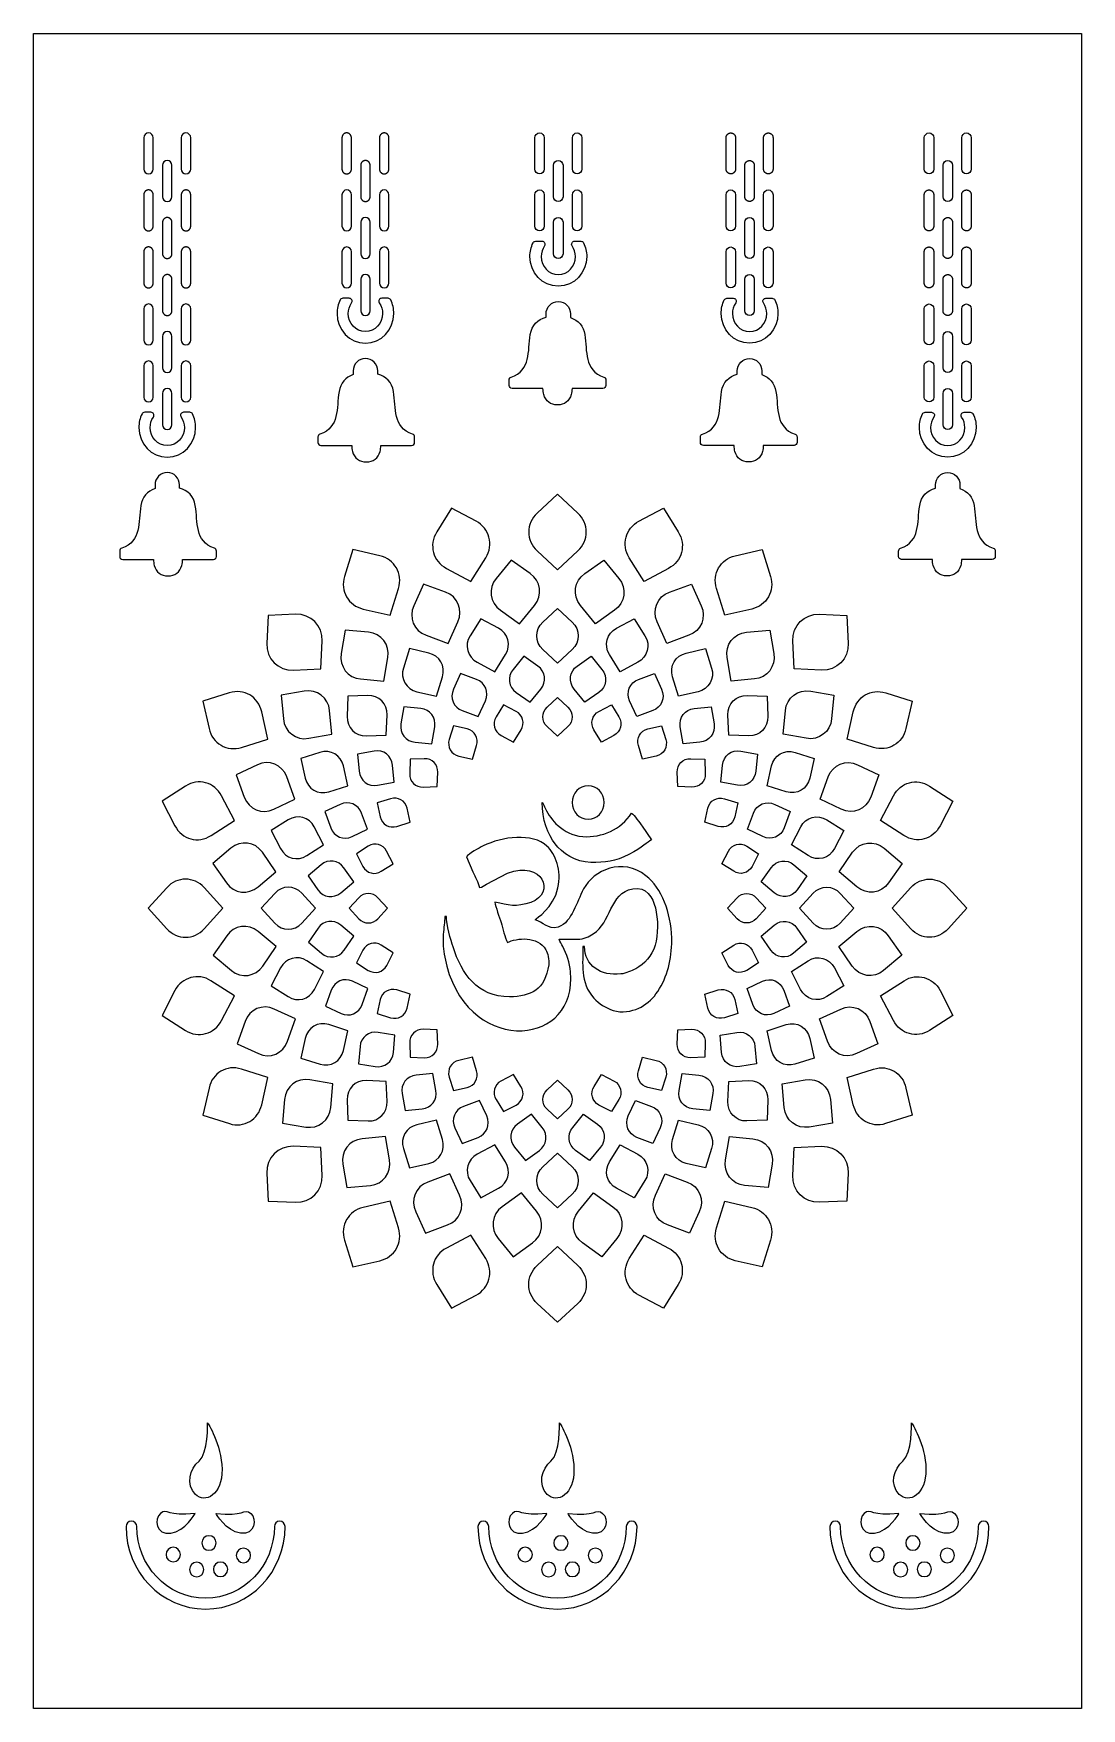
# Model space of a CAD drawing. Header units: millimetres. Extents: x -279 to 279, y -447 to 447.
import ezdxf

# ---------------------------------------------------------------- set-up
doc = ezdxf.new("R2010")
doc.units = ezdxf.units.MM
doc.header["$MEASUREMENT"] = 0
doc.layers.add('Layer 1', color=7, linetype='Continuous')

msp = doc.modelspace()

# ---------------------------------------------------------------- linework, layer by layer
at = {"layer": 'Layer 1', "color": 7}
for points, knots in [([(279.3833, 446.6396), (279.3833, 446.6396), (-279.4167, 446.6396), (-279.4167, 446.6396), (-279.4167, 446.6396), (-279.4167, -446.6464), (-279.4167, -446.6464), (-279.4167, -446.6464), (279.3833, -446.6464), (279.3833, -446.6464), (279.3833, -446.6464), (279.3833, 446.6396), (279.3833, 446.6396)], [0, 0, 0, 0, 0.25, 0.25, 0.25, 0.5, 0.5, 0.5, 0.75, 0.75, 0.75, 1, 1, 1, 1]), ([(-218.094, 393.61), (-216.7093, 393.61), (-215.5789, 392.4685), (-215.5789, 391.0666), (-215.5789, 391.0666), (-215.5789, 374.3235), (-215.5789, 374.3235), (-215.5789, 372.9217), (-216.7093, 371.7794), (-218.094, 371.7794), (-219.4787, 371.7794), (-220.6091, 372.9209), (-220.6091, 374.3235), (-220.6091, 374.3235), (-220.6091, 391.0666), (-220.6091, 391.0666), (-220.6091, 392.4685), (-219.4787, 393.61), (-218.094, 393.61)], [0, 0, 0, 0, 0.16666667, 0.16666667, 0.16666667, 0.33333333, 0.33333333, 0.33333333, 0.5, 0.5, 0.5, 0.66666667, 0.66666667, 0.66666667, 0.83333333, 0.83333333, 0.83333333, 1, 1, 1, 1]), ([(-198.1096, 393.61), (-196.7258, 393.61), (-195.5954, 392.4685), (-195.5954, 391.0666), (-195.5954, 391.0666), (-195.5954, 374.3235), (-195.5954, 374.3235), (-195.5954, 372.9209), (-196.7258, 371.7794), (-198.1096, 371.7794), (-199.4935, 371.7794), (-200.6238, 372.9209), (-200.6238, 374.3235), (-200.6238, 374.3235), (-200.6238, 391.0666), (-200.6238, 391.0666), (-200.6238, 392.4668), (-199.4935, 393.61), (-198.1096, 393.61)], [0, 0, 0, 0, 0.16666667, 0.16666667, 0.16666667, 0.33333333, 0.33333333, 0.33333333, 0.5, 0.5, 0.5, 0.66666667, 0.66666667, 0.66666667, 0.83333333, 0.83333333, 0.83333333, 1, 1, 1, 1]), ([(-112.4855, 393.6091), (-112.4855, 393.6091), (-112.364, 393.61), (-112.364, 393.61), (-112.3417, 393.6091), (-112.3194, 393.6091), (-112.2894, 393.6074), (-112.2894, 393.6074), (-112.1687, 393.5989), (-112.1687, 393.5989), (-112.1405, 393.5946), (-112.1164, 393.5928), (-112.0976, 393.5894), (-112.0848, 393.5876), (-112.065, 393.5843), (-112.036, 393.58), (-112.036, 393.58), (-111.9152, 393.5586), (-111.9152, 393.5586), (-111.9152, 393.5586), (-111.8587, 393.5466), (-111.8587, 393.5466), (-111.8372, 393.5415), (-111.8159, 393.5363), (-111.7876, 393.5295), (-111.7876, 393.5295), (-111.6746, 393.4952), (-111.6746, 393.4952), (-111.6746, 393.4952), (-111.5565, 393.4549), (-111.5565, 393.4549), (-111.5565, 393.4549), (-111.4425, 393.4088), (-111.4425, 393.4088), (-111.4425, 393.4088), (-111.3851, 393.3831), (-111.3851, 393.3831), (-111.3851, 393.3831), (-111.2773, 393.33), (-111.2773, 393.33), (-111.2773, 393.33), (-111.1762, 393.276), (-111.1762, 393.276), (-111.1557, 393.264), (-111.1368, 393.2521), (-111.1128, 393.2375), (-111.1128, 393.2375), (-111.0169, 393.1749), (-111.0169, 393.1749), (-111.0169, 393.1749), (-110.9167, 393.103), (-110.9167, 393.103), (-110.9167, 393.103), (-110.8679, 393.0654), (-110.8679, 393.0654), (-110.8679, 393.0654), (-110.7763, 392.9883), (-110.7763, 392.9883), (-110.7763, 392.9883), (-110.7309, 392.9472), (-110.7309, 392.9472), (-110.7309, 392.9472), (-110.6863, 392.9052), (-110.6863, 392.9052), (-110.6863, 392.9052), (-110.6015, 392.8204), (-110.6015, 392.8204), (-110.6015, 392.8204), (-110.5219, 392.7305), (-110.5219, 392.7305), (-110.5219, 392.7305), (-110.4825, 392.6842), (-110.4825, 392.6842), (-110.4825, 392.6842), (-110.4457, 392.6407), (-110.4457, 392.6407), (-110.4294, 392.6166), (-110.4157, 392.5995), (-110.4029, 392.5806), (-110.4029, 392.5806), (-110.3369, 392.4873), (-110.3369, 392.4873), (-110.3369, 392.4873), (-110.271, 392.3854), (-110.271, 392.3854), (-110.271, 392.3854), (-110.212, 392.2792), (-110.212, 392.2792), (-110.212, 392.2792), (-110.182, 392.2244), (-110.182, 392.2244), (-110.182, 392.2244), (-110.1298, 392.1139), (-110.1298, 392.1139), (-110.1298, 392.1139), (-110.1041, 392.0558), (-110.1041, 392.0558), (-110.1041, 392.0558), (-110.0595, 391.9418), (-110.0595, 391.9418), (-110.0595, 391.9418), (-110.0381, 391.881), (-110.0381, 391.881), (-110.0304, 391.8545), (-110.0244, 391.8365), (-110.0184, 391.8176), (-110.0184, 391.8176), (-110.003, 391.7654), (-110.003, 391.7654), (-109.9945, 391.7364), (-109.9892, 391.7157), (-109.9842, 391.6944), (-109.9842, 391.6944), (-109.9714, 391.6455), (-109.9714, 391.6455), (-109.9653, 391.6198), (-109.9619, 391.6002), (-109.9576, 391.5796), (-109.9533, 391.5565), (-109.9481, 391.5325), (-109.9448, 391.5136), (-109.9413, 391.4983), (-109.9388, 391.476), (-109.9344, 391.4537), (-109.932, 391.4306), (-109.9285, 391.4083), (-109.9259, 391.3869), (-109.9233, 391.3663), (-109.9207, 391.3458), (-109.9182, 391.321), (-109.9182, 391.321), (-109.9088, 391.1977), (-109.9088, 391.1977), (-109.9088, 391.1977), (-109.9063, 391.1335), (-109.9063, 391.1335), (-109.9063, 391.1335), (-109.9054, 391.071), (-109.9054, 391.071), (-109.9054, 391.071), (-109.9054, 374.3184), (-109.9054, 374.3184), (-109.9054, 374.3184), (-109.9063, 374.2567), (-109.9063, 374.2567), (-109.9079, 374.231), (-109.9079, 374.2148), (-109.9088, 374.1907), (-109.9088, 374.1907), (-109.9182, 374.0692), (-109.9182, 374.0692), (-109.92, 374.0435), (-109.9233, 374.023), (-109.9268, 373.9964), (-109.9268, 373.9964), (-109.9457, 373.8739), (-109.9457, 373.8739), (-109.9457, 373.8739), (-109.9696, 373.7532), (-109.9696, 373.7532), (-109.9764, 373.724), (-109.9825, 373.7009), (-109.9868, 373.683), (-109.9901, 373.6693), (-109.9962, 373.6496), (-110.003, 373.6239), (-110.003, 373.6239), (-110.0184, 373.5725), (-110.0184, 373.5725), (-110.0236, 373.5537), (-110.0304, 373.5349), (-110.0381, 373.5083), (-110.0381, 373.5083), (-110.0595, 373.4475), (-110.0595, 373.4475), (-110.0595, 373.4475), (-110.1032, 373.3362), (-110.1032, 373.3362), (-110.1152, 373.308), (-110.1237, 373.2873), (-110.1332, 373.2668), (-110.1332, 373.2668), (-110.182, 373.1666), (-110.182, 373.1666), (-110.182, 373.1666), (-110.2402, 373.0587), (-110.2402, 373.0587), (-110.2402, 373.0587), (-110.271, 373.004), (-110.271, 373.004), (-110.271, 373.004), (-110.3369, 372.9011), (-110.3369, 372.9011), (-110.3369, 372.9011), (-110.3695, 372.8532), (-110.3695, 372.8532), (-110.3866, 372.8301), (-110.4003, 372.8112), (-110.4124, 372.7941), (-110.4124, 372.7941), (-110.4405, 372.7581), (-110.4405, 372.7581), (-110.456, 372.7385), (-110.4697, 372.7214), (-110.486, 372.7025), (-110.486, 372.7025), (-110.5596, 372.6143), (-110.5596, 372.6143), (-110.5596, 372.6143), (-110.6015, 372.5689), (-110.6015, 372.5689), (-110.6015, 372.5689), (-110.6872, 372.4833), (-110.6872, 372.4833), (-110.6872, 372.4833), (-110.7754, 372.4019), (-110.7754, 372.4019), (-110.7754, 372.4019), (-110.8662, 372.3249), (-110.8662, 372.3249), (-110.8867, 372.3086), (-110.9039, 372.2966), (-110.921, 372.2829), (-110.921, 372.2829), (-110.9646, 372.2512), (-110.9646, 372.2512), (-110.9646, 372.2512), (-111.0169, 372.2144), (-111.0169, 372.2144), (-111.0169, 372.2144), (-111.1163, 372.1493), (-111.1163, 372.1493), (-111.1163, 372.1493), (-111.1702, 372.1167), (-111.1702, 372.1167), (-111.1702, 372.1167), (-111.2233, 372.0867), (-111.2233, 372.0867), (-111.2233, 372.0867), (-111.3295, 372.0329), (-111.3295, 372.0329), (-111.3295, 372.0329), (-111.3851, 372.0063), (-111.3851, 372.0063), (-111.3851, 372.0063), (-111.4425, 371.9805), (-111.4425, 371.9805), (-111.4425, 371.9805), (-111.5565, 371.9344), (-111.5565, 371.9344), (-111.5565, 371.9344), (-111.6129, 371.9146), (-111.6129, 371.9146), (-111.6386, 371.9052), (-111.6592, 371.8993), (-111.6788, 371.8924), (-111.6788, 371.8924), (-111.7319, 371.8769), (-111.7319, 371.8769), (-111.7319, 371.8769), (-111.7928, 371.859), (-111.7928, 371.859), (-111.7928, 371.859), (-111.8485, 371.8462), (-111.8485, 371.8462), (-111.8766, 371.8384), (-111.9015, 371.8341), (-111.9195, 371.8308), (-111.9375, 371.8264), (-111.9614, 371.8213), (-111.9794, 371.8171), (-111.9957, 371.8153), (-112.0206, 371.8119), (-112.0445, 371.8068), (-112.0445, 371.8068), (-112.1002, 371.7999), (-112.1002, 371.7999), (-112.1002, 371.7999), (-112.1644, 371.7922), (-112.1644, 371.7922), (-112.1644, 371.7922), (-112.2894, 371.781), (-112.2894, 371.781), (-112.2894, 371.781), (-112.3554, 371.7802), (-112.3554, 371.7802), (-112.3554, 371.7802), (-112.4205, 371.7794), (-112.4205, 371.7794), (-112.4205, 371.7794), (-112.4847, 371.7802), (-112.4847, 371.7802), (-112.5095, 371.7802), (-112.5258, 371.7802), (-112.5506, 371.781), (-112.5506, 371.781), (-112.6714, 371.7914), (-112.6714, 371.7914), (-112.6953, 371.7947), (-112.7158, 371.7964), (-112.7356, 371.7982), (-112.7604, 371.8016), (-112.7844, 371.8059), (-112.8083, 371.8102), (-112.8083, 371.8102), (-112.8649, 371.8179), (-112.8649, 371.8179), (-112.8649, 371.8179), (-112.9266, 371.8316), (-112.9266, 371.8316), (-112.9266, 371.8316), (-112.9822, 371.8427), (-112.9822, 371.8427), (-113.0087, 371.8495), (-113.0319, 371.8538), (-113.055, 371.8624), (-113.055, 371.8624), (-113.1081, 371.8769), (-113.1081, 371.8769), (-113.1081, 371.8769), (-113.2245, 371.9121), (-113.2245, 371.9121), (-113.2245, 371.9121), (-113.2854, 371.9352), (-113.2854, 371.9352), (-113.2854, 371.9352), (-113.3984, 371.9805), (-113.3984, 371.9805), (-113.3984, 371.9805), (-113.5115, 372.0329), (-113.5115, 372.0329), (-113.5115, 372.0329), (-113.6168, 372.0867), (-113.6168, 372.0867), (-113.6168, 372.0867), (-113.7204, 372.1467), (-113.7204, 372.1467), (-113.7435, 372.1604), (-113.7632, 372.1733), (-113.782, 372.1852), (-113.782, 372.1852), (-113.8753, 372.2512), (-113.8753, 372.2512), (-113.8753, 372.2512), (-113.9713, 372.3232), (-113.9713, 372.3232), (-113.9713, 372.3232), (-114.0646, 372.4019), (-114.0646, 372.4019), (-114.0646, 372.4019), (-114.1066, 372.4379), (-114.1066, 372.4379), (-114.1237, 372.4541), (-114.1425, 372.4713), (-114.1597, 372.4892), (-114.1597, 372.4892), (-114.1948, 372.5227), (-114.1948, 372.5227), (-114.2128, 372.5414), (-114.2291, 372.5577), (-114.2436, 372.574), (-114.2436, 372.574), (-114.2804, 372.6134), (-114.2804, 372.6134), (-114.2976, 372.6331), (-114.3104, 372.6468), (-114.3233, 372.6648), (-114.3233, 372.6648), (-114.3969, 372.7538), (-114.3969, 372.7538), (-114.3969, 372.7538), (-114.468, 372.8506), (-114.468, 372.8506), (-114.468, 372.8506), (-114.5365, 372.9516), (-114.5365, 372.9516), (-114.5365, 372.9516), (-114.569, 373.004), (-114.569, 373.004), (-114.569, 373.004), (-114.6272, 373.1058), (-114.6272, 373.1058), (-114.6392, 373.128), (-114.6495, 373.1478), (-114.6606, 373.1692), (-114.6606, 373.1692), (-114.7111, 373.2754), (-114.7111, 373.2754), (-114.7111, 373.2754), (-114.736, 373.3345), (-114.736, 373.3345), (-114.736, 373.3345), (-114.7805, 373.4475), (-114.7805, 373.4475), (-114.7805, 373.4475), (-114.8019, 373.5083), (-114.8019, 373.5083), (-114.8105, 373.5357), (-114.8181, 373.5562), (-114.8242, 373.5776), (-114.8242, 373.5776), (-114.8551, 373.6873), (-114.8551, 373.6873), (-114.8551, 373.6873), (-114.8696, 373.7472), (-114.8696, 373.7472), (-114.8756, 373.7747), (-114.8816, 373.7986), (-114.8841, 373.8158), (-114.8875, 373.8311), (-114.8918, 373.8534), (-114.8962, 373.8774), (-114.8986, 373.897), (-114.903, 373.915), (-114.9055, 373.9348), (-114.9099, 373.9605), (-114.9132, 373.9836), (-114.9149, 374.0075), (-114.9149, 374.0075), (-114.9269, 374.1265), (-114.9269, 374.1265), (-114.9269, 374.1265), (-114.9347, 374.2567), (-114.9347, 374.2567), (-114.9347, 374.2567), (-114.9347, 374.3184), (-114.9347, 374.3184), (-114.9347, 374.3184), (-114.9347, 391.071), (-114.9347, 391.071), (-114.9347, 391.071), (-114.9347, 391.1232), (-114.9347, 391.1232), (-114.9347, 391.1454), (-114.933, 391.1685), (-114.9321, 391.1959), (-114.9321, 391.1959), (-114.9269, 391.2627), (-114.9269, 391.2627), (-114.9269, 391.2627), (-114.9227, 391.3201), (-114.9227, 391.3201), (-114.9201, 391.3458), (-114.9175, 391.3715), (-114.9132, 391.3946), (-114.9132, 391.3946), (-114.9055, 391.4529), (-114.9055, 391.4529), (-114.9055, 391.4529), (-114.8945, 391.5171), (-114.8945, 391.5171), (-114.8945, 391.5171), (-114.8704, 391.6361), (-114.8704, 391.6361), (-114.8653, 391.6618), (-114.8601, 391.6815), (-114.8559, 391.6994), (-114.8507, 391.7192), (-114.8456, 391.738), (-114.8388, 391.762), (-114.8388, 391.762), (-114.8216, 391.8228), (-114.8216, 391.8228), (-114.8216, 391.8228), (-114.8028, 391.8802), (-114.8028, 391.8802), (-114.7942, 391.905), (-114.7882, 391.923), (-114.7787, 391.947), (-114.7787, 391.947), (-114.7626, 391.9915), (-114.7626, 391.9915), (-114.7539, 392.0129), (-114.7446, 392.036), (-114.7334, 392.0626), (-114.7334, 392.0626), (-114.6854, 392.1679), (-114.6854, 392.1679), (-114.6854, 392.1679), (-114.6589, 392.2244), (-114.6589, 392.2244), (-114.6589, 392.2244), (-114.629, 392.2792), (-114.629, 392.2792), (-114.629, 392.2792), (-114.569, 392.3854), (-114.569, 392.3854), (-114.569, 392.3854), (-114.5039, 392.4873), (-114.5039, 392.4873), (-114.5039, 392.4873), (-114.4697, 392.537), (-114.4697, 392.537), (-114.4697, 392.537), (-114.3969, 392.6363), (-114.3969, 392.6363), (-114.3969, 392.6363), (-114.3207, 392.7288), (-114.3207, 392.7288), (-114.3207, 392.7288), (-114.2822, 392.7734), (-114.2822, 392.7734), (-114.2633, 392.793), (-114.2487, 392.811), (-114.2324, 392.8273), (-114.2324, 392.8273), (-114.1545, 392.9052), (-114.1545, 392.9052), (-114.1545, 392.9052), (-114.11, 392.9472), (-114.11, 392.9472), (-114.11, 392.9472), (-114.0637, 392.9883), (-114.0637, 392.9883), (-114.0637, 392.9883), (-113.9721, 393.0654), (-113.9721, 393.0654), (-113.9721, 393.0654), (-113.9233, 393.103), (-113.9233, 393.103), (-113.9233, 393.103), (-113.8257, 393.1741), (-113.8257, 393.1741), (-113.8257, 393.1741), (-113.723, 393.2409), (-113.723, 393.2409), (-113.723, 393.2409), (-113.6185, 393.3017), (-113.6185, 393.3017), (-113.6185, 393.3017), (-113.5645, 393.33), (-113.5645, 393.33), (-113.5645, 393.33), (-113.5157, 393.3557), (-113.5157, 393.3557), (-113.4917, 393.3659), (-113.4678, 393.3779), (-113.4523, 393.3857), (-113.4403, 393.3907), (-113.4215, 393.3985), (-113.3958, 393.4105), (-113.3958, 393.4105), (-113.2854, 393.4541), (-113.2854, 393.4541), (-113.2854, 393.4541), (-113.2348, 393.4738), (-113.2348, 393.4738), (-113.2151, 393.4799), (-113.1945, 393.4867), (-113.1655, 393.4952), (-113.1655, 393.4952), (-113.0481, 393.5304), (-113.0481, 393.5304), (-113.0481, 393.5304), (-112.9917, 393.5432), (-112.9917, 393.5432), (-112.9702, 393.5474), (-112.9497, 393.5535), (-112.9291, 393.5578), (-112.9068, 393.5628), (-112.8837, 393.5672), (-112.8623, 393.5715), (-112.8418, 393.574), (-112.822, 393.5783), (-112.8024, 393.5817), (-112.7784, 393.5835), (-112.7552, 393.5876), (-112.7313, 393.5903), (-112.7313, 393.5903), (-112.614, 393.6031), (-112.614, 393.6031), (-112.614, 393.6031), (-112.5506, 393.6074), (-112.5506, 393.6074), (-112.5506, 393.6074), (-112.4855, 393.6091), (-112.4855, 393.6091)], [0, 0, 0, 0, 0.00520833, 0.00520833, 0.00520833, 0.01041667, 0.01041667, 0.01041667, 0.015625, 0.015625, 0.015625, 0.02083333, 0.02083333, 0.02083333, 0.02604167, 0.02604167, 0.02604167, 0.03125, 0.03125, 0.03125, 0.03645833, 0.03645833, 0.03645833, 0.04166667, 0.04166667, 0.04166667, 0.046875, 0.046875, 0.046875, 0.05208333, 0.05208333, 0.05208333, 0.05729167, 0.05729167, 0.05729167, 0.0625, 0.0625, 0.0625, 0.06770833, 0.06770833, 0.06770833, 0.07291667, 0.07291667, 0.07291667, 0.078125, 0.078125, 0.078125, 0.08333333, 0.08333333, 0.08333333, 0.08854167, 0.08854167, 0.08854167, 0.09375, 0.09375, 0.09375, 0.09895833, 0.09895833, 0.09895833, 0.10416667, 0.10416667, 0.10416667, 0.109375, 0.109375, 0.109375, 0.11458333, 0.11458333, 0.11458333, 0.11979167, 0.11979167, 0.11979167, 0.125, 0.125, 0.125, 0.13020833, 0.13020833, 0.13020833, 0.13541667, 0.13541667, 0.13541667, 0.140625, 0.140625, 0.140625, 0.14583333, 0.14583333, 0.14583333, 0.15104167, 0.15104167, 0.15104167, 0.15625, 0.15625, 0.15625, 0.16145833, 0.16145833, 0.16145833, 0.16666667, 0.16666667, 0.16666667, 0.171875, 0.171875, 0.171875, 0.17708333, 0.17708333, 0.17708333, 0.18229167, 0.18229167, 0.18229167, 0.1875, 0.1875, 0.1875, 0.19270833, 0.19270833, 0.19270833, 0.19791667, 0.19791667, 0.19791667, 0.203125, 0.203125, 0.203125, 0.20833333, 0.20833333, 0.20833333, 0.21354167, 0.21354167, 0.21354167, 0.21875, 0.21875, 0.21875, 0.22395833, 0.22395833, 0.22395833, 0.22916667, 0.22916667, 0.22916667, 0.234375, 0.234375, 0.234375, 0.23958333, 0.23958333, 0.23958333, 0.24479167, 0.24479167, 0.24479167, 0.25, 0.25, 0.25, 0.25520833, 0.25520833, 0.25520833, 0.26041667, 0.26041667, 0.26041667, 0.265625, 0.265625, 0.265625, 0.27083333, 0.27083333, 0.27083333, 0.27604167, 0.27604167, 0.27604167, 0.28125, 0.28125, 0.28125, 0.28645833, 0.28645833, 0.28645833, 0.29166667, 0.29166667, 0.29166667, 0.296875, 0.296875, 0.296875, 0.30208333, 0.30208333, 0.30208333, 0.30729167, 0.30729167, 0.30729167, 0.3125, 0.3125, 0.3125, 0.31770833, 0.31770833, 0.31770833, 0.32291667, 0.32291667, 0.32291667, 0.328125, 0.328125, 0.328125, 0.33333333, 0.33333333, 0.33333333, 0.33854167, 0.33854167, 0.33854167, 0.34375, 0.34375, 0.34375, 0.34895833, 0.34895833, 0.34895833, 0.35416667, 0.35416667, 0.35416667, 0.359375, 0.359375, 0.359375, 0.36458333, 0.36458333, 0.36458333, 0.36979167, 0.36979167, 0.36979167, 0.375, 0.375, 0.375, 0.38020833, 0.38020833, 0.38020833, 0.38541667, 0.38541667, 0.38541667, 0.390625, 0.390625, 0.390625, 0.39583333, 0.39583333, 0.39583333, 0.40104167, 0.40104167, 0.40104167, 0.40625, 0.40625, 0.40625, 0.41145833, 0.41145833, 0.41145833, 0.41666667, 0.41666667, 0.41666667, 0.421875, 0.421875, 0.421875, 0.42708333, 0.42708333, 0.42708333, 0.43229167, 0.43229167, 0.43229167, 0.4375, 0.4375, 0.4375, 0.44270833, 0.44270833, 0.44270833, 0.44791667, 0.44791667, 0.44791667, 0.453125, 0.453125, 0.453125, 0.45833333, 0.45833333, 0.45833333, 0.46354167, 0.46354167, 0.46354167, 0.46875, 0.46875, 0.46875, 0.47395833, 0.47395833, 0.47395833, 0.47916667, 0.47916667, 0.47916667, 0.484375, 0.484375, 0.484375, 0.48958333, 0.48958333, 0.48958333, 0.49479167, 0.49479167, 0.49479167, 0.5, 0.5, 0.5, 0.50520833, 0.50520833, 0.50520833, 0.51041667, 0.51041667, 0.51041667, 0.515625, 0.515625, 0.515625, 0.52083333, 0.52083333, 0.52083333, 0.52604167, 0.52604167, 0.52604167, 0.53125, 0.53125, 0.53125, 0.53645833, 0.53645833, 0.53645833, 0.54166667, 0.54166667, 0.54166667, 0.546875, 0.546875, 0.546875, 0.55208333, 0.55208333, 0.55208333, 0.55729167, 0.55729167, 0.55729167, 0.5625, 0.5625, 0.5625, 0.56770833, 0.56770833, 0.56770833, 0.57291667, 0.57291667, 0.57291667, 0.578125, 0.578125, 0.578125, 0.58333333, 0.58333333, 0.58333333, 0.58854167, 0.58854167, 0.58854167, 0.59375, 0.59375, 0.59375, 0.59895833, 0.59895833, 0.59895833, 0.60416667, 0.60416667, 0.60416667, 0.609375, 0.609375, 0.609375, 0.61458333, 0.61458333, 0.61458333, 0.61979167, 0.61979167, 0.61979167, 0.625, 0.625, 0.625, 0.63020833, 0.63020833, 0.63020833, 0.63541667, 0.63541667, 0.63541667, 0.640625, 0.640625, 0.640625, 0.64583333, 0.64583333, 0.64583333, 0.65104167, 0.65104167, 0.65104167, 0.65625, 0.65625, 0.65625, 0.66145833, 0.66145833, 0.66145833, 0.66666667, 0.66666667, 0.66666667, 0.671875, 0.671875, 0.671875, 0.67708333, 0.67708333, 0.67708333, 0.68229167, 0.68229167, 0.68229167, 0.6875, 0.6875, 0.6875, 0.69270833, 0.69270833, 0.69270833, 0.69791667, 0.69791667, 0.69791667, 0.703125, 0.703125, 0.703125, 0.70833333, 0.70833333, 0.70833333, 0.71354167, 0.71354167, 0.71354167, 0.71875, 0.71875, 0.71875, 0.72395833, 0.72395833, 0.72395833, 0.72916667, 0.72916667, 0.72916667, 0.734375, 0.734375, 0.734375, 0.73958333, 0.73958333, 0.73958333, 0.74479167, 0.74479167, 0.74479167, 0.75, 0.75, 0.75, 0.75520833, 0.75520833, 0.75520833, 0.76041667, 0.76041667, 0.76041667, 0.765625, 0.765625, 0.765625, 0.77083333, 0.77083333, 0.77083333, 0.77604167, 0.77604167, 0.77604167, 0.78125, 0.78125, 0.78125, 0.78645833, 0.78645833, 0.78645833, 0.79166667, 0.79166667, 0.79166667, 0.796875, 0.796875, 0.796875, 0.80208333, 0.80208333, 0.80208333, 0.80729167, 0.80729167, 0.80729167, 0.8125, 0.8125, 0.8125, 0.81770833, 0.81770833, 0.81770833, 0.82291667, 0.82291667, 0.82291667, 0.828125, 0.828125, 0.828125, 0.83333333, 0.83333333, 0.83333333, 0.83854167, 0.83854167, 0.83854167, 0.84375, 0.84375, 0.84375, 0.84895833, 0.84895833, 0.84895833, 0.85416667, 0.85416667, 0.85416667, 0.859375, 0.859375, 0.859375, 0.86458333, 0.86458333, 0.86458333, 0.86979167, 0.86979167, 0.86979167, 0.875, 0.875, 0.875, 0.88020833, 0.88020833, 0.88020833, 0.88541667, 0.88541667, 0.88541667, 0.890625, 0.890625, 0.890625, 0.89583333, 0.89583333, 0.89583333, 0.90104167, 0.90104167, 0.90104167, 0.90625, 0.90625, 0.90625, 0.91145833, 0.91145833, 0.91145833, 0.91666667, 0.91666667, 0.91666667, 0.921875, 0.921875, 0.921875, 0.92708333, 0.92708333, 0.92708333, 0.93229167, 0.93229167, 0.93229167, 0.9375, 0.9375, 0.9375, 0.94270833, 0.94270833, 0.94270833, 0.94791667, 0.94791667, 0.94791667, 0.953125, 0.953125, 0.953125, 0.95833333, 0.95833333, 0.95833333, 0.96354167, 0.96354167, 0.96354167, 0.96875, 0.96875, 0.96875, 0.97395833, 0.97395833, 0.97395833, 0.97916667, 0.97916667, 0.97916667, 0.984375, 0.984375, 0.984375, 0.98958333, 0.98958333, 0.98958333, 0.99479167, 0.99479167, 0.99479167, 1, 1, 1, 1]), ([(-92.5012, 393.6091), (-92.5012, 393.6091), (-92.3796, 393.61), (-92.3796, 393.61), (-92.3582, 393.6091), (-92.3359, 393.6091), (-92.3059, 393.6074), (-92.3059, 393.6074), (-92.1844, 393.5989), (-92.1844, 393.5989), (-92.1561, 393.5946), (-92.1313, 393.5928), (-92.1141, 393.5894), (-92.1004, 393.5876), (-92.079, 393.5835), (-92.0516, 393.58), (-92.0516, 393.58), (-91.9309, 393.5586), (-91.9309, 393.5586), (-91.9309, 393.5586), (-91.8709, 393.5466), (-91.8709, 393.5466), (-91.8495, 393.5406), (-91.8298, 393.5354), (-91.8041, 393.5295), (-91.8041, 393.5295), (-91.6902, 393.4952), (-91.6902, 393.4952), (-91.6902, 393.4952), (-91.6302, 393.4755), (-91.6302, 393.4755), (-91.6302, 393.4755), (-91.5703, 393.4541), (-91.5703, 393.4541), (-91.5703, 393.4541), (-91.4581, 393.4088), (-91.4581, 393.4088), (-91.4581, 393.4088), (-91.3469, 393.3591), (-91.3469, 393.3591), (-91.3469, 393.3591), (-91.292, 393.33), (-91.292, 393.33), (-91.292, 393.33), (-91.1918, 393.276), (-91.1918, 393.276), (-91.1696, 393.2623), (-91.1473, 393.2503), (-91.125, 393.2366), (-91.125, 393.2366), (-91.0317, 393.1741), (-91.0317, 393.1741), (-91.0317, 393.1741), (-90.9332, 393.103), (-90.9332, 393.103), (-90.9332, 393.103), (-90.8835, 393.0654), (-90.8835, 393.0654), (-90.8835, 393.0654), (-90.7927, 392.9883), (-90.7927, 392.9883), (-90.7927, 392.9883), (-90.7474, 392.9472), (-90.7474, 392.9472), (-90.7474, 392.9472), (-90.702, 392.9052), (-90.702, 392.9052), (-90.702, 392.9052), (-90.618, 392.8222), (-90.618, 392.8222), (-90.618, 392.8222), (-90.5769, 392.7751), (-90.5769, 392.7751), (-90.5769, 392.7751), (-90.5358, 392.7288), (-90.5358, 392.7288), (-90.5358, 392.7288), (-90.4622, 392.6407), (-90.4622, 392.6407), (-90.4451, 392.6166), (-90.4322, 392.5995), (-90.4185, 392.5806), (-90.4185, 392.5806), (-90.3569, 392.4942), (-90.3569, 392.4942), (-90.3432, 392.4736), (-90.3286, 392.4531), (-90.3158, 392.4325), (-90.3158, 392.4325), (-90.2567, 392.3315), (-90.2567, 392.3315), (-90.2567, 392.3315), (-90.1976, 392.2244), (-90.1976, 392.2244), (-90.1976, 392.2244), (-90.1454, 392.1139), (-90.1454, 392.1139), (-90.1454, 392.1139), (-90.1206, 392.0558), (-90.1206, 392.0558), (-90.1206, 392.0558), (-90.076, 391.9418), (-90.076, 391.9418), (-90.076, 391.9418), (-90.0546, 391.881), (-90.0546, 391.881), (-90.0469, 391.8596), (-90.0427, 391.8442), (-90.0349, 391.8228), (-90.0349, 391.8228), (-90.0016, 391.7003), (-90.0016, 391.7003), (-90.0016, 391.7003), (-89.987, 391.6413), (-89.987, 391.6413), (-89.9818, 391.6198), (-89.9775, 391.6002), (-89.9733, 391.5796), (-89.9681, 391.5565), (-89.9638, 391.5325), (-89.9613, 391.5136), (-89.9587, 391.5016), (-89.9553, 391.4803), (-89.9509, 391.4537), (-89.9467, 391.4272), (-89.9441, 391.4066), (-89.9416, 391.3929), (-89.9398, 391.3741), (-89.9372, 391.351), (-89.9347, 391.321), (-89.9347, 391.321), (-89.9253, 391.1977), (-89.9253, 391.1977), (-89.9253, 391.1977), (-89.9228, 391.1335), (-89.9228, 391.1335), (-89.9228, 391.1335), (-89.9219, 391.071), (-89.9219, 391.071), (-89.9219, 391.071), (-89.9219, 374.3184), (-89.9219, 374.3184), (-89.9219, 374.3184), (-89.9228, 374.2653), (-89.9228, 374.2653), (-89.9228, 374.2414), (-89.9236, 374.2216), (-89.9253, 374.1907), (-89.9253, 374.1907), (-89.9347, 374.0692), (-89.9347, 374.0692), (-89.9372, 374.0401), (-89.9398, 374.016), (-89.9416, 373.9964), (-89.9441, 373.9827), (-89.9467, 373.9613), (-89.9518, 373.9339), (-89.9518, 373.9339), (-89.9733, 373.8106), (-89.9733, 373.8106), (-89.9733, 373.8106), (-89.9861, 373.7523), (-89.9861, 373.7523), (-89.9912, 373.7284), (-89.9955, 373.7087), (-90.0024, 373.6822), (-90.0024, 373.6822), (-90.0349, 373.5682), (-90.0349, 373.5682), (-90.0349, 373.5682), (-90.0546, 373.5083), (-90.0546, 373.5083), (-90.0546, 373.5083), (-90.076, 373.4475), (-90.076, 373.4475), (-90.076, 373.4475), (-90.1188, 373.3362), (-90.1188, 373.3362), (-90.1308, 373.308), (-90.1402, 373.2873), (-90.1497, 373.2668), (-90.1497, 373.2668), (-90.1976, 373.1666), (-90.1976, 373.1666), (-90.1976, 373.1666), (-90.2559, 373.0587), (-90.2559, 373.0587), (-90.2559, 373.0587), (-90.2875, 373.004), (-90.2875, 373.004), (-90.2875, 373.004), (-90.3526, 372.9011), (-90.3526, 372.9011), (-90.3526, 372.9011), (-90.3877, 372.8506), (-90.3877, 372.8506), (-90.3877, 372.8506), (-90.4596, 372.7538), (-90.4596, 372.7538), (-90.4596, 372.7538), (-90.5358, 372.6605), (-90.5358, 372.6605), (-90.5358, 372.6605), (-90.5769, 372.6134), (-90.5769, 372.6134), (-90.5769, 372.6134), (-90.6172, 372.5689), (-90.6172, 372.5689), (-90.6352, 372.5509), (-90.6489, 372.5355), (-90.6643, 372.5218), (-90.6643, 372.5218), (-90.7037, 372.4833), (-90.7037, 372.4833), (-90.7037, 372.4833), (-90.791, 372.4019), (-90.791, 372.4019), (-90.791, 372.4019), (-90.8818, 372.3249), (-90.8818, 372.3249), (-90.9024, 372.3086), (-90.9195, 372.2966), (-90.9366, 372.2829), (-90.9366, 372.2829), (-90.9811, 372.2512), (-90.9811, 372.2512), (-90.9811, 372.2512), (-91.0813, 372.1809), (-91.0813, 372.1809), (-91.0813, 372.1809), (-91.1336, 372.1485), (-91.1336, 372.1485), (-91.1336, 372.1485), (-91.2398, 372.0867), (-91.2398, 372.0867), (-91.2398, 372.0867), (-91.3451, 372.0329), (-91.3451, 372.0329), (-91.3451, 372.0329), (-91.4581, 371.9805), (-91.4581, 371.9805), (-91.4581, 371.9805), (-91.5703, 371.9352), (-91.5703, 371.9352), (-91.5703, 371.9352), (-91.6302, 371.9137), (-91.6302, 371.9137), (-91.6568, 371.9044), (-91.6757, 371.8984), (-91.6953, 371.8924), (-91.6953, 371.8924), (-91.7484, 371.8769), (-91.7484, 371.8769), (-91.7484, 371.8769), (-91.8658, 371.8462), (-91.8658, 371.8462), (-91.8948, 371.8384), (-91.918, 371.8334), (-91.9351, 371.8308), (-91.9531, 371.8264), (-91.9779, 371.8213), (-91.9951, 371.8171), (-92.0114, 371.8153), (-92.0362, 371.8119), (-92.0601, 371.8068), (-92.0601, 371.8068), (-92.1167, 371.7999), (-92.1167, 371.7999), (-92.1167, 371.7999), (-92.1809, 371.7922), (-92.1809, 371.7922), (-92.1809, 371.7922), (-92.3059, 371.781), (-92.3059, 371.781), (-92.3059, 371.781), (-92.371, 371.7802), (-92.371, 371.7802), (-92.371, 371.7802), (-92.4361, 371.7794), (-92.4361, 371.7794), (-92.4361, 371.7794), (-92.5012, 371.7802), (-92.5012, 371.7802), (-92.5252, 371.7802), (-92.5423, 371.7802), (-92.5663, 371.781), (-92.5663, 371.781), (-92.6879, 371.7914), (-92.6879, 371.7914), (-92.7118, 371.7947), (-92.7323, 371.7964), (-92.7521, 371.7982), (-92.776, 371.8016), (-92.8009, 371.8059), (-92.8257, 371.8102), (-92.8257, 371.8102), (-92.8805, 371.8179), (-92.8805, 371.8179), (-92.8805, 371.8179), (-92.997, 371.8427), (-92.997, 371.8427), (-93.0244, 371.8495), (-93.0476, 371.8538), (-93.0706, 371.8624), (-93.0706, 371.8624), (-93.1246, 371.8769), (-93.1246, 371.8769), (-93.1246, 371.8769), (-93.2402, 371.9121), (-93.2402, 371.9121), (-93.2402, 371.9121), (-93.3002, 371.9344), (-93.3002, 371.9344), (-93.3002, 371.9344), (-93.414, 371.9805), (-93.414, 371.9805), (-93.414, 371.9805), (-93.4714, 372.0063), (-93.4714, 372.0063), (-93.4714, 372.0063), (-93.5793, 372.0594), (-93.5793, 372.0594), (-93.5793, 372.0594), (-93.6342, 372.0867), (-93.6342, 372.0867), (-93.6342, 372.0867), (-93.7369, 372.1476), (-93.7369, 372.1476), (-93.7634, 372.1639), (-93.7806, 372.1741), (-93.7976, 372.1852), (-93.7976, 372.1852), (-93.8918, 372.2512), (-93.8918, 372.2512), (-93.8918, 372.2512), (-93.9869, 372.3232), (-93.9869, 372.3232), (-93.9869, 372.3232), (-94.0811, 372.4019), (-94.0811, 372.4019), (-94.0811, 372.4019), (-94.1222, 372.4379), (-94.1222, 372.4379), (-94.1419, 372.455), (-94.1616, 372.4747), (-94.177, 372.4901), (-94.177, 372.4901), (-94.2095, 372.5218), (-94.2095, 372.5218), (-94.2258, 372.5381), (-94.2378, 372.5518), (-94.2558, 372.5715), (-94.2558, 372.5715), (-94.2926, 372.61), (-94.2926, 372.61), (-94.3081, 372.6288), (-94.3244, 372.6451), (-94.3398, 372.6648), (-94.3398, 372.6648), (-94.4134, 372.7538), (-94.4134, 372.7538), (-94.4134, 372.7538), (-94.4845, 372.8506), (-94.4845, 372.8506), (-94.4845, 372.8506), (-94.553, 372.9542), (-94.553, 372.9542), (-94.553, 372.9542), (-94.612, 373.0501), (-94.612, 373.0501), (-94.624, 373.0715), (-94.6351, 373.0904), (-94.648, 373.1152), (-94.6608, 373.1383), (-94.6703, 373.1581), (-94.678, 373.1735), (-94.678, 373.1735), (-94.7267, 373.2754), (-94.7267, 373.2754), (-94.7267, 373.2754), (-94.7525, 373.3345), (-94.7525, 373.3345), (-94.7525, 373.3345), (-94.7961, 373.4475), (-94.7961, 373.4475), (-94.7961, 373.4475), (-94.8176, 373.5049), (-94.8176, 373.5049), (-94.827, 373.5349), (-94.8322, 373.5537), (-94.839, 373.5725), (-94.839, 373.5725), (-94.8544, 373.6273), (-94.8544, 373.6273), (-94.8544, 373.6273), (-94.8844, 373.7447), (-94.8844, 373.7447), (-94.8912, 373.7747), (-94.8972, 373.7986), (-94.9006, 373.8158), (-94.9032, 373.8302), (-94.9066, 373.85), (-94.9109, 373.8696), (-94.9151, 373.8937), (-94.9186, 373.9185), (-94.9229, 373.9433), (-94.9229, 373.9433), (-94.9297, 373.9982), (-94.9297, 373.9982), (-94.9297, 373.9982), (-94.9375, 374.0641), (-94.9375, 374.0641), (-94.9375, 374.0641), (-94.9469, 374.1933), (-94.9469, 374.1933), (-94.9469, 374.1933), (-94.9503, 374.3184), (-94.9503, 374.3184), (-94.9503, 374.3184), (-94.9503, 391.071), (-94.9503, 391.071), (-94.9503, 391.071), (-94.9495, 391.1232), (-94.9495, 391.1232), (-94.9495, 391.1454), (-94.9486, 391.1685), (-94.9469, 391.1977), (-94.9469, 391.1977), (-94.9383, 391.3201), (-94.9383, 391.3201), (-94.9358, 391.345), (-94.9332, 391.3663), (-94.9297, 391.3929), (-94.9297, 391.3929), (-94.9109, 391.5162), (-94.9109, 391.5162), (-94.9109, 391.5162), (-94.8869, 391.6361), (-94.8869, 391.6361), (-94.8809, 391.6618), (-94.8766, 391.6815), (-94.8698, 391.7038), (-94.8698, 391.7038), (-94.8544, 391.762), (-94.8544, 391.762), (-94.8544, 391.762), (-94.8193, 391.8785), (-94.8193, 391.8785), (-94.8107, 391.905), (-94.803, 391.923), (-94.7961, 391.9435), (-94.7961, 391.9435), (-94.7525, 392.0558), (-94.7525, 392.0558), (-94.7525, 392.0558), (-94.701, 392.1696), (-94.701, 392.1696), (-94.701, 392.1696), (-94.6455, 392.2784), (-94.6455, 392.2784), (-94.6455, 392.2784), (-94.6146, 392.334), (-94.6146, 392.334), (-94.6146, 392.334), (-94.553, 392.4368), (-94.553, 392.4368), (-94.553, 392.4368), (-94.4853, 392.537), (-94.4853, 392.537), (-94.4853, 392.537), (-94.4125, 392.6363), (-94.4125, 392.6363), (-94.4125, 392.6363), (-94.374, 392.6842), (-94.374, 392.6842), (-94.374, 392.6842), (-94.2969, 392.7751), (-94.2969, 392.7751), (-94.2969, 392.7751), (-94.2558, 392.8204), (-94.2558, 392.8204), (-94.2558, 392.8204), (-94.2112, 392.8641), (-94.2112, 392.8641), (-94.2112, 392.8641), (-94.1266, 392.9472), (-94.1266, 392.9472), (-94.1266, 392.9472), (-94.0794, 392.9883), (-94.0794, 392.9883), (-94.0794, 392.9883), (-93.9878, 393.0654), (-93.9878, 393.0654), (-93.9878, 393.0654), (-93.9398, 393.103), (-93.9398, 393.103), (-93.9398, 393.103), (-93.8413, 393.1741), (-93.8413, 393.1741), (-93.8413, 393.1741), (-93.7378, 393.2409), (-93.7378, 393.2409), (-93.7378, 393.2409), (-93.635, 393.3017), (-93.635, 393.3017), (-93.635, 393.3017), (-93.5793, 393.33), (-93.5793, 393.33), (-93.5793, 393.33), (-93.5296, 393.3557), (-93.5296, 393.3557), (-93.5091, 393.3659), (-93.4886, 393.3762), (-93.4671, 393.3857), (-93.4499, 393.3933), (-93.4312, 393.4019), (-93.4097, 393.4113), (-93.4097, 393.4113), (-93.3002, 393.4549), (-93.3002, 393.4549), (-93.3002, 393.4549), (-93.2488, 393.4738), (-93.2488, 393.4738), (-93.2291, 393.4799), (-93.2101, 393.4867), (-93.182, 393.4952), (-93.182, 393.4952), (-93.0637, 393.5304), (-93.0637, 393.5304), (-93.0637, 393.5304), (-93.0073, 393.5432), (-93.0073, 393.5432), (-92.9858, 393.5474), (-92.9644, 393.5535), (-92.9439, 393.5578), (-92.919, 393.5637), (-92.8942, 393.568), (-92.8771, 393.5715), (-92.8651, 393.5732), (-92.8437, 393.5766), (-92.8172, 393.5817), (-92.7897, 393.5843), (-92.7692, 393.5885), (-92.7478, 393.5903), (-92.7478, 393.5903), (-92.6912, 393.598), (-92.6912, 393.598), (-92.6912, 393.598), (-92.5663, 393.6074), (-92.5663, 393.6074), (-92.5663, 393.6074), (-92.5012, 393.6091), (-92.5012, 393.6091)], [0, 0, 0, 0, 0.00543478, 0.00543478, 0.00543478, 0.01086957, 0.01086957, 0.01086957, 0.01630435, 0.01630435, 0.01630435, 0.02173913, 0.02173913, 0.02173913, 0.02717391, 0.02717391, 0.02717391, 0.0326087, 0.0326087, 0.0326087, 0.03804348, 0.03804348, 0.03804348, 0.04347826, 0.04347826, 0.04347826, 0.04891304, 0.04891304, 0.04891304, 0.05434783, 0.05434783, 0.05434783, 0.05978261, 0.05978261, 0.05978261, 0.06521739, 0.06521739, 0.06521739, 0.07065217, 0.07065217, 0.07065217, 0.07608696, 0.07608696, 0.07608696, 0.08152174, 0.08152174, 0.08152174, 0.08695652, 0.08695652, 0.08695652, 0.0923913, 0.0923913, 0.0923913, 0.09782609, 0.09782609, 0.09782609, 0.10326087, 0.10326087, 0.10326087, 0.10869565, 0.10869565, 0.10869565, 0.11413043, 0.11413043, 0.11413043, 0.11956522, 0.11956522, 0.11956522, 0.125, 0.125, 0.125, 0.13043478, 0.13043478, 0.13043478, 0.13586957, 0.13586957, 0.13586957, 0.14130435, 0.14130435, 0.14130435, 0.14673913, 0.14673913, 0.14673913, 0.15217391, 0.15217391, 0.15217391, 0.1576087, 0.1576087, 0.1576087, 0.16304348, 0.16304348, 0.16304348, 0.16847826, 0.16847826, 0.16847826, 0.17391304, 0.17391304, 0.17391304, 0.17934783, 0.17934783, 0.17934783, 0.18478261, 0.18478261, 0.18478261, 0.19021739, 0.19021739, 0.19021739, 0.19565217, 0.19565217, 0.19565217, 0.20108696, 0.20108696, 0.20108696, 0.20652174, 0.20652174, 0.20652174, 0.21195652, 0.21195652, 0.21195652, 0.2173913, 0.2173913, 0.2173913, 0.22282609, 0.22282609, 0.22282609, 0.22826087, 0.22826087, 0.22826087, 0.23369565, 0.23369565, 0.23369565, 0.23913043, 0.23913043, 0.23913043, 0.24456522, 0.24456522, 0.24456522, 0.25, 0.25, 0.25, 0.25543478, 0.25543478, 0.25543478, 0.26086957, 0.26086957, 0.26086957, 0.26630435, 0.26630435, 0.26630435, 0.27173913, 0.27173913, 0.27173913, 0.27717391, 0.27717391, 0.27717391, 0.2826087, 0.2826087, 0.2826087, 0.28804348, 0.28804348, 0.28804348, 0.29347826, 0.29347826, 0.29347826, 0.29891304, 0.29891304, 0.29891304, 0.30434783, 0.30434783, 0.30434783, 0.30978261, 0.30978261, 0.30978261, 0.31521739, 0.31521739, 0.31521739, 0.32065217, 0.32065217, 0.32065217, 0.32608696, 0.32608696, 0.32608696, 0.33152174, 0.33152174, 0.33152174, 0.33695652, 0.33695652, 0.33695652, 0.3423913, 0.3423913, 0.3423913, 0.34782609, 0.34782609, 0.34782609, 0.35326087, 0.35326087, 0.35326087, 0.35869565, 0.35869565, 0.35869565, 0.36413043, 0.36413043, 0.36413043, 0.36956522, 0.36956522, 0.36956522, 0.375, 0.375, 0.375, 0.38043478, 0.38043478, 0.38043478, 0.38586957, 0.38586957, 0.38586957, 0.39130435, 0.39130435, 0.39130435, 0.39673913, 0.39673913, 0.39673913, 0.40217391, 0.40217391, 0.40217391, 0.4076087, 0.4076087, 0.4076087, 0.41304348, 0.41304348, 0.41304348, 0.41847826, 0.41847826, 0.41847826, 0.42391304, 0.42391304, 0.42391304, 0.42934783, 0.42934783, 0.42934783, 0.43478261, 0.43478261, 0.43478261, 0.44021739, 0.44021739, 0.44021739, 0.44565217, 0.44565217, 0.44565217, 0.45108696, 0.45108696, 0.45108696, 0.45652174, 0.45652174, 0.45652174, 0.46195652, 0.46195652, 0.46195652, 0.4673913, 0.4673913, 0.4673913, 0.47282609, 0.47282609, 0.47282609, 0.47826087, 0.47826087, 0.47826087, 0.48369565, 0.48369565, 0.48369565, 0.48913043, 0.48913043, 0.48913043, 0.49456522, 0.49456522, 0.49456522, 0.5, 0.5, 0.5, 0.50543478, 0.50543478, 0.50543478, 0.51086957, 0.51086957, 0.51086957, 0.51630435, 0.51630435, 0.51630435, 0.52173913, 0.52173913, 0.52173913, 0.52717391, 0.52717391, 0.52717391, 0.5326087, 0.5326087, 0.5326087, 0.53804348, 0.53804348, 0.53804348, 0.54347826, 0.54347826, 0.54347826, 0.54891304, 0.54891304, 0.54891304, 0.55434783, 0.55434783, 0.55434783, 0.55978261, 0.55978261, 0.55978261, 0.56521739, 0.56521739, 0.56521739, 0.57065217, 0.57065217, 0.57065217, 0.57608696, 0.57608696, 0.57608696, 0.58152174, 0.58152174, 0.58152174, 0.58695652, 0.58695652, 0.58695652, 0.5923913, 0.5923913, 0.5923913, 0.59782609, 0.59782609, 0.59782609, 0.60326087, 0.60326087, 0.60326087, 0.60869565, 0.60869565, 0.60869565, 0.61413043, 0.61413043, 0.61413043, 0.61956522, 0.61956522, 0.61956522, 0.625, 0.625, 0.625, 0.63043478, 0.63043478, 0.63043478, 0.63586957, 0.63586957, 0.63586957, 0.64130435, 0.64130435, 0.64130435, 0.64673913, 0.64673913, 0.64673913, 0.65217391, 0.65217391, 0.65217391, 0.6576087, 0.6576087, 0.6576087, 0.66304348, 0.66304348, 0.66304348, 0.66847826, 0.66847826, 0.66847826, 0.67391304, 0.67391304, 0.67391304, 0.67934783, 0.67934783, 0.67934783, 0.68478261, 0.68478261, 0.68478261, 0.69021739, 0.69021739, 0.69021739, 0.69565217, 0.69565217, 0.69565217, 0.70108696, 0.70108696, 0.70108696, 0.70652174, 0.70652174, 0.70652174, 0.71195652, 0.71195652, 0.71195652, 0.7173913, 0.7173913, 0.7173913, 0.72282609, 0.72282609, 0.72282609, 0.72826087, 0.72826087, 0.72826087, 0.73369565, 0.73369565, 0.73369565, 0.73913043, 0.73913043, 0.73913043, 0.74456522, 0.74456522, 0.74456522, 0.75, 0.75, 0.75, 0.75543478, 0.75543478, 0.75543478, 0.76086957, 0.76086957, 0.76086957, 0.76630435, 0.76630435, 0.76630435, 0.77173913, 0.77173913, 0.77173913, 0.77717391, 0.77717391, 0.77717391, 0.7826087, 0.7826087, 0.7826087, 0.78804348, 0.78804348, 0.78804348, 0.79347826, 0.79347826, 0.79347826, 0.79891304, 0.79891304, 0.79891304, 0.80434783, 0.80434783, 0.80434783, 0.80978261, 0.80978261, 0.80978261, 0.81521739, 0.81521739, 0.81521739, 0.82065217, 0.82065217, 0.82065217, 0.82608696, 0.82608696, 0.82608696, 0.83152174, 0.83152174, 0.83152174, 0.83695652, 0.83695652, 0.83695652, 0.8423913, 0.8423913, 0.8423913, 0.84782609, 0.84782609, 0.84782609, 0.85326087, 0.85326087, 0.85326087, 0.85869565, 0.85869565, 0.85869565, 0.86413043, 0.86413043, 0.86413043, 0.86956522, 0.86956522, 0.86956522, 0.875, 0.875, 0.875, 0.88043478, 0.88043478, 0.88043478, 0.88586957, 0.88586957, 0.88586957, 0.89130435, 0.89130435, 0.89130435, 0.89673913, 0.89673913, 0.89673913, 0.90217391, 0.90217391, 0.90217391, 0.9076087, 0.9076087, 0.9076087, 0.91304348, 0.91304348, 0.91304348, 0.91847826, 0.91847826, 0.91847826, 0.92391304, 0.92391304, 0.92391304, 0.92934783, 0.92934783, 0.92934783, 0.93478261, 0.93478261, 0.93478261, 0.94021739, 0.94021739, 0.94021739, 0.94565217, 0.94565217, 0.94565217, 0.95108696, 0.95108696, 0.95108696, 0.95652174, 0.95652174, 0.95652174, 0.96195652, 0.96195652, 0.96195652, 0.9673913, 0.9673913, 0.9673913, 0.97282609, 0.97282609, 0.97282609, 0.97826087, 0.97826087, 0.97826087, 0.98369565, 0.98369565, 0.98369565, 0.98913043, 0.98913043, 0.98913043, 0.99456522, 0.99456522, 0.99456522, 1, 1, 1, 1]), ([(-9.573, 393.61), (-10.9577, 393.61), (-12.0881, 392.4686), (-12.0881, 391.0667), (-12.0881, 391.0667), (-12.0881, 374.3227), (-12.0881, 374.3227), (-12.0881, 372.9218), (-10.9577, 371.7794), (-9.5739, 371.7794), (-8.1901, 371.7794), (-7.0597, 372.9218), (-7.0597, 374.3227), (-7.0597, 374.3227), (-7.0597, 391.0667), (-7.0597, 391.0667), (-7.0597, 392.4686), (-8.1892, 393.61), (-9.573, 393.61)], [0, 0, 0, 0, 0.16666667, 0.16666667, 0.16666667, 0.33333333, 0.33333333, 0.33333333, 0.5, 0.5, 0.5, 0.66666667, 0.66666667, 0.66666667, 0.83333333, 0.83333333, 0.83333333, 1, 1, 1, 1]), ([(10.4105, 393.61), (9.0266, 393.61), (7.8954, 392.4686), (7.8954, 391.0667), (7.8954, 391.0667), (7.8954, 374.3227), (7.8954, 374.3227), (7.8954, 372.9218), (9.0266, 371.7794), (10.4105, 371.7794), (11.7943, 371.7794), (12.9247, 372.9218), (12.9247, 374.3227), (12.9247, 374.3227), (12.9247, 391.0667), (12.9247, 391.0667), (12.9247, 392.4686), (11.7943, 393.61), (10.4105, 393.61)], [0, 0, 0, 0, 0.16666667, 0.16666667, 0.16666667, 0.33333333, 0.33333333, 0.33333333, 0.5, 0.5, 0.5, 0.66666667, 0.66666667, 0.66666667, 0.83333333, 0.83333333, 0.83333333, 1, 1, 1, 1]), ([(92.4679, 393.6091), (92.4679, 393.6091), (92.3463, 393.61), (92.3463, 393.61), (92.3249, 393.6091), (92.3026, 393.6091), (92.2726, 393.6074), (92.2726, 393.6074), (92.1511, 393.5989), (92.1511, 393.5989), (92.1228, 393.5946), (92.098, 393.5928), (92.0808, 393.5894), (92.0671, 393.5876), (92.0456, 393.5835), (92.0183, 393.58), (92.0183, 393.58), (91.8976, 393.5586), (91.8976, 393.5586), (91.8976, 393.5586), (91.8376, 393.5466), (91.8376, 393.5466), (91.8162, 393.5406), (91.7965, 393.5354), (91.7708, 393.5295), (91.7708, 393.5295), (91.6569, 393.4952), (91.6569, 393.4952), (91.6569, 393.4952), (91.5969, 393.4755), (91.5969, 393.4755), (91.5969, 393.4755), (91.537, 393.4541), (91.537, 393.4541), (91.537, 393.4541), (91.4248, 393.4088), (91.4248, 393.4088), (91.4248, 393.4088), (91.3136, 393.3591), (91.3136, 393.3591), (91.3136, 393.3591), (91.2587, 393.33), (91.2587, 393.33), (91.2587, 393.33), (91.1585, 393.276), (91.1585, 393.276), (91.1363, 393.2623), (91.114, 393.2503), (91.0917, 393.2366), (91.0917, 393.2366), (90.9984, 393.1741), (90.9984, 393.1741), (90.9984, 393.1741), (90.8999, 393.103), (90.8999, 393.103), (90.8999, 393.103), (90.8502, 393.0654), (90.8502, 393.0654), (90.8502, 393.0654), (90.7594, 392.9883), (90.7594, 392.9883), (90.7594, 392.9883), (90.7141, 392.9472), (90.7141, 392.9472), (90.7141, 392.9472), (90.6687, 392.9052), (90.6687, 392.9052), (90.6687, 392.9052), (90.5847, 392.8222), (90.5847, 392.8222), (90.5847, 392.8222), (90.5436, 392.7751), (90.5436, 392.7751), (90.5436, 392.7751), (90.5025, 392.7288), (90.5025, 392.7288), (90.5025, 392.7288), (90.4289, 392.6407), (90.4289, 392.6407), (90.4118, 392.6166), (90.3989, 392.5995), (90.3852, 392.5806), (90.3852, 392.5806), (90.3236, 392.4942), (90.3236, 392.4942), (90.3099, 392.4736), (90.2953, 392.4531), (90.2825, 392.4325), (90.2825, 392.4325), (90.2234, 392.3315), (90.2234, 392.3315), (90.2234, 392.3315), (90.1643, 392.2244), (90.1643, 392.2244), (90.1643, 392.2244), (90.1121, 392.1139), (90.1121, 392.1139), (90.1121, 392.1139), (90.0873, 392.0558), (90.0873, 392.0558), (90.0873, 392.0558), (90.0427, 391.9418), (90.0427, 391.9418), (90.0427, 391.9418), (90.0213, 391.881), (90.0213, 391.881), (90.0136, 391.8596), (90.0094, 391.8442), (90.0016, 391.8228), (90.0016, 391.8228), (89.9683, 391.7003), (89.9683, 391.7003), (89.9683, 391.7003), (89.9537, 391.6413), (89.9537, 391.6413), (89.9485, 391.6198), (89.9442, 391.6002), (89.94, 391.5796), (89.9348, 391.5565), (89.9305, 391.5325), (89.928, 391.5136), (89.9254, 391.5016), (89.922, 391.4803), (89.9176, 391.4537), (89.9134, 391.4272), (89.9108, 391.4066), (89.9083, 391.3929), (89.9065, 391.3741), (89.9039, 391.351), (89.9014, 391.321), (89.9014, 391.321), (89.892, 391.1977), (89.892, 391.1977), (89.892, 391.1977), (89.8895, 391.1335), (89.8895, 391.1335), (89.8895, 391.1335), (89.8886, 391.071), (89.8886, 391.071), (89.8886, 391.071), (89.8886, 374.3184), (89.8886, 374.3184), (89.8886, 374.3184), (89.8895, 374.2653), (89.8895, 374.2653), (89.8895, 374.2414), (89.8903, 374.2216), (89.892, 374.1907), (89.892, 374.1907), (89.9014, 374.0692), (89.9014, 374.0692), (89.9039, 374.0401), (89.9065, 374.016), (89.9083, 373.9964), (89.9108, 373.9827), (89.9134, 373.9613), (89.9185, 373.9339), (89.9185, 373.9339), (89.94, 373.8106), (89.94, 373.8106), (89.94, 373.8106), (89.9528, 373.7523), (89.9528, 373.7523), (89.9579, 373.7284), (89.9622, 373.7087), (89.9691, 373.6822), (89.9691, 373.6822), (90.0016, 373.5682), (90.0016, 373.5682), (90.0016, 373.5682), (90.0213, 373.5083), (90.0213, 373.5083), (90.0213, 373.5083), (90.0427, 373.4475), (90.0427, 373.4475), (90.0427, 373.4475), (90.0855, 373.3362), (90.0855, 373.3362), (90.0975, 373.308), (90.1069, 373.2873), (90.1164, 373.2668), (90.1164, 373.2668), (90.1643, 373.1666), (90.1643, 373.1666), (90.1643, 373.1666), (90.2226, 373.0587), (90.2226, 373.0587), (90.2226, 373.0587), (90.2542, 373.004), (90.2542, 373.004), (90.2542, 373.004), (90.3193, 372.9011), (90.3193, 372.9011), (90.3193, 372.9011), (90.3544, 372.8506), (90.3544, 372.8506), (90.3544, 372.8506), (90.4263, 372.7538), (90.4263, 372.7538), (90.4263, 372.7538), (90.5025, 372.6605), (90.5025, 372.6605), (90.5025, 372.6605), (90.5436, 372.6134), (90.5436, 372.6134), (90.5436, 372.6134), (90.5839, 372.5689), (90.5839, 372.5689), (90.6019, 372.5509), (90.6156, 372.5355), (90.631, 372.5218), (90.631, 372.5218), (90.6704, 372.4833), (90.6704, 372.4833), (90.6704, 372.4833), (90.7577, 372.4019), (90.7577, 372.4019), (90.7577, 372.4019), (90.8485, 372.3249), (90.8485, 372.3249), (90.8691, 372.3086), (90.8862, 372.2966), (90.9033, 372.2829), (90.9033, 372.2829), (90.9478, 372.2512), (90.9478, 372.2512), (90.9478, 372.2512), (91.048, 372.1809), (91.048, 372.1809), (91.048, 372.1809), (91.1003, 372.1485), (91.1003, 372.1485), (91.1003, 372.1485), (91.2065, 372.0867), (91.2065, 372.0867), (91.2065, 372.0867), (91.3118, 372.0329), (91.3118, 372.0329), (91.3118, 372.0329), (91.4248, 371.9805), (91.4248, 371.9805), (91.4248, 371.9805), (91.537, 371.9352), (91.537, 371.9352), (91.537, 371.9352), (91.5969, 371.9137), (91.5969, 371.9137), (91.6235, 371.9044), (91.6424, 371.8984), (91.662, 371.8924), (91.662, 371.8924), (91.7151, 371.8769), (91.7151, 371.8769), (91.7151, 371.8769), (91.8325, 371.8462), (91.8325, 371.8462), (91.8615, 371.8384), (91.8847, 371.8334), (91.9018, 371.8308), (91.9198, 371.8264), (91.9446, 371.8213), (91.9618, 371.8171), (91.9781, 371.8153), (92.0029, 371.8119), (92.0268, 371.8068), (92.0268, 371.8068), (92.0834, 371.7999), (92.0834, 371.7999), (92.0834, 371.7999), (92.1476, 371.7922), (92.1476, 371.7922), (92.1476, 371.7922), (92.2726, 371.781), (92.2726, 371.781), (92.2726, 371.781), (92.3377, 371.7802), (92.3377, 371.7802), (92.3377, 371.7802), (92.4028, 371.7794), (92.4028, 371.7794), (92.4028, 371.7794), (92.4679, 371.7802), (92.4679, 371.7802), (92.4919, 371.7802), (92.509, 371.7802), (92.533, 371.781), (92.533, 371.781), (92.6546, 371.7914), (92.6546, 371.7914), (92.6785, 371.7947), (92.699, 371.7964), (92.7188, 371.7982), (92.7427, 371.8016), (92.7676, 371.8059), (92.7924, 371.8102), (92.7924, 371.8102), (92.8472, 371.8179), (92.8472, 371.8179), (92.8472, 371.8179), (92.9636, 371.8427), (92.9636, 371.8427), (92.9911, 371.8495), (93.0143, 371.8538), (93.0373, 371.8624), (93.0373, 371.8624), (93.0913, 371.8769), (93.0913, 371.8769), (93.0913, 371.8769), (93.2069, 371.9121), (93.2069, 371.9121), (93.2069, 371.9121), (93.2669, 371.9344), (93.2669, 371.9344), (93.2669, 371.9344), (93.3807, 371.9805), (93.3807, 371.9805), (93.3807, 371.9805), (93.4381, 372.0063), (93.4381, 372.0063), (93.4381, 372.0063), (93.546, 372.0594), (93.546, 372.0594), (93.546, 372.0594), (93.6009, 372.0867), (93.6009, 372.0867), (93.6009, 372.0867), (93.7036, 372.1476), (93.7036, 372.1476), (93.7301, 372.1639), (93.7473, 372.1741), (93.7643, 372.1852), (93.7643, 372.1852), (93.8585, 372.2512), (93.8585, 372.2512), (93.8585, 372.2512), (93.9536, 372.3232), (93.9536, 372.3232), (93.9536, 372.3232), (94.0478, 372.4019), (94.0478, 372.4019), (94.0478, 372.4019), (94.0889, 372.4379), (94.0889, 372.4379), (94.1086, 372.455), (94.1283, 372.4747), (94.1437, 372.4901), (94.1437, 372.4901), (94.1762, 372.5218), (94.1762, 372.5218), (94.1925, 372.5381), (94.2045, 372.5518), (94.2225, 372.5715), (94.2225, 372.5715), (94.2593, 372.61), (94.2593, 372.61), (94.2748, 372.6288), (94.2911, 372.6451), (94.3065, 372.6648), (94.3065, 372.6648), (94.3801, 372.7538), (94.3801, 372.7538), (94.3801, 372.7538), (94.4512, 372.8506), (94.4512, 372.8506), (94.4512, 372.8506), (94.5197, 372.9542), (94.5197, 372.9542), (94.5197, 372.9542), (94.5787, 373.0501), (94.5787, 373.0501), (94.5907, 373.0715), (94.6018, 373.0904), (94.6147, 373.1152), (94.6275, 373.1383), (94.637, 373.1581), (94.6447, 373.1735), (94.6447, 373.1735), (94.6934, 373.2754), (94.6934, 373.2754), (94.6934, 373.2754), (94.7192, 373.3345), (94.7192, 373.3345), (94.7192, 373.3345), (94.7628, 373.4475), (94.7628, 373.4475), (94.7628, 373.4475), (94.7843, 373.5049), (94.7843, 373.5049), (94.7937, 373.5349), (94.7989, 373.5537), (94.8057, 373.5725), (94.8057, 373.5725), (94.8211, 373.6273), (94.8211, 373.6273), (94.8211, 373.6273), (94.8511, 373.7447), (94.8511, 373.7447), (94.8579, 373.7747), (94.8639, 373.7986), (94.8673, 373.8158), (94.8699, 373.8302), (94.8733, 373.85), (94.8776, 373.8696), (94.8818, 373.8937), (94.8853, 373.9185), (94.8896, 373.9433), (94.8896, 373.9433), (94.8964, 373.9982), (94.8964, 373.9982), (94.8964, 373.9982), (94.9042, 374.0641), (94.9042, 374.0641), (94.9042, 374.0641), (94.9136, 374.1933), (94.9136, 374.1933), (94.9136, 374.1933), (94.917, 374.3184), (94.917, 374.3184), (94.917, 374.3184), (94.917, 391.071), (94.917, 391.071), (94.917, 391.071), (94.9162, 391.1232), (94.9162, 391.1232), (94.9162, 391.1454), (94.9153, 391.1685), (94.9136, 391.1977), (94.9136, 391.1977), (94.905, 391.3201), (94.905, 391.3201), (94.9025, 391.345), (94.8999, 391.3663), (94.8964, 391.3929), (94.8964, 391.3929), (94.8776, 391.5162), (94.8776, 391.5162), (94.8776, 391.5162), (94.8536, 391.6361), (94.8536, 391.6361), (94.8476, 391.6618), (94.8433, 391.6815), (94.8365, 391.7038), (94.8365, 391.7038), (94.8211, 391.762), (94.8211, 391.762), (94.8211, 391.762), (94.786, 391.8785), (94.786, 391.8785), (94.7774, 391.905), (94.7697, 391.923), (94.7628, 391.9435), (94.7628, 391.9435), (94.7192, 392.0558), (94.7192, 392.0558), (94.7192, 392.0558), (94.6677, 392.1696), (94.6677, 392.1696), (94.6677, 392.1696), (94.6122, 392.2784), (94.6122, 392.2784), (94.6122, 392.2784), (94.5813, 392.334), (94.5813, 392.334), (94.5813, 392.334), (94.5197, 392.4368), (94.5197, 392.4368), (94.5197, 392.4368), (94.452, 392.537), (94.452, 392.537), (94.452, 392.537), (94.3792, 392.6363), (94.3792, 392.6363), (94.3792, 392.6363), (94.3407, 392.6842), (94.3407, 392.6842), (94.3407, 392.6842), (94.2636, 392.7751), (94.2636, 392.7751), (94.2636, 392.7751), (94.2225, 392.8204), (94.2225, 392.8204), (94.2225, 392.8204), (94.1779, 392.8641), (94.1779, 392.8641), (94.1779, 392.8641), (94.0933, 392.9472), (94.0933, 392.9472), (94.0933, 392.9472), (94.0461, 392.9883), (94.0461, 392.9883), (94.0461, 392.9883), (93.9545, 393.0654), (93.9545, 393.0654), (93.9545, 393.0654), (93.9065, 393.103), (93.9065, 393.103), (93.9065, 393.103), (93.808, 393.1741), (93.808, 393.1741), (93.808, 393.1741), (93.7045, 393.2409), (93.7045, 393.2409), (93.7045, 393.2409), (93.6017, 393.3017), (93.6017, 393.3017), (93.6017, 393.3017), (93.546, 393.33), (93.546, 393.33), (93.546, 393.33), (93.4963, 393.3557), (93.4963, 393.3557), (93.4758, 393.3659), (93.4553, 393.3762), (93.4338, 393.3857), (93.4166, 393.3933), (93.3979, 393.4019), (93.3764, 393.4113), (93.3764, 393.4113), (93.2669, 393.4549), (93.2669, 393.4549), (93.2669, 393.4549), (93.2155, 393.4738), (93.2155, 393.4738), (93.1958, 393.4799), (93.1768, 393.4867), (93.1487, 393.4952), (93.1487, 393.4952), (93.0304, 393.5304), (93.0304, 393.5304), (93.0304, 393.5304), (92.974, 393.5432), (92.974, 393.5432), (92.9525, 393.5474), (92.9311, 393.5535), (92.9106, 393.5578), (92.8857, 393.5637), (92.8609, 393.568), (92.8438, 393.5715), (92.8318, 393.5732), (92.8104, 393.5766), (92.7839, 393.5817), (92.7564, 393.5843), (92.7359, 393.5885), (92.7145, 393.5903), (92.7145, 393.5903), (92.6579, 393.598), (92.6579, 393.598), (92.6579, 393.598), (92.533, 393.6074), (92.533, 393.6074), (92.533, 393.6074), (92.4679, 393.6091), (92.4679, 393.6091)], [0, 0, 0, 0, 0.00543478, 0.00543478, 0.00543478, 0.01086957, 0.01086957, 0.01086957, 0.01630435, 0.01630435, 0.01630435, 0.02173913, 0.02173913, 0.02173913, 0.02717391, 0.02717391, 0.02717391, 0.0326087, 0.0326087, 0.0326087, 0.03804348, 0.03804348, 0.03804348, 0.04347826, 0.04347826, 0.04347826, 0.04891304, 0.04891304, 0.04891304, 0.05434783, 0.05434783, 0.05434783, 0.05978261, 0.05978261, 0.05978261, 0.06521739, 0.06521739, 0.06521739, 0.07065217, 0.07065217, 0.07065217, 0.07608696, 0.07608696, 0.07608696, 0.08152174, 0.08152174, 0.08152174, 0.08695652, 0.08695652, 0.08695652, 0.0923913, 0.0923913, 0.0923913, 0.09782609, 0.09782609, 0.09782609, 0.10326087, 0.10326087, 0.10326087, 0.10869565, 0.10869565, 0.10869565, 0.11413043, 0.11413043, 0.11413043, 0.11956522, 0.11956522, 0.11956522, 0.125, 0.125, 0.125, 0.13043478, 0.13043478, 0.13043478, 0.13586957, 0.13586957, 0.13586957, 0.14130435, 0.14130435, 0.14130435, 0.14673913, 0.14673913, 0.14673913, 0.15217391, 0.15217391, 0.15217391, 0.1576087, 0.1576087, 0.1576087, 0.16304348, 0.16304348, 0.16304348, 0.16847826, 0.16847826, 0.16847826, 0.17391304, 0.17391304, 0.17391304, 0.17934783, 0.17934783, 0.17934783, 0.18478261, 0.18478261, 0.18478261, 0.19021739, 0.19021739, 0.19021739, 0.19565217, 0.19565217, 0.19565217, 0.20108696, 0.20108696, 0.20108696, 0.20652174, 0.20652174, 0.20652174, 0.21195652, 0.21195652, 0.21195652, 0.2173913, 0.2173913, 0.2173913, 0.22282609, 0.22282609, 0.22282609, 0.22826087, 0.22826087, 0.22826087, 0.23369565, 0.23369565, 0.23369565, 0.23913043, 0.23913043, 0.23913043, 0.24456522, 0.24456522, 0.24456522, 0.25, 0.25, 0.25, 0.25543478, 0.25543478, 0.25543478, 0.26086957, 0.26086957, 0.26086957, 0.26630435, 0.26630435, 0.26630435, 0.27173913, 0.27173913, 0.27173913, 0.27717391, 0.27717391, 0.27717391, 0.2826087, 0.2826087, 0.2826087, 0.28804348, 0.28804348, 0.28804348, 0.29347826, 0.29347826, 0.29347826, 0.29891304, 0.29891304, 0.29891304, 0.30434783, 0.30434783, 0.30434783, 0.30978261, 0.30978261, 0.30978261, 0.31521739, 0.31521739, 0.31521739, 0.32065217, 0.32065217, 0.32065217, 0.32608696, 0.32608696, 0.32608696, 0.33152174, 0.33152174, 0.33152174, 0.33695652, 0.33695652, 0.33695652, 0.3423913, 0.3423913, 0.3423913, 0.34782609, 0.34782609, 0.34782609, 0.35326087, 0.35326087, 0.35326087, 0.35869565, 0.35869565, 0.35869565, 0.36413043, 0.36413043, 0.36413043, 0.36956522, 0.36956522, 0.36956522, 0.375, 0.375, 0.375, 0.38043478, 0.38043478, 0.38043478, 0.38586957, 0.38586957, 0.38586957, 0.39130435, 0.39130435, 0.39130435, 0.39673913, 0.39673913, 0.39673913, 0.40217391, 0.40217391, 0.40217391, 0.4076087, 0.4076087, 0.4076087, 0.41304348, 0.41304348, 0.41304348, 0.41847826, 0.41847826, 0.41847826, 0.42391304, 0.42391304, 0.42391304, 0.42934783, 0.42934783, 0.42934783, 0.43478261, 0.43478261, 0.43478261, 0.44021739, 0.44021739, 0.44021739, 0.44565217, 0.44565217, 0.44565217, 0.45108696, 0.45108696, 0.45108696, 0.45652174, 0.45652174, 0.45652174, 0.46195652, 0.46195652, 0.46195652, 0.4673913, 0.4673913, 0.4673913, 0.47282609, 0.47282609, 0.47282609, 0.47826087, 0.47826087, 0.47826087, 0.48369565, 0.48369565, 0.48369565, 0.48913043, 0.48913043, 0.48913043, 0.49456522, 0.49456522, 0.49456522, 0.5, 0.5, 0.5, 0.50543478, 0.50543478, 0.50543478, 0.51086957, 0.51086957, 0.51086957, 0.51630435, 0.51630435, 0.51630435, 0.52173913, 0.52173913, 0.52173913, 0.52717391, 0.52717391, 0.52717391, 0.5326087, 0.5326087, 0.5326087, 0.53804348, 0.53804348, 0.53804348, 0.54347826, 0.54347826, 0.54347826, 0.54891304, 0.54891304, 0.54891304, 0.55434783, 0.55434783, 0.55434783, 0.55978261, 0.55978261, 0.55978261, 0.56521739, 0.56521739, 0.56521739, 0.57065217, 0.57065217, 0.57065217, 0.57608696, 0.57608696, 0.57608696, 0.58152174, 0.58152174, 0.58152174, 0.58695652, 0.58695652, 0.58695652, 0.5923913, 0.5923913, 0.5923913, 0.59782609, 0.59782609, 0.59782609, 0.60326087, 0.60326087, 0.60326087, 0.60869565, 0.60869565, 0.60869565, 0.61413043, 0.61413043, 0.61413043, 0.61956522, 0.61956522, 0.61956522, 0.625, 0.625, 0.625, 0.63043478, 0.63043478, 0.63043478, 0.63586957, 0.63586957, 0.63586957, 0.64130435, 0.64130435, 0.64130435, 0.64673913, 0.64673913, 0.64673913, 0.65217391, 0.65217391, 0.65217391, 0.6576087, 0.6576087, 0.6576087, 0.66304348, 0.66304348, 0.66304348, 0.66847826, 0.66847826, 0.66847826, 0.67391304, 0.67391304, 0.67391304, 0.67934783, 0.67934783, 0.67934783, 0.68478261, 0.68478261, 0.68478261, 0.69021739, 0.69021739, 0.69021739, 0.69565217, 0.69565217, 0.69565217, 0.70108696, 0.70108696, 0.70108696, 0.70652174, 0.70652174, 0.70652174, 0.71195652, 0.71195652, 0.71195652, 0.7173913, 0.7173913, 0.7173913, 0.72282609, 0.72282609, 0.72282609, 0.72826087, 0.72826087, 0.72826087, 0.73369565, 0.73369565, 0.73369565, 0.73913043, 0.73913043, 0.73913043, 0.74456522, 0.74456522, 0.74456522, 0.75, 0.75, 0.75, 0.75543478, 0.75543478, 0.75543478, 0.76086957, 0.76086957, 0.76086957, 0.76630435, 0.76630435, 0.76630435, 0.77173913, 0.77173913, 0.77173913, 0.77717391, 0.77717391, 0.77717391, 0.7826087, 0.7826087, 0.7826087, 0.78804348, 0.78804348, 0.78804348, 0.79347826, 0.79347826, 0.79347826, 0.79891304, 0.79891304, 0.79891304, 0.80434783, 0.80434783, 0.80434783, 0.80978261, 0.80978261, 0.80978261, 0.81521739, 0.81521739, 0.81521739, 0.82065217, 0.82065217, 0.82065217, 0.82608696, 0.82608696, 0.82608696, 0.83152174, 0.83152174, 0.83152174, 0.83695652, 0.83695652, 0.83695652, 0.8423913, 0.8423913, 0.8423913, 0.84782609, 0.84782609, 0.84782609, 0.85326087, 0.85326087, 0.85326087, 0.85869565, 0.85869565, 0.85869565, 0.86413043, 0.86413043, 0.86413043, 0.86956522, 0.86956522, 0.86956522, 0.875, 0.875, 0.875, 0.88043478, 0.88043478, 0.88043478, 0.88586957, 0.88586957, 0.88586957, 0.89130435, 0.89130435, 0.89130435, 0.89673913, 0.89673913, 0.89673913, 0.90217391, 0.90217391, 0.90217391, 0.9076087, 0.9076087, 0.9076087, 0.91304348, 0.91304348, 0.91304348, 0.91847826, 0.91847826, 0.91847826, 0.92391304, 0.92391304, 0.92391304, 0.92934783, 0.92934783, 0.92934783, 0.93478261, 0.93478261, 0.93478261, 0.94021739, 0.94021739, 0.94021739, 0.94565217, 0.94565217, 0.94565217, 0.95108696, 0.95108696, 0.95108696, 0.95652174, 0.95652174, 0.95652174, 0.96195652, 0.96195652, 0.96195652, 0.9673913, 0.9673913, 0.9673913, 0.97282609, 0.97282609, 0.97282609, 0.97826087, 0.97826087, 0.97826087, 0.98369565, 0.98369565, 0.98369565, 0.98913043, 0.98913043, 0.98913043, 0.99456522, 0.99456522, 0.99456522, 1, 1, 1, 1]), ([(112.4522, 393.6091), (112.4522, 393.6091), (112.3307, 393.61), (112.3307, 393.61), (112.3084, 393.6091), (112.2861, 393.6091), (112.2561, 393.6074), (112.2561, 393.6074), (112.1354, 393.5989), (112.1354, 393.5989), (112.1072, 393.5946), (112.0831, 393.5928), (112.0643, 393.5894), (112.0515, 393.5876), (112.0317, 393.5843), (112.0027, 393.58), (112.0027, 393.58), (111.8819, 393.5586), (111.8819, 393.5586), (111.8819, 393.5586), (111.8254, 393.5466), (111.8254, 393.5466), (111.8039, 393.5415), (111.7826, 393.5363), (111.7543, 393.5295), (111.7543, 393.5295), (111.6413, 393.4952), (111.6413, 393.4952), (111.6413, 393.4952), (111.5232, 393.4549), (111.5232, 393.4549), (111.5232, 393.4549), (111.4092, 393.4088), (111.4092, 393.4088), (111.4092, 393.4088), (111.3518, 393.3831), (111.3518, 393.3831), (111.3518, 393.3831), (111.244, 393.33), (111.244, 393.33), (111.244, 393.33), (111.1429, 393.276), (111.1429, 393.276), (111.1224, 393.264), (111.1035, 393.2521), (111.0795, 393.2375), (111.0795, 393.2375), (110.9836, 393.1749), (110.9836, 393.1749), (110.9836, 393.1749), (110.8834, 393.103), (110.8834, 393.103), (110.8834, 393.103), (110.8346, 393.0654), (110.8346, 393.0654), (110.8346, 393.0654), (110.743, 392.9883), (110.743, 392.9883), (110.743, 392.9883), (110.6976, 392.9472), (110.6976, 392.9472), (110.6976, 392.9472), (110.653, 392.9052), (110.653, 392.9052), (110.653, 392.9052), (110.5682, 392.8204), (110.5682, 392.8204), (110.5682, 392.8204), (110.4886, 392.7305), (110.4886, 392.7305), (110.4886, 392.7305), (110.4492, 392.6842), (110.4492, 392.6842), (110.4492, 392.6842), (110.4124, 392.6407), (110.4124, 392.6407), (110.3961, 392.6166), (110.3824, 392.5995), (110.3696, 392.5806), (110.3696, 392.5806), (110.3036, 392.4873), (110.3036, 392.4873), (110.3036, 392.4873), (110.2377, 392.3854), (110.2377, 392.3854), (110.2377, 392.3854), (110.1787, 392.2792), (110.1787, 392.2792), (110.1787, 392.2792), (110.1487, 392.2244), (110.1487, 392.2244), (110.1487, 392.2244), (110.0965, 392.1139), (110.0965, 392.1139), (110.0965, 392.1139), (110.0708, 392.0558), (110.0708, 392.0558), (110.0708, 392.0558), (110.0262, 391.9418), (110.0262, 391.9418), (110.0262, 391.9418), (110.0048, 391.881), (110.0048, 391.881), (109.9971, 391.8545), (109.9911, 391.8365), (109.9851, 391.8176), (109.9851, 391.8176), (109.9697, 391.7654), (109.9697, 391.7654), (109.9612, 391.7364), (109.9559, 391.7157), (109.9509, 391.6944), (109.9509, 391.6944), (109.9381, 391.6455), (109.9381, 391.6455), (109.932, 391.6198), (109.9286, 391.6002), (109.9243, 391.5796), (109.92, 391.5565), (109.9148, 391.5325), (109.9115, 391.5136), (109.908, 391.4983), (109.9055, 391.476), (109.9011, 391.4537), (109.8987, 391.4306), (109.8952, 391.4083), (109.8926, 391.3869), (109.89, 391.3663), (109.8874, 391.3458), (109.8849, 391.321), (109.8849, 391.321), (109.8755, 391.1977), (109.8755, 391.1977), (109.8755, 391.1977), (109.873, 391.1335), (109.873, 391.1335), (109.873, 391.1335), (109.8721, 391.071), (109.8721, 391.071), (109.8721, 391.071), (109.8721, 374.3184), (109.8721, 374.3184), (109.8721, 374.3184), (109.873, 374.2567), (109.873, 374.2567), (109.8746, 374.231), (109.8746, 374.2148), (109.8755, 374.1907), (109.8755, 374.1907), (109.8849, 374.0692), (109.8849, 374.0692), (109.8867, 374.0435), (109.89, 374.023), (109.8935, 373.9964), (109.8935, 373.9964), (109.9124, 373.8739), (109.9124, 373.8739), (109.9124, 373.8739), (109.9363, 373.7532), (109.9363, 373.7532), (109.9431, 373.724), (109.9492, 373.7009), (109.9535, 373.683), (109.9568, 373.6693), (109.9629, 373.6496), (109.9697, 373.6239), (109.9697, 373.6239), (109.9851, 373.5725), (109.9851, 373.5725), (109.9903, 373.5537), (109.9971, 373.5349), (110.0048, 373.5083), (110.0048, 373.5083), (110.0262, 373.4475), (110.0262, 373.4475), (110.0262, 373.4475), (110.0699, 373.3362), (110.0699, 373.3362), (110.0819, 373.308), (110.0904, 373.2873), (110.0999, 373.2668), (110.0999, 373.2668), (110.1487, 373.1666), (110.1487, 373.1666), (110.1487, 373.1666), (110.2069, 373.0587), (110.2069, 373.0587), (110.2069, 373.0587), (110.2377, 373.004), (110.2377, 373.004), (110.2377, 373.004), (110.3036, 372.9011), (110.3036, 372.9011), (110.3036, 372.9011), (110.3362, 372.8532), (110.3362, 372.8532), (110.3533, 372.8301), (110.367, 372.8112), (110.3791, 372.7941), (110.3791, 372.7941), (110.4072, 372.7581), (110.4072, 372.7581), (110.4227, 372.7385), (110.4364, 372.7214), (110.4527, 372.7025), (110.4527, 372.7025), (110.5263, 372.6143), (110.5263, 372.6143), (110.5263, 372.6143), (110.5682, 372.5689), (110.5682, 372.5689), (110.5682, 372.5689), (110.6539, 372.4833), (110.6539, 372.4833), (110.6539, 372.4833), (110.7421, 372.4019), (110.7421, 372.4019), (110.7421, 372.4019), (110.8329, 372.3249), (110.8329, 372.3249), (110.8534, 372.3086), (110.8706, 372.2966), (110.8877, 372.2829), (110.8877, 372.2829), (110.9313, 372.2512), (110.9313, 372.2512), (110.9313, 372.2512), (110.9836, 372.2144), (110.9836, 372.2144), (110.9836, 372.2144), (111.083, 372.1493), (111.083, 372.1493), (111.083, 372.1493), (111.1369, 372.1167), (111.1369, 372.1167), (111.1369, 372.1167), (111.19, 372.0867), (111.19, 372.0867), (111.19, 372.0867), (111.2962, 372.0329), (111.2962, 372.0329), (111.2962, 372.0329), (111.3518, 372.0063), (111.3518, 372.0063), (111.3518, 372.0063), (111.4092, 371.9805), (111.4092, 371.9805), (111.4092, 371.9805), (111.5232, 371.9344), (111.5232, 371.9344), (111.5232, 371.9344), (111.5796, 371.9146), (111.5796, 371.9146), (111.6053, 371.9052), (111.6259, 371.8993), (111.6455, 371.8924), (111.6455, 371.8924), (111.6986, 371.8769), (111.6986, 371.8769), (111.6986, 371.8769), (111.7595, 371.859), (111.7595, 371.859), (111.7595, 371.859), (111.8152, 371.8462), (111.8152, 371.8462), (111.8433, 371.8384), (111.8682, 371.8341), (111.8862, 371.8308), (111.9042, 371.8264), (111.9281, 371.8213), (111.9461, 371.8171), (111.9624, 371.8153), (111.9873, 371.8119), (112.0112, 371.8068), (112.0112, 371.8068), (112.0669, 371.7999), (112.0669, 371.7999), (112.0669, 371.7999), (112.1311, 371.7922), (112.1311, 371.7922), (112.1311, 371.7922), (112.2561, 371.781), (112.2561, 371.781), (112.2561, 371.781), (112.3221, 371.7802), (112.3221, 371.7802), (112.3221, 371.7802), (112.3872, 371.7794), (112.3872, 371.7794), (112.3872, 371.7794), (112.4514, 371.7802), (112.4514, 371.7802), (112.4762, 371.7802), (112.4925, 371.7802), (112.5173, 371.781), (112.5173, 371.781), (112.6381, 371.7914), (112.6381, 371.7914), (112.662, 371.7947), (112.6825, 371.7964), (112.7023, 371.7982), (112.7271, 371.8016), (112.7511, 371.8059), (112.775, 371.8102), (112.775, 371.8102), (112.8316, 371.8179), (112.8316, 371.8179), (112.8316, 371.8179), (112.8933, 371.8316), (112.8933, 371.8316), (112.8933, 371.8316), (112.9489, 371.8427), (112.9489, 371.8427), (112.9754, 371.8495), (112.9986, 371.8538), (113.0217, 371.8624), (113.0217, 371.8624), (113.0748, 371.8769), (113.0748, 371.8769), (113.0748, 371.8769), (113.1912, 371.9121), (113.1912, 371.9121), (113.1912, 371.9121), (113.2521, 371.9352), (113.2521, 371.9352), (113.2521, 371.9352), (113.3651, 371.9805), (113.3651, 371.9805), (113.3651, 371.9805), (113.4782, 372.0329), (113.4782, 372.0329), (113.4782, 372.0329), (113.5835, 372.0867), (113.5835, 372.0867), (113.5835, 372.0867), (113.6871, 372.1467), (113.6871, 372.1467), (113.7102, 372.1604), (113.7299, 372.1733), (113.7487, 372.1852), (113.7487, 372.1852), (113.842, 372.2512), (113.842, 372.2512), (113.842, 372.2512), (113.938, 372.3232), (113.938, 372.3232), (113.938, 372.3232), (114.0313, 372.4019), (114.0313, 372.4019), (114.0313, 372.4019), (114.0733, 372.4379), (114.0733, 372.4379), (114.0904, 372.4541), (114.1092, 372.4713), (114.1264, 372.4892), (114.1264, 372.4892), (114.1615, 372.5227), (114.1615, 372.5227), (114.1795, 372.5414), (114.1958, 372.5577), (114.2103, 372.574), (114.2103, 372.574), (114.2471, 372.6134), (114.2471, 372.6134), (114.2643, 372.6331), (114.2771, 372.6468), (114.29, 372.6648), (114.29, 372.6648), (114.3636, 372.7538), (114.3636, 372.7538), (114.3636, 372.7538), (114.4347, 372.8506), (114.4347, 372.8506), (114.4347, 372.8506), (114.5032, 372.9516), (114.5032, 372.9516), (114.5032, 372.9516), (114.5357, 373.004), (114.5357, 373.004), (114.5357, 373.004), (114.5939, 373.1058), (114.5939, 373.1058), (114.6059, 373.128), (114.6162, 373.1478), (114.6273, 373.1692), (114.6273, 373.1692), (114.6778, 373.2754), (114.6778, 373.2754), (114.6778, 373.2754), (114.7027, 373.3345), (114.7027, 373.3345), (114.7027, 373.3345), (114.7472, 373.4475), (114.7472, 373.4475), (114.7472, 373.4475), (114.7686, 373.5083), (114.7686, 373.5083), (114.7772, 373.5357), (114.7848, 373.5562), (114.7909, 373.5776), (114.7909, 373.5776), (114.8218, 373.6873), (114.8218, 373.6873), (114.8218, 373.6873), (114.8363, 373.7472), (114.8363, 373.7472), (114.8423, 373.7747), (114.8483, 373.7986), (114.8508, 373.8158), (114.8542, 373.8311), (114.8585, 373.8534), (114.8629, 373.8774), (114.8653, 373.897), (114.8697, 373.915), (114.8722, 373.9348), (114.8766, 373.9605), (114.8799, 373.9836), (114.8816, 374.0075), (114.8816, 374.0075), (114.8936, 374.1265), (114.8936, 374.1265), (114.8936, 374.1265), (114.9014, 374.2567), (114.9014, 374.2567), (114.9014, 374.2567), (114.9014, 374.3184), (114.9014, 374.3184), (114.9014, 374.3184), (114.9014, 391.071), (114.9014, 391.071), (114.9014, 391.071), (114.9014, 391.1232), (114.9014, 391.1232), (114.9014, 391.1454), (114.8997, 391.1685), (114.8988, 391.1959), (114.8988, 391.1959), (114.8936, 391.2627), (114.8936, 391.2627), (114.8936, 391.2627), (114.8894, 391.3201), (114.8894, 391.3201), (114.8868, 391.3458), (114.8842, 391.3715), (114.8799, 391.3946), (114.8799, 391.3946), (114.8722, 391.4529), (114.8722, 391.4529), (114.8722, 391.4529), (114.8612, 391.5171), (114.8612, 391.5171), (114.8612, 391.5171), (114.8371, 391.6361), (114.8371, 391.6361), (114.832, 391.6618), (114.8268, 391.6815), (114.8226, 391.6994), (114.8174, 391.7192), (114.8123, 391.738), (114.8055, 391.762), (114.8055, 391.762), (114.7883, 391.8228), (114.7883, 391.8228), (114.7883, 391.8228), (114.7695, 391.8802), (114.7695, 391.8802), (114.7609, 391.905), (114.7549, 391.923), (114.7454, 391.947), (114.7454, 391.947), (114.7293, 391.9915), (114.7293, 391.9915), (114.7206, 392.0129), (114.7113, 392.036), (114.7001, 392.0626), (114.7001, 392.0626), (114.6521, 392.1679), (114.6521, 392.1679), (114.6521, 392.1679), (114.6256, 392.2244), (114.6256, 392.2244), (114.6256, 392.2244), (114.5957, 392.2792), (114.5957, 392.2792), (114.5957, 392.2792), (114.5357, 392.3854), (114.5357, 392.3854), (114.5357, 392.3854), (114.4706, 392.4873), (114.4706, 392.4873), (114.4706, 392.4873), (114.4364, 392.537), (114.4364, 392.537), (114.4364, 392.537), (114.3636, 392.6363), (114.3636, 392.6363), (114.3636, 392.6363), (114.2874, 392.7288), (114.2874, 392.7288), (114.2874, 392.7288), (114.2489, 392.7734), (114.2489, 392.7734), (114.23, 392.793), (114.2154, 392.811), (114.1991, 392.8273), (114.1991, 392.8273), (114.1212, 392.9052), (114.1212, 392.9052), (114.1212, 392.9052), (114.0767, 392.9472), (114.0767, 392.9472), (114.0767, 392.9472), (114.0304, 392.9883), (114.0304, 392.9883), (114.0304, 392.9883), (113.9388, 393.0654), (113.9388, 393.0654), (113.9388, 393.0654), (113.89, 393.103), (113.89, 393.103), (113.89, 393.103), (113.7924, 393.1741), (113.7924, 393.1741), (113.7924, 393.1741), (113.6897, 393.2409), (113.6897, 393.2409), (113.6897, 393.2409), (113.5852, 393.3017), (113.5852, 393.3017), (113.5852, 393.3017), (113.5312, 393.33), (113.5312, 393.33), (113.5312, 393.33), (113.4824, 393.3557), (113.4824, 393.3557), (113.4584, 393.3659), (113.4345, 393.3779), (113.419, 393.3857), (113.407, 393.3907), (113.3882, 393.3985), (113.3625, 393.4105), (113.3625, 393.4105), (113.2521, 393.4541), (113.2521, 393.4541), (113.2521, 393.4541), (113.2015, 393.4738), (113.2015, 393.4738), (113.1818, 393.4799), (113.1612, 393.4867), (113.1322, 393.4952), (113.1322, 393.4952), (113.0148, 393.5304), (113.0148, 393.5304), (113.0148, 393.5304), (112.9584, 393.5432), (112.9584, 393.5432), (112.9369, 393.5474), (112.9164, 393.5535), (112.8958, 393.5578), (112.8735, 393.5628), (112.8504, 393.5672), (112.829, 393.5715), (112.8085, 393.574), (112.7887, 393.5783), (112.7691, 393.5817), (112.7451, 393.5835), (112.7219, 393.5876), (112.698, 393.5903), (112.698, 393.5903), (112.5807, 393.6031), (112.5807, 393.6031), (112.5807, 393.6031), (112.5173, 393.6074), (112.5173, 393.6074), (112.5173, 393.6074), (112.4522, 393.6091), (112.4522, 393.6091)], [0, 0, 0, 0, 0.00520833, 0.00520833, 0.00520833, 0.01041667, 0.01041667, 0.01041667, 0.015625, 0.015625, 0.015625, 0.02083333, 0.02083333, 0.02083333, 0.02604167, 0.02604167, 0.02604167, 0.03125, 0.03125, 0.03125, 0.03645833, 0.03645833, 0.03645833, 0.04166667, 0.04166667, 0.04166667, 0.046875, 0.046875, 0.046875, 0.05208333, 0.05208333, 0.05208333, 0.05729167, 0.05729167, 0.05729167, 0.0625, 0.0625, 0.0625, 0.06770833, 0.06770833, 0.06770833, 0.07291667, 0.07291667, 0.07291667, 0.078125, 0.078125, 0.078125, 0.08333333, 0.08333333, 0.08333333, 0.08854167, 0.08854167, 0.08854167, 0.09375, 0.09375, 0.09375, 0.09895833, 0.09895833, 0.09895833, 0.10416667, 0.10416667, 0.10416667, 0.109375, 0.109375, 0.109375, 0.11458333, 0.11458333, 0.11458333, 0.11979167, 0.11979167, 0.11979167, 0.125, 0.125, 0.125, 0.13020833, 0.13020833, 0.13020833, 0.13541667, 0.13541667, 0.13541667, 0.140625, 0.140625, 0.140625, 0.14583333, 0.14583333, 0.14583333, 0.15104167, 0.15104167, 0.15104167, 0.15625, 0.15625, 0.15625, 0.16145833, 0.16145833, 0.16145833, 0.16666667, 0.16666667, 0.16666667, 0.171875, 0.171875, 0.171875, 0.17708333, 0.17708333, 0.17708333, 0.18229167, 0.18229167, 0.18229167, 0.1875, 0.1875, 0.1875, 0.19270833, 0.19270833, 0.19270833, 0.19791667, 0.19791667, 0.19791667, 0.203125, 0.203125, 0.203125, 0.20833333, 0.20833333, 0.20833333, 0.21354167, 0.21354167, 0.21354167, 0.21875, 0.21875, 0.21875, 0.22395833, 0.22395833, 0.22395833, 0.22916667, 0.22916667, 0.22916667, 0.234375, 0.234375, 0.234375, 0.23958333, 0.23958333, 0.23958333, 0.24479167, 0.24479167, 0.24479167, 0.25, 0.25, 0.25, 0.25520833, 0.25520833, 0.25520833, 0.26041667, 0.26041667, 0.26041667, 0.265625, 0.265625, 0.265625, 0.27083333, 0.27083333, 0.27083333, 0.27604167, 0.27604167, 0.27604167, 0.28125, 0.28125, 0.28125, 0.28645833, 0.28645833, 0.28645833, 0.29166667, 0.29166667, 0.29166667, 0.296875, 0.296875, 0.296875, 0.30208333, 0.30208333, 0.30208333, 0.30729167, 0.30729167, 0.30729167, 0.3125, 0.3125, 0.3125, 0.31770833, 0.31770833, 0.31770833, 0.32291667, 0.32291667, 0.32291667, 0.328125, 0.328125, 0.328125, 0.33333333, 0.33333333, 0.33333333, 0.33854167, 0.33854167, 0.33854167, 0.34375, 0.34375, 0.34375, 0.34895833, 0.34895833, 0.34895833, 0.35416667, 0.35416667, 0.35416667, 0.359375, 0.359375, 0.359375, 0.36458333, 0.36458333, 0.36458333, 0.36979167, 0.36979167, 0.36979167, 0.375, 0.375, 0.375, 0.38020833, 0.38020833, 0.38020833, 0.38541667, 0.38541667, 0.38541667, 0.390625, 0.390625, 0.390625, 0.39583333, 0.39583333, 0.39583333, 0.40104167, 0.40104167, 0.40104167, 0.40625, 0.40625, 0.40625, 0.41145833, 0.41145833, 0.41145833, 0.41666667, 0.41666667, 0.41666667, 0.421875, 0.421875, 0.421875, 0.42708333, 0.42708333, 0.42708333, 0.43229167, 0.43229167, 0.43229167, 0.4375, 0.4375, 0.4375, 0.44270833, 0.44270833, 0.44270833, 0.44791667, 0.44791667, 0.44791667, 0.453125, 0.453125, 0.453125, 0.45833333, 0.45833333, 0.45833333, 0.46354167, 0.46354167, 0.46354167, 0.46875, 0.46875, 0.46875, 0.47395833, 0.47395833, 0.47395833, 0.47916667, 0.47916667, 0.47916667, 0.484375, 0.484375, 0.484375, 0.48958333, 0.48958333, 0.48958333, 0.49479167, 0.49479167, 0.49479167, 0.5, 0.5, 0.5, 0.50520833, 0.50520833, 0.50520833, 0.51041667, 0.51041667, 0.51041667, 0.515625, 0.515625, 0.515625, 0.52083333, 0.52083333, 0.52083333, 0.52604167, 0.52604167, 0.52604167, 0.53125, 0.53125, 0.53125, 0.53645833, 0.53645833, 0.53645833, 0.54166667, 0.54166667, 0.54166667, 0.546875, 0.546875, 0.546875, 0.55208333, 0.55208333, 0.55208333, 0.55729167, 0.55729167, 0.55729167, 0.5625, 0.5625, 0.5625, 0.56770833, 0.56770833, 0.56770833, 0.57291667, 0.57291667, 0.57291667, 0.578125, 0.578125, 0.578125, 0.58333333, 0.58333333, 0.58333333, 0.58854167, 0.58854167, 0.58854167, 0.59375, 0.59375, 0.59375, 0.59895833, 0.59895833, 0.59895833, 0.60416667, 0.60416667, 0.60416667, 0.609375, 0.609375, 0.609375, 0.61458333, 0.61458333, 0.61458333, 0.61979167, 0.61979167, 0.61979167, 0.625, 0.625, 0.625, 0.63020833, 0.63020833, 0.63020833, 0.63541667, 0.63541667, 0.63541667, 0.640625, 0.640625, 0.640625, 0.64583333, 0.64583333, 0.64583333, 0.65104167, 0.65104167, 0.65104167, 0.65625, 0.65625, 0.65625, 0.66145833, 0.66145833, 0.66145833, 0.66666667, 0.66666667, 0.66666667, 0.671875, 0.671875, 0.671875, 0.67708333, 0.67708333, 0.67708333, 0.68229167, 0.68229167, 0.68229167, 0.6875, 0.6875, 0.6875, 0.69270833, 0.69270833, 0.69270833, 0.69791667, 0.69791667, 0.69791667, 0.703125, 0.703125, 0.703125, 0.70833333, 0.70833333, 0.70833333, 0.71354167, 0.71354167, 0.71354167, 0.71875, 0.71875, 0.71875, 0.72395833, 0.72395833, 0.72395833, 0.72916667, 0.72916667, 0.72916667, 0.734375, 0.734375, 0.734375, 0.73958333, 0.73958333, 0.73958333, 0.74479167, 0.74479167, 0.74479167, 0.75, 0.75, 0.75, 0.75520833, 0.75520833, 0.75520833, 0.76041667, 0.76041667, 0.76041667, 0.765625, 0.765625, 0.765625, 0.77083333, 0.77083333, 0.77083333, 0.77604167, 0.77604167, 0.77604167, 0.78125, 0.78125, 0.78125, 0.78645833, 0.78645833, 0.78645833, 0.79166667, 0.79166667, 0.79166667, 0.796875, 0.796875, 0.796875, 0.80208333, 0.80208333, 0.80208333, 0.80729167, 0.80729167, 0.80729167, 0.8125, 0.8125, 0.8125, 0.81770833, 0.81770833, 0.81770833, 0.82291667, 0.82291667, 0.82291667, 0.828125, 0.828125, 0.828125, 0.83333333, 0.83333333, 0.83333333, 0.83854167, 0.83854167, 0.83854167, 0.84375, 0.84375, 0.84375, 0.84895833, 0.84895833, 0.84895833, 0.85416667, 0.85416667, 0.85416667, 0.859375, 0.859375, 0.859375, 0.86458333, 0.86458333, 0.86458333, 0.86979167, 0.86979167, 0.86979167, 0.875, 0.875, 0.875, 0.88020833, 0.88020833, 0.88020833, 0.88541667, 0.88541667, 0.88541667, 0.890625, 0.890625, 0.890625, 0.89583333, 0.89583333, 0.89583333, 0.90104167, 0.90104167, 0.90104167, 0.90625, 0.90625, 0.90625, 0.91145833, 0.91145833, 0.91145833, 0.91666667, 0.91666667, 0.91666667, 0.921875, 0.921875, 0.921875, 0.92708333, 0.92708333, 0.92708333, 0.93229167, 0.93229167, 0.93229167, 0.9375, 0.9375, 0.9375, 0.94270833, 0.94270833, 0.94270833, 0.94791667, 0.94791667, 0.94791667, 0.953125, 0.953125, 0.953125, 0.95833333, 0.95833333, 0.95833333, 0.96354167, 0.96354167, 0.96354167, 0.96875, 0.96875, 0.96875, 0.97395833, 0.97395833, 0.97395833, 0.97916667, 0.97916667, 0.97916667, 0.984375, 0.984375, 0.984375, 0.98958333, 0.98958333, 0.98958333, 0.99479167, 0.99479167, 0.99479167, 1, 1, 1, 1]), ([(198.0763, 393.61), (196.6925, 393.61), (195.5621, 392.4685), (195.5621, 391.0666), (195.5621, 391.0666), (195.5621, 374.3235), (195.5621, 374.3235), (195.5621, 372.9209), (196.6925, 371.7794), (198.0763, 371.7794), (199.4602, 371.7794), (200.5905, 372.9209), (200.5905, 374.3235), (200.5905, 374.3235), (200.5905, 391.0666), (200.5905, 391.0666), (200.5905, 392.4668), (199.4602, 393.61), (198.0763, 393.61)], [0, 0, 0, 0, 0.16666667, 0.16666667, 0.16666667, 0.33333333, 0.33333333, 0.33333333, 0.5, 0.5, 0.5, 0.66666667, 0.66666667, 0.66666667, 0.83333333, 0.83333333, 0.83333333, 1, 1, 1, 1]), ([(218.0607, 393.61), (216.676, 393.61), (215.5456, 392.4685), (215.5456, 391.0666), (215.5456, 391.0666), (215.5456, 374.3235), (215.5456, 374.3235), (215.5456, 372.9217), (216.676, 371.7794), (218.0607, 371.7794), (219.4454, 371.7794), (220.5758, 372.9209), (220.5758, 374.3235), (220.5758, 374.3235), (220.5758, 391.0666), (220.5758, 391.0666), (220.5758, 392.4685), (219.4454, 393.61), (218.0607, 393.61)], [0, 0, 0, 0, 0.16666667, 0.16666667, 0.16666667, 0.33333333, 0.33333333, 0.33333333, 0.5, 0.5, 0.5, 0.66666667, 0.66666667, 0.66666667, 0.83333333, 0.83333333, 0.83333333, 1, 1, 1, 1]), ([(-208.1022, 378.8955), (-206.7184, 378.8955), (-205.588, 377.7523), (-205.588, 376.3531), (-205.588, 376.3531), (-205.588, 359.6082), (-205.588, 359.6082), (-205.588, 358.2073), (-206.7176, 357.0641), (-208.1022, 357.0641), (-209.4861, 357.0641), (-210.6165, 358.2073), (-210.6165, 359.6082), (-210.6165, 359.6082), (-210.6165, 376.3531), (-210.6165, 376.3531), (-210.6165, 377.7523), (-209.4861, 378.8955), (-208.1022, 378.8955)], [0, 0, 0, 0, 0.16666667, 0.16666667, 0.16666667, 0.33333333, 0.33333333, 0.33333333, 0.5, 0.5, 0.5, 0.66666667, 0.66666667, 0.66666667, 0.83333333, 0.83333333, 0.83333333, 1, 1, 1, 1]), ([(-102.4938, 378.8947), (-102.4938, 378.8947), (-102.3653, 378.8955), (-102.3653, 378.8955), (-102.3387, 378.8929), (-102.3225, 378.8921), (-102.3002, 378.8912), (-102.2719, 378.8912), (-102.2506, 378.8912), (-102.2292, 378.8878), (-102.2292, 378.8878), (-102.177, 378.8827), (-102.177, 378.8827), (-102.1521, 378.881), (-102.1324, 378.8792), (-102.1067, 378.875), (-102.1067, 378.875), (-101.9843, 378.8544), (-101.9843, 378.8544), (-101.9843, 378.8544), (-101.8661, 378.8321), (-101.8661, 378.8321), (-101.8361, 378.8236), (-101.8113, 378.8185), (-101.7915, 378.8133), (-101.7915, 378.8133), (-101.741, 378.7987), (-101.741, 378.7987), (-101.741, 378.7987), (-101.6246, 378.762), (-101.6246, 378.762), (-101.6246, 378.762), (-101.5663, 378.7405), (-101.5663, 378.7405), (-101.5407, 378.7311), (-101.5218, 378.7243), (-101.5021, 378.7157), (-101.4884, 378.7106), (-101.473, 378.7045), (-101.4507, 378.6943), (-101.4507, 378.6943), (-101.3925, 378.6695), (-101.3925, 378.6695), (-101.3925, 378.6695), (-101.3402, 378.6429), (-101.3402, 378.6429), (-101.318, 378.6326), (-101.2992, 378.6232), (-101.2804, 378.6129), (-101.2804, 378.6129), (-101.2307, 378.5873), (-101.2307, 378.5873), (-101.2307, 378.5873), (-101.1776, 378.5581), (-101.1776, 378.5581), (-101.1579, 378.5453), (-101.1416, 378.535), (-101.1219, 378.5239), (-101.1219, 378.5239), (-101.0234, 378.4605), (-101.0234, 378.4605), (-101.0234, 378.4605), (-100.9755, 378.4254), (-100.9755, 378.4254), (-100.9575, 378.4134), (-100.9429, 378.4031), (-100.9241, 378.3886), (-100.9241, 378.3886), (-100.8796, 378.3534), (-100.8796, 378.3534), (-100.8599, 378.3372), (-100.8436, 378.3252), (-100.8282, 378.3116), (-100.8136, 378.2995), (-100.7999, 378.2866), (-100.7819, 378.273), (-100.7819, 378.273), (-100.7417, 378.2352), (-100.7417, 378.2352), (-100.7238, 378.219), (-100.7118, 378.207), (-100.6981, 378.195), (-100.6852, 378.1813), (-100.6715, 378.1693), (-100.6527, 378.1505), (-100.6527, 378.1505), (-100.6081, 378.1043), (-100.6081, 378.1043), (-100.5902, 378.0837), (-100.5799, 378.0726), (-100.5671, 378.0589), (-100.5671, 378.0589), (-100.489, 377.9681), (-100.489, 377.9681), (-100.489, 377.9681), (-100.4557, 377.927), (-100.4557, 377.927), (-100.4411, 377.9073), (-100.4266, 377.8875), (-100.4129, 377.8688), (-100.4129, 377.8688), (-100.3804, 377.8242), (-100.3804, 377.8242), (-100.3804, 377.8242), (-100.3435, 377.772), (-100.3435, 377.772), (-100.3435, 377.772), (-100.281, 377.6744), (-100.281, 377.6744), (-100.2699, 377.6538), (-100.2605, 377.6375), (-100.2477, 377.6161), (-100.2477, 377.6161), (-100.2185, 377.5622), (-100.2185, 377.5622), (-100.2185, 377.5622), (-100.1637, 377.456), (-100.1637, 377.456), (-100.1637, 377.456), (-100.1372, 377.3986), (-100.1372, 377.3986), (-100.1372, 377.3986), (-100.0891, 377.2848), (-100.0891, 377.2848), (-100.0891, 377.2848), (-100.0473, 377.1675), (-100.0473, 377.1675), (-100.0473, 377.1675), (-100.0104, 377.0476), (-100.0104, 377.0476), (-100.0104, 377.0476), (-99.9942, 376.9867), (-99.9942, 376.9867), (-99.9942, 376.9867), (-99.9779, 376.9234), (-99.9779, 376.9234), (-99.9727, 376.8977), (-99.9693, 376.8814), (-99.9659, 376.8651), (-99.9607, 376.8455), (-99.9581, 376.8257), (-99.9539, 376.8061), (-99.9496, 376.7821), (-99.9453, 376.7572), (-99.9427, 376.7375), (-99.9411, 376.7247), (-99.9385, 376.7058), (-99.9342, 376.6793), (-99.9307, 376.6501), (-99.929, 376.6314), (-99.9265, 376.6074), (-99.9265, 376.6074), (-99.9213, 376.5448), (-99.9213, 376.5448), (-99.9213, 376.5448), (-99.9154, 376.4173), (-99.9154, 376.4173), (-99.9154, 376.4173), (-99.9137, 376.3574), (-99.9137, 376.3574), (-99.9137, 376.3574), (-99.9137, 359.6048), (-99.9137, 359.6048), (-99.9137, 359.6048), (-99.9145, 359.55), (-99.9145, 359.55), (-99.9154, 359.5235), (-99.9162, 359.4978), (-99.9179, 359.4712), (-99.9179, 359.4712), (-99.9265, 359.3531), (-99.9265, 359.3531), (-99.929, 359.3299), (-99.9307, 359.3094), (-99.9342, 359.2828), (-99.9376, 359.2614), (-99.9394, 359.2434), (-99.9427, 359.222), (-99.9427, 359.222), (-99.9539, 359.1586), (-99.9539, 359.1586), (-99.9539, 359.1586), (-99.9788, 359.0353), (-99.9788, 359.0353), (-99.9788, 359.0353), (-99.9942, 358.9736), (-99.9942, 358.9736), (-99.9942, 358.9736), (-100.0104, 358.9112), (-100.0104, 358.9112), (-100.0104, 358.9112), (-100.0284, 358.8503), (-100.0284, 358.8503), (-100.0284, 358.8503), (-100.0669, 358.7347), (-100.0669, 358.7347), (-100.0669, 358.7347), (-100.09, 358.6749), (-100.09, 358.6749), (-100.09, 358.6749), (-100.1372, 358.5626), (-100.1372, 358.5626), (-100.1372, 358.5626), (-100.1637, 358.5061), (-100.1637, 358.5061), (-100.1637, 358.5061), (-100.2185, 358.3964), (-100.2185, 358.3964), (-100.2185, 358.3964), (-100.2793, 358.2895), (-100.2793, 358.2895), (-100.2793, 358.2895), (-100.3452, 358.1867), (-100.3452, 358.1867), (-100.3452, 358.1867), (-100.4163, 358.0857), (-100.4163, 358.0857), (-100.4163, 358.0857), (-100.4496, 358.042), (-100.4496, 358.042), (-100.4617, 358.0265), (-100.4737, 358.0111), (-100.4908, 357.9897), (-100.4908, 357.9897), (-100.5687, 357.8999), (-100.5687, 357.8999), (-100.5687, 357.8999), (-100.6098, 357.8544), (-100.6098, 357.8544), (-100.6098, 357.8544), (-100.6527, 357.8099), (-100.6527, 357.8099), (-100.6527, 357.8099), (-100.7375, 357.7286), (-100.7375, 357.7286), (-100.7375, 357.7286), (-100.7845, 357.6858), (-100.7845, 357.6858), (-100.7845, 357.6858), (-100.8308, 357.6472), (-100.8308, 357.6472), (-100.8308, 357.6472), (-100.925, 357.571), (-100.925, 357.571), (-100.925, 357.571), (-100.9677, 357.5393), (-100.9677, 357.5393), (-100.9858, 357.5265), (-101.0071, 357.5119), (-101.0277, 357.4973), (-101.0277, 357.4973), (-101.127, 357.434), (-101.127, 357.434), (-101.127, 357.434), (-101.229, 357.374), (-101.229, 357.374), (-101.229, 357.374), (-101.2829, 357.3441), (-101.2829, 357.3441), (-101.2829, 357.3441), (-101.3343, 357.3192), (-101.3343, 357.3192), (-101.3539, 357.3089), (-101.3711, 357.3004), (-101.3968, 357.2893), (-101.4208, 357.2782), (-101.4379, 357.2704), (-101.4542, 357.2645), (-101.4542, 357.2645), (-101.5064, 357.2422), (-101.5064, 357.2422), (-101.5064, 357.2422), (-101.5663, 357.2191), (-101.5663, 357.2191), (-101.5663, 357.2191), (-101.6152, 357.2019), (-101.6152, 357.2019), (-101.6348, 357.1959), (-101.6546, 357.1873), (-101.6803, 357.1797), (-101.6803, 357.1797), (-101.741, 357.1616), (-101.741, 357.1616), (-101.741, 357.1616), (-101.8036, 357.1446), (-101.8036, 357.1446), (-101.8036, 357.1446), (-101.8515, 357.1309), (-101.8515, 357.1309), (-101.872, 357.1265), (-101.897, 357.1214), (-101.9209, 357.1163), (-101.9405, 357.1129), (-101.9603, 357.1085), (-101.986, 357.1035), (-102.0074, 357.1), (-102.0237, 357.0974), (-102.0476, 357.0931), (-102.0476, 357.0931), (-102.1709, 357.0778), (-102.1709, 357.0778), (-102.1709, 357.0778), (-102.2351, 357.0717), (-102.2351, 357.0717), (-102.2351, 357.0717), (-102.3628, 357.0657), (-102.3628, 357.0657), (-102.3628, 357.0657), (-102.4287, 357.0641), (-102.4287, 357.0641), (-102.4287, 357.0641), (-102.4852, 357.0657), (-102.4852, 357.0657), (-102.5108, 357.0657), (-102.5374, 357.0666), (-102.564, 357.0674), (-102.564, 357.0674), (-102.6213, 357.0717), (-102.6213, 357.0717), (-102.6213, 357.0717), (-102.6796, 357.0778), (-102.6796, 357.0778), (-102.7053, 357.0786), (-102.731, 357.0829), (-102.7506, 357.0863), (-102.7643, 357.088), (-102.7841, 357.0898), (-102.8106, 357.0931), (-102.8106, 357.0931), (-102.8723, 357.1035), (-102.8723, 357.1035), (-102.8723, 357.1035), (-102.9365, 357.118), (-102.9365, 357.118), (-102.9365, 357.118), (-102.9939, 357.13), (-102.9939, 357.13), (-103.0153, 357.1351), (-103.0341, 357.1403), (-103.0581, 357.1453), (-103.0581, 357.1453), (-103.1163, 357.1616), (-103.1163, 357.1616), (-103.1163, 357.1616), (-103.2336, 357.1977), (-103.2336, 357.1977), (-103.2336, 357.1977), (-103.2919, 357.2191), (-103.2919, 357.2191), (-103.2919, 357.2191), (-103.3501, 357.2422), (-103.3501, 357.2422), (-103.3501, 357.2422), (-103.4623, 357.2902), (-103.4623, 357.2902), (-103.4623, 357.2902), (-103.518, 357.3167), (-103.518, 357.3167), (-103.518, 357.3167), (-103.5736, 357.3441), (-103.5736, 357.3441), (-103.5736, 357.3441), (-103.6275, 357.374), (-103.6275, 357.374), (-103.6275, 357.374), (-103.6747, 357.3997), (-103.6747, 357.3997), (-103.6943, 357.4125), (-103.7158, 357.4246), (-103.7354, 357.4357), (-103.7354, 357.4357), (-103.7834, 357.4665), (-103.7834, 357.4665), (-103.7834, 357.4665), (-103.881, 357.5333), (-103.881, 357.5333), (-103.881, 357.5333), (-103.9316, 357.571), (-103.9316, 357.571), (-103.9316, 357.571), (-103.9761, 357.6061), (-103.9761, 357.6061), (-103.9975, 357.6224), (-104.0163, 357.6377), (-104.0335, 357.6532), (-104.0335, 357.6532), (-104.1174, 357.7269), (-104.1174, 357.7269), (-104.1174, 357.7269), (-104.1568, 357.7628), (-104.1568, 357.7628), (-104.1747, 357.7791), (-104.1919, 357.7979), (-104.209, 357.815), (-104.209, 357.815), (-104.2869, 357.8972), (-104.2869, 357.8972), (-104.2869, 357.8972), (-104.3289, 357.946), (-104.3289, 357.946), (-104.3289, 357.946), (-104.3683, 357.9932), (-104.3683, 357.9932), (-104.3683, 357.9932), (-104.4034, 358.0368), (-104.4034, 358.0368), (-104.4188, 358.0565), (-104.4325, 358.0754), (-104.4462, 358.0925), (-104.4462, 358.0925), (-104.5113, 358.1867), (-104.5113, 358.1867), (-104.5113, 358.1867), (-104.5772, 358.2895), (-104.5772, 358.2895), (-104.5772, 358.2895), (-104.6372, 358.3948), (-104.6372, 358.3948), (-104.6372, 358.3948), (-104.6671, 358.4504), (-104.6671, 358.4504), (-104.6671, 358.4504), (-104.7194, 358.56), (-104.7194, 358.56), (-104.7194, 358.56), (-104.7443, 358.6209), (-104.7443, 358.6209), (-104.7443, 358.6209), (-104.7887, 358.733), (-104.7887, 358.733), (-104.7887, 358.733), (-104.829, 358.8529), (-104.829, 358.8529), (-104.829, 358.8529), (-104.8624, 358.9736), (-104.8624, 358.9736), (-104.8624, 358.9736), (-104.8907, 359.091), (-104.8907, 359.091), (-104.8966, 359.1192), (-104.901, 359.1441), (-104.9036, 359.1612), (-104.9069, 359.1792), (-104.9104, 359.2032), (-104.9138, 359.222), (-104.9164, 359.2409), (-104.9197, 359.2631), (-104.9223, 359.2888), (-104.9249, 359.3094), (-104.9275, 359.3299), (-104.9301, 359.3531), (-104.9301, 359.3531), (-104.9395, 359.4763), (-104.9395, 359.4763), (-104.9395, 359.4763), (-104.9421, 359.5431), (-104.9421, 359.5431), (-104.9421, 359.5431), (-104.943, 359.6048), (-104.943, 359.6048), (-104.943, 359.6048), (-104.943, 376.3574), (-104.943, 376.3574), (-104.943, 376.3574), (-104.9421, 376.4105), (-104.9421, 376.4105), (-104.9421, 376.431), (-104.9403, 376.4532), (-104.9395, 376.4841), (-104.9395, 376.4841), (-104.9301, 376.6074), (-104.9301, 376.6074), (-104.9275, 376.6314), (-104.9249, 376.6501), (-104.9223, 376.6784), (-104.9223, 376.6784), (-104.9036, 376.7983), (-104.9036, 376.7983), (-104.9036, 376.7983), (-104.8915, 376.8642), (-104.8915, 376.8642), (-104.8915, 376.8642), (-104.8795, 376.9199), (-104.8795, 376.9199), (-104.8735, 376.9447), (-104.8675, 376.9696), (-104.8607, 376.9954), (-104.8607, 376.9954), (-104.829, 377.1075), (-104.829, 377.1075), (-104.829, 377.1075), (-104.7896, 377.2239), (-104.7896, 377.2239), (-104.7802, 377.2505), (-104.7724, 377.2702), (-104.7648, 377.2898), (-104.7648, 377.2898), (-104.7443, 377.3404), (-104.7443, 377.3404), (-104.7443, 377.3404), (-104.7194, 377.3995), (-104.7194, 377.3995), (-104.7194, 377.3995), (-104.6671, 377.5083), (-104.6671, 377.5083), (-104.6671, 377.5083), (-104.6372, 377.5657), (-104.6372, 377.5657), (-104.6372, 377.5657), (-104.5772, 377.6701), (-104.5772, 377.6701), (-104.5772, 377.6701), (-104.5113, 377.7729), (-104.5113, 377.7729), (-104.5113, 377.7729), (-104.4419, 377.874), (-104.4419, 377.874), (-104.4419, 377.874), (-104.3683, 377.9681), (-104.3683, 377.9681), (-104.3683, 377.9681), (-104.3289, 378.0152), (-104.3289, 378.0152), (-104.3289, 378.0152), (-104.2869, 378.0623), (-104.2869, 378.0623), (-104.2869, 378.0623), (-104.2056, 378.1488), (-104.2056, 378.1488), (-104.2056, 378.1488), (-104.161, 378.1917), (-104.161, 378.1917), (-104.161, 378.1917), (-104.1216, 378.2302), (-104.1216, 378.2302), (-104.1037, 378.2472), (-104.0857, 378.2609), (-104.0685, 378.2781), (-104.0685, 378.2781), (-103.9804, 378.3518), (-103.9804, 378.3518), (-103.9804, 378.3518), (-103.8853, 378.4228), (-103.8853, 378.4228), (-103.8631, 378.4391), (-103.8433, 378.4528), (-103.8271, 378.4631), (-103.8271, 378.4631), (-103.7834, 378.4931), (-103.7834, 378.4931), (-103.7834, 378.4931), (-103.6858, 378.5538), (-103.6858, 378.5538), (-103.6627, 378.5666), (-103.6412, 378.5795), (-103.6207, 378.5907), (-103.6207, 378.5907), (-103.518, 378.6429), (-103.518, 378.6429), (-103.518, 378.6429), (-103.4623, 378.6703), (-103.4623, 378.6703), (-103.4623, 378.6703), (-103.3501, 378.7182), (-103.3501, 378.7182), (-103.3501, 378.7182), (-103.2919, 378.7405), (-103.2919, 378.7405), (-103.2919, 378.7405), (-103.2336, 378.762), (-103.2336, 378.762), (-103.2336, 378.762), (-103.1163, 378.7987), (-103.1163, 378.7987), (-103.1163, 378.7987), (-102.9956, 378.8296), (-102.9956, 378.8296), (-102.9956, 378.8296), (-102.8817, 378.8544), (-102.8817, 378.8544), (-102.8552, 378.8595), (-102.8294, 378.8638), (-102.8037, 378.8673), (-102.8037, 378.8673), (-102.6838, 378.8827), (-102.6838, 378.8827), (-102.6838, 378.8827), (-102.6283, 378.8878), (-102.6283, 378.8878), (-102.6017, 378.8912), (-102.576, 378.8912), (-102.5502, 378.8912), (-102.5502, 378.8912), (-102.4938, 378.8947), (-102.4938, 378.8947)], [0, 0, 0, 0, 0.00505051, 0.00505051, 0.00505051, 0.01010101, 0.01010101, 0.01010101, 0.01515152, 0.01515152, 0.01515152, 0.02020202, 0.02020202, 0.02020202, 0.02525253, 0.02525253, 0.02525253, 0.03030303, 0.03030303, 0.03030303, 0.03535354, 0.03535354, 0.03535354, 0.04040404, 0.04040404, 0.04040404, 0.04545455, 0.04545455, 0.04545455, 0.05050505, 0.05050505, 0.05050505, 0.05555556, 0.05555556, 0.05555556, 0.06060606, 0.06060606, 0.06060606, 0.06565657, 0.06565657, 0.06565657, 0.07070707, 0.07070707, 0.07070707, 0.07575758, 0.07575758, 0.07575758, 0.08080808, 0.08080808, 0.08080808, 0.08585859, 0.08585859, 0.08585859, 0.09090909, 0.09090909, 0.09090909, 0.0959596, 0.0959596, 0.0959596, 0.1010101, 0.1010101, 0.1010101, 0.10606061, 0.10606061, 0.10606061, 0.11111111, 0.11111111, 0.11111111, 0.11616162, 0.11616162, 0.11616162, 0.12121212, 0.12121212, 0.12121212, 0.12626263, 0.12626263, 0.12626263, 0.13131313, 0.13131313, 0.13131313, 0.13636364, 0.13636364, 0.13636364, 0.14141414, 0.14141414, 0.14141414, 0.14646465, 0.14646465, 0.14646465, 0.15151515, 0.15151515, 0.15151515, 0.15656566, 0.15656566, 0.15656566, 0.16161616, 0.16161616, 0.16161616, 0.16666667, 0.16666667, 0.16666667, 0.17171717, 0.17171717, 0.17171717, 0.17676768, 0.17676768, 0.17676768, 0.18181818, 0.18181818, 0.18181818, 0.18686869, 0.18686869, 0.18686869, 0.19191919, 0.19191919, 0.19191919, 0.1969697, 0.1969697, 0.1969697, 0.2020202, 0.2020202, 0.2020202, 0.20707071, 0.20707071, 0.20707071, 0.21212121, 0.21212121, 0.21212121, 0.21717172, 0.21717172, 0.21717172, 0.22222222, 0.22222222, 0.22222222, 0.22727273, 0.22727273, 0.22727273, 0.23232323, 0.23232323, 0.23232323, 0.23737374, 0.23737374, 0.23737374, 0.24242424, 0.24242424, 0.24242424, 0.24747475, 0.24747475, 0.24747475, 0.25252525, 0.25252525, 0.25252525, 0.25757576, 0.25757576, 0.25757576, 0.26262626, 0.26262626, 0.26262626, 0.26767677, 0.26767677, 0.26767677, 0.27272727, 0.27272727, 0.27272727, 0.27777778, 0.27777778, 0.27777778, 0.28282828, 0.28282828, 0.28282828, 0.28787879, 0.28787879, 0.28787879, 0.29292929, 0.29292929, 0.29292929, 0.2979798, 0.2979798, 0.2979798, 0.3030303, 0.3030303, 0.3030303, 0.30808081, 0.30808081, 0.30808081, 0.31313131, 0.31313131, 0.31313131, 0.31818182, 0.31818182, 0.31818182, 0.32323232, 0.32323232, 0.32323232, 0.32828283, 0.32828283, 0.32828283, 0.33333333, 0.33333333, 0.33333333, 0.33838384, 0.33838384, 0.33838384, 0.34343434, 0.34343434, 0.34343434, 0.34848485, 0.34848485, 0.34848485, 0.35353535, 0.35353535, 0.35353535, 0.35858586, 0.35858586, 0.35858586, 0.36363636, 0.36363636, 0.36363636, 0.36868687, 0.36868687, 0.36868687, 0.37373737, 0.37373737, 0.37373737, 0.37878788, 0.37878788, 0.37878788, 0.38383838, 0.38383838, 0.38383838, 0.38888889, 0.38888889, 0.38888889, 0.39393939, 0.39393939, 0.39393939, 0.3989899, 0.3989899, 0.3989899, 0.4040404, 0.4040404, 0.4040404, 0.40909091, 0.40909091, 0.40909091, 0.41414141, 0.41414141, 0.41414141, 0.41919192, 0.41919192, 0.41919192, 0.42424242, 0.42424242, 0.42424242, 0.42929293, 0.42929293, 0.42929293, 0.43434343, 0.43434343, 0.43434343, 0.43939394, 0.43939394, 0.43939394, 0.44444444, 0.44444444, 0.44444444, 0.44949495, 0.44949495, 0.44949495, 0.45454545, 0.45454545, 0.45454545, 0.45959596, 0.45959596, 0.45959596, 0.46464646, 0.46464646, 0.46464646, 0.46969697, 0.46969697, 0.46969697, 0.47474747, 0.47474747, 0.47474747, 0.47979798, 0.47979798, 0.47979798, 0.48484848, 0.48484848, 0.48484848, 0.48989899, 0.48989899, 0.48989899, 0.49494949, 0.49494949, 0.49494949, 0.5, 0.5, 0.5, 0.50505051, 0.50505051, 0.50505051, 0.51010101, 0.51010101, 0.51010101, 0.51515152, 0.51515152, 0.51515152, 0.52020202, 0.52020202, 0.52020202, 0.52525253, 0.52525253, 0.52525253, 0.53030303, 0.53030303, 0.53030303, 0.53535354, 0.53535354, 0.53535354, 0.54040404, 0.54040404, 0.54040404, 0.54545455, 0.54545455, 0.54545455, 0.55050505, 0.55050505, 0.55050505, 0.55555556, 0.55555556, 0.55555556, 0.56060606, 0.56060606, 0.56060606, 0.56565657, 0.56565657, 0.56565657, 0.57070707, 0.57070707, 0.57070707, 0.57575758, 0.57575758, 0.57575758, 0.58080808, 0.58080808, 0.58080808, 0.58585859, 0.58585859, 0.58585859, 0.59090909, 0.59090909, 0.59090909, 0.5959596, 0.5959596, 0.5959596, 0.6010101, 0.6010101, 0.6010101, 0.60606061, 0.60606061, 0.60606061, 0.61111111, 0.61111111, 0.61111111, 0.61616162, 0.61616162, 0.61616162, 0.62121212, 0.62121212, 0.62121212, 0.62626263, 0.62626263, 0.62626263, 0.63131313, 0.63131313, 0.63131313, 0.63636364, 0.63636364, 0.63636364, 0.64141414, 0.64141414, 0.64141414, 0.64646465, 0.64646465, 0.64646465, 0.65151515, 0.65151515, 0.65151515, 0.65656566, 0.65656566, 0.65656566, 0.66161616, 0.66161616, 0.66161616, 0.66666667, 0.66666667, 0.66666667, 0.67171717, 0.67171717, 0.67171717, 0.67676768, 0.67676768, 0.67676768, 0.68181818, 0.68181818, 0.68181818, 0.68686869, 0.68686869, 0.68686869, 0.69191919, 0.69191919, 0.69191919, 0.6969697, 0.6969697, 0.6969697, 0.7020202, 0.7020202, 0.7020202, 0.70707071, 0.70707071, 0.70707071, 0.71212121, 0.71212121, 0.71212121, 0.71717172, 0.71717172, 0.71717172, 0.72222222, 0.72222222, 0.72222222, 0.72727273, 0.72727273, 0.72727273, 0.73232323, 0.73232323, 0.73232323, 0.73737374, 0.73737374, 0.73737374, 0.74242424, 0.74242424, 0.74242424, 0.74747475, 0.74747475, 0.74747475, 0.75252525, 0.75252525, 0.75252525, 0.75757576, 0.75757576, 0.75757576, 0.76262626, 0.76262626, 0.76262626, 0.76767677, 0.76767677, 0.76767677, 0.77272727, 0.77272727, 0.77272727, 0.77777778, 0.77777778, 0.77777778, 0.78282828, 0.78282828, 0.78282828, 0.78787879, 0.78787879, 0.78787879, 0.79292929, 0.79292929, 0.79292929, 0.7979798, 0.7979798, 0.7979798, 0.8030303, 0.8030303, 0.8030303, 0.80808081, 0.80808081, 0.80808081, 0.81313131, 0.81313131, 0.81313131, 0.81818182, 0.81818182, 0.81818182, 0.82323232, 0.82323232, 0.82323232, 0.82828283, 0.82828283, 0.82828283, 0.83333333, 0.83333333, 0.83333333, 0.83838384, 0.83838384, 0.83838384, 0.84343434, 0.84343434, 0.84343434, 0.84848485, 0.84848485, 0.84848485, 0.85353535, 0.85353535, 0.85353535, 0.85858586, 0.85858586, 0.85858586, 0.86363636, 0.86363636, 0.86363636, 0.86868687, 0.86868687, 0.86868687, 0.87373737, 0.87373737, 0.87373737, 0.87878788, 0.87878788, 0.87878788, 0.88383838, 0.88383838, 0.88383838, 0.88888889, 0.88888889, 0.88888889, 0.89393939, 0.89393939, 0.89393939, 0.8989899, 0.8989899, 0.8989899, 0.9040404, 0.9040404, 0.9040404, 0.90909091, 0.90909091, 0.90909091, 0.91414141, 0.91414141, 0.91414141, 0.91919192, 0.91919192, 0.91919192, 0.92424242, 0.92424242, 0.92424242, 0.92929293, 0.92929293, 0.92929293, 0.93434343, 0.93434343, 0.93434343, 0.93939394, 0.93939394, 0.93939394, 0.94444444, 0.94444444, 0.94444444, 0.94949495, 0.94949495, 0.94949495, 0.95454545, 0.95454545, 0.95454545, 0.95959596, 0.95959596, 0.95959596, 0.96464646, 0.96464646, 0.96464646, 0.96969697, 0.96969697, 0.96969697, 0.97474747, 0.97474747, 0.97474747, 0.97979798, 0.97979798, 0.97979798, 0.98484848, 0.98484848, 0.98484848, 0.98989899, 0.98989899, 0.98989899, 0.99494949, 0.99494949, 0.99494949, 1, 1, 1, 1]), ([(0.4187, 378.8956), (-0.966, 378.8956), (-2.0963, 377.7532), (-2.0963, 376.3522), (-2.0963, 376.3522), (-2.0963, 359.6091), (-2.0963, 359.6091), (-2.0963, 358.2073), (-0.966, 357.0633), (0.4187, 357.0633), (1.8026, 357.0633), (2.933, 358.2073), (2.933, 359.6091), (2.933, 359.6091), (2.933, 376.3522), (2.933, 376.3522), (2.933, 377.7532), (1.8026, 378.8956), (0.4187, 378.8956)], [0, 0, 0, 0, 0.16666667, 0.16666667, 0.16666667, 0.33333333, 0.33333333, 0.33333333, 0.5, 0.5, 0.5, 0.66666667, 0.66666667, 0.66666667, 0.83333333, 0.83333333, 0.83333333, 1, 1, 1, 1]), ([(102.4605, 378.8947), (102.4605, 378.8947), (102.332, 378.8955), (102.332, 378.8955), (102.3054, 378.8929), (102.2892, 378.8921), (102.2669, 378.8912), (102.2386, 378.8912), (102.2173, 378.8912), (102.1959, 378.8878), (102.1959, 378.8878), (102.1437, 378.8827), (102.1437, 378.8827), (102.1188, 378.881), (102.0991, 378.8792), (102.0734, 378.875), (102.0734, 378.875), (101.951, 378.8544), (101.951, 378.8544), (101.951, 378.8544), (101.8328, 378.8321), (101.8328, 378.8321), (101.8028, 378.8236), (101.778, 378.8185), (101.7582, 378.8133), (101.7582, 378.8133), (101.7077, 378.7987), (101.7077, 378.7987), (101.7077, 378.7987), (101.5913, 378.762), (101.5913, 378.762), (101.5913, 378.762), (101.533, 378.7405), (101.533, 378.7405), (101.5074, 378.7311), (101.4885, 378.7243), (101.4688, 378.7157), (101.4551, 378.7106), (101.4397, 378.7045), (101.4174, 378.6943), (101.4174, 378.6943), (101.3592, 378.6695), (101.3592, 378.6695), (101.3592, 378.6695), (101.3069, 378.6429), (101.3069, 378.6429), (101.2847, 378.6326), (101.2658, 378.6232), (101.2471, 378.6129), (101.2471, 378.6129), (101.1974, 378.5873), (101.1974, 378.5873), (101.1974, 378.5873), (101.1443, 378.5581), (101.1443, 378.5581), (101.1246, 378.5453), (101.1083, 378.535), (101.0886, 378.5239), (101.0886, 378.5239), (100.9901, 378.4605), (100.9901, 378.4605), (100.9901, 378.4605), (100.9422, 378.4254), (100.9422, 378.4254), (100.9242, 378.4134), (100.9096, 378.4031), (100.8908, 378.3886), (100.8908, 378.3886), (100.8463, 378.3534), (100.8463, 378.3534), (100.8266, 378.3372), (100.8103, 378.3252), (100.7949, 378.3116), (100.7803, 378.2995), (100.7666, 378.2866), (100.7486, 378.273), (100.7486, 378.273), (100.7084, 378.2352), (100.7084, 378.2352), (100.6905, 378.219), (100.6785, 378.207), (100.6648, 378.195), (100.6519, 378.1813), (100.6382, 378.1693), (100.6194, 378.1505), (100.6194, 378.1505), (100.5748, 378.1043), (100.5748, 378.1043), (100.5569, 378.0837), (100.5466, 378.0726), (100.5338, 378.0589), (100.5338, 378.0589), (100.4557, 377.9681), (100.4557, 377.9681), (100.4557, 377.9681), (100.4224, 377.927), (100.4224, 377.927), (100.4078, 377.9073), (100.3933, 377.8875), (100.3796, 377.8688), (100.3796, 377.8688), (100.3471, 377.8242), (100.3471, 377.8242), (100.3471, 377.8242), (100.3102, 377.772), (100.3102, 377.772), (100.3102, 377.772), (100.2477, 377.6744), (100.2477, 377.6744), (100.2366, 377.6538), (100.2272, 377.6375), (100.2144, 377.6161), (100.2144, 377.6161), (100.1852, 377.5622), (100.1852, 377.5622), (100.1852, 377.5622), (100.1304, 377.456), (100.1304, 377.456), (100.1304, 377.456), (100.1039, 377.3986), (100.1039, 377.3986), (100.1039, 377.3986), (100.0558, 377.2848), (100.0558, 377.2848), (100.0558, 377.2848), (100.014, 377.1675), (100.014, 377.1675), (100.014, 377.1675), (99.9771, 377.0476), (99.9771, 377.0476), (99.9771, 377.0476), (99.9609, 376.9867), (99.9609, 376.9867), (99.9609, 376.9867), (99.9446, 376.9234), (99.9446, 376.9234), (99.9394, 376.8977), (99.936, 376.8814), (99.9326, 376.8651), (99.9274, 376.8455), (99.9248, 376.8257), (99.9206, 376.8061), (99.9163, 376.7821), (99.912, 376.7572), (99.9094, 376.7375), (99.9078, 376.7247), (99.9052, 376.7058), (99.9009, 376.6793), (99.8974, 376.6501), (99.8957, 376.6314), (99.8932, 376.6074), (99.8932, 376.6074), (99.888, 376.5448), (99.888, 376.5448), (99.888, 376.5448), (99.8821, 376.4173), (99.8821, 376.4173), (99.8821, 376.4173), (99.8804, 376.3574), (99.8804, 376.3574), (99.8804, 376.3574), (99.8804, 359.6048), (99.8804, 359.6048), (99.8804, 359.6048), (99.8812, 359.55), (99.8812, 359.55), (99.8821, 359.5235), (99.8829, 359.4978), (99.8846, 359.4712), (99.8846, 359.4712), (99.8932, 359.3531), (99.8932, 359.3531), (99.8957, 359.3299), (99.8974, 359.3094), (99.9009, 359.2828), (99.9043, 359.2614), (99.9061, 359.2434), (99.9094, 359.222), (99.9094, 359.222), (99.9206, 359.1586), (99.9206, 359.1586), (99.9206, 359.1586), (99.9455, 359.0353), (99.9455, 359.0353), (99.9455, 359.0353), (99.9609, 358.9736), (99.9609, 358.9736), (99.9609, 358.9736), (99.9771, 358.9112), (99.9771, 358.9112), (99.9771, 358.9112), (99.9951, 358.8503), (99.9951, 358.8503), (99.9951, 358.8503), (100.0336, 358.7347), (100.0336, 358.7347), (100.0336, 358.7347), (100.0567, 358.6749), (100.0567, 358.6749), (100.0567, 358.6749), (100.1039, 358.5626), (100.1039, 358.5626), (100.1039, 358.5626), (100.1304, 358.5061), (100.1304, 358.5061), (100.1304, 358.5061), (100.1852, 358.3964), (100.1852, 358.3964), (100.1852, 358.3964), (100.246, 358.2895), (100.246, 358.2895), (100.246, 358.2895), (100.3119, 358.1867), (100.3119, 358.1867), (100.3119, 358.1867), (100.383, 358.0857), (100.383, 358.0857), (100.383, 358.0857), (100.4163, 358.042), (100.4163, 358.042), (100.4284, 358.0265), (100.4404, 358.0111), (100.4575, 357.9897), (100.4575, 357.9897), (100.5354, 357.8999), (100.5354, 357.8999), (100.5354, 357.8999), (100.5765, 357.8544), (100.5765, 357.8544), (100.5765, 357.8544), (100.6194, 357.8099), (100.6194, 357.8099), (100.6194, 357.8099), (100.7042, 357.7286), (100.7042, 357.7286), (100.7042, 357.7286), (100.7512, 357.6858), (100.7512, 357.6858), (100.7512, 357.6858), (100.7975, 357.6472), (100.7975, 357.6472), (100.7975, 357.6472), (100.8917, 357.571), (100.8917, 357.571), (100.8917, 357.571), (100.9344, 357.5393), (100.9344, 357.5393), (100.9525, 357.5265), (100.9738, 357.5119), (100.9944, 357.4973), (100.9944, 357.4973), (101.0937, 357.434), (101.0937, 357.434), (101.0937, 357.434), (101.1957, 357.374), (101.1957, 357.374), (101.1957, 357.374), (101.2496, 357.3441), (101.2496, 357.3441), (101.2496, 357.3441), (101.301, 357.3192), (101.301, 357.3192), (101.3206, 357.3089), (101.3378, 357.3004), (101.3635, 357.2893), (101.3875, 357.2782), (101.4046, 357.2704), (101.4209, 357.2645), (101.4209, 357.2645), (101.4731, 357.2422), (101.4731, 357.2422), (101.4731, 357.2422), (101.533, 357.2191), (101.533, 357.2191), (101.533, 357.2191), (101.5819, 357.2019), (101.5819, 357.2019), (101.6015, 357.1959), (101.6213, 357.1873), (101.647, 357.1797), (101.647, 357.1797), (101.7077, 357.1616), (101.7077, 357.1616), (101.7077, 357.1616), (101.7703, 357.1446), (101.7703, 357.1446), (101.7703, 357.1446), (101.8182, 357.1309), (101.8182, 357.1309), (101.8387, 357.1265), (101.8637, 357.1214), (101.8876, 357.1163), (101.9072, 357.1129), (101.927, 357.1085), (101.9527, 357.1035), (101.9741, 357.1), (101.9904, 357.0974), (102.0143, 357.0931), (102.0143, 357.0931), (102.1376, 357.0778), (102.1376, 357.0778), (102.1376, 357.0778), (102.2018, 357.0717), (102.2018, 357.0717), (102.2018, 357.0717), (102.3295, 357.0657), (102.3295, 357.0657), (102.3295, 357.0657), (102.3954, 357.0641), (102.3954, 357.0641), (102.3954, 357.0641), (102.4519, 357.0657), (102.4519, 357.0657), (102.4775, 357.0657), (102.5041, 357.0666), (102.5307, 357.0674), (102.5307, 357.0674), (102.588, 357.0717), (102.588, 357.0717), (102.588, 357.0717), (102.6463, 357.0778), (102.6463, 357.0778), (102.672, 357.0786), (102.6977, 357.0829), (102.7173, 357.0863), (102.731, 357.088), (102.7508, 357.0898), (102.7773, 357.0931), (102.7773, 357.0931), (102.839, 357.1035), (102.839, 357.1035), (102.839, 357.1035), (102.9032, 357.118), (102.9032, 357.118), (102.9032, 357.118), (102.9606, 357.13), (102.9606, 357.13), (102.982, 357.1351), (103.0008, 357.1403), (103.0248, 357.1453), (103.0248, 357.1453), (103.083, 357.1616), (103.083, 357.1616), (103.083, 357.1616), (103.2003, 357.1977), (103.2003, 357.1977), (103.2003, 357.1977), (103.2586, 357.2191), (103.2586, 357.2191), (103.2586, 357.2191), (103.3168, 357.2422), (103.3168, 357.2422), (103.3168, 357.2422), (103.429, 357.2902), (103.429, 357.2902), (103.429, 357.2902), (103.4847, 357.3167), (103.4847, 357.3167), (103.4847, 357.3167), (103.5403, 357.3441), (103.5403, 357.3441), (103.5403, 357.3441), (103.5942, 357.374), (103.5942, 357.374), (103.5942, 357.374), (103.6414, 357.3997), (103.6414, 357.3997), (103.661, 357.4125), (103.6825, 357.4246), (103.7021, 357.4357), (103.7021, 357.4357), (103.7501, 357.4665), (103.7501, 357.4665), (103.7501, 357.4665), (103.8477, 357.5333), (103.8477, 357.5333), (103.8477, 357.5333), (103.8983, 357.571), (103.8983, 357.571), (103.8983, 357.571), (103.9428, 357.6061), (103.9428, 357.6061), (103.9642, 357.6224), (103.983, 357.6377), (104.0002, 357.6532), (104.0002, 357.6532), (104.0841, 357.7269), (104.0841, 357.7269), (104.0841, 357.7269), (104.1235, 357.7628), (104.1235, 357.7628), (104.1414, 357.7791), (104.1586, 357.7979), (104.1757, 357.815), (104.1757, 357.815), (104.2536, 357.8972), (104.2536, 357.8972), (104.2536, 357.8972), (104.2956, 357.946), (104.2956, 357.946), (104.2956, 357.946), (104.335, 357.9932), (104.335, 357.9932), (104.335, 357.9932), (104.3701, 358.0368), (104.3701, 358.0368), (104.3855, 358.0565), (104.3992, 358.0754), (104.4129, 358.0925), (104.4129, 358.0925), (104.478, 358.1867), (104.478, 358.1867), (104.478, 358.1867), (104.5439, 358.2895), (104.5439, 358.2895), (104.5439, 358.2895), (104.6039, 358.3948), (104.6039, 358.3948), (104.6039, 358.3948), (104.6338, 358.4504), (104.6338, 358.4504), (104.6338, 358.4504), (104.6861, 358.56), (104.6861, 358.56), (104.6861, 358.56), (104.711, 358.6209), (104.711, 358.6209), (104.711, 358.6209), (104.7554, 358.733), (104.7554, 358.733), (104.7554, 358.733), (104.7957, 358.8529), (104.7957, 358.8529), (104.7957, 358.8529), (104.8291, 358.9736), (104.8291, 358.9736), (104.8291, 358.9736), (104.8574, 359.091), (104.8574, 359.091), (104.8633, 359.1192), (104.8677, 359.1441), (104.8703, 359.1612), (104.8736, 359.1792), (104.8771, 359.2032), (104.8805, 359.222), (104.8831, 359.2409), (104.8864, 359.2631), (104.889, 359.2888), (104.8916, 359.3094), (104.8942, 359.3299), (104.8968, 359.3531), (104.8968, 359.3531), (104.9062, 359.4763), (104.9062, 359.4763), (104.9062, 359.4763), (104.9088, 359.5431), (104.9088, 359.5431), (104.9088, 359.5431), (104.9097, 359.6048), (104.9097, 359.6048), (104.9097, 359.6048), (104.9097, 376.3574), (104.9097, 376.3574), (104.9097, 376.3574), (104.9088, 376.4105), (104.9088, 376.4105), (104.9088, 376.431), (104.907, 376.4532), (104.9062, 376.4841), (104.9062, 376.4841), (104.8968, 376.6074), (104.8968, 376.6074), (104.8942, 376.6314), (104.8916, 376.6501), (104.889, 376.6784), (104.889, 376.6784), (104.8703, 376.7983), (104.8703, 376.7983), (104.8703, 376.7983), (104.8582, 376.8642), (104.8582, 376.8642), (104.8582, 376.8642), (104.8462, 376.9199), (104.8462, 376.9199), (104.8402, 376.9447), (104.8342, 376.9696), (104.8274, 376.9954), (104.8274, 376.9954), (104.7957, 377.1075), (104.7957, 377.1075), (104.7957, 377.1075), (104.7563, 377.2239), (104.7563, 377.2239), (104.7469, 377.2505), (104.7391, 377.2702), (104.7315, 377.2898), (104.7315, 377.2898), (104.711, 377.3404), (104.711, 377.3404), (104.711, 377.3404), (104.6861, 377.3995), (104.6861, 377.3995), (104.6861, 377.3995), (104.6338, 377.5083), (104.6338, 377.5083), (104.6338, 377.5083), (104.6039, 377.5657), (104.6039, 377.5657), (104.6039, 377.5657), (104.5439, 377.6701), (104.5439, 377.6701), (104.5439, 377.6701), (104.478, 377.7729), (104.478, 377.7729), (104.478, 377.7729), (104.4086, 377.874), (104.4086, 377.874), (104.4086, 377.874), (104.335, 377.9681), (104.335, 377.9681), (104.335, 377.9681), (104.2956, 378.0152), (104.2956, 378.0152), (104.2956, 378.0152), (104.2536, 378.0623), (104.2536, 378.0623), (104.2536, 378.0623), (104.1723, 378.1488), (104.1723, 378.1488), (104.1723, 378.1488), (104.1277, 378.1917), (104.1277, 378.1917), (104.1277, 378.1917), (104.0883, 378.2302), (104.0883, 378.2302), (104.0704, 378.2472), (104.0524, 378.2609), (104.0352, 378.2781), (104.0352, 378.2781), (103.9471, 378.3518), (103.9471, 378.3518), (103.9471, 378.3518), (103.852, 378.4228), (103.852, 378.4228), (103.8298, 378.4391), (103.81, 378.4528), (103.7937, 378.4631), (103.7937, 378.4631), (103.7501, 378.4931), (103.7501, 378.4931), (103.7501, 378.4931), (103.6525, 378.5538), (103.6525, 378.5538), (103.6294, 378.5666), (103.6079, 378.5795), (103.5874, 378.5907), (103.5874, 378.5907), (103.4847, 378.6429), (103.4847, 378.6429), (103.4847, 378.6429), (103.429, 378.6703), (103.429, 378.6703), (103.429, 378.6703), (103.3168, 378.7182), (103.3168, 378.7182), (103.3168, 378.7182), (103.2586, 378.7405), (103.2586, 378.7405), (103.2586, 378.7405), (103.2003, 378.762), (103.2003, 378.762), (103.2003, 378.762), (103.083, 378.7987), (103.083, 378.7987), (103.083, 378.7987), (102.9623, 378.8296), (102.9623, 378.8296), (102.9623, 378.8296), (102.8484, 378.8544), (102.8484, 378.8544), (102.8219, 378.8595), (102.7961, 378.8638), (102.7704, 378.8673), (102.7704, 378.8673), (102.6505, 378.8827), (102.6505, 378.8827), (102.6505, 378.8827), (102.595, 378.8878), (102.595, 378.8878), (102.5684, 378.8912), (102.5427, 378.8912), (102.5169, 378.8912), (102.5169, 378.8912), (102.4605, 378.8947), (102.4605, 378.8947)], [0, 0, 0, 0, 0.00505051, 0.00505051, 0.00505051, 0.01010101, 0.01010101, 0.01010101, 0.01515152, 0.01515152, 0.01515152, 0.02020202, 0.02020202, 0.02020202, 0.02525253, 0.02525253, 0.02525253, 0.03030303, 0.03030303, 0.03030303, 0.03535354, 0.03535354, 0.03535354, 0.04040404, 0.04040404, 0.04040404, 0.04545455, 0.04545455, 0.04545455, 0.05050505, 0.05050505, 0.05050505, 0.05555556, 0.05555556, 0.05555556, 0.06060606, 0.06060606, 0.06060606, 0.06565657, 0.06565657, 0.06565657, 0.07070707, 0.07070707, 0.07070707, 0.07575758, 0.07575758, 0.07575758, 0.08080808, 0.08080808, 0.08080808, 0.08585859, 0.08585859, 0.08585859, 0.09090909, 0.09090909, 0.09090909, 0.0959596, 0.0959596, 0.0959596, 0.1010101, 0.1010101, 0.1010101, 0.10606061, 0.10606061, 0.10606061, 0.11111111, 0.11111111, 0.11111111, 0.11616162, 0.11616162, 0.11616162, 0.12121212, 0.12121212, 0.12121212, 0.12626263, 0.12626263, 0.12626263, 0.13131313, 0.13131313, 0.13131313, 0.13636364, 0.13636364, 0.13636364, 0.14141414, 0.14141414, 0.14141414, 0.14646465, 0.14646465, 0.14646465, 0.15151515, 0.15151515, 0.15151515, 0.15656566, 0.15656566, 0.15656566, 0.16161616, 0.16161616, 0.16161616, 0.16666667, 0.16666667, 0.16666667, 0.17171717, 0.17171717, 0.17171717, 0.17676768, 0.17676768, 0.17676768, 0.18181818, 0.18181818, 0.18181818, 0.18686869, 0.18686869, 0.18686869, 0.19191919, 0.19191919, 0.19191919, 0.1969697, 0.1969697, 0.1969697, 0.2020202, 0.2020202, 0.2020202, 0.20707071, 0.20707071, 0.20707071, 0.21212121, 0.21212121, 0.21212121, 0.21717172, 0.21717172, 0.21717172, 0.22222222, 0.22222222, 0.22222222, 0.22727273, 0.22727273, 0.22727273, 0.23232323, 0.23232323, 0.23232323, 0.23737374, 0.23737374, 0.23737374, 0.24242424, 0.24242424, 0.24242424, 0.24747475, 0.24747475, 0.24747475, 0.25252525, 0.25252525, 0.25252525, 0.25757576, 0.25757576, 0.25757576, 0.26262626, 0.26262626, 0.26262626, 0.26767677, 0.26767677, 0.26767677, 0.27272727, 0.27272727, 0.27272727, 0.27777778, 0.27777778, 0.27777778, 0.28282828, 0.28282828, 0.28282828, 0.28787879, 0.28787879, 0.28787879, 0.29292929, 0.29292929, 0.29292929, 0.2979798, 0.2979798, 0.2979798, 0.3030303, 0.3030303, 0.3030303, 0.30808081, 0.30808081, 0.30808081, 0.31313131, 0.31313131, 0.31313131, 0.31818182, 0.31818182, 0.31818182, 0.32323232, 0.32323232, 0.32323232, 0.32828283, 0.32828283, 0.32828283, 0.33333333, 0.33333333, 0.33333333, 0.33838384, 0.33838384, 0.33838384, 0.34343434, 0.34343434, 0.34343434, 0.34848485, 0.34848485, 0.34848485, 0.35353535, 0.35353535, 0.35353535, 0.35858586, 0.35858586, 0.35858586, 0.36363636, 0.36363636, 0.36363636, 0.36868687, 0.36868687, 0.36868687, 0.37373737, 0.37373737, 0.37373737, 0.37878788, 0.37878788, 0.37878788, 0.38383838, 0.38383838, 0.38383838, 0.38888889, 0.38888889, 0.38888889, 0.39393939, 0.39393939, 0.39393939, 0.3989899, 0.3989899, 0.3989899, 0.4040404, 0.4040404, 0.4040404, 0.40909091, 0.40909091, 0.40909091, 0.41414141, 0.41414141, 0.41414141, 0.41919192, 0.41919192, 0.41919192, 0.42424242, 0.42424242, 0.42424242, 0.42929293, 0.42929293, 0.42929293, 0.43434343, 0.43434343, 0.43434343, 0.43939394, 0.43939394, 0.43939394, 0.44444444, 0.44444444, 0.44444444, 0.44949495, 0.44949495, 0.44949495, 0.45454545, 0.45454545, 0.45454545, 0.45959596, 0.45959596, 0.45959596, 0.46464646, 0.46464646, 0.46464646, 0.46969697, 0.46969697, 0.46969697, 0.47474747, 0.47474747, 0.47474747, 0.47979798, 0.47979798, 0.47979798, 0.48484848, 0.48484848, 0.48484848, 0.48989899, 0.48989899, 0.48989899, 0.49494949, 0.49494949, 0.49494949, 0.5, 0.5, 0.5, 0.50505051, 0.50505051, 0.50505051, 0.51010101, 0.51010101, 0.51010101, 0.51515152, 0.51515152, 0.51515152, 0.52020202, 0.52020202, 0.52020202, 0.52525253, 0.52525253, 0.52525253, 0.53030303, 0.53030303, 0.53030303, 0.53535354, 0.53535354, 0.53535354, 0.54040404, 0.54040404, 0.54040404, 0.54545455, 0.54545455, 0.54545455, 0.55050505, 0.55050505, 0.55050505, 0.55555556, 0.55555556, 0.55555556, 0.56060606, 0.56060606, 0.56060606, 0.56565657, 0.56565657, 0.56565657, 0.57070707, 0.57070707, 0.57070707, 0.57575758, 0.57575758, 0.57575758, 0.58080808, 0.58080808, 0.58080808, 0.58585859, 0.58585859, 0.58585859, 0.59090909, 0.59090909, 0.59090909, 0.5959596, 0.5959596, 0.5959596, 0.6010101, 0.6010101, 0.6010101, 0.60606061, 0.60606061, 0.60606061, 0.61111111, 0.61111111, 0.61111111, 0.61616162, 0.61616162, 0.61616162, 0.62121212, 0.62121212, 0.62121212, 0.62626263, 0.62626263, 0.62626263, 0.63131313, 0.63131313, 0.63131313, 0.63636364, 0.63636364, 0.63636364, 0.64141414, 0.64141414, 0.64141414, 0.64646465, 0.64646465, 0.64646465, 0.65151515, 0.65151515, 0.65151515, 0.65656566, 0.65656566, 0.65656566, 0.66161616, 0.66161616, 0.66161616, 0.66666667, 0.66666667, 0.66666667, 0.67171717, 0.67171717, 0.67171717, 0.67676768, 0.67676768, 0.67676768, 0.68181818, 0.68181818, 0.68181818, 0.68686869, 0.68686869, 0.68686869, 0.69191919, 0.69191919, 0.69191919, 0.6969697, 0.6969697, 0.6969697, 0.7020202, 0.7020202, 0.7020202, 0.70707071, 0.70707071, 0.70707071, 0.71212121, 0.71212121, 0.71212121, 0.71717172, 0.71717172, 0.71717172, 0.72222222, 0.72222222, 0.72222222, 0.72727273, 0.72727273, 0.72727273, 0.73232323, 0.73232323, 0.73232323, 0.73737374, 0.73737374, 0.73737374, 0.74242424, 0.74242424, 0.74242424, 0.74747475, 0.74747475, 0.74747475, 0.75252525, 0.75252525, 0.75252525, 0.75757576, 0.75757576, 0.75757576, 0.76262626, 0.76262626, 0.76262626, 0.76767677, 0.76767677, 0.76767677, 0.77272727, 0.77272727, 0.77272727, 0.77777778, 0.77777778, 0.77777778, 0.78282828, 0.78282828, 0.78282828, 0.78787879, 0.78787879, 0.78787879, 0.79292929, 0.79292929, 0.79292929, 0.7979798, 0.7979798, 0.7979798, 0.8030303, 0.8030303, 0.8030303, 0.80808081, 0.80808081, 0.80808081, 0.81313131, 0.81313131, 0.81313131, 0.81818182, 0.81818182, 0.81818182, 0.82323232, 0.82323232, 0.82323232, 0.82828283, 0.82828283, 0.82828283, 0.83333333, 0.83333333, 0.83333333, 0.83838384, 0.83838384, 0.83838384, 0.84343434, 0.84343434, 0.84343434, 0.84848485, 0.84848485, 0.84848485, 0.85353535, 0.85353535, 0.85353535, 0.85858586, 0.85858586, 0.85858586, 0.86363636, 0.86363636, 0.86363636, 0.86868687, 0.86868687, 0.86868687, 0.87373737, 0.87373737, 0.87373737, 0.87878788, 0.87878788, 0.87878788, 0.88383838, 0.88383838, 0.88383838, 0.88888889, 0.88888889, 0.88888889, 0.89393939, 0.89393939, 0.89393939, 0.8989899, 0.8989899, 0.8989899, 0.9040404, 0.9040404, 0.9040404, 0.90909091, 0.90909091, 0.90909091, 0.91414141, 0.91414141, 0.91414141, 0.91919192, 0.91919192, 0.91919192, 0.92424242, 0.92424242, 0.92424242, 0.92929293, 0.92929293, 0.92929293, 0.93434343, 0.93434343, 0.93434343, 0.93939394, 0.93939394, 0.93939394, 0.94444444, 0.94444444, 0.94444444, 0.94949495, 0.94949495, 0.94949495, 0.95454545, 0.95454545, 0.95454545, 0.95959596, 0.95959596, 0.95959596, 0.96464646, 0.96464646, 0.96464646, 0.96969697, 0.96969697, 0.96969697, 0.97474747, 0.97474747, 0.97474747, 0.97979798, 0.97979798, 0.97979798, 0.98484848, 0.98484848, 0.98484848, 0.98989899, 0.98989899, 0.98989899, 0.99494949, 0.99494949, 0.99494949, 1, 1, 1, 1]), ([(208.0689, 378.8955), (206.6851, 378.8955), (205.5547, 377.7523), (205.5547, 376.3531), (205.5547, 376.3531), (205.5547, 359.6082), (205.5547, 359.6082), (205.5547, 358.2073), (206.6843, 357.0641), (208.0689, 357.0641), (209.4528, 357.0641), (210.5832, 358.2073), (210.5832, 359.6082), (210.5832, 359.6082), (210.5832, 376.3531), (210.5832, 376.3531), (210.5832, 377.7523), (209.4528, 378.8955), (208.0689, 378.8955)], [0, 0, 0, 0, 0.16666667, 0.16666667, 0.16666667, 0.33333333, 0.33333333, 0.33333333, 0.5, 0.5, 0.5, 0.66666667, 0.66666667, 0.66666667, 0.83333333, 0.83333333, 0.83333333, 1, 1, 1, 1]), ([(-218.1591, 363.204), (-218.1591, 363.204), (-218.0374, 363.204), (-218.0374, 363.204), (-218.0152, 363.204), (-217.9939, 363.204), (-217.9656, 363.2022), (-217.9656, 363.2022), (-217.9014, 363.1989), (-217.9014, 363.1989), (-217.9014, 363.1989), (-217.8431, 363.1928), (-217.8431, 363.1928), (-217.8174, 363.1894), (-217.7917, 363.1868), (-217.772, 363.1843), (-217.7583, 363.1835), (-217.7387, 363.1791), (-217.7104, 363.1748), (-217.7104, 363.1748), (-217.5879, 363.1526), (-217.5879, 363.1526), (-217.5879, 363.1526), (-217.5322, 363.1406), (-217.5322, 363.1406), (-217.5109, 363.1363), (-217.4902, 363.1321), (-217.4621, 363.1235), (-217.4621, 363.1235), (-217.3472, 363.0901), (-217.3472, 363.0901), (-217.3472, 363.0901), (-217.23, 363.049), (-217.23, 363.049), (-217.23, 363.049), (-217.1161, 363.0044), (-217.1161, 363.0044), (-217.1161, 363.0044), (-217.0048, 362.9539), (-217.0048, 362.9539), (-217.0048, 362.9539), (-216.9491, 362.9248), (-216.9491, 362.9248), (-216.9491, 362.9248), (-216.8498, 362.8709), (-216.8498, 362.8709), (-216.8301, 362.8589), (-216.8104, 362.8469), (-216.7872, 362.8323), (-216.7872, 362.8323), (-216.6896, 362.769), (-216.6896, 362.769), (-216.6896, 362.769), (-216.5903, 362.6979), (-216.5903, 362.6979), (-216.5903, 362.6979), (-216.5415, 362.6602), (-216.5415, 362.6602), (-216.5415, 362.6602), (-216.4507, 362.5831), (-216.4507, 362.5831), (-216.4507, 362.5831), (-216.4044, 362.542), (-216.4044, 362.542), (-216.4044, 362.542), (-216.3599, 362.5001), (-216.3599, 362.5001), (-216.3599, 362.5001), (-216.2752, 362.4136), (-216.2752, 362.4136), (-216.2752, 362.4136), (-216.1947, 362.3245), (-216.1947, 362.3245), (-216.1947, 362.3245), (-216.157, 362.2792), (-216.157, 362.2792), (-216.157, 362.2792), (-216.1201, 362.2346), (-216.1201, 362.2346), (-216.103, 362.2115), (-216.0894, 362.1943), (-216.0765, 362.1755), (-216.0765, 362.1755), (-216.0106, 362.0821), (-216.0106, 362.0821), (-216.0106, 362.0821), (-215.9446, 361.9785), (-215.9446, 361.9785), (-215.9446, 361.9785), (-215.8847, 361.8741), (-215.8847, 361.8741), (-215.8847, 361.8741), (-215.8555, 361.8176), (-215.8555, 361.8176), (-215.8555, 361.8176), (-215.8033, 361.708), (-215.8033, 361.708), (-215.8033, 361.708), (-215.7785, 361.6506), (-215.7785, 361.6506), (-215.7785, 361.6506), (-215.7339, 361.5375), (-215.7339, 361.5375), (-215.7339, 361.5375), (-215.7125, 361.4759), (-215.7125, 361.4759), (-215.7049, 361.4537), (-215.7006, 361.4382), (-215.6929, 361.4167), (-215.6929, 361.4167), (-215.6757, 361.3595), (-215.6757, 361.3595), (-215.6688, 361.3303), (-215.6629, 361.3106), (-215.6577, 361.2901), (-215.6577, 361.2901), (-215.6449, 361.2396), (-215.6449, 361.2396), (-215.6381, 361.2104), (-215.6329, 361.1856), (-215.6303, 361.1685), (-215.6261, 361.1497), (-215.6218, 361.1274), (-215.6192, 361.1086), (-215.6158, 361.0923), (-215.6115, 361.0708), (-215.6089, 361.0486), (-215.6055, 361.0255), (-215.602, 361.0032), (-215.5996, 360.9809), (-215.597, 360.9613), (-215.5952, 360.9406), (-215.5927, 360.915), (-215.5927, 360.915), (-215.5833, 360.7925), (-215.5833, 360.7925), (-215.5833, 360.7925), (-215.5807, 360.7274), (-215.5807, 360.7274), (-215.5807, 360.7274), (-215.5789, 360.6667), (-215.5789, 360.6667), (-215.5789, 360.6667), (-215.5789, 343.9133), (-215.5789, 343.9133), (-215.5789, 343.9133), (-215.5798, 343.861), (-215.5798, 343.861), (-215.5807, 343.8371), (-215.5815, 343.8156), (-215.5833, 343.7857), (-215.5833, 343.7857), (-215.5927, 343.6641), (-215.5927, 343.6641), (-215.5944, 343.6393), (-215.597, 343.6178), (-215.6004, 343.5912), (-215.6004, 343.5912), (-215.6192, 343.4679), (-215.6192, 343.4679), (-215.6192, 343.4679), (-215.6431, 343.3481), (-215.6431, 343.3481), (-215.65, 343.319), (-215.6551, 343.2966), (-215.6603, 343.2779), (-215.6638, 343.2642), (-215.6688, 343.2444), (-215.6766, 343.2196), (-215.6766, 343.2196), (-215.6929, 343.1622), (-215.6929, 343.1622), (-215.7006, 343.1382), (-215.7057, 343.1212), (-215.7125, 343.1006), (-215.7125, 343.1006), (-215.7331, 343.0432), (-215.7331, 343.0432), (-215.7331, 343.0432), (-215.7767, 342.9302), (-215.7767, 342.9302), (-215.787, 342.9071), (-215.7948, 342.8882), (-215.805, 342.8668), (-215.805, 342.8668), (-215.8555, 342.7607), (-215.8555, 342.7607), (-215.8555, 342.7607), (-215.9138, 342.6519), (-215.9138, 342.6519), (-215.9138, 342.6519), (-215.9446, 342.5988), (-215.9446, 342.5988), (-215.9446, 342.5988), (-216.0106, 342.4952), (-216.0106, 342.4952), (-216.0106, 342.4952), (-216.0456, 342.4446), (-216.0456, 342.4446), (-216.0637, 342.4198), (-216.0757, 342.4018), (-216.0867, 342.389), (-216.0867, 342.389), (-216.1133, 342.353), (-216.1133, 342.353), (-216.1305, 342.3325), (-216.1433, 342.3144), (-216.1595, 342.2965), (-216.1595, 342.2965), (-216.2332, 342.2091), (-216.2332, 342.2091), (-216.2332, 342.2091), (-216.2752, 342.1638), (-216.2752, 342.1638), (-216.2752, 342.1638), (-216.3616, 342.0764), (-216.3616, 342.0764), (-216.3616, 342.0764), (-216.449, 341.9967), (-216.449, 341.9967), (-216.449, 341.9967), (-216.4944, 341.9574), (-216.4944, 341.9574), (-216.4944, 341.9574), (-216.5398, 341.9197), (-216.5398, 341.9197), (-216.5603, 341.9043), (-216.5774, 341.8906), (-216.5946, 341.8777), (-216.5946, 341.8777), (-216.6391, 341.8451), (-216.6391, 341.8451), (-216.6391, 341.8451), (-216.7402, 341.775), (-216.7402, 341.775), (-216.7402, 341.775), (-216.842, 341.7124), (-216.842, 341.7124), (-216.842, 341.7124), (-216.8977, 341.6817), (-216.8977, 341.6817), (-216.8977, 341.6817), (-217.003, 341.6277), (-217.003, 341.6277), (-217.003, 341.6277), (-217.0587, 341.6003), (-217.0587, 341.6003), (-217.0587, 341.6003), (-217.1161, 341.5746), (-217.1161, 341.5746), (-217.1161, 341.5746), (-217.1743, 341.5507), (-217.1743, 341.5507), (-217.1743, 341.5507), (-217.2848, 341.5104), (-217.2848, 341.5104), (-217.3122, 341.5001), (-217.3327, 341.4933), (-217.3533, 341.4864), (-217.3533, 341.4864), (-217.4064, 341.471), (-217.4064, 341.471), (-217.4064, 341.471), (-217.4663, 341.4539), (-217.4663, 341.4539), (-217.4663, 341.4539), (-217.5228, 341.4393), (-217.5228, 341.4393), (-217.5503, 341.4341), (-217.5742, 341.4282), (-217.5931, 341.4239), (-217.6119, 341.4204), (-217.6359, 341.4162), (-217.653, 341.4136), (-217.6693, 341.4101), (-217.6932, 341.4067), (-217.7181, 341.4025), (-217.7181, 341.4025), (-217.7737, 341.3947), (-217.7737, 341.3947), (-217.7737, 341.3947), (-217.8388, 341.3862), (-217.8388, 341.3862), (-217.8388, 341.3862), (-217.9639, 341.3768), (-217.9639, 341.3768), (-217.9639, 341.3768), (-218.0307, 341.3751), (-218.0307, 341.3751), (-218.0307, 341.3751), (-218.1573, 341.3751), (-218.1573, 341.3751), (-218.183, 341.376), (-218.2002, 341.376), (-218.2242, 341.3768), (-218.2242, 341.3768), (-218.3458, 341.3862), (-218.3458, 341.3862), (-218.3697, 341.3897), (-218.3895, 341.3914), (-218.41, 341.393), (-218.434, 341.3965), (-218.458, 341.4016), (-218.4828, 341.4034), (-218.4828, 341.4034), (-218.5992, 341.4256), (-218.5992, 341.4256), (-218.5992, 341.4256), (-218.6558, 341.4385), (-218.6558, 341.4385), (-218.6823, 341.4436), (-218.7054, 341.4495), (-218.7285, 341.4573), (-218.7285, 341.4573), (-218.7816, 341.471), (-218.7816, 341.471), (-218.7816, 341.471), (-218.9006, 341.5096), (-218.9006, 341.5096), (-218.9006, 341.5096), (-219.0128, 341.5507), (-219.0128, 341.5507), (-219.0128, 341.5507), (-219.072, 341.5746), (-219.072, 341.5746), (-219.072, 341.5746), (-219.1302, 341.6003), (-219.1302, 341.6003), (-219.1302, 341.6003), (-219.2372, 341.6543), (-219.2372, 341.6543), (-219.2372, 341.6543), (-219.2903, 341.6817), (-219.2903, 341.6817), (-219.2903, 341.6817), (-219.346, 341.7124), (-219.346, 341.7124), (-219.346, 341.7124), (-219.3906, 341.739), (-219.3906, 341.739), (-219.4102, 341.7518), (-219.4333, 341.7655), (-219.4556, 341.7801), (-219.4556, 341.7801), (-219.549, 341.8451), (-219.549, 341.8451), (-219.549, 341.8451), (-219.6449, 341.918), (-219.6449, 341.918), (-219.6449, 341.918), (-219.6937, 341.9574), (-219.6937, 341.9574), (-219.6937, 341.9574), (-219.7776, 342.0318), (-219.7776, 342.0318), (-219.7964, 342.049), (-219.8153, 342.0653), (-219.8341, 342.0849), (-219.8341, 342.0849), (-219.8684, 342.1184), (-219.8684, 342.1184), (-219.8854, 342.1355), (-219.9008, 342.1517), (-219.918, 342.168), (-219.918, 342.168), (-219.9506, 342.204), (-219.9506, 342.204), (-219.9651, 342.2211), (-219.9805, 342.2374), (-219.9976, 342.2579), (-219.9976, 342.2579), (-220.0713, 342.3488), (-220.0713, 342.3488), (-220.0713, 342.3488), (-220.1424, 342.4446), (-220.1424, 342.4446), (-220.1424, 342.4446), (-220.21, 342.5466), (-220.21, 342.5466), (-220.21, 342.5466), (-220.2426, 342.5988), (-220.2426, 342.5988), (-220.2426, 342.5988), (-220.3008, 342.7015), (-220.3008, 342.7015), (-220.3127, 342.7229), (-220.3222, 342.7426), (-220.3342, 342.764), (-220.3342, 342.764), (-220.3847, 342.8693), (-220.3847, 342.8693), (-220.3847, 342.8693), (-220.4095, 342.9285), (-220.4095, 342.9285), (-220.4095, 342.9285), (-220.455, 343.0432), (-220.455, 343.0432), (-220.455, 343.0432), (-220.4755, 343.1006), (-220.4755, 343.1006), (-220.4824, 343.1212), (-220.4874, 343.1382), (-220.4952, 343.1622), (-220.4952, 343.1622), (-220.5286, 343.2821), (-220.5286, 343.2821), (-220.5286, 343.2821), (-220.5431, 343.3421), (-220.5431, 343.3421), (-220.5499, 343.3695), (-220.5543, 343.3934), (-220.5577, 343.4106), (-220.5612, 343.4269), (-220.5654, 343.4482), (-220.5697, 343.4713), (-220.5731, 343.4902), (-220.5765, 343.5099), (-220.58, 343.5305), (-220.5834, 343.5553), (-220.586, 343.5784), (-220.5894, 343.6024), (-220.5894, 343.6024), (-220.6014, 343.7214), (-220.6014, 343.7214), (-220.6014, 343.7214), (-220.6048, 343.7857), (-220.6048, 343.7857), (-220.6048, 343.7857), (-220.6073, 343.8516), (-220.6073, 343.8516), (-220.6073, 343.8516), (-220.6091, 343.9133), (-220.6091, 343.9133), (-220.6091, 343.9133), (-220.6091, 360.6658), (-220.6091, 360.6658), (-220.6091, 360.6658), (-220.6082, 360.7189), (-220.6082, 360.7189), (-220.6073, 360.7411), (-220.6065, 360.7617), (-220.6048, 360.7925), (-220.6048, 360.7925), (-220.5954, 360.915), (-220.5954, 360.915), (-220.5928, 360.9424), (-220.5902, 360.9672), (-220.5877, 360.9895), (-220.5877, 360.9895), (-220.5791, 361.0486), (-220.5791, 361.0486), (-220.5791, 361.0486), (-220.5688, 361.1119), (-220.5688, 361.1119), (-220.5688, 361.1119), (-220.5449, 361.231), (-220.5449, 361.231), (-220.5388, 361.2559), (-220.5346, 361.2746), (-220.5277, 361.2995), (-220.5226, 361.3226), (-220.5183, 361.3363), (-220.5123, 361.3595), (-220.5123, 361.3595), (-220.4944, 361.4167), (-220.4944, 361.4167), (-220.4944, 361.4167), (-220.4755, 361.475), (-220.4755, 361.475), (-220.4678, 361.5007), (-220.4609, 361.5179), (-220.4533, 361.541), (-220.4533, 361.541), (-220.4352, 361.5873), (-220.4352, 361.5873), (-220.4276, 361.6086), (-220.4181, 361.6308), (-220.407, 361.6565), (-220.407, 361.6565), (-220.3599, 361.7627), (-220.3599, 361.7627), (-220.3599, 361.7627), (-220.3325, 361.8176), (-220.3325, 361.8176), (-220.3325, 361.8176), (-220.3034, 361.8741), (-220.3034, 361.8741), (-220.3034, 361.8741), (-220.2426, 361.9785), (-220.2426, 361.9785), (-220.2426, 361.9785), (-220.1767, 362.0821), (-220.1767, 362.0821), (-220.1767, 362.0821), (-220.1432, 362.1327), (-220.1432, 362.1327), (-220.1432, 362.1327), (-220.0705, 362.2312), (-220.0705, 362.2312), (-220.0705, 362.2312), (-219.9925, 362.3245), (-219.9925, 362.3245), (-219.9925, 362.3245), (-219.9565, 362.3665), (-219.9565, 362.3665), (-219.9402, 362.3862), (-219.9232, 362.4033), (-219.9069, 362.4222), (-219.9069, 362.4222), (-219.8281, 362.5001), (-219.8281, 362.5001), (-219.8281, 362.5001), (-219.7836, 362.542), (-219.7836, 362.542), (-219.7836, 362.542), (-219.7374, 362.5831), (-219.7374, 362.5831), (-219.7374, 362.5831), (-219.6465, 362.6602), (-219.6465, 362.6602), (-219.6465, 362.6602), (-219.5977, 362.6979), (-219.5977, 362.6979), (-219.5977, 362.6979), (-219.4985, 362.769), (-219.4985, 362.769), (-219.4985, 362.769), (-219.3974, 362.8358), (-219.3974, 362.8358), (-219.3974, 362.8358), (-219.292, 362.8957), (-219.292, 362.8957), (-219.292, 362.8957), (-219.239, 362.9248), (-219.239, 362.9248), (-219.239, 362.9248), (-219.185, 362.9514), (-219.185, 362.9514), (-219.161, 362.9642), (-219.1421, 362.9728), (-219.1276, 362.9796), (-219.1105, 362.9873), (-219.0865, 362.9976), (-219.0634, 363.0079), (-219.0634, 363.0079), (-218.9589, 363.049), (-218.9589, 363.049), (-218.9589, 363.049), (-218.9075, 363.0687), (-218.9075, 363.0687), (-218.8887, 363.0747), (-218.8682, 363.0806), (-218.8399, 363.0901), (-218.8399, 363.0901), (-218.7209, 363.1252), (-218.7209, 363.1252), (-218.7209, 363.1252), (-218.6652, 363.138), (-218.6652, 363.138), (-218.6447, 363.1432), (-218.6232, 363.1483), (-218.6027, 363.1526), (-218.5779, 363.1578), (-218.553, 363.1629), (-218.535, 363.1663), (-218.5205, 363.168), (-218.4991, 363.1731), (-218.4768, 363.1765), (-218.4528, 363.1783), (-218.4289, 363.1835), (-218.4049, 363.1852), (-218.4049, 363.1852), (-218.2876, 363.1989), (-218.2876, 363.1989), (-218.2876, 363.1989), (-218.1591, 363.204), (-218.1591, 363.204)], [0, 0, 0, 0, 0.00520833, 0.00520833, 0.00520833, 0.01041667, 0.01041667, 0.01041667, 0.015625, 0.015625, 0.015625, 0.02083333, 0.02083333, 0.02083333, 0.02604167, 0.02604167, 0.02604167, 0.03125, 0.03125, 0.03125, 0.03645833, 0.03645833, 0.03645833, 0.04166667, 0.04166667, 0.04166667, 0.046875, 0.046875, 0.046875, 0.05208333, 0.05208333, 0.05208333, 0.05729167, 0.05729167, 0.05729167, 0.0625, 0.0625, 0.0625, 0.06770833, 0.06770833, 0.06770833, 0.07291667, 0.07291667, 0.07291667, 0.078125, 0.078125, 0.078125, 0.08333333, 0.08333333, 0.08333333, 0.08854167, 0.08854167, 0.08854167, 0.09375, 0.09375, 0.09375, 0.09895833, 0.09895833, 0.09895833, 0.10416667, 0.10416667, 0.10416667, 0.109375, 0.109375, 0.109375, 0.11458333, 0.11458333, 0.11458333, 0.11979167, 0.11979167, 0.11979167, 0.125, 0.125, 0.125, 0.13020833, 0.13020833, 0.13020833, 0.13541667, 0.13541667, 0.13541667, 0.140625, 0.140625, 0.140625, 0.14583333, 0.14583333, 0.14583333, 0.15104167, 0.15104167, 0.15104167, 0.15625, 0.15625, 0.15625, 0.16145833, 0.16145833, 0.16145833, 0.16666667, 0.16666667, 0.16666667, 0.171875, 0.171875, 0.171875, 0.17708333, 0.17708333, 0.17708333, 0.18229167, 0.18229167, 0.18229167, 0.1875, 0.1875, 0.1875, 0.19270833, 0.19270833, 0.19270833, 0.19791667, 0.19791667, 0.19791667, 0.203125, 0.203125, 0.203125, 0.20833333, 0.20833333, 0.20833333, 0.21354167, 0.21354167, 0.21354167, 0.21875, 0.21875, 0.21875, 0.22395833, 0.22395833, 0.22395833, 0.22916667, 0.22916667, 0.22916667, 0.234375, 0.234375, 0.234375, 0.23958333, 0.23958333, 0.23958333, 0.24479167, 0.24479167, 0.24479167, 0.25, 0.25, 0.25, 0.25520833, 0.25520833, 0.25520833, 0.26041667, 0.26041667, 0.26041667, 0.265625, 0.265625, 0.265625, 0.27083333, 0.27083333, 0.27083333, 0.27604167, 0.27604167, 0.27604167, 0.28125, 0.28125, 0.28125, 0.28645833, 0.28645833, 0.28645833, 0.29166667, 0.29166667, 0.29166667, 0.296875, 0.296875, 0.296875, 0.30208333, 0.30208333, 0.30208333, 0.30729167, 0.30729167, 0.30729167, 0.3125, 0.3125, 0.3125, 0.31770833, 0.31770833, 0.31770833, 0.32291667, 0.32291667, 0.32291667, 0.328125, 0.328125, 0.328125, 0.33333333, 0.33333333, 0.33333333, 0.33854167, 0.33854167, 0.33854167, 0.34375, 0.34375, 0.34375, 0.34895833, 0.34895833, 0.34895833, 0.35416667, 0.35416667, 0.35416667, 0.359375, 0.359375, 0.359375, 0.36458333, 0.36458333, 0.36458333, 0.36979167, 0.36979167, 0.36979167, 0.375, 0.375, 0.375, 0.38020833, 0.38020833, 0.38020833, 0.38541667, 0.38541667, 0.38541667, 0.390625, 0.390625, 0.390625, 0.39583333, 0.39583333, 0.39583333, 0.40104167, 0.40104167, 0.40104167, 0.40625, 0.40625, 0.40625, 0.41145833, 0.41145833, 0.41145833, 0.41666667, 0.41666667, 0.41666667, 0.421875, 0.421875, 0.421875, 0.42708333, 0.42708333, 0.42708333, 0.43229167, 0.43229167, 0.43229167, 0.4375, 0.4375, 0.4375, 0.44270833, 0.44270833, 0.44270833, 0.44791667, 0.44791667, 0.44791667, 0.453125, 0.453125, 0.453125, 0.45833333, 0.45833333, 0.45833333, 0.46354167, 0.46354167, 0.46354167, 0.46875, 0.46875, 0.46875, 0.47395833, 0.47395833, 0.47395833, 0.47916667, 0.47916667, 0.47916667, 0.484375, 0.484375, 0.484375, 0.48958333, 0.48958333, 0.48958333, 0.49479167, 0.49479167, 0.49479167, 0.5, 0.5, 0.5, 0.50520833, 0.50520833, 0.50520833, 0.51041667, 0.51041667, 0.51041667, 0.515625, 0.515625, 0.515625, 0.52083333, 0.52083333, 0.52083333, 0.52604167, 0.52604167, 0.52604167, 0.53125, 0.53125, 0.53125, 0.53645833, 0.53645833, 0.53645833, 0.54166667, 0.54166667, 0.54166667, 0.546875, 0.546875, 0.546875, 0.55208333, 0.55208333, 0.55208333, 0.55729167, 0.55729167, 0.55729167, 0.5625, 0.5625, 0.5625, 0.56770833, 0.56770833, 0.56770833, 0.57291667, 0.57291667, 0.57291667, 0.578125, 0.578125, 0.578125, 0.58333333, 0.58333333, 0.58333333, 0.58854167, 0.58854167, 0.58854167, 0.59375, 0.59375, 0.59375, 0.59895833, 0.59895833, 0.59895833, 0.60416667, 0.60416667, 0.60416667, 0.609375, 0.609375, 0.609375, 0.61458333, 0.61458333, 0.61458333, 0.61979167, 0.61979167, 0.61979167, 0.625, 0.625, 0.625, 0.63020833, 0.63020833, 0.63020833, 0.63541667, 0.63541667, 0.63541667, 0.640625, 0.640625, 0.640625, 0.64583333, 0.64583333, 0.64583333, 0.65104167, 0.65104167, 0.65104167, 0.65625, 0.65625, 0.65625, 0.66145833, 0.66145833, 0.66145833, 0.66666667, 0.66666667, 0.66666667, 0.671875, 0.671875, 0.671875, 0.67708333, 0.67708333, 0.67708333, 0.68229167, 0.68229167, 0.68229167, 0.6875, 0.6875, 0.6875, 0.69270833, 0.69270833, 0.69270833, 0.69791667, 0.69791667, 0.69791667, 0.703125, 0.703125, 0.703125, 0.70833333, 0.70833333, 0.70833333, 0.71354167, 0.71354167, 0.71354167, 0.71875, 0.71875, 0.71875, 0.72395833, 0.72395833, 0.72395833, 0.72916667, 0.72916667, 0.72916667, 0.734375, 0.734375, 0.734375, 0.73958333, 0.73958333, 0.73958333, 0.74479167, 0.74479167, 0.74479167, 0.75, 0.75, 0.75, 0.75520833, 0.75520833, 0.75520833, 0.76041667, 0.76041667, 0.76041667, 0.765625, 0.765625, 0.765625, 0.77083333, 0.77083333, 0.77083333, 0.77604167, 0.77604167, 0.77604167, 0.78125, 0.78125, 0.78125, 0.78645833, 0.78645833, 0.78645833, 0.79166667, 0.79166667, 0.79166667, 0.796875, 0.796875, 0.796875, 0.80208333, 0.80208333, 0.80208333, 0.80729167, 0.80729167, 0.80729167, 0.8125, 0.8125, 0.8125, 0.81770833, 0.81770833, 0.81770833, 0.82291667, 0.82291667, 0.82291667, 0.828125, 0.828125, 0.828125, 0.83333333, 0.83333333, 0.83333333, 0.83854167, 0.83854167, 0.83854167, 0.84375, 0.84375, 0.84375, 0.84895833, 0.84895833, 0.84895833, 0.85416667, 0.85416667, 0.85416667, 0.859375, 0.859375, 0.859375, 0.86458333, 0.86458333, 0.86458333, 0.86979167, 0.86979167, 0.86979167, 0.875, 0.875, 0.875, 0.88020833, 0.88020833, 0.88020833, 0.88541667, 0.88541667, 0.88541667, 0.890625, 0.890625, 0.890625, 0.89583333, 0.89583333, 0.89583333, 0.90104167, 0.90104167, 0.90104167, 0.90625, 0.90625, 0.90625, 0.91145833, 0.91145833, 0.91145833, 0.91666667, 0.91666667, 0.91666667, 0.921875, 0.921875, 0.921875, 0.92708333, 0.92708333, 0.92708333, 0.93229167, 0.93229167, 0.93229167, 0.9375, 0.9375, 0.9375, 0.94270833, 0.94270833, 0.94270833, 0.94791667, 0.94791667, 0.94791667, 0.953125, 0.953125, 0.953125, 0.95833333, 0.95833333, 0.95833333, 0.96354167, 0.96354167, 0.96354167, 0.96875, 0.96875, 0.96875, 0.97395833, 0.97395833, 0.97395833, 0.97916667, 0.97916667, 0.97916667, 0.984375, 0.984375, 0.984375, 0.98958333, 0.98958333, 0.98958333, 0.99479167, 0.99479167, 0.99479167, 1, 1, 1, 1]), ([(-198.1747, 363.204), (-198.1747, 363.204), (-198.0531, 363.204), (-198.0531, 363.204), (-198.0309, 363.204), (-198.0095, 363.204), (-197.9812, 363.2022), (-197.9812, 363.2022), (-197.9162, 363.1989), (-197.9162, 363.1989), (-197.9162, 363.1989), (-197.8588, 363.1928), (-197.8588, 363.1928), (-197.8322, 363.1894), (-197.8065, 363.1868), (-197.7876, 363.1843), (-197.7731, 363.1826), (-197.7534, 363.1783), (-197.7252, 363.1748), (-197.7252, 363.1748), (-197.6044, 363.1526), (-197.6044, 363.1526), (-197.6044, 363.1526), (-197.5454, 363.1389), (-197.5454, 363.1389), (-197.5222, 363.1354), (-197.5034, 363.1312), (-197.4777, 363.1235), (-197.4777, 363.1235), (-197.3638, 363.0901), (-197.3638, 363.0901), (-197.3638, 363.0901), (-197.3039, 363.0704), (-197.3039, 363.0704), (-197.3039, 363.0704), (-197.2447, 363.049), (-197.2447, 363.049), (-197.2447, 363.049), (-197.1318, 363.0044), (-197.1318, 363.0044), (-197.1318, 363.0044), (-197.0204, 362.9539), (-197.0204, 362.9539), (-197.0204, 362.9539), (-196.9639, 362.9248), (-196.9639, 362.9248), (-196.9639, 362.9248), (-196.8663, 362.8709), (-196.8663, 362.8709), (-196.8431, 362.8572), (-196.8217, 362.8434), (-196.7995, 362.8306), (-196.7995, 362.8306), (-196.7044, 362.769), (-196.7044, 362.769), (-196.7044, 362.769), (-196.6059, 362.6979), (-196.6059, 362.6979), (-196.6059, 362.6979), (-196.558, 362.6602), (-196.558, 362.6602), (-196.558, 362.6602), (-196.4664, 362.5831), (-196.4664, 362.5831), (-196.4664, 362.5831), (-196.4201, 362.542), (-196.4201, 362.542), (-196.4201, 362.542), (-196.3755, 362.5001), (-196.3755, 362.5001), (-196.3755, 362.5001), (-196.2917, 362.4161), (-196.2917, 362.4161), (-196.2917, 362.4161), (-196.2506, 362.3708), (-196.2506, 362.3708), (-196.2506, 362.3708), (-196.2094, 362.3236), (-196.2094, 362.3236), (-196.2094, 362.3236), (-196.1357, 362.2346), (-196.1357, 362.2346), (-196.1187, 362.2115), (-196.105, 362.1943), (-196.0922, 362.1755), (-196.0922, 362.1755), (-196.0304, 362.0873), (-196.0304, 362.0873), (-196.0158, 362.0684), (-196.003, 362.0462), (-195.9893, 362.0274), (-195.9893, 362.0274), (-195.9303, 361.9272), (-195.9303, 361.9272), (-195.9303, 361.9272), (-195.8712, 361.8176), (-195.8712, 361.8176), (-195.8712, 361.8176), (-195.8189, 361.708), (-195.8189, 361.708), (-195.8189, 361.708), (-195.7941, 361.6506), (-195.7941, 361.6506), (-195.7941, 361.6506), (-195.7496, 361.5375), (-195.7496, 361.5375), (-195.7496, 361.5375), (-195.7282, 361.4759), (-195.7282, 361.4759), (-195.7197, 361.4485), (-195.7127, 361.4289), (-195.7068, 361.4074), (-195.7068, 361.4074), (-195.6751, 361.2953), (-195.6751, 361.2953), (-195.6751, 361.2953), (-195.6605, 361.2361), (-195.6605, 361.2361), (-195.6554, 361.2148), (-195.6511, 361.195), (-195.6468, 361.1754), (-195.6417, 361.1497), (-195.6374, 361.1265), (-195.6348, 361.1086), (-195.6323, 361.0957), (-195.6289, 361.076), (-195.6246, 361.0486), (-195.6202, 361.0203), (-195.6177, 361.0015), (-195.6161, 360.9878), (-195.6134, 360.9672), (-195.61, 360.9415), (-195.6074, 360.915), (-195.6074, 360.915), (-195.6023, 360.8568), (-195.6023, 360.8568), (-195.6023, 360.8568), (-195.5963, 360.7274), (-195.5963, 360.7274), (-195.5963, 360.7274), (-195.5954, 360.6667), (-195.5954, 360.6667), (-195.5954, 360.6667), (-195.5954, 343.9133), (-195.5954, 343.9133), (-195.5954, 343.9133), (-195.5954, 343.861), (-195.5954, 343.861), (-195.5963, 343.8371), (-195.598, 343.8156), (-195.5989, 343.7882), (-195.5989, 343.7882), (-195.6023, 343.7214), (-195.6023, 343.7214), (-195.6023, 343.7214), (-195.6074, 343.6641), (-195.6074, 343.6641), (-195.61, 343.6384), (-195.6134, 343.6119), (-195.6161, 343.5921), (-195.6177, 343.5767), (-195.6211, 343.5562), (-195.6246, 343.5288), (-195.6246, 343.5288), (-195.6468, 343.4054), (-195.6468, 343.4054), (-195.6468, 343.4054), (-195.6596, 343.3455), (-195.6596, 343.3455), (-195.6648, 343.3232), (-195.6691, 343.3027), (-195.6768, 343.277), (-195.6768, 343.277), (-195.7094, 343.1622), (-195.7094, 343.1622), (-195.7094, 343.1622), (-195.7488, 343.0432), (-195.7488, 343.0432), (-195.7488, 343.0432), (-195.7932, 342.9302), (-195.7932, 342.9302), (-195.8035, 342.9071), (-195.8104, 342.8882), (-195.8206, 342.8668), (-195.8206, 342.8668), (-195.8712, 342.7607), (-195.8712, 342.7607), (-195.8712, 342.7607), (-195.9303, 342.6519), (-195.9303, 342.6519), (-195.9303, 342.6519), (-195.9611, 342.5988), (-195.9611, 342.5988), (-195.9611, 342.5988), (-196.0262, 342.4952), (-196.0262, 342.4952), (-196.0262, 342.4952), (-196.0613, 342.4446), (-196.0613, 342.4446), (-196.0613, 342.4446), (-196.1333, 342.3488), (-196.1333, 342.3488), (-196.1333, 342.3488), (-196.2094, 342.2546), (-196.2094, 342.2546), (-196.2094, 342.2546), (-196.2506, 342.2083), (-196.2506, 342.2083), (-196.2506, 342.2083), (-196.2908, 342.1629), (-196.2908, 342.1629), (-196.3096, 342.1441), (-196.3233, 342.1286), (-196.3379, 342.1166), (-196.3379, 342.1166), (-196.3773, 342.0764), (-196.3773, 342.0764), (-196.3773, 342.0764), (-196.4655, 341.9967), (-196.4655, 341.9967), (-196.4655, 341.9967), (-196.5108, 341.9574), (-196.5108, 341.9574), (-196.5108, 341.9574), (-196.5554, 341.9197), (-196.5554, 341.9197), (-196.5759, 341.9043), (-196.5939, 341.8906), (-196.6111, 341.8777), (-196.6111, 341.8777), (-196.6547, 341.8451), (-196.6547, 341.8451), (-196.6547, 341.8451), (-196.7567, 341.775), (-196.7567, 341.775), (-196.7567, 341.775), (-196.8577, 341.7124), (-196.8577, 341.7124), (-196.8577, 341.7124), (-196.9133, 341.6817), (-196.9133, 341.6817), (-196.9133, 341.6817), (-197.0187, 341.6277), (-197.0187, 341.6277), (-197.0187, 341.6277), (-197.1318, 341.5746), (-197.1318, 341.5746), (-197.1318, 341.5746), (-197.2447, 341.53), (-197.2447, 341.53), (-197.2447, 341.53), (-197.3021, 341.5096), (-197.3021, 341.5096), (-197.3304, 341.4992), (-197.3492, 341.4933), (-197.369, 341.4864), (-197.369, 341.4864), (-197.4212, 341.471), (-197.4212, 341.471), (-197.4212, 341.471), (-197.5385, 341.4393), (-197.5385, 341.4393), (-197.5676, 341.4332), (-197.5907, 341.4273), (-197.6087, 341.4239), (-197.6242, 341.4213), (-197.6464, 341.4171), (-197.6686, 341.4136), (-197.6901, 341.4101), (-197.7123, 341.4059), (-197.7346, 341.4025), (-197.7346, 341.4025), (-197.7894, 341.3947), (-197.7894, 341.3947), (-197.7894, 341.3947), (-197.8536, 341.3862), (-197.8536, 341.3862), (-197.8536, 341.3862), (-197.9795, 341.3768), (-197.9795, 341.3768), (-197.9795, 341.3768), (-198.0471, 341.3751), (-198.0471, 341.3751), (-198.0471, 341.3751), (-198.173, 341.3751), (-198.173, 341.3751), (-198.1995, 341.376), (-198.2158, 341.376), (-198.2407, 341.3768), (-198.2407, 341.3768), (-198.3606, 341.3862), (-198.3606, 341.3862), (-198.3862, 341.3897), (-198.406, 341.3914), (-198.4256, 341.393), (-198.4505, 341.3965), (-198.4745, 341.4016), (-198.4993, 341.4034), (-198.4993, 341.4034), (-198.5541, 341.4136), (-198.5541, 341.4136), (-198.5541, 341.4136), (-198.6714, 341.4385), (-198.6714, 341.4385), (-198.698, 341.4436), (-198.721, 341.4495), (-198.745, 341.4573), (-198.745, 341.4573), (-198.7981, 341.471), (-198.7981, 341.471), (-198.7981, 341.471), (-198.9155, 341.5096), (-198.9155, 341.5096), (-198.9155, 341.5096), (-199.0302, 341.5507), (-199.0302, 341.5507), (-199.0302, 341.5507), (-199.0876, 341.5746), (-199.0876, 341.5746), (-199.0876, 341.5746), (-199.145, 341.6003), (-199.145, 341.6003), (-199.145, 341.6003), (-199.2528, 341.6543), (-199.2528, 341.6543), (-199.2528, 341.6543), (-199.3068, 341.6817), (-199.3068, 341.6817), (-199.3068, 341.6817), (-199.4071, 341.739), (-199.4071, 341.739), (-199.4275, 341.7535), (-199.4482, 341.7655), (-199.4695, 341.7792), (-199.4695, 341.7792), (-199.5655, 341.8451), (-199.5655, 341.8451), (-199.5655, 341.8451), (-199.6605, 341.918), (-199.6605, 341.918), (-199.6605, 341.918), (-199.7085, 341.9565), (-199.7085, 341.9565), (-199.7085, 341.9565), (-199.7933, 342.0318), (-199.7933, 342.0318), (-199.8138, 342.0499), (-199.8343, 342.0696), (-199.8506, 342.0849), (-199.8506, 342.0849), (-199.8832, 342.1166), (-199.8832, 342.1166), (-199.8995, 342.1321), (-199.9114, 342.1466), (-199.9302, 342.1646), (-199.9302, 342.1646), (-199.9662, 342.204), (-199.9662, 342.204), (-199.9824, 342.222), (-199.9978, 342.2409), (-200.0124, 342.2579), (-200.0124, 342.2579), (-200.0861, 342.3488), (-200.0861, 342.3488), (-200.0861, 342.3488), (-200.158, 342.4446), (-200.158, 342.4446), (-200.158, 342.4446), (-200.2274, 342.5483), (-200.2274, 342.5483), (-200.2274, 342.5483), (-200.289, 342.651), (-200.289, 342.651), (-200.3019, 342.6741), (-200.3105, 342.6896), (-200.3216, 342.7084), (-200.3344, 342.7332), (-200.3447, 342.7529), (-200.3516, 342.7683), (-200.3516, 342.7683), (-200.4012, 342.8728), (-200.4012, 342.8728), (-200.4012, 342.8728), (-200.4491, 342.9859), (-200.4491, 342.9859), (-200.4491, 342.9859), (-200.4885, 343.0954), (-200.4885, 343.0954), (-200.4971, 343.1203), (-200.5048, 343.1434), (-200.5126, 343.1674), (-200.5126, 343.1674), (-200.5279, 343.2213), (-200.5279, 343.2213), (-200.5279, 343.2213), (-200.5588, 343.3395), (-200.5588, 343.3395), (-200.564, 343.3652), (-200.569, 343.3849), (-200.5725, 343.4054), (-200.5768, 343.4252), (-200.581, 343.444), (-200.5836, 343.4645), (-200.5879, 343.4885), (-200.593, 343.5133), (-200.5965, 343.5373), (-200.5965, 343.5373), (-200.6042, 343.5921), (-200.6042, 343.5921), (-200.6042, 343.5921), (-200.6119, 343.6589), (-200.6119, 343.6589), (-200.6119, 343.6589), (-200.6213, 343.7882), (-200.6213, 343.7882), (-200.6213, 343.7882), (-200.6238, 343.9133), (-200.6238, 343.9133), (-200.6238, 343.9133), (-200.6238, 360.6658), (-200.6238, 360.6658), (-200.6238, 360.6658), (-200.6238, 360.7189), (-200.6238, 360.7189), (-200.6238, 360.7411), (-200.6221, 360.7617), (-200.6213, 360.7925), (-200.6213, 360.7925), (-200.6119, 360.915), (-200.6119, 360.915), (-200.6093, 360.9406), (-200.6075, 360.9613), (-200.6042, 360.9878), (-200.6042, 360.9878), (-200.5844, 361.1119), (-200.5844, 361.1119), (-200.5844, 361.1119), (-200.5605, 361.231), (-200.5605, 361.231), (-200.5545, 361.2559), (-200.5503, 361.2746), (-200.5442, 361.2986), (-200.5442, 361.2986), (-200.5279, 361.3595), (-200.5279, 361.3595), (-200.5279, 361.3595), (-200.4937, 361.4691), (-200.4937, 361.4691), (-200.4868, 361.4905), (-200.4783, 361.5144), (-200.4689, 361.5384), (-200.4689, 361.5384), (-200.4491, 361.5941), (-200.4491, 361.5941), (-200.4491, 361.5941), (-200.4012, 361.7072), (-200.4012, 361.7072), (-200.4012, 361.7072), (-200.3747, 361.7644), (-200.3747, 361.7644), (-200.3747, 361.7644), (-200.3199, 361.8732), (-200.3199, 361.8732), (-200.3199, 361.8732), (-200.2882, 361.9298), (-200.2882, 361.9298), (-200.2882, 361.9298), (-200.2274, 362.0308), (-200.2274, 362.0308), (-200.2274, 362.0308), (-200.1589, 362.1327), (-200.1589, 362.1327), (-200.1589, 362.1327), (-200.0861, 362.2312), (-200.0861, 362.2312), (-200.0861, 362.2312), (-200.0475, 362.2792), (-200.0475, 362.2792), (-200.0475, 362.2792), (-199.9705, 362.3699), (-199.9705, 362.3699), (-199.9705, 362.3699), (-199.9285, 362.4136), (-199.9285, 362.4136), (-199.9285, 362.4136), (-199.8857, 362.4598), (-199.8857, 362.4598), (-199.8857, 362.4598), (-199.8, 362.5412), (-199.8, 362.5412), (-199.8, 362.5412), (-199.7539, 362.5831), (-199.7539, 362.5831), (-199.7539, 362.5831), (-199.7067, 362.6243), (-199.7067, 362.6243), (-199.7067, 362.6243), (-199.6142, 362.697), (-199.6142, 362.697), (-199.6142, 362.697), (-199.5637, 362.7338), (-199.5637, 362.7338), (-199.5637, 362.7338), (-199.5132, 362.7699), (-199.5132, 362.7699), (-199.5132, 362.7699), (-199.413, 362.8358), (-199.413, 362.8358), (-199.413, 362.8358), (-199.3094, 362.8957), (-199.3094, 362.8957), (-199.3094, 362.8957), (-199.2546, 362.9248), (-199.2546, 362.9248), (-199.2546, 362.9248), (-199.1989, 362.9539), (-199.1989, 362.9539), (-199.1741, 362.9651), (-199.1578, 362.9719), (-199.1416, 362.9805), (-199.121, 362.989), (-199.1005, 362.9985), (-199.0799, 363.007), (-199.0799, 363.007), (-198.9745, 363.049), (-198.9745, 363.049), (-198.9745, 363.049), (-198.9223, 363.0687), (-198.9223, 363.0687), (-198.9034, 363.0747), (-198.8838, 363.0806), (-198.8555, 363.0901), (-198.8555, 363.0901), (-198.7373, 363.1252), (-198.7373, 363.1252), (-198.7373, 363.1252), (-198.6808, 363.138), (-198.6808, 363.138), (-198.6594, 363.1432), (-198.638, 363.1483), (-198.6166, 363.1526), (-198.5926, 363.1578), (-198.5687, 363.1629), (-198.5515, 363.1663), (-198.5378, 363.168), (-198.5181, 363.1715), (-198.4915, 363.1765), (-198.4634, 363.1791), (-198.4419, 363.1835), (-198.4205, 363.1852), (-198.4205, 363.1852), (-198.3032, 363.1989), (-198.3032, 363.1989), (-198.3032, 363.1989), (-198.1747, 363.204), (-198.1747, 363.204)], [0, 0, 0, 0, 0.00540541, 0.00540541, 0.00540541, 0.01081081, 0.01081081, 0.01081081, 0.01621622, 0.01621622, 0.01621622, 0.02162162, 0.02162162, 0.02162162, 0.02702703, 0.02702703, 0.02702703, 0.03243243, 0.03243243, 0.03243243, 0.03783784, 0.03783784, 0.03783784, 0.04324324, 0.04324324, 0.04324324, 0.04864865, 0.04864865, 0.04864865, 0.05405405, 0.05405405, 0.05405405, 0.05945946, 0.05945946, 0.05945946, 0.06486486, 0.06486486, 0.06486486, 0.07027027, 0.07027027, 0.07027027, 0.07567568, 0.07567568, 0.07567568, 0.08108108, 0.08108108, 0.08108108, 0.08648649, 0.08648649, 0.08648649, 0.09189189, 0.09189189, 0.09189189, 0.0972973, 0.0972973, 0.0972973, 0.1027027, 0.1027027, 0.1027027, 0.10810811, 0.10810811, 0.10810811, 0.11351351, 0.11351351, 0.11351351, 0.11891892, 0.11891892, 0.11891892, 0.12432432, 0.12432432, 0.12432432, 0.12972973, 0.12972973, 0.12972973, 0.13513514, 0.13513514, 0.13513514, 0.14054054, 0.14054054, 0.14054054, 0.14594595, 0.14594595, 0.14594595, 0.15135135, 0.15135135, 0.15135135, 0.15675676, 0.15675676, 0.15675676, 0.16216216, 0.16216216, 0.16216216, 0.16756757, 0.16756757, 0.16756757, 0.17297297, 0.17297297, 0.17297297, 0.17837838, 0.17837838, 0.17837838, 0.18378378, 0.18378378, 0.18378378, 0.18918919, 0.18918919, 0.18918919, 0.19459459, 0.19459459, 0.19459459, 0.2, 0.2, 0.2, 0.20540541, 0.20540541, 0.20540541, 0.21081081, 0.21081081, 0.21081081, 0.21621622, 0.21621622, 0.21621622, 0.22162162, 0.22162162, 0.22162162, 0.22702703, 0.22702703, 0.22702703, 0.23243243, 0.23243243, 0.23243243, 0.23783784, 0.23783784, 0.23783784, 0.24324324, 0.24324324, 0.24324324, 0.24864865, 0.24864865, 0.24864865, 0.25405405, 0.25405405, 0.25405405, 0.25945946, 0.25945946, 0.25945946, 0.26486486, 0.26486486, 0.26486486, 0.27027027, 0.27027027, 0.27027027, 0.27567568, 0.27567568, 0.27567568, 0.28108108, 0.28108108, 0.28108108, 0.28648649, 0.28648649, 0.28648649, 0.29189189, 0.29189189, 0.29189189, 0.2972973, 0.2972973, 0.2972973, 0.3027027, 0.3027027, 0.3027027, 0.30810811, 0.30810811, 0.30810811, 0.31351351, 0.31351351, 0.31351351, 0.31891892, 0.31891892, 0.31891892, 0.32432432, 0.32432432, 0.32432432, 0.32972973, 0.32972973, 0.32972973, 0.33513514, 0.33513514, 0.33513514, 0.34054054, 0.34054054, 0.34054054, 0.34594595, 0.34594595, 0.34594595, 0.35135135, 0.35135135, 0.35135135, 0.35675676, 0.35675676, 0.35675676, 0.36216216, 0.36216216, 0.36216216, 0.36756757, 0.36756757, 0.36756757, 0.37297297, 0.37297297, 0.37297297, 0.37837838, 0.37837838, 0.37837838, 0.38378378, 0.38378378, 0.38378378, 0.38918919, 0.38918919, 0.38918919, 0.39459459, 0.39459459, 0.39459459, 0.4, 0.4, 0.4, 0.40540541, 0.40540541, 0.40540541, 0.41081081, 0.41081081, 0.41081081, 0.41621622, 0.41621622, 0.41621622, 0.42162162, 0.42162162, 0.42162162, 0.42702703, 0.42702703, 0.42702703, 0.43243243, 0.43243243, 0.43243243, 0.43783784, 0.43783784, 0.43783784, 0.44324324, 0.44324324, 0.44324324, 0.44864865, 0.44864865, 0.44864865, 0.45405405, 0.45405405, 0.45405405, 0.45945946, 0.45945946, 0.45945946, 0.46486486, 0.46486486, 0.46486486, 0.47027027, 0.47027027, 0.47027027, 0.47567568, 0.47567568, 0.47567568, 0.48108108, 0.48108108, 0.48108108, 0.48648649, 0.48648649, 0.48648649, 0.49189189, 0.49189189, 0.49189189, 0.4972973, 0.4972973, 0.4972973, 0.5027027, 0.5027027, 0.5027027, 0.50810811, 0.50810811, 0.50810811, 0.51351351, 0.51351351, 0.51351351, 0.51891892, 0.51891892, 0.51891892, 0.52432432, 0.52432432, 0.52432432, 0.52972973, 0.52972973, 0.52972973, 0.53513514, 0.53513514, 0.53513514, 0.54054054, 0.54054054, 0.54054054, 0.54594595, 0.54594595, 0.54594595, 0.55135135, 0.55135135, 0.55135135, 0.55675676, 0.55675676, 0.55675676, 0.56216216, 0.56216216, 0.56216216, 0.56756757, 0.56756757, 0.56756757, 0.57297297, 0.57297297, 0.57297297, 0.57837838, 0.57837838, 0.57837838, 0.58378378, 0.58378378, 0.58378378, 0.58918919, 0.58918919, 0.58918919, 0.59459459, 0.59459459, 0.59459459, 0.6, 0.6, 0.6, 0.60540541, 0.60540541, 0.60540541, 0.61081081, 0.61081081, 0.61081081, 0.61621622, 0.61621622, 0.61621622, 0.62162162, 0.62162162, 0.62162162, 0.62702703, 0.62702703, 0.62702703, 0.63243243, 0.63243243, 0.63243243, 0.63783784, 0.63783784, 0.63783784, 0.64324324, 0.64324324, 0.64324324, 0.64864865, 0.64864865, 0.64864865, 0.65405405, 0.65405405, 0.65405405, 0.65945946, 0.65945946, 0.65945946, 0.66486486, 0.66486486, 0.66486486, 0.67027027, 0.67027027, 0.67027027, 0.67567568, 0.67567568, 0.67567568, 0.68108108, 0.68108108, 0.68108108, 0.68648649, 0.68648649, 0.68648649, 0.69189189, 0.69189189, 0.69189189, 0.6972973, 0.6972973, 0.6972973, 0.7027027, 0.7027027, 0.7027027, 0.70810811, 0.70810811, 0.70810811, 0.71351351, 0.71351351, 0.71351351, 0.71891892, 0.71891892, 0.71891892, 0.72432432, 0.72432432, 0.72432432, 0.72972973, 0.72972973, 0.72972973, 0.73513514, 0.73513514, 0.73513514, 0.74054054, 0.74054054, 0.74054054, 0.74594595, 0.74594595, 0.74594595, 0.75135135, 0.75135135, 0.75135135, 0.75675676, 0.75675676, 0.75675676, 0.76216216, 0.76216216, 0.76216216, 0.76756757, 0.76756757, 0.76756757, 0.77297297, 0.77297297, 0.77297297, 0.77837838, 0.77837838, 0.77837838, 0.78378378, 0.78378378, 0.78378378, 0.78918919, 0.78918919, 0.78918919, 0.79459459, 0.79459459, 0.79459459, 0.8, 0.8, 0.8, 0.80540541, 0.80540541, 0.80540541, 0.81081081, 0.81081081, 0.81081081, 0.81621622, 0.81621622, 0.81621622, 0.82162162, 0.82162162, 0.82162162, 0.82702703, 0.82702703, 0.82702703, 0.83243243, 0.83243243, 0.83243243, 0.83783784, 0.83783784, 0.83783784, 0.84324324, 0.84324324, 0.84324324, 0.84864865, 0.84864865, 0.84864865, 0.85405405, 0.85405405, 0.85405405, 0.85945946, 0.85945946, 0.85945946, 0.86486486, 0.86486486, 0.86486486, 0.87027027, 0.87027027, 0.87027027, 0.87567568, 0.87567568, 0.87567568, 0.88108108, 0.88108108, 0.88108108, 0.88648649, 0.88648649, 0.88648649, 0.89189189, 0.89189189, 0.89189189, 0.8972973, 0.8972973, 0.8972973, 0.9027027, 0.9027027, 0.9027027, 0.90810811, 0.90810811, 0.90810811, 0.91351351, 0.91351351, 0.91351351, 0.91891892, 0.91891892, 0.91891892, 0.92432432, 0.92432432, 0.92432432, 0.92972973, 0.92972973, 0.92972973, 0.93513514, 0.93513514, 0.93513514, 0.94054054, 0.94054054, 0.94054054, 0.94594595, 0.94594595, 0.94594595, 0.95135135, 0.95135135, 0.95135135, 0.95675676, 0.95675676, 0.95675676, 0.96216216, 0.96216216, 0.96216216, 0.96756757, 0.96756757, 0.96756757, 0.97297297, 0.97297297, 0.97297297, 0.97837838, 0.97837838, 0.97837838, 0.98378378, 0.98378378, 0.98378378, 0.98918919, 0.98918919, 0.98918919, 0.99459459, 0.99459459, 0.99459459, 1, 1, 1, 1]), ([(-112.4205, 363.2048), (-111.0366, 363.2048), (-109.9054, 362.0634), (-109.9054, 360.6615), (-109.9054, 360.6615), (-109.9054, 343.9176), (-109.9054, 343.9176), (-109.9054, 342.5166), (-111.0366, 341.3742), (-112.4205, 341.3742), (-113.8043, 341.3742), (-114.9347, 342.5166), (-114.9347, 343.9176), (-114.9347, 343.9176), (-114.9347, 360.6615), (-114.9347, 360.6615), (-114.9347, 362.0634), (-113.8043, 363.2048), (-112.4205, 363.2048)], [0, 0, 0, 0, 0.16666667, 0.16666667, 0.16666667, 0.33333333, 0.33333333, 0.33333333, 0.5, 0.5, 0.5, 0.66666667, 0.66666667, 0.66666667, 0.83333333, 0.83333333, 0.83333333, 1, 1, 1, 1]), ([(-92.437, 363.2048), (-91.0523, 363.2048), (-89.9219, 362.0634), (-89.9219, 360.6615), (-89.9219, 360.6615), (-89.9219, 343.9176), (-89.9219, 343.9176), (-89.9219, 342.5166), (-91.0523, 341.3742), (-92.4361, 341.3742), (-93.8199, 341.3742), (-94.9503, 342.5166), (-94.9503, 343.9176), (-94.9503, 343.9176), (-94.9503, 360.6615), (-94.9503, 360.6615), (-94.9503, 362.0634), (-93.8208, 363.2048), (-92.437, 363.2048)], [0, 0, 0, 0, 0.16666667, 0.16666667, 0.16666667, 0.33333333, 0.33333333, 0.33333333, 0.5, 0.5, 0.5, 0.66666667, 0.66666667, 0.66666667, 0.83333333, 0.83333333, 0.83333333, 1, 1, 1, 1]), ([(-9.573, 363.2049), (-10.9577, 363.2049), (-12.0881, 362.0616), (-12.0881, 360.6624), (-12.0881, 360.6624), (-12.0881, 343.9176), (-12.0881, 343.9176), (-12.0881, 342.5166), (-10.9577, 341.3743), (-9.5739, 341.3743), (-8.1901, 341.3743), (-7.0597, 342.5166), (-7.0597, 343.9176), (-7.0597, 343.9176), (-7.0597, 360.6624), (-7.0597, 360.6624), (-7.0597, 362.0608), (-8.1892, 363.2049), (-9.573, 363.2049)], [0, 0, 0, 0, 0.16666667, 0.16666667, 0.16666667, 0.33333333, 0.33333333, 0.33333333, 0.5, 0.5, 0.5, 0.66666667, 0.66666667, 0.66666667, 0.83333333, 0.83333333, 0.83333333, 1, 1, 1, 1]), ([(10.4105, 363.2049), (9.0266, 363.2049), (7.8954, 362.0616), (7.8954, 360.6624), (7.8954, 360.6624), (7.8954, 343.9176), (7.8954, 343.9176), (7.8954, 342.5166), (9.0266, 341.3743), (10.4105, 341.3743), (11.7943, 341.3743), (12.9247, 342.5166), (12.9247, 343.9176), (12.9247, 343.9176), (12.9247, 360.6624), (12.9247, 360.6624), (12.9247, 362.0608), (11.7943, 363.2049), (10.4105, 363.2049)], [0, 0, 0, 0, 0.16666667, 0.16666667, 0.16666667, 0.33333333, 0.33333333, 0.33333333, 0.5, 0.5, 0.5, 0.66666667, 0.66666667, 0.66666667, 0.83333333, 0.83333333, 0.83333333, 1, 1, 1, 1]), ([(92.4037, 363.2048), (91.019, 363.2048), (89.8886, 362.0634), (89.8886, 360.6615), (89.8886, 360.6615), (89.8886, 343.9176), (89.8886, 343.9176), (89.8886, 342.5166), (91.019, 341.3742), (92.4028, 341.3742), (93.7866, 341.3742), (94.917, 342.5166), (94.917, 343.9176), (94.917, 343.9176), (94.917, 360.6615), (94.917, 360.6615), (94.917, 362.0634), (93.7875, 363.2048), (92.4037, 363.2048)], [0, 0, 0, 0, 0.16666667, 0.16666667, 0.16666667, 0.33333333, 0.33333333, 0.33333333, 0.5, 0.5, 0.5, 0.66666667, 0.66666667, 0.66666667, 0.83333333, 0.83333333, 0.83333333, 1, 1, 1, 1]), ([(112.3872, 363.2048), (111.0033, 363.2048), (109.8721, 362.0634), (109.8721, 360.6615), (109.8721, 360.6615), (109.8721, 343.9176), (109.8721, 343.9176), (109.8721, 342.5166), (111.0033, 341.3742), (112.3872, 341.3742), (113.771, 341.3742), (114.9014, 342.5166), (114.9014, 343.9176), (114.9014, 343.9176), (114.9014, 360.6615), (114.9014, 360.6615), (114.9014, 362.0634), (113.771, 363.2048), (112.3872, 363.2048)], [0, 0, 0, 0, 0.16666667, 0.16666667, 0.16666667, 0.33333333, 0.33333333, 0.33333333, 0.5, 0.5, 0.5, 0.66666667, 0.66666667, 0.66666667, 0.83333333, 0.83333333, 0.83333333, 1, 1, 1, 1]), ([(198.1414, 363.204), (198.1414, 363.204), (198.0198, 363.204), (198.0198, 363.204), (197.9976, 363.204), (197.9762, 363.204), (197.9479, 363.2022), (197.9479, 363.2022), (197.8829, 363.1989), (197.8829, 363.1989), (197.8829, 363.1989), (197.8255, 363.1928), (197.8255, 363.1928), (197.7989, 363.1894), (197.7732, 363.1868), (197.7543, 363.1843), (197.7398, 363.1826), (197.7201, 363.1783), (197.6919, 363.1748), (197.6919, 363.1748), (197.5711, 363.1526), (197.5711, 363.1526), (197.5711, 363.1526), (197.5121, 363.1389), (197.5121, 363.1389), (197.4889, 363.1354), (197.4701, 363.1312), (197.4444, 363.1235), (197.4444, 363.1235), (197.3305, 363.0901), (197.3305, 363.0901), (197.3305, 363.0901), (197.2706, 363.0704), (197.2706, 363.0704), (197.2706, 363.0704), (197.2114, 363.049), (197.2114, 363.049), (197.2114, 363.049), (197.0985, 363.0044), (197.0985, 363.0044), (197.0985, 363.0044), (196.9871, 362.9539), (196.9871, 362.9539), (196.9871, 362.9539), (196.9306, 362.9248), (196.9306, 362.9248), (196.9306, 362.9248), (196.833, 362.8709), (196.833, 362.8709), (196.8098, 362.8572), (196.7884, 362.8434), (196.7662, 362.8306), (196.7662, 362.8306), (196.6711, 362.769), (196.6711, 362.769), (196.6711, 362.769), (196.5726, 362.6979), (196.5726, 362.6979), (196.5726, 362.6979), (196.5247, 362.6602), (196.5247, 362.6602), (196.5247, 362.6602), (196.4331, 362.5831), (196.4331, 362.5831), (196.4331, 362.5831), (196.3868, 362.542), (196.3868, 362.542), (196.3868, 362.542), (196.3422, 362.5001), (196.3422, 362.5001), (196.3422, 362.5001), (196.2584, 362.4161), (196.2584, 362.4161), (196.2584, 362.4161), (196.2173, 362.3708), (196.2173, 362.3708), (196.2173, 362.3708), (196.1761, 362.3236), (196.1761, 362.3236), (196.1761, 362.3236), (196.1024, 362.2346), (196.1024, 362.2346), (196.0854, 362.2115), (196.0717, 362.1943), (196.0589, 362.1755), (196.0589, 362.1755), (195.9971, 362.0873), (195.9971, 362.0873), (195.9825, 362.0684), (195.9697, 362.0462), (195.956, 362.0274), (195.956, 362.0274), (195.897, 361.9272), (195.897, 361.9272), (195.897, 361.9272), (195.8379, 361.8176), (195.8379, 361.8176), (195.8379, 361.8176), (195.7856, 361.708), (195.7856, 361.708), (195.7856, 361.708), (195.7608, 361.6506), (195.7608, 361.6506), (195.7608, 361.6506), (195.7163, 361.5375), (195.7163, 361.5375), (195.7163, 361.5375), (195.6949, 361.4759), (195.6949, 361.4759), (195.6864, 361.4485), (195.6794, 361.4289), (195.6735, 361.4074), (195.6735, 361.4074), (195.6418, 361.2953), (195.6418, 361.2953), (195.6418, 361.2953), (195.6272, 361.2361), (195.6272, 361.2361), (195.6221, 361.2148), (195.6178, 361.195), (195.6135, 361.1754), (195.6084, 361.1497), (195.6041, 361.1265), (195.6015, 361.1086), (195.599, 361.0957), (195.5956, 361.076), (195.5913, 361.0486), (195.5869, 361.0203), (195.5844, 361.0015), (195.5828, 360.9878), (195.5801, 360.9672), (195.5767, 360.9415), (195.5741, 360.915), (195.5741, 360.915), (195.569, 360.8568), (195.569, 360.8568), (195.569, 360.8568), (195.563, 360.7274), (195.563, 360.7274), (195.563, 360.7274), (195.5621, 360.6667), (195.5621, 360.6667), (195.5621, 360.6667), (195.5621, 343.9133), (195.5621, 343.9133), (195.5621, 343.9133), (195.5621, 343.861), (195.5621, 343.861), (195.563, 343.8371), (195.5647, 343.8156), (195.5656, 343.7882), (195.5656, 343.7882), (195.569, 343.7214), (195.569, 343.7214), (195.569, 343.7214), (195.5741, 343.6641), (195.5741, 343.6641), (195.5767, 343.6384), (195.5801, 343.6119), (195.5828, 343.5921), (195.5844, 343.5767), (195.5878, 343.5562), (195.5913, 343.5288), (195.5913, 343.5288), (195.6135, 343.4054), (195.6135, 343.4054), (195.6135, 343.4054), (195.6263, 343.3455), (195.6263, 343.3455), (195.6315, 343.3232), (195.6358, 343.3027), (195.6435, 343.277), (195.6435, 343.277), (195.6761, 343.1622), (195.6761, 343.1622), (195.6761, 343.1622), (195.7155, 343.0432), (195.7155, 343.0432), (195.7155, 343.0432), (195.7599, 342.9302), (195.7599, 342.9302), (195.7702, 342.9071), (195.7771, 342.8882), (195.7873, 342.8668), (195.7873, 342.8668), (195.8379, 342.7607), (195.8379, 342.7607), (195.8379, 342.7607), (195.897, 342.6519), (195.897, 342.6519), (195.897, 342.6519), (195.9278, 342.5988), (195.9278, 342.5988), (195.9278, 342.5988), (195.9929, 342.4952), (195.9929, 342.4952), (195.9929, 342.4952), (196.028, 342.4446), (196.028, 342.4446), (196.028, 342.4446), (196.1, 342.3488), (196.1, 342.3488), (196.1, 342.3488), (196.1761, 342.2546), (196.1761, 342.2546), (196.1761, 342.2546), (196.2173, 342.2083), (196.2173, 342.2083), (196.2173, 342.2083), (196.2575, 342.1629), (196.2575, 342.1629), (196.2763, 342.1441), (196.29, 342.1286), (196.3046, 342.1166), (196.3046, 342.1166), (196.344, 342.0764), (196.344, 342.0764), (196.344, 342.0764), (196.4322, 341.9967), (196.4322, 341.9967), (196.4322, 341.9967), (196.4775, 341.9574), (196.4775, 341.9574), (196.4775, 341.9574), (196.5221, 341.9197), (196.5221, 341.9197), (196.5426, 341.9043), (196.5606, 341.8906), (196.5778, 341.8777), (196.5778, 341.8777), (196.6214, 341.8451), (196.6214, 341.8451), (196.6214, 341.8451), (196.7234, 341.775), (196.7234, 341.775), (196.7234, 341.775), (196.8244, 341.7124), (196.8244, 341.7124), (196.8244, 341.7124), (196.88, 341.6817), (196.88, 341.6817), (196.88, 341.6817), (196.9854, 341.6277), (196.9854, 341.6277), (196.9854, 341.6277), (197.0985, 341.5746), (197.0985, 341.5746), (197.0985, 341.5746), (197.2114, 341.53), (197.2114, 341.53), (197.2114, 341.53), (197.2688, 341.5096), (197.2688, 341.5096), (197.2971, 341.4992), (197.3159, 341.4933), (197.3357, 341.4864), (197.3357, 341.4864), (197.3879, 341.471), (197.3879, 341.471), (197.3879, 341.471), (197.5052, 341.4393), (197.5052, 341.4393), (197.5343, 341.4332), (197.5574, 341.4273), (197.5754, 341.4239), (197.5909, 341.4213), (197.6131, 341.4171), (197.6353, 341.4136), (197.6568, 341.4101), (197.679, 341.4059), (197.7013, 341.4025), (197.7013, 341.4025), (197.7561, 341.3947), (197.7561, 341.3947), (197.7561, 341.3947), (197.8203, 341.3862), (197.8203, 341.3862), (197.8203, 341.3862), (197.9462, 341.3768), (197.9462, 341.3768), (197.9462, 341.3768), (198.0138, 341.3751), (198.0138, 341.3751), (198.0138, 341.3751), (198.1397, 341.3751), (198.1397, 341.3751), (198.1662, 341.376), (198.1825, 341.376), (198.2074, 341.3768), (198.2074, 341.3768), (198.3273, 341.3862), (198.3273, 341.3862), (198.3529, 341.3897), (198.3727, 341.3914), (198.3923, 341.393), (198.4172, 341.3965), (198.4412, 341.4016), (198.466, 341.4034), (198.466, 341.4034), (198.5208, 341.4136), (198.5208, 341.4136), (198.5208, 341.4136), (198.6381, 341.4385), (198.6381, 341.4385), (198.6647, 341.4436), (198.6877, 341.4495), (198.7117, 341.4573), (198.7117, 341.4573), (198.7648, 341.471), (198.7648, 341.471), (198.7648, 341.471), (198.8822, 341.5096), (198.8822, 341.5096), (198.8822, 341.5096), (198.9969, 341.5507), (198.9969, 341.5507), (198.9969, 341.5507), (199.0543, 341.5746), (199.0543, 341.5746), (199.0543, 341.5746), (199.1117, 341.6003), (199.1117, 341.6003), (199.1117, 341.6003), (199.2195, 341.6543), (199.2195, 341.6543), (199.2195, 341.6543), (199.2735, 341.6817), (199.2735, 341.6817), (199.2735, 341.6817), (199.3738, 341.739), (199.3738, 341.739), (199.3942, 341.7535), (199.4149, 341.7655), (199.4362, 341.7792), (199.4362, 341.7792), (199.5322, 341.8451), (199.5322, 341.8451), (199.5322, 341.8451), (199.6272, 341.918), (199.6272, 341.918), (199.6272, 341.918), (199.6752, 341.9565), (199.6752, 341.9565), (199.6752, 341.9565), (199.76, 342.0318), (199.76, 342.0318), (199.7805, 342.0499), (199.801, 342.0696), (199.8173, 342.0849), (199.8173, 342.0849), (199.8499, 342.1166), (199.8499, 342.1166), (199.8662, 342.1321), (199.8781, 342.1466), (199.8969, 342.1646), (199.8969, 342.1646), (199.9329, 342.204), (199.9329, 342.204), (199.9491, 342.222), (199.9645, 342.2409), (199.9791, 342.2579), (199.9791, 342.2579), (200.0528, 342.3488), (200.0528, 342.3488), (200.0528, 342.3488), (200.1247, 342.4446), (200.1247, 342.4446), (200.1247, 342.4446), (200.1941, 342.5483), (200.1941, 342.5483), (200.1941, 342.5483), (200.2557, 342.651), (200.2557, 342.651), (200.2686, 342.6741), (200.2772, 342.6896), (200.2883, 342.7084), (200.3011, 342.7332), (200.3114, 342.7529), (200.3183, 342.7683), (200.3183, 342.7683), (200.3679, 342.8728), (200.3679, 342.8728), (200.3679, 342.8728), (200.4158, 342.9859), (200.4158, 342.9859), (200.4158, 342.9859), (200.4552, 343.0954), (200.4552, 343.0954), (200.4638, 343.1203), (200.4715, 343.1434), (200.4793, 343.1674), (200.4793, 343.1674), (200.4946, 343.2213), (200.4946, 343.2213), (200.4946, 343.2213), (200.5255, 343.3395), (200.5255, 343.3395), (200.5307, 343.3652), (200.5357, 343.3849), (200.5392, 343.4054), (200.5435, 343.4252), (200.5477, 343.444), (200.5503, 343.4645), (200.5546, 343.4885), (200.5597, 343.5133), (200.5632, 343.5373), (200.5632, 343.5373), (200.5709, 343.5921), (200.5709, 343.5921), (200.5709, 343.5921), (200.5786, 343.6589), (200.5786, 343.6589), (200.5786, 343.6589), (200.588, 343.7882), (200.588, 343.7882), (200.588, 343.7882), (200.5905, 343.9133), (200.5905, 343.9133), (200.5905, 343.9133), (200.5905, 360.6658), (200.5905, 360.6658), (200.5905, 360.6658), (200.5905, 360.7189), (200.5905, 360.7189), (200.5905, 360.7411), (200.5888, 360.7617), (200.588, 360.7925), (200.588, 360.7925), (200.5786, 360.915), (200.5786, 360.915), (200.576, 360.9406), (200.5742, 360.9613), (200.5709, 360.9878), (200.5709, 360.9878), (200.5511, 361.1119), (200.5511, 361.1119), (200.5511, 361.1119), (200.5272, 361.231), (200.5272, 361.231), (200.5212, 361.2559), (200.517, 361.2746), (200.5109, 361.2986), (200.5109, 361.2986), (200.4946, 361.3595), (200.4946, 361.3595), (200.4946, 361.3595), (200.4604, 361.4691), (200.4604, 361.4691), (200.4535, 361.4905), (200.445, 361.5144), (200.4356, 361.5384), (200.4356, 361.5384), (200.4158, 361.5941), (200.4158, 361.5941), (200.4158, 361.5941), (200.3679, 361.7072), (200.3679, 361.7072), (200.3679, 361.7072), (200.3414, 361.7644), (200.3414, 361.7644), (200.3414, 361.7644), (200.2866, 361.8732), (200.2866, 361.8732), (200.2866, 361.8732), (200.2549, 361.9298), (200.2549, 361.9298), (200.2549, 361.9298), (200.1941, 362.0308), (200.1941, 362.0308), (200.1941, 362.0308), (200.1256, 362.1327), (200.1256, 362.1327), (200.1256, 362.1327), (200.0528, 362.2312), (200.0528, 362.2312), (200.0528, 362.2312), (200.0142, 362.2792), (200.0142, 362.2792), (200.0142, 362.2792), (199.9372, 362.3699), (199.9372, 362.3699), (199.9372, 362.3699), (199.8952, 362.4136), (199.8952, 362.4136), (199.8952, 362.4136), (199.8524, 362.4598), (199.8524, 362.4598), (199.8524, 362.4598), (199.7667, 362.5412), (199.7667, 362.5412), (199.7667, 362.5412), (199.7206, 362.5831), (199.7206, 362.5831), (199.7206, 362.5831), (199.6734, 362.6243), (199.6734, 362.6243), (199.6734, 362.6243), (199.5809, 362.697), (199.5809, 362.697), (199.5809, 362.697), (199.5304, 362.7338), (199.5304, 362.7338), (199.5304, 362.7338), (199.4799, 362.7699), (199.4799, 362.7699), (199.4799, 362.7699), (199.3797, 362.8358), (199.3797, 362.8358), (199.3797, 362.8358), (199.2761, 362.8957), (199.2761, 362.8957), (199.2761, 362.8957), (199.2213, 362.9248), (199.2213, 362.9248), (199.2213, 362.9248), (199.1656, 362.9539), (199.1656, 362.9539), (199.1408, 362.9651), (199.1245, 362.9719), (199.1083, 362.9805), (199.0877, 362.989), (199.0672, 362.9985), (199.0466, 363.007), (199.0466, 363.007), (198.9412, 363.049), (198.9412, 363.049), (198.9412, 363.049), (198.889, 363.0687), (198.889, 363.0687), (198.8701, 363.0747), (198.8505, 363.0806), (198.8222, 363.0901), (198.8222, 363.0901), (198.704, 363.1252), (198.704, 363.1252), (198.704, 363.1252), (198.6475, 363.138), (198.6475, 363.138), (198.6261, 363.1432), (198.6047, 363.1483), (198.5833, 363.1526), (198.5593, 363.1578), (198.5354, 363.1629), (198.5182, 363.1663), (198.5045, 363.168), (198.4848, 363.1715), (198.4582, 363.1765), (198.4301, 363.1791), (198.4086, 363.1835), (198.3872, 363.1852), (198.3872, 363.1852), (198.2699, 363.1989), (198.2699, 363.1989), (198.2699, 363.1989), (198.1414, 363.204), (198.1414, 363.204)], [0, 0, 0, 0, 0.00540541, 0.00540541, 0.00540541, 0.01081081, 0.01081081, 0.01081081, 0.01621622, 0.01621622, 0.01621622, 0.02162162, 0.02162162, 0.02162162, 0.02702703, 0.02702703, 0.02702703, 0.03243243, 0.03243243, 0.03243243, 0.03783784, 0.03783784, 0.03783784, 0.04324324, 0.04324324, 0.04324324, 0.04864865, 0.04864865, 0.04864865, 0.05405405, 0.05405405, 0.05405405, 0.05945946, 0.05945946, 0.05945946, 0.06486486, 0.06486486, 0.06486486, 0.07027027, 0.07027027, 0.07027027, 0.07567568, 0.07567568, 0.07567568, 0.08108108, 0.08108108, 0.08108108, 0.08648649, 0.08648649, 0.08648649, 0.09189189, 0.09189189, 0.09189189, 0.0972973, 0.0972973, 0.0972973, 0.1027027, 0.1027027, 0.1027027, 0.10810811, 0.10810811, 0.10810811, 0.11351351, 0.11351351, 0.11351351, 0.11891892, 0.11891892, 0.11891892, 0.12432432, 0.12432432, 0.12432432, 0.12972973, 0.12972973, 0.12972973, 0.13513514, 0.13513514, 0.13513514, 0.14054054, 0.14054054, 0.14054054, 0.14594595, 0.14594595, 0.14594595, 0.15135135, 0.15135135, 0.15135135, 0.15675676, 0.15675676, 0.15675676, 0.16216216, 0.16216216, 0.16216216, 0.16756757, 0.16756757, 0.16756757, 0.17297297, 0.17297297, 0.17297297, 0.17837838, 0.17837838, 0.17837838, 0.18378378, 0.18378378, 0.18378378, 0.18918919, 0.18918919, 0.18918919, 0.19459459, 0.19459459, 0.19459459, 0.2, 0.2, 0.2, 0.20540541, 0.20540541, 0.20540541, 0.21081081, 0.21081081, 0.21081081, 0.21621622, 0.21621622, 0.21621622, 0.22162162, 0.22162162, 0.22162162, 0.22702703, 0.22702703, 0.22702703, 0.23243243, 0.23243243, 0.23243243, 0.23783784, 0.23783784, 0.23783784, 0.24324324, 0.24324324, 0.24324324, 0.24864865, 0.24864865, 0.24864865, 0.25405405, 0.25405405, 0.25405405, 0.25945946, 0.25945946, 0.25945946, 0.26486486, 0.26486486, 0.26486486, 0.27027027, 0.27027027, 0.27027027, 0.27567568, 0.27567568, 0.27567568, 0.28108108, 0.28108108, 0.28108108, 0.28648649, 0.28648649, 0.28648649, 0.29189189, 0.29189189, 0.29189189, 0.2972973, 0.2972973, 0.2972973, 0.3027027, 0.3027027, 0.3027027, 0.30810811, 0.30810811, 0.30810811, 0.31351351, 0.31351351, 0.31351351, 0.31891892, 0.31891892, 0.31891892, 0.32432432, 0.32432432, 0.32432432, 0.32972973, 0.32972973, 0.32972973, 0.33513514, 0.33513514, 0.33513514, 0.34054054, 0.34054054, 0.34054054, 0.34594595, 0.34594595, 0.34594595, 0.35135135, 0.35135135, 0.35135135, 0.35675676, 0.35675676, 0.35675676, 0.36216216, 0.36216216, 0.36216216, 0.36756757, 0.36756757, 0.36756757, 0.37297297, 0.37297297, 0.37297297, 0.37837838, 0.37837838, 0.37837838, 0.38378378, 0.38378378, 0.38378378, 0.38918919, 0.38918919, 0.38918919, 0.39459459, 0.39459459, 0.39459459, 0.4, 0.4, 0.4, 0.40540541, 0.40540541, 0.40540541, 0.41081081, 0.41081081, 0.41081081, 0.41621622, 0.41621622, 0.41621622, 0.42162162, 0.42162162, 0.42162162, 0.42702703, 0.42702703, 0.42702703, 0.43243243, 0.43243243, 0.43243243, 0.43783784, 0.43783784, 0.43783784, 0.44324324, 0.44324324, 0.44324324, 0.44864865, 0.44864865, 0.44864865, 0.45405405, 0.45405405, 0.45405405, 0.45945946, 0.45945946, 0.45945946, 0.46486486, 0.46486486, 0.46486486, 0.47027027, 0.47027027, 0.47027027, 0.47567568, 0.47567568, 0.47567568, 0.48108108, 0.48108108, 0.48108108, 0.48648649, 0.48648649, 0.48648649, 0.49189189, 0.49189189, 0.49189189, 0.4972973, 0.4972973, 0.4972973, 0.5027027, 0.5027027, 0.5027027, 0.50810811, 0.50810811, 0.50810811, 0.51351351, 0.51351351, 0.51351351, 0.51891892, 0.51891892, 0.51891892, 0.52432432, 0.52432432, 0.52432432, 0.52972973, 0.52972973, 0.52972973, 0.53513514, 0.53513514, 0.53513514, 0.54054054, 0.54054054, 0.54054054, 0.54594595, 0.54594595, 0.54594595, 0.55135135, 0.55135135, 0.55135135, 0.55675676, 0.55675676, 0.55675676, 0.56216216, 0.56216216, 0.56216216, 0.56756757, 0.56756757, 0.56756757, 0.57297297, 0.57297297, 0.57297297, 0.57837838, 0.57837838, 0.57837838, 0.58378378, 0.58378378, 0.58378378, 0.58918919, 0.58918919, 0.58918919, 0.59459459, 0.59459459, 0.59459459, 0.6, 0.6, 0.6, 0.60540541, 0.60540541, 0.60540541, 0.61081081, 0.61081081, 0.61081081, 0.61621622, 0.61621622, 0.61621622, 0.62162162, 0.62162162, 0.62162162, 0.62702703, 0.62702703, 0.62702703, 0.63243243, 0.63243243, 0.63243243, 0.63783784, 0.63783784, 0.63783784, 0.64324324, 0.64324324, 0.64324324, 0.64864865, 0.64864865, 0.64864865, 0.65405405, 0.65405405, 0.65405405, 0.65945946, 0.65945946, 0.65945946, 0.66486486, 0.66486486, 0.66486486, 0.67027027, 0.67027027, 0.67027027, 0.67567568, 0.67567568, 0.67567568, 0.68108108, 0.68108108, 0.68108108, 0.68648649, 0.68648649, 0.68648649, 0.69189189, 0.69189189, 0.69189189, 0.6972973, 0.6972973, 0.6972973, 0.7027027, 0.7027027, 0.7027027, 0.70810811, 0.70810811, 0.70810811, 0.71351351, 0.71351351, 0.71351351, 0.71891892, 0.71891892, 0.71891892, 0.72432432, 0.72432432, 0.72432432, 0.72972973, 0.72972973, 0.72972973, 0.73513514, 0.73513514, 0.73513514, 0.74054054, 0.74054054, 0.74054054, 0.74594595, 0.74594595, 0.74594595, 0.75135135, 0.75135135, 0.75135135, 0.75675676, 0.75675676, 0.75675676, 0.76216216, 0.76216216, 0.76216216, 0.76756757, 0.76756757, 0.76756757, 0.77297297, 0.77297297, 0.77297297, 0.77837838, 0.77837838, 0.77837838, 0.78378378, 0.78378378, 0.78378378, 0.78918919, 0.78918919, 0.78918919, 0.79459459, 0.79459459, 0.79459459, 0.8, 0.8, 0.8, 0.80540541, 0.80540541, 0.80540541, 0.81081081, 0.81081081, 0.81081081, 0.81621622, 0.81621622, 0.81621622, 0.82162162, 0.82162162, 0.82162162, 0.82702703, 0.82702703, 0.82702703, 0.83243243, 0.83243243, 0.83243243, 0.83783784, 0.83783784, 0.83783784, 0.84324324, 0.84324324, 0.84324324, 0.84864865, 0.84864865, 0.84864865, 0.85405405, 0.85405405, 0.85405405, 0.85945946, 0.85945946, 0.85945946, 0.86486486, 0.86486486, 0.86486486, 0.87027027, 0.87027027, 0.87027027, 0.87567568, 0.87567568, 0.87567568, 0.88108108, 0.88108108, 0.88108108, 0.88648649, 0.88648649, 0.88648649, 0.89189189, 0.89189189, 0.89189189, 0.8972973, 0.8972973, 0.8972973, 0.9027027, 0.9027027, 0.9027027, 0.90810811, 0.90810811, 0.90810811, 0.91351351, 0.91351351, 0.91351351, 0.91891892, 0.91891892, 0.91891892, 0.92432432, 0.92432432, 0.92432432, 0.92972973, 0.92972973, 0.92972973, 0.93513514, 0.93513514, 0.93513514, 0.94054054, 0.94054054, 0.94054054, 0.94594595, 0.94594595, 0.94594595, 0.95135135, 0.95135135, 0.95135135, 0.95675676, 0.95675676, 0.95675676, 0.96216216, 0.96216216, 0.96216216, 0.96756757, 0.96756757, 0.96756757, 0.97297297, 0.97297297, 0.97297297, 0.97837838, 0.97837838, 0.97837838, 0.98378378, 0.98378378, 0.98378378, 0.98918919, 0.98918919, 0.98918919, 0.99459459, 0.99459459, 0.99459459, 1, 1, 1, 1]), ([(218.1258, 363.204), (218.1258, 363.204), (218.0041, 363.204), (218.0041, 363.204), (217.9819, 363.204), (217.9606, 363.204), (217.9323, 363.2022), (217.9323, 363.2022), (217.8681, 363.1989), (217.8681, 363.1989), (217.8681, 363.1989), (217.8098, 363.1928), (217.8098, 363.1928), (217.7841, 363.1894), (217.7584, 363.1868), (217.7387, 363.1843), (217.725, 363.1835), (217.7054, 363.1791), (217.6771, 363.1748), (217.6771, 363.1748), (217.5546, 363.1526), (217.5546, 363.1526), (217.5546, 363.1526), (217.4989, 363.1406), (217.4989, 363.1406), (217.4776, 363.1363), (217.4569, 363.1321), (217.4288, 363.1235), (217.4288, 363.1235), (217.3139, 363.0901), (217.3139, 363.0901), (217.3139, 363.0901), (217.1967, 363.049), (217.1967, 363.049), (217.1967, 363.049), (217.0828, 363.0044), (217.0828, 363.0044), (217.0828, 363.0044), (216.9715, 362.9539), (216.9715, 362.9539), (216.9715, 362.9539), (216.9158, 362.9248), (216.9158, 362.9248), (216.9158, 362.9248), (216.8165, 362.8709), (216.8165, 362.8709), (216.7968, 362.8589), (216.7771, 362.8469), (216.7539, 362.8323), (216.7539, 362.8323), (216.6563, 362.769), (216.6563, 362.769), (216.6563, 362.769), (216.557, 362.6979), (216.557, 362.6979), (216.557, 362.6979), (216.5082, 362.6602), (216.5082, 362.6602), (216.5082, 362.6602), (216.4174, 362.5831), (216.4174, 362.5831), (216.4174, 362.5831), (216.3711, 362.542), (216.3711, 362.542), (216.3711, 362.542), (216.3266, 362.5001), (216.3266, 362.5001), (216.3266, 362.5001), (216.2419, 362.4136), (216.2419, 362.4136), (216.2419, 362.4136), (216.1614, 362.3245), (216.1614, 362.3245), (216.1614, 362.3245), (216.1237, 362.2792), (216.1237, 362.2792), (216.1237, 362.2792), (216.0868, 362.2346), (216.0868, 362.2346), (216.0697, 362.2115), (216.0561, 362.1943), (216.0432, 362.1755), (216.0432, 362.1755), (215.9773, 362.0821), (215.9773, 362.0821), (215.9773, 362.0821), (215.9113, 361.9785), (215.9113, 361.9785), (215.9113, 361.9785), (215.8514, 361.8741), (215.8514, 361.8741), (215.8514, 361.8741), (215.8222, 361.8176), (215.8222, 361.8176), (215.8222, 361.8176), (215.77, 361.708), (215.77, 361.708), (215.77, 361.708), (215.7452, 361.6506), (215.7452, 361.6506), (215.7452, 361.6506), (215.7006, 361.5375), (215.7006, 361.5375), (215.7006, 361.5375), (215.6792, 361.4759), (215.6792, 361.4759), (215.6716, 361.4537), (215.6673, 361.4382), (215.6596, 361.4167), (215.6596, 361.4167), (215.6424, 361.3595), (215.6424, 361.3595), (215.6355, 361.3303), (215.6296, 361.3106), (215.6244, 361.2901), (215.6244, 361.2901), (215.6116, 361.2396), (215.6116, 361.2396), (215.6048, 361.2104), (215.5996, 361.1856), (215.597, 361.1685), (215.5928, 361.1497), (215.5885, 361.1274), (215.5859, 361.1086), (215.5825, 361.0923), (215.5782, 361.0708), (215.5756, 361.0486), (215.5722, 361.0255), (215.5687, 361.0032), (215.5663, 360.9809), (215.5637, 360.9613), (215.5619, 360.9406), (215.5594, 360.915), (215.5594, 360.915), (215.55, 360.7925), (215.55, 360.7925), (215.55, 360.7925), (215.5474, 360.7274), (215.5474, 360.7274), (215.5474, 360.7274), (215.5456, 360.6667), (215.5456, 360.6667), (215.5456, 360.6667), (215.5456, 343.9133), (215.5456, 343.9133), (215.5456, 343.9133), (215.5465, 343.861), (215.5465, 343.861), (215.5474, 343.8371), (215.5482, 343.8156), (215.55, 343.7857), (215.55, 343.7857), (215.5594, 343.6641), (215.5594, 343.6641), (215.5611, 343.6393), (215.5637, 343.6178), (215.567, 343.5912), (215.567, 343.5912), (215.5859, 343.4679), (215.5859, 343.4679), (215.5859, 343.4679), (215.6098, 343.3481), (215.6098, 343.3481), (215.6167, 343.319), (215.6218, 343.2966), (215.627, 343.2779), (215.6305, 343.2642), (215.6355, 343.2444), (215.6433, 343.2196), (215.6433, 343.2196), (215.6596, 343.1622), (215.6596, 343.1622), (215.6673, 343.1382), (215.6724, 343.1212), (215.6792, 343.1006), (215.6792, 343.1006), (215.6998, 343.0432), (215.6998, 343.0432), (215.6998, 343.0432), (215.7434, 342.9302), (215.7434, 342.9302), (215.7537, 342.9071), (215.7615, 342.8882), (215.7717, 342.8668), (215.7717, 342.8668), (215.8222, 342.7607), (215.8222, 342.7607), (215.8222, 342.7607), (215.8805, 342.6519), (215.8805, 342.6519), (215.8805, 342.6519), (215.9113, 342.5988), (215.9113, 342.5988), (215.9113, 342.5988), (215.9773, 342.4952), (215.9773, 342.4952), (215.9773, 342.4952), (216.0123, 342.4446), (216.0123, 342.4446), (216.0304, 342.4198), (216.0424, 342.4018), (216.0534, 342.389), (216.0534, 342.389), (216.08, 342.353), (216.08, 342.353), (216.0972, 342.3325), (216.11, 342.3144), (216.1262, 342.2965), (216.1262, 342.2965), (216.1999, 342.2091), (216.1999, 342.2091), (216.1999, 342.2091), (216.2419, 342.1638), (216.2419, 342.1638), (216.2419, 342.1638), (216.3283, 342.0764), (216.3283, 342.0764), (216.3283, 342.0764), (216.4157, 341.9967), (216.4157, 341.9967), (216.4157, 341.9967), (216.4611, 341.9574), (216.4611, 341.9574), (216.4611, 341.9574), (216.5065, 341.9197), (216.5065, 341.9197), (216.527, 341.9043), (216.5441, 341.8906), (216.5613, 341.8777), (216.5613, 341.8777), (216.6058, 341.8451), (216.6058, 341.8451), (216.6058, 341.8451), (216.7069, 341.775), (216.7069, 341.775), (216.7069, 341.775), (216.8087, 341.7124), (216.8087, 341.7124), (216.8087, 341.7124), (216.8644, 341.6817), (216.8644, 341.6817), (216.8644, 341.6817), (216.9697, 341.6277), (216.9697, 341.6277), (216.9697, 341.6277), (217.0254, 341.6003), (217.0254, 341.6003), (217.0254, 341.6003), (217.0828, 341.5746), (217.0828, 341.5746), (217.0828, 341.5746), (217.141, 341.5507), (217.141, 341.5507), (217.141, 341.5507), (217.2515, 341.5104), (217.2515, 341.5104), (217.2789, 341.5001), (217.2994, 341.4933), (217.32, 341.4864), (217.32, 341.4864), (217.3731, 341.471), (217.3731, 341.471), (217.3731, 341.471), (217.433, 341.4539), (217.433, 341.4539), (217.433, 341.4539), (217.4895, 341.4393), (217.4895, 341.4393), (217.517, 341.4341), (217.5409, 341.4282), (217.5598, 341.4239), (217.5786, 341.4204), (217.6026, 341.4162), (217.6197, 341.4136), (217.636, 341.4101), (217.6599, 341.4067), (217.6848, 341.4025), (217.6848, 341.4025), (217.7404, 341.3947), (217.7404, 341.3947), (217.7404, 341.3947), (217.8055, 341.3862), (217.8055, 341.3862), (217.8055, 341.3862), (217.9306, 341.3768), (217.9306, 341.3768), (217.9306, 341.3768), (217.9974, 341.3751), (217.9974, 341.3751), (217.9974, 341.3751), (218.124, 341.3751), (218.124, 341.3751), (218.1497, 341.376), (218.1669, 341.376), (218.1909, 341.3768), (218.1909, 341.3768), (218.3125, 341.3862), (218.3125, 341.3862), (218.3364, 341.3897), (218.3562, 341.3914), (218.3767, 341.393), (218.4007, 341.3965), (218.4247, 341.4016), (218.4495, 341.4034), (218.4495, 341.4034), (218.5659, 341.4256), (218.5659, 341.4256), (218.5659, 341.4256), (218.6225, 341.4385), (218.6225, 341.4385), (218.649, 341.4436), (218.6721, 341.4495), (218.6952, 341.4573), (218.6952, 341.4573), (218.7483, 341.471), (218.7483, 341.471), (218.7483, 341.471), (218.8673, 341.5096), (218.8673, 341.5096), (218.8673, 341.5096), (218.9795, 341.5507), (218.9795, 341.5507), (218.9795, 341.5507), (219.0387, 341.5746), (219.0387, 341.5746), (219.0387, 341.5746), (219.0969, 341.6003), (219.0969, 341.6003), (219.0969, 341.6003), (219.2039, 341.6543), (219.2039, 341.6543), (219.2039, 341.6543), (219.257, 341.6817), (219.257, 341.6817), (219.257, 341.6817), (219.3127, 341.7124), (219.3127, 341.7124), (219.3127, 341.7124), (219.3573, 341.739), (219.3573, 341.739), (219.3769, 341.7518), (219.4, 341.7655), (219.4223, 341.7801), (219.4223, 341.7801), (219.5157, 341.8451), (219.5157, 341.8451), (219.5157, 341.8451), (219.6116, 341.918), (219.6116, 341.918), (219.6116, 341.918), (219.6604, 341.9574), (219.6604, 341.9574), (219.6604, 341.9574), (219.7443, 342.0318), (219.7443, 342.0318), (219.7631, 342.049), (219.782, 342.0653), (219.8008, 342.0849), (219.8008, 342.0849), (219.8351, 342.1184), (219.8351, 342.1184), (219.8521, 342.1355), (219.8675, 342.1517), (219.8847, 342.168), (219.8847, 342.168), (219.9173, 342.204), (219.9173, 342.204), (219.9318, 342.2211), (219.9472, 342.2374), (219.9643, 342.2579), (219.9643, 342.2579), (220.038, 342.3488), (220.038, 342.3488), (220.038, 342.3488), (220.1091, 342.4446), (220.1091, 342.4446), (220.1091, 342.4446), (220.1767, 342.5466), (220.1767, 342.5466), (220.1767, 342.5466), (220.2093, 342.5988), (220.2093, 342.5988), (220.2093, 342.5988), (220.2675, 342.7015), (220.2675, 342.7015), (220.2794, 342.7229), (220.2889, 342.7426), (220.3009, 342.764), (220.3009, 342.764), (220.3514, 342.8693), (220.3514, 342.8693), (220.3514, 342.8693), (220.3762, 342.9285), (220.3762, 342.9285), (220.3762, 342.9285), (220.4217, 343.0432), (220.4217, 343.0432), (220.4217, 343.0432), (220.4422, 343.1006), (220.4422, 343.1006), (220.4491, 343.1212), (220.4541, 343.1382), (220.4619, 343.1622), (220.4619, 343.1622), (220.4953, 343.2821), (220.4953, 343.2821), (220.4953, 343.2821), (220.5098, 343.3421), (220.5098, 343.3421), (220.5166, 343.3695), (220.521, 343.3934), (220.5244, 343.4106), (220.5279, 343.4269), (220.5321, 343.4482), (220.5364, 343.4713), (220.5398, 343.4902), (220.5432, 343.5099), (220.5467, 343.5305), (220.5501, 343.5553), (220.5527, 343.5784), (220.5561, 343.6024), (220.5561, 343.6024), (220.5681, 343.7214), (220.5681, 343.7214), (220.5681, 343.7214), (220.5715, 343.7857), (220.5715, 343.7857), (220.5715, 343.7857), (220.574, 343.8516), (220.574, 343.8516), (220.574, 343.8516), (220.5758, 343.9133), (220.5758, 343.9133), (220.5758, 343.9133), (220.5758, 360.6658), (220.5758, 360.6658), (220.5758, 360.6658), (220.5749, 360.7189), (220.5749, 360.7189), (220.574, 360.7411), (220.5732, 360.7617), (220.5715, 360.7925), (220.5715, 360.7925), (220.5621, 360.915), (220.5621, 360.915), (220.5595, 360.9424), (220.5569, 360.9672), (220.5544, 360.9895), (220.5544, 360.9895), (220.5458, 361.0486), (220.5458, 361.0486), (220.5458, 361.0486), (220.5355, 361.1119), (220.5355, 361.1119), (220.5355, 361.1119), (220.5116, 361.231), (220.5116, 361.231), (220.5055, 361.2559), (220.5013, 361.2746), (220.4944, 361.2995), (220.4893, 361.3226), (220.485, 361.3363), (220.479, 361.3595), (220.479, 361.3595), (220.4611, 361.4167), (220.4611, 361.4167), (220.4611, 361.4167), (220.4422, 361.475), (220.4422, 361.475), (220.4345, 361.5007), (220.4276, 361.5179), (220.42, 361.541), (220.42, 361.541), (220.4019, 361.5873), (220.4019, 361.5873), (220.3943, 361.6086), (220.3848, 361.6308), (220.3737, 361.6565), (220.3737, 361.6565), (220.3266, 361.7627), (220.3266, 361.7627), (220.3266, 361.7627), (220.2992, 361.8176), (220.2992, 361.8176), (220.2992, 361.8176), (220.2701, 361.8741), (220.2701, 361.8741), (220.2701, 361.8741), (220.2093, 361.9785), (220.2093, 361.9785), (220.2093, 361.9785), (220.1434, 362.0821), (220.1434, 362.0821), (220.1434, 362.0821), (220.1099, 362.1327), (220.1099, 362.1327), (220.1099, 362.1327), (220.0372, 362.2312), (220.0372, 362.2312), (220.0372, 362.2312), (219.9592, 362.3245), (219.9592, 362.3245), (219.9592, 362.3245), (219.9232, 362.3665), (219.9232, 362.3665), (219.9069, 362.3862), (219.8899, 362.4033), (219.8736, 362.4222), (219.8736, 362.4222), (219.7948, 362.5001), (219.7948, 362.5001), (219.7948, 362.5001), (219.7503, 362.542), (219.7503, 362.542), (219.7503, 362.542), (219.7041, 362.5831), (219.7041, 362.5831), (219.7041, 362.5831), (219.6132, 362.6602), (219.6132, 362.6602), (219.6132, 362.6602), (219.5644, 362.6979), (219.5644, 362.6979), (219.5644, 362.6979), (219.4652, 362.769), (219.4652, 362.769), (219.4652, 362.769), (219.3641, 362.8358), (219.3641, 362.8358), (219.3641, 362.8358), (219.2587, 362.8957), (219.2587, 362.8957), (219.2587, 362.8957), (219.2057, 362.9248), (219.2057, 362.9248), (219.2057, 362.9248), (219.1517, 362.9514), (219.1517, 362.9514), (219.1277, 362.9642), (219.1088, 362.9728), (219.0943, 362.9796), (219.0772, 362.9873), (219.0532, 362.9976), (219.0301, 363.0079), (219.0301, 363.0079), (218.9256, 363.049), (218.9256, 363.049), (218.9256, 363.049), (218.8742, 363.0687), (218.8742, 363.0687), (218.8554, 363.0747), (218.8349, 363.0806), (218.8066, 363.0901), (218.8066, 363.0901), (218.6876, 363.1252), (218.6876, 363.1252), (218.6876, 363.1252), (218.6319, 363.138), (218.6319, 363.138), (218.6114, 363.1432), (218.5899, 363.1483), (218.5694, 363.1526), (218.5446, 363.1578), (218.5197, 363.1629), (218.5017, 363.1663), (218.4872, 363.168), (218.4658, 363.1731), (218.4435, 363.1765), (218.4195, 363.1783), (218.3956, 363.1835), (218.3716, 363.1852), (218.3716, 363.1852), (218.2543, 363.1989), (218.2543, 363.1989), (218.2543, 363.1989), (218.1258, 363.204), (218.1258, 363.204)], [0, 0, 0, 0, 0.00520833, 0.00520833, 0.00520833, 0.01041667, 0.01041667, 0.01041667, 0.015625, 0.015625, 0.015625, 0.02083333, 0.02083333, 0.02083333, 0.02604167, 0.02604167, 0.02604167, 0.03125, 0.03125, 0.03125, 0.03645833, 0.03645833, 0.03645833, 0.04166667, 0.04166667, 0.04166667, 0.046875, 0.046875, 0.046875, 0.05208333, 0.05208333, 0.05208333, 0.05729167, 0.05729167, 0.05729167, 0.0625, 0.0625, 0.0625, 0.06770833, 0.06770833, 0.06770833, 0.07291667, 0.07291667, 0.07291667, 0.078125, 0.078125, 0.078125, 0.08333333, 0.08333333, 0.08333333, 0.08854167, 0.08854167, 0.08854167, 0.09375, 0.09375, 0.09375, 0.09895833, 0.09895833, 0.09895833, 0.10416667, 0.10416667, 0.10416667, 0.109375, 0.109375, 0.109375, 0.11458333, 0.11458333, 0.11458333, 0.11979167, 0.11979167, 0.11979167, 0.125, 0.125, 0.125, 0.13020833, 0.13020833, 0.13020833, 0.13541667, 0.13541667, 0.13541667, 0.140625, 0.140625, 0.140625, 0.14583333, 0.14583333, 0.14583333, 0.15104167, 0.15104167, 0.15104167, 0.15625, 0.15625, 0.15625, 0.16145833, 0.16145833, 0.16145833, 0.16666667, 0.16666667, 0.16666667, 0.171875, 0.171875, 0.171875, 0.17708333, 0.17708333, 0.17708333, 0.18229167, 0.18229167, 0.18229167, 0.1875, 0.1875, 0.1875, 0.19270833, 0.19270833, 0.19270833, 0.19791667, 0.19791667, 0.19791667, 0.203125, 0.203125, 0.203125, 0.20833333, 0.20833333, 0.20833333, 0.21354167, 0.21354167, 0.21354167, 0.21875, 0.21875, 0.21875, 0.22395833, 0.22395833, 0.22395833, 0.22916667, 0.22916667, 0.22916667, 0.234375, 0.234375, 0.234375, 0.23958333, 0.23958333, 0.23958333, 0.24479167, 0.24479167, 0.24479167, 0.25, 0.25, 0.25, 0.25520833, 0.25520833, 0.25520833, 0.26041667, 0.26041667, 0.26041667, 0.265625, 0.265625, 0.265625, 0.27083333, 0.27083333, 0.27083333, 0.27604167, 0.27604167, 0.27604167, 0.28125, 0.28125, 0.28125, 0.28645833, 0.28645833, 0.28645833, 0.29166667, 0.29166667, 0.29166667, 0.296875, 0.296875, 0.296875, 0.30208333, 0.30208333, 0.30208333, 0.30729167, 0.30729167, 0.30729167, 0.3125, 0.3125, 0.3125, 0.31770833, 0.31770833, 0.31770833, 0.32291667, 0.32291667, 0.32291667, 0.328125, 0.328125, 0.328125, 0.33333333, 0.33333333, 0.33333333, 0.33854167, 0.33854167, 0.33854167, 0.34375, 0.34375, 0.34375, 0.34895833, 0.34895833, 0.34895833, 0.35416667, 0.35416667, 0.35416667, 0.359375, 0.359375, 0.359375, 0.36458333, 0.36458333, 0.36458333, 0.36979167, 0.36979167, 0.36979167, 0.375, 0.375, 0.375, 0.38020833, 0.38020833, 0.38020833, 0.38541667, 0.38541667, 0.38541667, 0.390625, 0.390625, 0.390625, 0.39583333, 0.39583333, 0.39583333, 0.40104167, 0.40104167, 0.40104167, 0.40625, 0.40625, 0.40625, 0.41145833, 0.41145833, 0.41145833, 0.41666667, 0.41666667, 0.41666667, 0.421875, 0.421875, 0.421875, 0.42708333, 0.42708333, 0.42708333, 0.43229167, 0.43229167, 0.43229167, 0.4375, 0.4375, 0.4375, 0.44270833, 0.44270833, 0.44270833, 0.44791667, 0.44791667, 0.44791667, 0.453125, 0.453125, 0.453125, 0.45833333, 0.45833333, 0.45833333, 0.46354167, 0.46354167, 0.46354167, 0.46875, 0.46875, 0.46875, 0.47395833, 0.47395833, 0.47395833, 0.47916667, 0.47916667, 0.47916667, 0.484375, 0.484375, 0.484375, 0.48958333, 0.48958333, 0.48958333, 0.49479167, 0.49479167, 0.49479167, 0.5, 0.5, 0.5, 0.50520833, 0.50520833, 0.50520833, 0.51041667, 0.51041667, 0.51041667, 0.515625, 0.515625, 0.515625, 0.52083333, 0.52083333, 0.52083333, 0.52604167, 0.52604167, 0.52604167, 0.53125, 0.53125, 0.53125, 0.53645833, 0.53645833, 0.53645833, 0.54166667, 0.54166667, 0.54166667, 0.546875, 0.546875, 0.546875, 0.55208333, 0.55208333, 0.55208333, 0.55729167, 0.55729167, 0.55729167, 0.5625, 0.5625, 0.5625, 0.56770833, 0.56770833, 0.56770833, 0.57291667, 0.57291667, 0.57291667, 0.578125, 0.578125, 0.578125, 0.58333333, 0.58333333, 0.58333333, 0.58854167, 0.58854167, 0.58854167, 0.59375, 0.59375, 0.59375, 0.59895833, 0.59895833, 0.59895833, 0.60416667, 0.60416667, 0.60416667, 0.609375, 0.609375, 0.609375, 0.61458333, 0.61458333, 0.61458333, 0.61979167, 0.61979167, 0.61979167, 0.625, 0.625, 0.625, 0.63020833, 0.63020833, 0.63020833, 0.63541667, 0.63541667, 0.63541667, 0.640625, 0.640625, 0.640625, 0.64583333, 0.64583333, 0.64583333, 0.65104167, 0.65104167, 0.65104167, 0.65625, 0.65625, 0.65625, 0.66145833, 0.66145833, 0.66145833, 0.66666667, 0.66666667, 0.66666667, 0.671875, 0.671875, 0.671875, 0.67708333, 0.67708333, 0.67708333, 0.68229167, 0.68229167, 0.68229167, 0.6875, 0.6875, 0.6875, 0.69270833, 0.69270833, 0.69270833, 0.69791667, 0.69791667, 0.69791667, 0.703125, 0.703125, 0.703125, 0.70833333, 0.70833333, 0.70833333, 0.71354167, 0.71354167, 0.71354167, 0.71875, 0.71875, 0.71875, 0.72395833, 0.72395833, 0.72395833, 0.72916667, 0.72916667, 0.72916667, 0.734375, 0.734375, 0.734375, 0.73958333, 0.73958333, 0.73958333, 0.74479167, 0.74479167, 0.74479167, 0.75, 0.75, 0.75, 0.75520833, 0.75520833, 0.75520833, 0.76041667, 0.76041667, 0.76041667, 0.765625, 0.765625, 0.765625, 0.77083333, 0.77083333, 0.77083333, 0.77604167, 0.77604167, 0.77604167, 0.78125, 0.78125, 0.78125, 0.78645833, 0.78645833, 0.78645833, 0.79166667, 0.79166667, 0.79166667, 0.796875, 0.796875, 0.796875, 0.80208333, 0.80208333, 0.80208333, 0.80729167, 0.80729167, 0.80729167, 0.8125, 0.8125, 0.8125, 0.81770833, 0.81770833, 0.81770833, 0.82291667, 0.82291667, 0.82291667, 0.828125, 0.828125, 0.828125, 0.83333333, 0.83333333, 0.83333333, 0.83854167, 0.83854167, 0.83854167, 0.84375, 0.84375, 0.84375, 0.84895833, 0.84895833, 0.84895833, 0.85416667, 0.85416667, 0.85416667, 0.859375, 0.859375, 0.859375, 0.86458333, 0.86458333, 0.86458333, 0.86979167, 0.86979167, 0.86979167, 0.875, 0.875, 0.875, 0.88020833, 0.88020833, 0.88020833, 0.88541667, 0.88541667, 0.88541667, 0.890625, 0.890625, 0.890625, 0.89583333, 0.89583333, 0.89583333, 0.90104167, 0.90104167, 0.90104167, 0.90625, 0.90625, 0.90625, 0.91145833, 0.91145833, 0.91145833, 0.91666667, 0.91666667, 0.91666667, 0.921875, 0.921875, 0.921875, 0.92708333, 0.92708333, 0.92708333, 0.93229167, 0.93229167, 0.93229167, 0.9375, 0.9375, 0.9375, 0.94270833, 0.94270833, 0.94270833, 0.94791667, 0.94791667, 0.94791667, 0.953125, 0.953125, 0.953125, 0.95833333, 0.95833333, 0.95833333, 0.96354167, 0.96354167, 0.96354167, 0.96875, 0.96875, 0.96875, 0.97395833, 0.97395833, 0.97395833, 0.97916667, 0.97916667, 0.97916667, 0.984375, 0.984375, 0.984375, 0.98958333, 0.98958333, 0.98958333, 0.99479167, 0.99479167, 0.99479167, 1, 1, 1, 1]), ([(-208.2282, 348.4878), (-208.2282, 348.4878), (-208.0389, 348.4904), (-208.0389, 348.4904), (-208.0124, 348.4895), (-207.9961, 348.4878), (-207.9738, 348.4878), (-207.9456, 348.4861), (-207.9241, 348.4852), (-207.9027, 348.4818), (-207.9027, 348.4818), (-207.8505, 348.4775), (-207.8505, 348.4775), (-207.8265, 348.4758), (-207.8059, 348.4741), (-207.7794, 348.4706), (-207.7794, 348.4706), (-207.6578, 348.451), (-207.6578, 348.451), (-207.6578, 348.451), (-207.5387, 348.4253), (-207.5387, 348.4253), (-207.5122, 348.4193), (-207.4891, 348.4142), (-207.4669, 348.4082), (-207.4669, 348.4082), (-207.3555, 348.3765), (-207.3555, 348.3765), (-207.3555, 348.3765), (-207.2399, 348.3363), (-207.2399, 348.3363), (-207.2142, 348.3259), (-207.1945, 348.3191), (-207.1766, 348.3114), (-207.1612, 348.3046), (-207.1466, 348.2994), (-207.1244, 348.2891), (-207.1244, 348.2891), (-207.067, 348.2634), (-207.067, 348.2634), (-207.067, 348.2634), (-207.0139, 348.2395), (-207.0139, 348.2395), (-206.995, 348.2292), (-206.9796, 348.2223), (-206.9573, 348.2104), (-206.9573, 348.2104), (-206.9025, 348.1812), (-206.9025, 348.1812), (-206.9025, 348.1812), (-206.852, 348.1512), (-206.852, 348.1512), (-206.8323, 348.1401), (-206.8178, 348.1333), (-206.7955, 348.1187), (-206.7955, 348.1187), (-206.697, 348.0554), (-206.697, 348.0554), (-206.697, 348.0554), (-206.649, 348.0202), (-206.649, 348.0202), (-206.6276, 348.0049), (-206.6105, 347.9928), (-206.5926, 347.9782), (-206.5926, 347.9782), (-206.5565, 347.9517), (-206.5565, 347.9517), (-206.5378, 347.9363), (-206.5198, 347.9218), (-206.5017, 347.9064), (-206.4872, 347.8952), (-206.4735, 347.8815), (-206.4573, 347.8678), (-206.4573, 347.8678), (-206.4162, 347.8319), (-206.4162, 347.8319), (-206.3964, 347.8139), (-206.3818, 347.7993), (-206.3673, 347.7865), (-206.3536, 347.7719), (-206.3391, 347.7574), (-206.3237, 347.7419), (-206.3237, 347.7419), (-206.2817, 347.6991), (-206.2817, 347.6991), (-206.2645, 347.6794), (-206.2534, 347.6683), (-206.2406, 347.6529), (-206.2406, 347.6529), (-206.1644, 347.5647), (-206.1644, 347.5647), (-206.1644, 347.5647), (-206.1284, 347.5184), (-206.1284, 347.5184), (-206.1113, 347.4979), (-206.0985, 347.4816), (-206.0856, 347.4628), (-206.0856, 347.4628), (-206.0539, 347.4191), (-206.0539, 347.4191), (-206.0539, 347.4191), (-205.9845, 347.3163), (-205.9845, 347.3163), (-205.9845, 347.3163), (-205.9563, 347.2693), (-205.9563, 347.2693), (-205.9451, 347.2504), (-205.9349, 347.2341), (-205.9212, 347.2101), (-205.9212, 347.2101), (-205.8912, 347.1562), (-205.8912, 347.1562), (-205.8912, 347.1562), (-205.8372, 347.0509), (-205.8372, 347.0509), (-205.8372, 347.0509), (-205.8107, 346.9935), (-205.8107, 346.9935), (-205.8107, 346.9935), (-205.7627, 346.8796), (-205.7627, 346.8796), (-205.7627, 346.8796), (-205.7208, 346.7614), (-205.7208, 346.7614), (-205.7208, 346.7614), (-205.684, 346.6424), (-205.684, 346.6424), (-205.684, 346.6424), (-205.6668, 346.5808), (-205.6668, 346.5808), (-205.6668, 346.5808), (-205.6522, 346.5182), (-205.6522, 346.5182), (-205.6463, 346.4925), (-205.6429, 346.4762), (-205.6394, 346.4609), (-205.6351, 346.4403), (-205.6309, 346.4198), (-205.6274, 346.4), (-205.6231, 346.377), (-205.6189, 346.3513), (-205.6163, 346.3324), (-205.6146, 346.3213), (-205.612, 346.3008), (-205.6086, 346.2734), (-205.6052, 346.2451), (-205.6026, 346.2262), (-205.6, 346.2014), (-205.6, 346.2014), (-205.5949, 346.1406), (-205.5949, 346.1406), (-205.5949, 346.1406), (-205.588, 346.0121), (-205.588, 346.0121), (-205.588, 346.0121), (-205.588, 345.9522), (-205.588, 345.9522), (-205.588, 345.9522), (-205.588, 329.1988), (-205.588, 329.1988), (-205.588, 329.1988), (-205.588, 329.1466), (-205.588, 329.1466), (-205.588, 329.1183), (-205.5898, 329.0926), (-205.5915, 329.0661), (-205.5915, 329.0661), (-205.6, 328.9488), (-205.6, 328.9488), (-205.6026, 328.924), (-205.6052, 328.9033), (-205.6078, 328.8777), (-205.6111, 328.8546), (-205.6137, 328.8383), (-205.6163, 328.816), (-205.6163, 328.816), (-205.6266, 328.7543), (-205.6266, 328.7543), (-205.6266, 328.7543), (-205.6522, 328.6294), (-205.6522, 328.6294), (-205.6522, 328.6294), (-205.684, 328.5069), (-205.684, 328.5069), (-205.684, 328.5069), (-205.7019, 328.4452), (-205.7019, 328.4452), (-205.7019, 328.4452), (-205.7414, 328.3305), (-205.7414, 328.3305), (-205.7414, 328.3305), (-205.7627, 328.2697), (-205.7627, 328.2697), (-205.7627, 328.2697), (-205.8107, 328.1583), (-205.8107, 328.1583), (-205.8107, 328.1583), (-205.8364, 328.1009), (-205.8364, 328.1009), (-205.8364, 328.1009), (-205.892, 327.9922), (-205.892, 327.9922), (-205.892, 327.9922), (-205.9229, 327.9366), (-205.9229, 327.9366), (-205.9229, 327.9366), (-205.9845, 327.8338), (-205.9845, 327.8338), (-205.9845, 327.8338), (-206.0188, 327.7815), (-206.0188, 327.7815), (-206.0188, 327.7815), (-206.089, 327.6831), (-206.089, 327.6831), (-206.089, 327.6831), (-206.1259, 327.6326), (-206.1259, 327.6326), (-206.1438, 327.6111), (-206.1549, 327.5957), (-206.1677, 327.5803), (-206.1677, 327.5803), (-206.2029, 327.5384), (-206.2029, 327.5384), (-206.2029, 327.5384), (-206.2826, 327.4501), (-206.2826, 327.4501), (-206.2826, 327.4501), (-206.3673, 327.3637), (-206.3673, 327.3637), (-206.3673, 327.3637), (-206.4127, 327.3217), (-206.4127, 327.3217), (-206.4127, 327.3217), (-206.4581, 327.2797), (-206.4581, 327.2797), (-206.4581, 327.2797), (-206.5052, 327.2412), (-206.5052, 327.2412), (-206.5052, 327.2412), (-206.5985, 327.165), (-206.5985, 327.165), (-206.5985, 327.165), (-206.6422, 327.1342), (-206.6422, 327.1342), (-206.6594, 327.1204), (-206.6799, 327.1067), (-206.7021, 327.0913), (-206.7021, 327.0913), (-206.8006, 327.0288), (-206.8006, 327.0288), (-206.8006, 327.0288), (-206.9025, 326.9681), (-206.9025, 326.9681), (-206.9025, 326.9681), (-206.9573, 326.9407), (-206.9573, 326.9407), (-206.9573, 326.9407), (-207.013, 326.9107), (-207.013, 326.9107), (-207.0378, 326.9004), (-207.0533, 326.8918), (-207.0704, 326.8841), (-207.0892, 326.8747), (-207.1081, 326.8678), (-207.1277, 326.8593), (-207.1277, 326.8593), (-207.1799, 326.837), (-207.1799, 326.837), (-207.1799, 326.837), (-207.2399, 326.8139), (-207.2399, 326.8139), (-207.2399, 326.8139), (-207.2896, 326.7968), (-207.2896, 326.7968), (-207.3084, 326.789), (-207.3281, 326.7831), (-207.3547, 326.7736), (-207.3547, 326.7736), (-207.4138, 326.7566), (-207.4138, 326.7566), (-207.4138, 326.7566), (-207.4763, 326.7394), (-207.4763, 326.7394), (-207.4763, 326.7394), (-207.5311, 326.7266), (-207.5311, 326.7266), (-207.5525, 326.7205), (-207.5739, 326.7154), (-207.5953, 326.7103), (-207.6142, 326.7077), (-207.6338, 326.7043), (-207.6595, 326.6983), (-207.6818, 326.694), (-207.6964, 326.694), (-207.7221, 326.6889), (-207.7221, 326.6889), (-207.8445, 326.6735), (-207.8445, 326.6735), (-207.8445, 326.6735), (-207.9088, 326.6666), (-207.9088, 326.6666), (-207.9088, 326.6666), (-208.0372, 326.6589), (-208.0372, 326.6589), (-208.0372, 326.6589), (-208.1022, 326.6581), (-208.1022, 326.6581), (-208.1022, 326.6581), (-208.1588, 326.6589), (-208.1588, 326.6589), (-208.181, 326.6589), (-208.2025, 326.6615), (-208.2307, 326.6624), (-208.2307, 326.6624), (-208.295, 326.6666), (-208.295, 326.6666), (-208.295, 326.6666), (-208.3532, 326.6726), (-208.3532, 326.6726), (-208.3788, 326.6744), (-208.4045, 326.6777), (-208.4243, 326.6794), (-208.4371, 326.682), (-208.4576, 326.6846), (-208.485, 326.6889), (-208.485, 326.6889), (-208.5467, 326.6992), (-208.5467, 326.6992), (-208.5467, 326.6992), (-208.6092, 326.7111), (-208.6092, 326.7111), (-208.6092, 326.7111), (-208.6666, 326.7248), (-208.6666, 326.7248), (-208.6897, 326.73), (-208.7085, 326.7342), (-208.7317, 326.7403), (-208.7317, 326.7403), (-208.7899, 326.7566), (-208.7899, 326.7566), (-208.7899, 326.7566), (-208.9081, 326.7934), (-208.9081, 326.7934), (-208.9081, 326.7934), (-208.9654, 326.8139), (-208.9654, 326.8139), (-208.9654, 326.8139), (-209.0237, 326.837), (-209.0237, 326.837), (-209.0237, 326.837), (-209.0819, 326.861), (-209.0819, 326.861), (-209.0819, 326.861), (-209.1898, 326.9107), (-209.1898, 326.9107), (-209.1898, 326.9107), (-209.2472, 326.9407), (-209.2472, 326.9407), (-209.2472, 326.9407), (-209.3011, 326.9681), (-209.3011, 326.9681), (-209.3011, 326.9681), (-209.3473, 326.9946), (-209.3473, 326.9946), (-209.3688, 327.0066), (-209.3884, 327.0194), (-209.4099, 327.0314), (-209.4099, 327.0314), (-209.4578, 327.0614), (-209.4578, 327.0614), (-209.4578, 327.0614), (-209.5546, 327.1291), (-209.5546, 327.1291), (-209.5546, 327.1291), (-209.606, 327.165), (-209.606, 327.165), (-209.606, 327.165), (-209.6506, 327.2009), (-209.6506, 327.2009), (-209.6685, 327.2164), (-209.6873, 327.2309), (-209.7054, 327.2464), (-209.7054, 327.2464), (-209.7918, 327.3217), (-209.7918, 327.3217), (-209.7918, 327.3217), (-209.8355, 327.362), (-209.8355, 327.362), (-209.8543, 327.3817), (-209.8689, 327.3962), (-209.8826, 327.4099), (-209.8826, 327.4099), (-209.9605, 327.4921), (-209.9605, 327.4921), (-209.9605, 327.4921), (-210.0025, 327.5401), (-210.0025, 327.5401), (-210.0025, 327.5401), (-210.0761, 327.6309), (-210.0761, 327.6309), (-210.0932, 327.6522), (-210.106, 327.6694), (-210.1198, 327.6883), (-210.1198, 327.6883), (-210.1849, 327.7815), (-210.1849, 327.7815), (-210.1849, 327.7815), (-210.2508, 327.8852), (-210.2508, 327.8852), (-210.2508, 327.8852), (-210.3108, 327.9897), (-210.3108, 327.9897), (-210.3108, 327.9897), (-210.3399, 328.0454), (-210.3399, 328.0454), (-210.3399, 328.0454), (-210.3921, 328.1558), (-210.3921, 328.1558), (-210.3921, 328.1558), (-210.4178, 328.2131), (-210.4178, 328.2131), (-210.4178, 328.2131), (-210.4624, 328.3287), (-210.4624, 328.3287), (-210.4624, 328.3287), (-210.5026, 328.4478), (-210.5026, 328.4478), (-210.5026, 328.4478), (-210.5214, 328.5095), (-210.5214, 328.5095), (-210.5214, 328.5095), (-210.5505, 328.6268), (-210.5505, 328.6268), (-210.5505, 328.6268), (-210.5651, 328.691), (-210.5651, 328.691), (-210.5711, 328.7218), (-210.5753, 328.7415), (-210.5771, 328.7552), (-210.5805, 328.7715), (-210.584, 328.7921), (-210.5873, 328.816), (-210.5908, 328.8374), (-210.5942, 328.8605), (-210.5968, 328.8837), (-210.5993, 328.9033), (-210.601, 328.924), (-210.6036, 328.9488), (-210.6036, 328.9488), (-210.613, 329.0712), (-210.613, 329.0712), (-210.613, 329.0712), (-210.6156, 329.1372), (-210.6156, 329.1372), (-210.6156, 329.1372), (-210.6165, 329.1988), (-210.6165, 329.1988), (-210.6165, 329.1988), (-210.6165, 345.9522), (-210.6165, 345.9522), (-210.6165, 345.9522), (-210.6165, 346.0045), (-210.6165, 346.0045), (-210.6156, 346.0267), (-210.6139, 346.0481), (-210.613, 346.0781), (-210.613, 346.0781), (-210.6036, 346.2014), (-210.6036, 346.2014), (-210.601, 346.2262), (-210.5993, 346.2459), (-210.596, 346.2734), (-210.596, 346.2734), (-210.5771, 346.3941), (-210.5771, 346.3941), (-210.5771, 346.3941), (-210.5651, 346.4583), (-210.5651, 346.4583), (-210.5651, 346.4583), (-210.5531, 346.5148), (-210.5531, 346.5148), (-210.5471, 346.5397), (-210.5412, 346.5645), (-210.5351, 346.5893), (-210.5351, 346.5893), (-210.5026, 346.7032), (-210.5026, 346.7032), (-210.5026, 346.7032), (-210.4641, 346.8188), (-210.4641, 346.8188), (-210.4537, 346.8463), (-210.4461, 346.8659), (-210.4383, 346.8857), (-210.4383, 346.8857), (-210.3921, 346.9943), (-210.3921, 346.9943), (-210.3921, 346.9943), (-210.3399, 347.1031), (-210.3399, 347.1031), (-210.3399, 347.1031), (-210.3108, 347.1605), (-210.3108, 347.1605), (-210.3108, 347.1605), (-210.2508, 347.265), (-210.2508, 347.265), (-210.2508, 347.265), (-210.1865, 347.3677), (-210.1865, 347.3677), (-210.1865, 347.3677), (-210.1506, 347.4191), (-210.1506, 347.4191), (-210.1506, 347.4191), (-210.0787, 347.5167), (-210.0787, 347.5167), (-210.0787, 347.5167), (-210.0025, 347.6092), (-210.0025, 347.6092), (-210.0025, 347.6092), (-209.9605, 347.6572), (-209.9605, 347.6572), (-209.9605, 347.6572), (-209.88, 347.7436), (-209.88, 347.7436), (-209.88, 347.7436), (-209.8347, 347.7873), (-209.8347, 347.7873), (-209.8347, 347.7873), (-209.7944, 347.825), (-209.7944, 347.825), (-209.7772, 347.8422), (-209.7601, 347.8559), (-209.7422, 347.872), (-209.7422, 347.872), (-209.6532, 347.9466), (-209.6532, 347.9466), (-209.6532, 347.9466), (-209.5623, 348.0151), (-209.5623, 348.0151), (-209.5444, 348.0289), (-209.5255, 348.0417), (-209.5033, 348.0571), (-209.5033, 348.0571), (-209.4552, 348.0879), (-209.4552, 348.0879), (-209.4552, 348.0879), (-209.3594, 348.1487), (-209.3594, 348.1487), (-209.3405, 348.1598), (-209.3234, 348.1701), (-209.2985, 348.1821), (-209.2985, 348.1821), (-209.1924, 348.2386), (-209.1924, 348.2386), (-209.1924, 348.2386), (-209.0803, 348.2891), (-209.0803, 348.2891), (-209.0803, 348.2891), (-208.9672, 348.3346), (-208.9672, 348.3346), (-208.9672, 348.3346), (-208.9081, 348.3568), (-208.9081, 348.3568), (-208.9081, 348.3568), (-208.7899, 348.3927), (-208.7899, 348.3927), (-208.7899, 348.3927), (-208.6691, 348.4245), (-208.6691, 348.4245), (-208.6691, 348.4245), (-208.5518, 348.4501), (-208.5518, 348.4501), (-208.5253, 348.4553), (-208.5013, 348.4586), (-208.4774, 348.4612), (-208.4774, 348.4612), (-208.3583, 348.4767), (-208.3583, 348.4767), (-208.3583, 348.4767), (-208.3018, 348.4818), (-208.3018, 348.4818), (-208.2796, 348.4852), (-208.2581, 348.4861), (-208.2282, 348.4878)], [0, 0, 0, 0, 0.00515464, 0.00515464, 0.00515464, 0.01030928, 0.01030928, 0.01030928, 0.01546392, 0.01546392, 0.01546392, 0.02061856, 0.02061856, 0.02061856, 0.0257732, 0.0257732, 0.0257732, 0.03092784, 0.03092784, 0.03092784, 0.03608247, 0.03608247, 0.03608247, 0.04123711, 0.04123711, 0.04123711, 0.04639175, 0.04639175, 0.04639175, 0.05154639, 0.05154639, 0.05154639, 0.05670103, 0.05670103, 0.05670103, 0.06185567, 0.06185567, 0.06185567, 0.06701031, 0.06701031, 0.06701031, 0.07216495, 0.07216495, 0.07216495, 0.07731959, 0.07731959, 0.07731959, 0.08247423, 0.08247423, 0.08247423, 0.08762887, 0.08762887, 0.08762887, 0.09278351, 0.09278351, 0.09278351, 0.09793814, 0.09793814, 0.09793814, 0.10309278, 0.10309278, 0.10309278, 0.10824742, 0.10824742, 0.10824742, 0.11340206, 0.11340206, 0.11340206, 0.1185567, 0.1185567, 0.1185567, 0.12371134, 0.12371134, 0.12371134, 0.12886598, 0.12886598, 0.12886598, 0.13402062, 0.13402062, 0.13402062, 0.13917526, 0.13917526, 0.13917526, 0.1443299, 0.1443299, 0.1443299, 0.14948454, 0.14948454, 0.14948454, 0.15463918, 0.15463918, 0.15463918, 0.15979381, 0.15979381, 0.15979381, 0.16494845, 0.16494845, 0.16494845, 0.17010309, 0.17010309, 0.17010309, 0.17525773, 0.17525773, 0.17525773, 0.18041237, 0.18041237, 0.18041237, 0.18556701, 0.18556701, 0.18556701, 0.19072165, 0.19072165, 0.19072165, 0.19587629, 0.19587629, 0.19587629, 0.20103093, 0.20103093, 0.20103093, 0.20618557, 0.20618557, 0.20618557, 0.21134021, 0.21134021, 0.21134021, 0.21649485, 0.21649485, 0.21649485, 0.22164948, 0.22164948, 0.22164948, 0.22680412, 0.22680412, 0.22680412, 0.23195876, 0.23195876, 0.23195876, 0.2371134, 0.2371134, 0.2371134, 0.24226804, 0.24226804, 0.24226804, 0.24742268, 0.24742268, 0.24742268, 0.25257732, 0.25257732, 0.25257732, 0.25773196, 0.25773196, 0.25773196, 0.2628866, 0.2628866, 0.2628866, 0.26804124, 0.26804124, 0.26804124, 0.27319588, 0.27319588, 0.27319588, 0.27835052, 0.27835052, 0.27835052, 0.28350515, 0.28350515, 0.28350515, 0.28865979, 0.28865979, 0.28865979, 0.29381443, 0.29381443, 0.29381443, 0.29896907, 0.29896907, 0.29896907, 0.30412371, 0.30412371, 0.30412371, 0.30927835, 0.30927835, 0.30927835, 0.31443299, 0.31443299, 0.31443299, 0.31958763, 0.31958763, 0.31958763, 0.32474227, 0.32474227, 0.32474227, 0.32989691, 0.32989691, 0.32989691, 0.33505155, 0.33505155, 0.33505155, 0.34020619, 0.34020619, 0.34020619, 0.34536082, 0.34536082, 0.34536082, 0.35051546, 0.35051546, 0.35051546, 0.3556701, 0.3556701, 0.3556701, 0.36082474, 0.36082474, 0.36082474, 0.36597938, 0.36597938, 0.36597938, 0.37113402, 0.37113402, 0.37113402, 0.37628866, 0.37628866, 0.37628866, 0.3814433, 0.3814433, 0.3814433, 0.38659794, 0.38659794, 0.38659794, 0.39175258, 0.39175258, 0.39175258, 0.39690722, 0.39690722, 0.39690722, 0.40206186, 0.40206186, 0.40206186, 0.40721649, 0.40721649, 0.40721649, 0.41237113, 0.41237113, 0.41237113, 0.41752577, 0.41752577, 0.41752577, 0.42268041, 0.42268041, 0.42268041, 0.42783505, 0.42783505, 0.42783505, 0.43298969, 0.43298969, 0.43298969, 0.43814433, 0.43814433, 0.43814433, 0.44329897, 0.44329897, 0.44329897, 0.44845361, 0.44845361, 0.44845361, 0.45360825, 0.45360825, 0.45360825, 0.45876289, 0.45876289, 0.45876289, 0.46391753, 0.46391753, 0.46391753, 0.46907216, 0.46907216, 0.46907216, 0.4742268, 0.4742268, 0.4742268, 0.47938144, 0.47938144, 0.47938144, 0.48453608, 0.48453608, 0.48453608, 0.48969072, 0.48969072, 0.48969072, 0.49484536, 0.49484536, 0.49484536, 0.5, 0.5, 0.5, 0.50515464, 0.50515464, 0.50515464, 0.51030928, 0.51030928, 0.51030928, 0.51546392, 0.51546392, 0.51546392, 0.52061856, 0.52061856, 0.52061856, 0.5257732, 0.5257732, 0.5257732, 0.53092784, 0.53092784, 0.53092784, 0.53608247, 0.53608247, 0.53608247, 0.54123711, 0.54123711, 0.54123711, 0.54639175, 0.54639175, 0.54639175, 0.55154639, 0.55154639, 0.55154639, 0.55670103, 0.55670103, 0.55670103, 0.56185567, 0.56185567, 0.56185567, 0.56701031, 0.56701031, 0.56701031, 0.57216495, 0.57216495, 0.57216495, 0.57731959, 0.57731959, 0.57731959, 0.58247423, 0.58247423, 0.58247423, 0.58762887, 0.58762887, 0.58762887, 0.59278351, 0.59278351, 0.59278351, 0.59793814, 0.59793814, 0.59793814, 0.60309278, 0.60309278, 0.60309278, 0.60824742, 0.60824742, 0.60824742, 0.61340206, 0.61340206, 0.61340206, 0.6185567, 0.6185567, 0.6185567, 0.62371134, 0.62371134, 0.62371134, 0.62886598, 0.62886598, 0.62886598, 0.63402062, 0.63402062, 0.63402062, 0.63917526, 0.63917526, 0.63917526, 0.6443299, 0.6443299, 0.6443299, 0.64948454, 0.64948454, 0.64948454, 0.65463918, 0.65463918, 0.65463918, 0.65979381, 0.65979381, 0.65979381, 0.66494845, 0.66494845, 0.66494845, 0.67010309, 0.67010309, 0.67010309, 0.67525773, 0.67525773, 0.67525773, 0.68041237, 0.68041237, 0.68041237, 0.68556701, 0.68556701, 0.68556701, 0.69072165, 0.69072165, 0.69072165, 0.69587629, 0.69587629, 0.69587629, 0.70103093, 0.70103093, 0.70103093, 0.70618557, 0.70618557, 0.70618557, 0.71134021, 0.71134021, 0.71134021, 0.71649485, 0.71649485, 0.71649485, 0.72164948, 0.72164948, 0.72164948, 0.72680412, 0.72680412, 0.72680412, 0.73195876, 0.73195876, 0.73195876, 0.7371134, 0.7371134, 0.7371134, 0.74226804, 0.74226804, 0.74226804, 0.74742268, 0.74742268, 0.74742268, 0.75257732, 0.75257732, 0.75257732, 0.75773196, 0.75773196, 0.75773196, 0.7628866, 0.7628866, 0.7628866, 0.76804124, 0.76804124, 0.76804124, 0.77319588, 0.77319588, 0.77319588, 0.77835052, 0.77835052, 0.77835052, 0.78350515, 0.78350515, 0.78350515, 0.78865979, 0.78865979, 0.78865979, 0.79381443, 0.79381443, 0.79381443, 0.79896907, 0.79896907, 0.79896907, 0.80412371, 0.80412371, 0.80412371, 0.80927835, 0.80927835, 0.80927835, 0.81443299, 0.81443299, 0.81443299, 0.81958763, 0.81958763, 0.81958763, 0.82474227, 0.82474227, 0.82474227, 0.82989691, 0.82989691, 0.82989691, 0.83505155, 0.83505155, 0.83505155, 0.84020619, 0.84020619, 0.84020619, 0.84536082, 0.84536082, 0.84536082, 0.85051546, 0.85051546, 0.85051546, 0.8556701, 0.8556701, 0.8556701, 0.86082474, 0.86082474, 0.86082474, 0.86597938, 0.86597938, 0.86597938, 0.87113402, 0.87113402, 0.87113402, 0.87628866, 0.87628866, 0.87628866, 0.8814433, 0.8814433, 0.8814433, 0.88659794, 0.88659794, 0.88659794, 0.89175258, 0.89175258, 0.89175258, 0.89690722, 0.89690722, 0.89690722, 0.90206186, 0.90206186, 0.90206186, 0.90721649, 0.90721649, 0.90721649, 0.91237113, 0.91237113, 0.91237113, 0.91752577, 0.91752577, 0.91752577, 0.92268041, 0.92268041, 0.92268041, 0.92783505, 0.92783505, 0.92783505, 0.93298969, 0.93298969, 0.93298969, 0.93814433, 0.93814433, 0.93814433, 0.94329897, 0.94329897, 0.94329897, 0.94845361, 0.94845361, 0.94845361, 0.95360825, 0.95360825, 0.95360825, 0.95876289, 0.95876289, 0.95876289, 0.96391753, 0.96391753, 0.96391753, 0.96907216, 0.96907216, 0.96907216, 0.9742268, 0.9742268, 0.9742268, 0.97938144, 0.97938144, 0.97938144, 0.98453608, 0.98453608, 0.98453608, 0.98969072, 0.98969072, 0.98969072, 0.99484536, 0.99484536, 0.99484536, 1, 1, 1, 1]), ([(-102.4287, 348.4904), (-101.044, 348.4904), (-99.9137, 347.348), (-99.9137, 345.947), (-99.9137, 345.947), (-99.9137, 329.204), (-99.9137, 329.204), (-99.9137, 327.8021), (-101.044, 326.6581), (-102.4287, 326.6581), (-103.8126, 326.6581), (-104.943, 327.8021), (-104.943, 329.204), (-104.943, 329.204), (-104.943, 345.947), (-104.943, 345.947), (-104.943, 347.348), (-103.8126, 348.4904), (-102.4287, 348.4904)], [0, 0, 0, 0, 0.16666667, 0.16666667, 0.16666667, 0.33333333, 0.33333333, 0.33333333, 0.5, 0.5, 0.5, 0.66666667, 0.66666667, 0.66666667, 0.83333333, 0.83333333, 0.83333333, 1, 1, 1, 1]), ([(0.4187, 348.4913), (-0.966, 348.4913), (-2.0963, 347.3472), (-2.0963, 345.9471), (-2.0963, 345.9471), (-2.0963, 329.2023), (-2.0963, 329.2023), (-2.0963, 327.8022), (-0.966, 326.659), (0.4187, 326.659), (1.8026, 326.659), (2.933, 327.8022), (2.933, 329.2023), (2.933, 329.2023), (2.933, 345.9471), (2.933, 345.9471), (2.933, 347.3472), (1.8026, 348.4913), (0.4187, 348.4913)], [0, 0, 0, 0, 0.16666667, 0.16666667, 0.16666667, 0.33333333, 0.33333333, 0.33333333, 0.5, 0.5, 0.5, 0.66666667, 0.66666667, 0.66666667, 0.83333333, 0.83333333, 0.83333333, 1, 1, 1, 1]), ([(102.3954, 348.4904), (101.0107, 348.4904), (99.8804, 347.348), (99.8804, 345.947), (99.8804, 345.947), (99.8804, 329.204), (99.8804, 329.204), (99.8804, 327.8021), (101.0107, 326.6581), (102.3954, 326.6581), (103.7793, 326.6581), (104.9097, 327.8021), (104.9097, 329.204), (104.9097, 329.204), (104.9097, 345.947), (104.9097, 345.947), (104.9097, 347.348), (103.7793, 348.4904), (102.3954, 348.4904)], [0, 0, 0, 0, 0.16666667, 0.16666667, 0.16666667, 0.33333333, 0.33333333, 0.33333333, 0.5, 0.5, 0.5, 0.66666667, 0.66666667, 0.66666667, 0.83333333, 0.83333333, 0.83333333, 1, 1, 1, 1]), ([(208.1949, 348.4878), (208.1949, 348.4878), (208.0056, 348.4904), (208.0056, 348.4904), (207.9791, 348.4895), (207.9628, 348.4878), (207.9405, 348.4878), (207.9123, 348.4861), (207.8908, 348.4852), (207.8694, 348.4818), (207.8694, 348.4818), (207.8172, 348.4775), (207.8172, 348.4775), (207.7932, 348.4758), (207.7726, 348.4741), (207.7461, 348.4706), (207.7461, 348.4706), (207.6245, 348.451), (207.6245, 348.451), (207.6245, 348.451), (207.5054, 348.4253), (207.5054, 348.4253), (207.4789, 348.4193), (207.4558, 348.4142), (207.4336, 348.4082), (207.4336, 348.4082), (207.3222, 348.3765), (207.3222, 348.3765), (207.3222, 348.3765), (207.2066, 348.3363), (207.2066, 348.3363), (207.1809, 348.3259), (207.1612, 348.3191), (207.1433, 348.3114), (207.1279, 348.3046), (207.1133, 348.2994), (207.0911, 348.2891), (207.0911, 348.2891), (207.0337, 348.2634), (207.0337, 348.2634), (207.0337, 348.2634), (206.9806, 348.2395), (206.9806, 348.2395), (206.9617, 348.2292), (206.9463, 348.2223), (206.924, 348.2104), (206.924, 348.2104), (206.8692, 348.1812), (206.8692, 348.1812), (206.8692, 348.1812), (206.8187, 348.1512), (206.8187, 348.1512), (206.799, 348.1401), (206.7845, 348.1333), (206.7622, 348.1187), (206.7622, 348.1187), (206.6637, 348.0554), (206.6637, 348.0554), (206.6637, 348.0554), (206.6157, 348.0202), (206.6157, 348.0202), (206.5943, 348.0049), (206.5772, 347.9928), (206.5593, 347.9782), (206.5593, 347.9782), (206.5232, 347.9517), (206.5232, 347.9517), (206.5045, 347.9363), (206.4865, 347.9218), (206.4684, 347.9064), (206.4539, 347.8952), (206.4402, 347.8815), (206.424, 347.8678), (206.424, 347.8678), (206.3829, 347.8319), (206.3829, 347.8319), (206.3631, 347.8139), (206.3485, 347.7993), (206.334, 347.7865), (206.3203, 347.7719), (206.3058, 347.7574), (206.2904, 347.7419), (206.2904, 347.7419), (206.2484, 347.6991), (206.2484, 347.6991), (206.2312, 347.6794), (206.2201, 347.6683), (206.2073, 347.6529), (206.2073, 347.6529), (206.1311, 347.5647), (206.1311, 347.5647), (206.1311, 347.5647), (206.0951, 347.5184), (206.0951, 347.5184), (206.078, 347.4979), (206.0652, 347.4816), (206.0523, 347.4628), (206.0523, 347.4628), (206.0206, 347.4191), (206.0206, 347.4191), (206.0206, 347.4191), (205.9512, 347.3163), (205.9512, 347.3163), (205.9512, 347.3163), (205.923, 347.2693), (205.923, 347.2693), (205.9118, 347.2504), (205.9016, 347.2341), (205.8879, 347.2101), (205.8879, 347.2101), (205.8579, 347.1562), (205.8579, 347.1562), (205.8579, 347.1562), (205.8039, 347.0509), (205.8039, 347.0509), (205.8039, 347.0509), (205.7774, 346.9935), (205.7774, 346.9935), (205.7774, 346.9935), (205.7294, 346.8796), (205.7294, 346.8796), (205.7294, 346.8796), (205.6875, 346.7614), (205.6875, 346.7614), (205.6875, 346.7614), (205.6507, 346.6424), (205.6507, 346.6424), (205.6507, 346.6424), (205.6335, 346.5808), (205.6335, 346.5808), (205.6335, 346.5808), (205.6189, 346.5182), (205.6189, 346.5182), (205.613, 346.4925), (205.6096, 346.4762), (205.6061, 346.4609), (205.6018, 346.4403), (205.5976, 346.4198), (205.5941, 346.4), (205.5898, 346.377), (205.5856, 346.3513), (205.583, 346.3324), (205.5813, 346.3213), (205.5787, 346.3008), (205.5753, 346.2734), (205.5719, 346.2451), (205.5693, 346.2262), (205.5667, 346.2014), (205.5667, 346.2014), (205.5616, 346.1406), (205.5616, 346.1406), (205.5616, 346.1406), (205.5547, 346.0121), (205.5547, 346.0121), (205.5547, 346.0121), (205.5547, 345.9522), (205.5547, 345.9522), (205.5547, 345.9522), (205.5547, 329.1988), (205.5547, 329.1988), (205.5547, 329.1988), (205.5547, 329.1466), (205.5547, 329.1466), (205.5547, 329.1183), (205.5565, 329.0926), (205.5582, 329.0661), (205.5582, 329.0661), (205.5667, 328.9488), (205.5667, 328.9488), (205.5693, 328.924), (205.5719, 328.9033), (205.5745, 328.8777), (205.5778, 328.8546), (205.5804, 328.8383), (205.583, 328.816), (205.583, 328.816), (205.5933, 328.7543), (205.5933, 328.7543), (205.5933, 328.7543), (205.6189, 328.6294), (205.6189, 328.6294), (205.6189, 328.6294), (205.6507, 328.5069), (205.6507, 328.5069), (205.6507, 328.5069), (205.6686, 328.4452), (205.6686, 328.4452), (205.6686, 328.4452), (205.7081, 328.3305), (205.7081, 328.3305), (205.7081, 328.3305), (205.7294, 328.2697), (205.7294, 328.2697), (205.7294, 328.2697), (205.7774, 328.1583), (205.7774, 328.1583), (205.7774, 328.1583), (205.8031, 328.1009), (205.8031, 328.1009), (205.8031, 328.1009), (205.8587, 327.9922), (205.8587, 327.9922), (205.8587, 327.9922), (205.8896, 327.9366), (205.8896, 327.9366), (205.8896, 327.9366), (205.9512, 327.8338), (205.9512, 327.8338), (205.9512, 327.8338), (205.9855, 327.7815), (205.9855, 327.7815), (205.9855, 327.7815), (206.0557, 327.6831), (206.0557, 327.6831), (206.0557, 327.6831), (206.0926, 327.6326), (206.0926, 327.6326), (206.1105, 327.6111), (206.1216, 327.5957), (206.1344, 327.5803), (206.1344, 327.5803), (206.1696, 327.5384), (206.1696, 327.5384), (206.1696, 327.5384), (206.2493, 327.4501), (206.2493, 327.4501), (206.2493, 327.4501), (206.334, 327.3637), (206.334, 327.3637), (206.334, 327.3637), (206.3794, 327.3217), (206.3794, 327.3217), (206.3794, 327.3217), (206.4248, 327.2797), (206.4248, 327.2797), (206.4248, 327.2797), (206.4719, 327.2412), (206.4719, 327.2412), (206.4719, 327.2412), (206.5652, 327.165), (206.5652, 327.165), (206.5652, 327.165), (206.6089, 327.1342), (206.6089, 327.1342), (206.6261, 327.1204), (206.6466, 327.1067), (206.6688, 327.0913), (206.6688, 327.0913), (206.7673, 327.0288), (206.7673, 327.0288), (206.7673, 327.0288), (206.8692, 326.9681), (206.8692, 326.9681), (206.8692, 326.9681), (206.924, 326.9407), (206.924, 326.9407), (206.924, 326.9407), (206.9797, 326.9107), (206.9797, 326.9107), (207.0045, 326.9004), (207.02, 326.8918), (207.0371, 326.8841), (207.0559, 326.8747), (207.0748, 326.8678), (207.0944, 326.8593), (207.0944, 326.8593), (207.1466, 326.837), (207.1466, 326.837), (207.1466, 326.837), (207.2066, 326.8139), (207.2066, 326.8139), (207.2066, 326.8139), (207.2563, 326.7968), (207.2563, 326.7968), (207.2751, 326.789), (207.2948, 326.7831), (207.3214, 326.7736), (207.3214, 326.7736), (207.3805, 326.7566), (207.3805, 326.7566), (207.3805, 326.7566), (207.443, 326.7394), (207.443, 326.7394), (207.443, 326.7394), (207.4978, 326.7266), (207.4978, 326.7266), (207.5192, 326.7205), (207.5406, 326.7154), (207.562, 326.7103), (207.5809, 326.7077), (207.6005, 326.7043), (207.6262, 326.6983), (207.6485, 326.694), (207.6631, 326.694), (207.6888, 326.6889), (207.6888, 326.6889), (207.8112, 326.6735), (207.8112, 326.6735), (207.8112, 326.6735), (207.8755, 326.6666), (207.8755, 326.6666), (207.8755, 326.6666), (208.0039, 326.6589), (208.0039, 326.6589), (208.0039, 326.6589), (208.0689, 326.6581), (208.0689, 326.6581), (208.0689, 326.6581), (208.1255, 326.6589), (208.1255, 326.6589), (208.1477, 326.6589), (208.1692, 326.6615), (208.1974, 326.6624), (208.1974, 326.6624), (208.2617, 326.6666), (208.2617, 326.6666), (208.2617, 326.6666), (208.3199, 326.6726), (208.3199, 326.6726), (208.3455, 326.6744), (208.3712, 326.6777), (208.391, 326.6794), (208.4038, 326.682), (208.4243, 326.6846), (208.4517, 326.6889), (208.4517, 326.6889), (208.5134, 326.6992), (208.5134, 326.6992), (208.5134, 326.6992), (208.5759, 326.7111), (208.5759, 326.7111), (208.5759, 326.7111), (208.6333, 326.7248), (208.6333, 326.7248), (208.6564, 326.73), (208.6752, 326.7342), (208.6984, 326.7403), (208.6984, 326.7403), (208.7566, 326.7566), (208.7566, 326.7566), (208.7566, 326.7566), (208.8747, 326.7934), (208.8747, 326.7934), (208.8747, 326.7934), (208.9321, 326.8139), (208.9321, 326.8139), (208.9321, 326.8139), (208.9904, 326.837), (208.9904, 326.837), (208.9904, 326.837), (209.0486, 326.861), (209.0486, 326.861), (209.0486, 326.861), (209.1565, 326.9107), (209.1565, 326.9107), (209.1565, 326.9107), (209.2139, 326.9407), (209.2139, 326.9407), (209.2139, 326.9407), (209.2678, 326.9681), (209.2678, 326.9681), (209.2678, 326.9681), (209.314, 326.9946), (209.314, 326.9946), (209.3355, 327.0066), (209.3551, 327.0194), (209.3766, 327.0314), (209.3766, 327.0314), (209.4245, 327.0614), (209.4245, 327.0614), (209.4245, 327.0614), (209.5213, 327.1291), (209.5213, 327.1291), (209.5213, 327.1291), (209.5727, 327.165), (209.5727, 327.165), (209.5727, 327.165), (209.6173, 327.2009), (209.6173, 327.2009), (209.6352, 327.2164), (209.654, 327.2309), (209.6721, 327.2464), (209.6721, 327.2464), (209.7585, 327.3217), (209.7585, 327.3217), (209.7585, 327.3217), (209.8022, 327.362), (209.8022, 327.362), (209.821, 327.3817), (209.8356, 327.3962), (209.8493, 327.4099), (209.8493, 327.4099), (209.9272, 327.4921), (209.9272, 327.4921), (209.9272, 327.4921), (209.9692, 327.5401), (209.9692, 327.5401), (209.9692, 327.5401), (210.0428, 327.6309), (210.0428, 327.6309), (210.0599, 327.6522), (210.0727, 327.6694), (210.0865, 327.6883), (210.0865, 327.6883), (210.1516, 327.7815), (210.1516, 327.7815), (210.1516, 327.7815), (210.2175, 327.8852), (210.2175, 327.8852), (210.2175, 327.8852), (210.2775, 327.9897), (210.2775, 327.9897), (210.2775, 327.9897), (210.3066, 328.0454), (210.3066, 328.0454), (210.3066, 328.0454), (210.3588, 328.1558), (210.3588, 328.1558), (210.3588, 328.1558), (210.3845, 328.2131), (210.3845, 328.2131), (210.3845, 328.2131), (210.4291, 328.3287), (210.4291, 328.3287), (210.4291, 328.3287), (210.4693, 328.4478), (210.4693, 328.4478), (210.4693, 328.4478), (210.4881, 328.5095), (210.4881, 328.5095), (210.4881, 328.5095), (210.5172, 328.6268), (210.5172, 328.6268), (210.5172, 328.6268), (210.5318, 328.691), (210.5318, 328.691), (210.5378, 328.7218), (210.542, 328.7415), (210.5438, 328.7552), (210.5472, 328.7715), (210.5507, 328.7921), (210.554, 328.816), (210.5575, 328.8374), (210.5609, 328.8605), (210.5635, 328.8837), (210.566, 328.9033), (210.5677, 328.924), (210.5703, 328.9488), (210.5703, 328.9488), (210.5797, 329.0712), (210.5797, 329.0712), (210.5797, 329.0712), (210.5823, 329.1372), (210.5823, 329.1372), (210.5823, 329.1372), (210.5832, 329.1988), (210.5832, 329.1988), (210.5832, 329.1988), (210.5832, 345.9522), (210.5832, 345.9522), (210.5832, 345.9522), (210.5832, 346.0045), (210.5832, 346.0045), (210.5823, 346.0267), (210.5806, 346.0481), (210.5797, 346.0781), (210.5797, 346.0781), (210.5703, 346.2014), (210.5703, 346.2014), (210.5677, 346.2262), (210.566, 346.2459), (210.5627, 346.2734), (210.5627, 346.2734), (210.5438, 346.3941), (210.5438, 346.3941), (210.5438, 346.3941), (210.5318, 346.4583), (210.5318, 346.4583), (210.5318, 346.4583), (210.5198, 346.5148), (210.5198, 346.5148), (210.5138, 346.5397), (210.5079, 346.5645), (210.5018, 346.5893), (210.5018, 346.5893), (210.4693, 346.7032), (210.4693, 346.7032), (210.4693, 346.7032), (210.4308, 346.8188), (210.4308, 346.8188), (210.4204, 346.8463), (210.4128, 346.8659), (210.405, 346.8857), (210.405, 346.8857), (210.3588, 346.9943), (210.3588, 346.9943), (210.3588, 346.9943), (210.3066, 347.1031), (210.3066, 347.1031), (210.3066, 347.1031), (210.2775, 347.1605), (210.2775, 347.1605), (210.2775, 347.1605), (210.2175, 347.265), (210.2175, 347.265), (210.2175, 347.265), (210.1532, 347.3677), (210.1532, 347.3677), (210.1532, 347.3677), (210.1173, 347.4191), (210.1173, 347.4191), (210.1173, 347.4191), (210.0454, 347.5167), (210.0454, 347.5167), (210.0454, 347.5167), (209.9692, 347.6092), (209.9692, 347.6092), (209.9692, 347.6092), (209.9272, 347.6572), (209.9272, 347.6572), (209.9272, 347.6572), (209.8467, 347.7436), (209.8467, 347.7436), (209.8467, 347.7436), (209.8014, 347.7873), (209.8014, 347.7873), (209.8014, 347.7873), (209.7611, 347.825), (209.7611, 347.825), (209.7439, 347.8422), (209.7268, 347.8559), (209.7089, 347.872), (209.7089, 347.872), (209.6198, 347.9466), (209.6198, 347.9466), (209.6198, 347.9466), (209.529, 348.0151), (209.529, 348.0151), (209.5111, 348.0289), (209.4922, 348.0417), (209.47, 348.0571), (209.47, 348.0571), (209.4219, 348.0879), (209.4219, 348.0879), (209.4219, 348.0879), (209.3261, 348.1487), (209.3261, 348.1487), (209.3072, 348.1598), (209.2901, 348.1701), (209.2652, 348.1821), (209.2652, 348.1821), (209.1591, 348.2386), (209.1591, 348.2386), (209.1591, 348.2386), (209.047, 348.2891), (209.047, 348.2891), (209.047, 348.2891), (208.9339, 348.3346), (208.9339, 348.3346), (208.9339, 348.3346), (208.8747, 348.3568), (208.8747, 348.3568), (208.8747, 348.3568), (208.7566, 348.3927), (208.7566, 348.3927), (208.7566, 348.3927), (208.6358, 348.4245), (208.6358, 348.4245), (208.6358, 348.4245), (208.5185, 348.4501), (208.5185, 348.4501), (208.492, 348.4553), (208.468, 348.4586), (208.4441, 348.4612), (208.4441, 348.4612), (208.325, 348.4767), (208.325, 348.4767), (208.325, 348.4767), (208.2685, 348.4818), (208.2685, 348.4818), (208.2463, 348.4852), (208.2248, 348.4861), (208.1949, 348.4878)], [0, 0, 0, 0, 0.00515464, 0.00515464, 0.00515464, 0.01030928, 0.01030928, 0.01030928, 0.01546392, 0.01546392, 0.01546392, 0.02061856, 0.02061856, 0.02061856, 0.0257732, 0.0257732, 0.0257732, 0.03092784, 0.03092784, 0.03092784, 0.03608247, 0.03608247, 0.03608247, 0.04123711, 0.04123711, 0.04123711, 0.04639175, 0.04639175, 0.04639175, 0.05154639, 0.05154639, 0.05154639, 0.05670103, 0.05670103, 0.05670103, 0.06185567, 0.06185567, 0.06185567, 0.06701031, 0.06701031, 0.06701031, 0.07216495, 0.07216495, 0.07216495, 0.07731959, 0.07731959, 0.07731959, 0.08247423, 0.08247423, 0.08247423, 0.08762887, 0.08762887, 0.08762887, 0.09278351, 0.09278351, 0.09278351, 0.09793814, 0.09793814, 0.09793814, 0.10309278, 0.10309278, 0.10309278, 0.10824742, 0.10824742, 0.10824742, 0.11340206, 0.11340206, 0.11340206, 0.1185567, 0.1185567, 0.1185567, 0.12371134, 0.12371134, 0.12371134, 0.12886598, 0.12886598, 0.12886598, 0.13402062, 0.13402062, 0.13402062, 0.13917526, 0.13917526, 0.13917526, 0.1443299, 0.1443299, 0.1443299, 0.14948454, 0.14948454, 0.14948454, 0.15463918, 0.15463918, 0.15463918, 0.15979381, 0.15979381, 0.15979381, 0.16494845, 0.16494845, 0.16494845, 0.17010309, 0.17010309, 0.17010309, 0.17525773, 0.17525773, 0.17525773, 0.18041237, 0.18041237, 0.18041237, 0.18556701, 0.18556701, 0.18556701, 0.19072165, 0.19072165, 0.19072165, 0.19587629, 0.19587629, 0.19587629, 0.20103093, 0.20103093, 0.20103093, 0.20618557, 0.20618557, 0.20618557, 0.21134021, 0.21134021, 0.21134021, 0.21649485, 0.21649485, 0.21649485, 0.22164948, 0.22164948, 0.22164948, 0.22680412, 0.22680412, 0.22680412, 0.23195876, 0.23195876, 0.23195876, 0.2371134, 0.2371134, 0.2371134, 0.24226804, 0.24226804, 0.24226804, 0.24742268, 0.24742268, 0.24742268, 0.25257732, 0.25257732, 0.25257732, 0.25773196, 0.25773196, 0.25773196, 0.2628866, 0.2628866, 0.2628866, 0.26804124, 0.26804124, 0.26804124, 0.27319588, 0.27319588, 0.27319588, 0.27835052, 0.27835052, 0.27835052, 0.28350515, 0.28350515, 0.28350515, 0.28865979, 0.28865979, 0.28865979, 0.29381443, 0.29381443, 0.29381443, 0.29896907, 0.29896907, 0.29896907, 0.30412371, 0.30412371, 0.30412371, 0.30927835, 0.30927835, 0.30927835, 0.31443299, 0.31443299, 0.31443299, 0.31958763, 0.31958763, 0.31958763, 0.32474227, 0.32474227, 0.32474227, 0.32989691, 0.32989691, 0.32989691, 0.33505155, 0.33505155, 0.33505155, 0.34020619, 0.34020619, 0.34020619, 0.34536082, 0.34536082, 0.34536082, 0.35051546, 0.35051546, 0.35051546, 0.3556701, 0.3556701, 0.3556701, 0.36082474, 0.36082474, 0.36082474, 0.36597938, 0.36597938, 0.36597938, 0.37113402, 0.37113402, 0.37113402, 0.37628866, 0.37628866, 0.37628866, 0.3814433, 0.3814433, 0.3814433, 0.38659794, 0.38659794, 0.38659794, 0.39175258, 0.39175258, 0.39175258, 0.39690722, 0.39690722, 0.39690722, 0.40206186, 0.40206186, 0.40206186, 0.40721649, 0.40721649, 0.40721649, 0.41237113, 0.41237113, 0.41237113, 0.41752577, 0.41752577, 0.41752577, 0.42268041, 0.42268041, 0.42268041, 0.42783505, 0.42783505, 0.42783505, 0.43298969, 0.43298969, 0.43298969, 0.43814433, 0.43814433, 0.43814433, 0.44329897, 0.44329897, 0.44329897, 0.44845361, 0.44845361, 0.44845361, 0.45360825, 0.45360825, 0.45360825, 0.45876289, 0.45876289, 0.45876289, 0.46391753, 0.46391753, 0.46391753, 0.46907216, 0.46907216, 0.46907216, 0.4742268, 0.4742268, 0.4742268, 0.47938144, 0.47938144, 0.47938144, 0.48453608, 0.48453608, 0.48453608, 0.48969072, 0.48969072, 0.48969072, 0.49484536, 0.49484536, 0.49484536, 0.5, 0.5, 0.5, 0.50515464, 0.50515464, 0.50515464, 0.51030928, 0.51030928, 0.51030928, 0.51546392, 0.51546392, 0.51546392, 0.52061856, 0.52061856, 0.52061856, 0.5257732, 0.5257732, 0.5257732, 0.53092784, 0.53092784, 0.53092784, 0.53608247, 0.53608247, 0.53608247, 0.54123711, 0.54123711, 0.54123711, 0.54639175, 0.54639175, 0.54639175, 0.55154639, 0.55154639, 0.55154639, 0.55670103, 0.55670103, 0.55670103, 0.56185567, 0.56185567, 0.56185567, 0.56701031, 0.56701031, 0.56701031, 0.57216495, 0.57216495, 0.57216495, 0.57731959, 0.57731959, 0.57731959, 0.58247423, 0.58247423, 0.58247423, 0.58762887, 0.58762887, 0.58762887, 0.59278351, 0.59278351, 0.59278351, 0.59793814, 0.59793814, 0.59793814, 0.60309278, 0.60309278, 0.60309278, 0.60824742, 0.60824742, 0.60824742, 0.61340206, 0.61340206, 0.61340206, 0.6185567, 0.6185567, 0.6185567, 0.62371134, 0.62371134, 0.62371134, 0.62886598, 0.62886598, 0.62886598, 0.63402062, 0.63402062, 0.63402062, 0.63917526, 0.63917526, 0.63917526, 0.6443299, 0.6443299, 0.6443299, 0.64948454, 0.64948454, 0.64948454, 0.65463918, 0.65463918, 0.65463918, 0.65979381, 0.65979381, 0.65979381, 0.66494845, 0.66494845, 0.66494845, 0.67010309, 0.67010309, 0.67010309, 0.67525773, 0.67525773, 0.67525773, 0.68041237, 0.68041237, 0.68041237, 0.68556701, 0.68556701, 0.68556701, 0.69072165, 0.69072165, 0.69072165, 0.69587629, 0.69587629, 0.69587629, 0.70103093, 0.70103093, 0.70103093, 0.70618557, 0.70618557, 0.70618557, 0.71134021, 0.71134021, 0.71134021, 0.71649485, 0.71649485, 0.71649485, 0.72164948, 0.72164948, 0.72164948, 0.72680412, 0.72680412, 0.72680412, 0.73195876, 0.73195876, 0.73195876, 0.7371134, 0.7371134, 0.7371134, 0.74226804, 0.74226804, 0.74226804, 0.74742268, 0.74742268, 0.74742268, 0.75257732, 0.75257732, 0.75257732, 0.75773196, 0.75773196, 0.75773196, 0.7628866, 0.7628866, 0.7628866, 0.76804124, 0.76804124, 0.76804124, 0.77319588, 0.77319588, 0.77319588, 0.77835052, 0.77835052, 0.77835052, 0.78350515, 0.78350515, 0.78350515, 0.78865979, 0.78865979, 0.78865979, 0.79381443, 0.79381443, 0.79381443, 0.79896907, 0.79896907, 0.79896907, 0.80412371, 0.80412371, 0.80412371, 0.80927835, 0.80927835, 0.80927835, 0.81443299, 0.81443299, 0.81443299, 0.81958763, 0.81958763, 0.81958763, 0.82474227, 0.82474227, 0.82474227, 0.82989691, 0.82989691, 0.82989691, 0.83505155, 0.83505155, 0.83505155, 0.84020619, 0.84020619, 0.84020619, 0.84536082, 0.84536082, 0.84536082, 0.85051546, 0.85051546, 0.85051546, 0.8556701, 0.8556701, 0.8556701, 0.86082474, 0.86082474, 0.86082474, 0.86597938, 0.86597938, 0.86597938, 0.87113402, 0.87113402, 0.87113402, 0.87628866, 0.87628866, 0.87628866, 0.8814433, 0.8814433, 0.8814433, 0.88659794, 0.88659794, 0.88659794, 0.89175258, 0.89175258, 0.89175258, 0.89690722, 0.89690722, 0.89690722, 0.90206186, 0.90206186, 0.90206186, 0.90721649, 0.90721649, 0.90721649, 0.91237113, 0.91237113, 0.91237113, 0.91752577, 0.91752577, 0.91752577, 0.92268041, 0.92268041, 0.92268041, 0.92783505, 0.92783505, 0.92783505, 0.93298969, 0.93298969, 0.93298969, 0.93814433, 0.93814433, 0.93814433, 0.94329897, 0.94329897, 0.94329897, 0.94845361, 0.94845361, 0.94845361, 0.95360825, 0.95360825, 0.95360825, 0.95876289, 0.95876289, 0.95876289, 0.96391753, 0.96391753, 0.96391753, 0.96907216, 0.96907216, 0.96907216, 0.9742268, 0.9742268, 0.9742268, 0.97938144, 0.97938144, 0.97938144, 0.98453608, 0.98453608, 0.98453608, 0.98969072, 0.98969072, 0.98969072, 0.99484536, 0.99484536, 0.99484536, 1, 1, 1, 1]), ([(-218.1591, 332.7997), (-218.1591, 332.7997), (-218.0374, 332.7997), (-218.0374, 332.7997), (-218.0152, 332.7997), (-217.9939, 332.7988), (-217.9656, 332.7963), (-217.9656, 332.7963), (-217.9014, 332.7929), (-217.9014, 332.7929), (-217.9014, 332.7929), (-217.8431, 332.7877), (-217.8431, 332.7877), (-217.8174, 332.7842), (-217.7917, 332.7809), (-217.772, 332.7792), (-217.7583, 332.7774), (-217.7387, 332.774), (-217.7121, 332.7706), (-217.7121, 332.7706), (-217.6504, 332.7594), (-217.6504, 332.7594), (-217.6504, 332.7594), (-217.5862, 332.7475), (-217.5862, 332.7475), (-217.5862, 332.7475), (-217.5322, 332.7363), (-217.5322, 332.7363), (-217.5109, 332.732), (-217.4902, 332.7261), (-217.4637, 332.7175), (-217.4637, 332.7175), (-217.4064, 332.7021), (-217.4064, 332.7021), (-217.4064, 332.7021), (-217.3455, 332.685), (-217.3455, 332.685), (-217.3455, 332.685), (-217.2317, 332.6447), (-217.2317, 332.6447), (-217.2317, 332.6447), (-217.1725, 332.6233), (-217.1725, 332.6233), (-217.1725, 332.6233), (-217.0604, 332.5736), (-217.0604, 332.5736), (-217.0604, 332.5736), (-217.003, 332.5462), (-217.003, 332.5462), (-217.003, 332.5462), (-216.9491, 332.5196), (-216.9491, 332.5196), (-216.9491, 332.5196), (-216.8498, 332.4641), (-216.8498, 332.4641), (-216.8283, 332.4529), (-216.8078, 332.4409), (-216.7863, 332.4272), (-216.7863, 332.4272), (-216.7384, 332.3964), (-216.7384, 332.3964), (-216.7384, 332.3964), (-216.6399, 332.3296), (-216.6399, 332.3296), (-216.6399, 332.3296), (-216.5903, 332.2927), (-216.5903, 332.2927), (-216.5903, 332.2927), (-216.5415, 332.2551), (-216.5415, 332.2551), (-216.5415, 332.2551), (-216.4507, 332.178), (-216.4507, 332.178), (-216.4507, 332.178), (-216.4044, 332.1369), (-216.4044, 332.1369), (-216.4044, 332.1369), (-216.3599, 332.0949), (-216.3599, 332.0949), (-216.3599, 332.0949), (-216.2752, 332.0085), (-216.2752, 332.0085), (-216.2752, 332.0085), (-216.1964, 331.9211), (-216.1964, 331.9211), (-216.1964, 331.9211), (-216.1562, 331.8723), (-216.1562, 331.8723), (-216.1562, 331.8723), (-216.1185, 331.8269), (-216.1185, 331.8269), (-216.103, 331.8063), (-216.0894, 331.79), (-216.0765, 331.7722), (-216.0765, 331.7722), (-216.0106, 331.6771), (-216.0106, 331.6771), (-216.0106, 331.6771), (-215.9446, 331.5743), (-215.9446, 331.5743), (-215.9446, 331.5743), (-215.8847, 331.4689), (-215.8847, 331.4689), (-215.8847, 331.4689), (-215.8555, 331.4125), (-215.8555, 331.4125), (-215.8555, 331.4125), (-215.8033, 331.3037), (-215.8033, 331.3037), (-215.8033, 331.3037), (-215.7776, 331.2454), (-215.7776, 331.2454), (-215.7776, 331.2454), (-215.7339, 331.1324), (-215.7339, 331.1324), (-215.7339, 331.1324), (-215.7125, 331.0716), (-215.7125, 331.0716), (-215.7057, 331.0528), (-215.7006, 331.0348), (-215.6929, 331.0117), (-215.6929, 331.0117), (-215.6757, 330.9517), (-215.6757, 330.9517), (-215.6688, 330.9252), (-215.6629, 330.9055), (-215.6577, 330.8849), (-215.6577, 330.8849), (-215.6449, 330.8335), (-215.6449, 330.8335), (-215.6381, 330.8044), (-215.6329, 330.7813), (-215.6303, 330.7633), (-215.6261, 330.7454), (-215.6218, 330.7222), (-215.6192, 330.7034), (-215.6158, 330.6871), (-215.6115, 330.6657), (-215.6089, 330.6434), (-215.6055, 330.6194), (-215.602, 330.599), (-215.5996, 330.5757), (-215.597, 330.5561), (-215.5952, 330.5356), (-215.5927, 330.5107), (-215.5927, 330.5107), (-215.5833, 330.3883), (-215.5833, 330.3883), (-215.5833, 330.3883), (-215.5807, 330.3224), (-215.5807, 330.3224), (-215.5807, 330.3224), (-215.5789, 330.2606), (-215.5789, 330.2606), (-215.5789, 330.2606), (-215.5789, 313.5081), (-215.5789, 313.5081), (-215.5789, 313.5081), (-215.5798, 313.4559), (-215.5798, 313.4559), (-215.5807, 313.4319), (-215.5815, 313.4105), (-215.5833, 313.3797), (-215.5833, 313.3797), (-215.5927, 313.2589), (-215.5927, 313.2589), (-215.5944, 313.2341), (-215.597, 313.2135), (-215.6004, 313.1861), (-215.6004, 313.1861), (-215.6192, 313.0628), (-215.6192, 313.0628), (-215.6192, 313.0628), (-215.6312, 313.0003), (-215.6312, 313.0003), (-215.6312, 313.0003), (-215.6431, 312.9438), (-215.6431, 312.9438), (-215.65, 312.9164), (-215.6551, 312.8916), (-215.6603, 312.8727), (-215.6638, 312.8599), (-215.6688, 312.8385), (-215.6766, 312.8153), (-215.6766, 312.8153), (-215.6929, 312.758), (-215.6929, 312.758), (-215.7006, 312.7323), (-215.7057, 312.7169), (-215.7125, 312.6954), (-215.7125, 312.6954), (-215.7331, 312.6381), (-215.7331, 312.6381), (-215.7331, 312.6381), (-215.7767, 312.525), (-215.7767, 312.525), (-215.787, 312.5019), (-215.7948, 312.483), (-215.805, 312.4617), (-215.805, 312.4617), (-215.8555, 312.3572), (-215.8555, 312.3572), (-215.8555, 312.3572), (-215.9138, 312.2485), (-215.9138, 312.2485), (-215.9138, 312.2485), (-215.9463, 312.1928), (-215.9463, 312.1928), (-215.9463, 312.1928), (-216.0097, 312.0918), (-216.0097, 312.0918), (-216.0097, 312.0918), (-216.0456, 312.0395), (-216.0456, 312.0395), (-216.0637, 312.0155), (-216.0757, 311.9967), (-216.0867, 311.983), (-216.0867, 311.983), (-216.1133, 311.9462), (-216.1133, 311.9462), (-216.1305, 311.9273), (-216.1433, 311.9093), (-216.1595, 311.8914), (-216.1595, 311.8914), (-216.2332, 311.8048), (-216.2332, 311.8048), (-216.2332, 311.8048), (-216.2752, 311.7595), (-216.2752, 311.7595), (-216.2752, 311.7595), (-216.3616, 311.6712), (-216.3616, 311.6712), (-216.3616, 311.6712), (-216.449, 311.5916), (-216.449, 311.5916), (-216.449, 311.5916), (-216.4944, 311.5514), (-216.4944, 311.5514), (-216.4944, 311.5514), (-216.5398, 311.5145), (-216.5398, 311.5145), (-216.5603, 311.4991), (-216.5774, 311.4854), (-216.5946, 311.4734), (-216.5946, 311.4734), (-216.6391, 311.441), (-216.6391, 311.441), (-216.6391, 311.441), (-216.7402, 311.3699), (-216.7402, 311.3699), (-216.7402, 311.3699), (-216.842, 311.3074), (-216.842, 311.3074), (-216.842, 311.3074), (-216.8977, 311.2765), (-216.8977, 311.2765), (-216.8977, 311.2765), (-217.003, 311.2217), (-217.003, 311.2217), (-217.003, 311.2217), (-217.0604, 311.1934), (-217.0604, 311.1934), (-217.0604, 311.1934), (-217.1725, 311.1472), (-217.1725, 311.1472), (-217.1725, 311.1472), (-217.2317, 311.1224), (-217.2317, 311.1224), (-217.2317, 311.1224), (-217.2813, 311.1052), (-217.2813, 311.1052), (-217.3053, 311.0967), (-217.3285, 311.0898), (-217.3533, 311.0813), (-217.3533, 311.0813), (-217.4064, 311.065), (-217.4064, 311.065), (-217.4064, 311.065), (-217.4663, 311.0487), (-217.4663, 311.0487), (-217.4663, 311.0487), (-217.5228, 311.0341), (-217.5228, 311.0341), (-217.5468, 311.0291), (-217.5666, 311.0239), (-217.587, 311.0213), (-217.6068, 311.0171), (-217.6264, 311.0128), (-217.6462, 311.0084), (-217.6701, 311.0059), (-217.6941, 311.0016), (-217.7181, 310.9965), (-217.7181, 310.9965), (-217.7737, 310.9897), (-217.7737, 310.9897), (-217.7737, 310.9897), (-217.8388, 310.9811), (-217.8388, 310.9811), (-217.8388, 310.9811), (-217.9656, 310.9717), (-217.9656, 310.9717), (-217.9656, 310.9717), (-218.094, 310.9691), (-218.094, 310.9691), (-218.094, 310.9691), (-218.1505, 310.9708), (-218.1505, 310.9708), (-218.1728, 310.9708), (-218.1943, 310.9708), (-218.2242, 310.9717), (-218.2242, 310.9717), (-218.3458, 310.9811), (-218.3458, 310.9811), (-218.3697, 310.9845), (-218.3895, 310.9862), (-218.41, 310.988), (-218.4297, 310.9913), (-218.4511, 310.9947), (-218.4776, 310.9982), (-218.4776, 310.9982), (-218.5376, 311.0084), (-218.5376, 311.0084), (-218.5376, 311.0084), (-218.5992, 311.0196), (-218.5992, 311.0196), (-218.5992, 311.0196), (-218.6558, 311.0333), (-218.6558, 311.0333), (-218.6789, 311.0384), (-218.6995, 311.0436), (-218.7235, 311.0487), (-218.7235, 311.0487), (-218.7816, 311.065), (-218.7816, 311.065), (-218.7816, 311.065), (-218.9006, 311.1035), (-218.9006, 311.1035), (-218.9006, 311.1035), (-219.0155, 311.1464), (-219.0155, 311.1464), (-219.0155, 311.1464), (-219.1276, 311.1943), (-219.1276, 311.1943), (-219.1276, 311.1943), (-219.2372, 311.2474), (-219.2372, 311.2474), (-219.2372, 311.2474), (-219.2903, 311.2765), (-219.2903, 311.2765), (-219.2903, 311.2765), (-219.346, 311.3074), (-219.346, 311.3074), (-219.346, 311.3074), (-219.3906, 311.3339), (-219.3906, 311.3339), (-219.4102, 311.3459), (-219.4333, 311.3605), (-219.4556, 311.375), (-219.4556, 311.375), (-219.549, 311.441), (-219.549, 311.441), (-219.549, 311.441), (-219.6449, 311.5128), (-219.6449, 311.5128), (-219.6449, 311.5128), (-219.6937, 311.5514), (-219.6937, 311.5514), (-219.6937, 311.5514), (-219.7776, 311.625), (-219.7776, 311.625), (-219.7964, 311.643), (-219.8153, 311.6601), (-219.8341, 311.679), (-219.8341, 311.679), (-219.8717, 311.7167), (-219.8717, 311.7167), (-219.8898, 311.7355), (-219.9026, 311.7475), (-219.918, 311.7628), (-219.918, 311.7628), (-219.9506, 311.7997), (-219.9506, 311.7997), (-219.9651, 311.8159), (-219.9805, 311.834), (-219.9976, 311.8529), (-219.9976, 311.8529), (-220.0713, 311.9436), (-220.0713, 311.9436), (-220.0713, 311.9436), (-220.1424, 312.0395), (-220.1424, 312.0395), (-220.1424, 312.0395), (-220.1783, 312.0918), (-220.1783, 312.0918), (-220.1783, 312.0918), (-220.2417, 312.1928), (-220.2417, 312.1928), (-220.2417, 312.1928), (-220.2742, 312.2485), (-220.2742, 312.2485), (-220.2742, 312.2485), (-220.2999, 312.2947), (-220.2999, 312.2947), (-220.311, 312.3144), (-220.3222, 312.3341), (-220.3342, 312.359), (-220.3342, 312.359), (-220.3847, 312.4643), (-220.3847, 312.4643), (-220.3847, 312.4643), (-220.4095, 312.5233), (-220.4095, 312.5233), (-220.4095, 312.5233), (-220.455, 312.6381), (-220.455, 312.6381), (-220.455, 312.6381), (-220.4755, 312.6954), (-220.4755, 312.6954), (-220.4824, 312.7169), (-220.4874, 312.7323), (-220.4952, 312.758), (-220.4952, 312.758), (-220.5286, 312.877), (-220.5286, 312.877), (-220.5286, 312.877), (-220.5423, 312.9335), (-220.5423, 312.9335), (-220.5483, 312.9584), (-220.5534, 312.9806), (-220.5577, 313.0054), (-220.5612, 313.0235), (-220.5662, 313.0457), (-220.5697, 313.0663), (-220.5731, 313.0851), (-220.5765, 313.1048), (-220.58, 313.1253), (-220.5834, 313.1493), (-220.586, 313.1732), (-220.5894, 313.1973), (-220.5894, 313.1973), (-220.6014, 313.3172), (-220.6014, 313.3172), (-220.6014, 313.3172), (-220.6048, 313.3797), (-220.6048, 313.3797), (-220.6048, 313.3797), (-220.6073, 313.4465), (-220.6073, 313.4465), (-220.6073, 313.4465), (-220.6091, 313.5081), (-220.6091, 313.5081), (-220.6091, 313.5081), (-220.6091, 330.2589), (-220.6091, 330.2589), (-220.6091, 330.2589), (-220.6082, 330.3137), (-220.6082, 330.3137), (-220.6073, 330.3352), (-220.6065, 330.3566), (-220.6048, 330.3883), (-220.6048, 330.3883), (-220.5954, 330.5107), (-220.5954, 330.5107), (-220.5928, 330.5372), (-220.5902, 330.5621), (-220.5877, 330.5835), (-220.5877, 330.5835), (-220.5791, 330.6418), (-220.5791, 330.6418), (-220.5791, 330.6418), (-220.5688, 330.7086), (-220.5688, 330.7086), (-220.5688, 330.7086), (-220.5449, 330.8259), (-220.5449, 330.8259), (-220.538, 330.8533), (-220.5329, 330.8747), (-220.5277, 330.8969), (-220.5234, 330.914), (-220.5183, 330.9303), (-220.5123, 330.9517), (-220.5123, 330.9517), (-220.4944, 331.0117), (-220.4944, 331.0117), (-220.4944, 331.0117), (-220.4755, 331.0698), (-220.4755, 331.0698), (-220.467, 331.0955), (-220.4609, 331.1161), (-220.4524, 331.1384), (-220.4524, 331.1384), (-220.4352, 331.1803), (-220.4352, 331.1803), (-220.4276, 331.2026), (-220.4181, 331.2258), (-220.407, 331.2515), (-220.407, 331.2515), (-220.3599, 331.3568), (-220.3599, 331.3568), (-220.3599, 331.3568), (-220.3325, 331.4125), (-220.3325, 331.4125), (-220.3325, 331.4125), (-220.3034, 331.4689), (-220.3034, 331.4689), (-220.3034, 331.4689), (-220.2426, 331.5743), (-220.2426, 331.5743), (-220.2426, 331.5743), (-220.1767, 331.6771), (-220.1767, 331.6771), (-220.1767, 331.6771), (-220.1073, 331.7781), (-220.1073, 331.7781), (-220.1073, 331.7781), (-220.0336, 331.8723), (-220.0336, 331.8723), (-220.0336, 331.8723), (-219.9925, 331.9211), (-219.9925, 331.9211), (-219.9925, 331.9211), (-219.9591, 331.9571), (-219.9591, 331.9571), (-219.9463, 331.975), (-219.9265, 331.9939), (-219.9069, 332.017), (-219.9069, 332.017), (-219.8281, 332.0949), (-219.8281, 332.0949), (-219.8281, 332.0949), (-219.7836, 332.1369), (-219.7836, 332.1369), (-219.7836, 332.1369), (-219.7374, 332.178), (-219.7374, 332.178), (-219.7374, 332.178), (-219.6465, 332.2551), (-219.6465, 332.2551), (-219.6465, 332.2551), (-219.5977, 332.2927), (-219.5977, 332.2927), (-219.5977, 332.2927), (-219.5001, 332.3629), (-219.5001, 332.3629), (-219.5001, 332.3629), (-219.4496, 332.3964), (-219.4496, 332.3964), (-219.4496, 332.3964), (-219.3443, 332.4624), (-219.3443, 332.4624), (-219.3443, 332.4624), (-219.239, 332.5196), (-219.239, 332.5196), (-219.239, 332.5196), (-219.185, 332.5462), (-219.185, 332.5462), (-219.1645, 332.5566), (-219.149, 332.5633), (-219.1276, 332.5727), (-219.1036, 332.5856), (-219.0848, 332.5925), (-219.0668, 332.6019), (-219.0668, 332.6019), (-219.0155, 332.6233), (-219.0155, 332.6233), (-219.0155, 332.6233), (-218.9075, 332.6636), (-218.9075, 332.6636), (-218.8887, 332.6695), (-218.8682, 332.6756), (-218.8416, 332.685), (-218.8416, 332.685), (-218.7816, 332.7021), (-218.7816, 332.7021), (-218.7816, 332.7021), (-218.7191, 332.72), (-218.7191, 332.72), (-218.7191, 332.72), (-218.6652, 332.7337), (-218.6652, 332.7337), (-218.6447, 332.7381), (-218.6232, 332.7423), (-218.6027, 332.7475), (-218.5805, 332.7526), (-218.5581, 332.7569), (-218.535, 332.7603), (-218.5153, 332.7646), (-218.4965, 332.7689), (-218.4768, 332.7706), (-218.4528, 332.774), (-218.4289, 332.7774), (-218.4049, 332.78), (-218.4049, 332.78), (-218.2876, 332.7929), (-218.2876, 332.7929), (-218.2876, 332.7929), (-218.1591, 332.7997), (-218.1591, 332.7997)], [0, 0, 0, 0, 0.00502513, 0.00502513, 0.00502513, 0.01005025, 0.01005025, 0.01005025, 0.01507538, 0.01507538, 0.01507538, 0.0201005, 0.0201005, 0.0201005, 0.02512563, 0.02512563, 0.02512563, 0.03015075, 0.03015075, 0.03015075, 0.03517588, 0.03517588, 0.03517588, 0.04020101, 0.04020101, 0.04020101, 0.04522613, 0.04522613, 0.04522613, 0.05025126, 0.05025126, 0.05025126, 0.05527638, 0.05527638, 0.05527638, 0.06030151, 0.06030151, 0.06030151, 0.06532663, 0.06532663, 0.06532663, 0.07035176, 0.07035176, 0.07035176, 0.07537688, 0.07537688, 0.07537688, 0.08040201, 0.08040201, 0.08040201, 0.08542714, 0.08542714, 0.08542714, 0.09045226, 0.09045226, 0.09045226, 0.09547739, 0.09547739, 0.09547739, 0.10050251, 0.10050251, 0.10050251, 0.10552764, 0.10552764, 0.10552764, 0.11055276, 0.11055276, 0.11055276, 0.11557789, 0.11557789, 0.11557789, 0.12060302, 0.12060302, 0.12060302, 0.12562814, 0.12562814, 0.12562814, 0.13065327, 0.13065327, 0.13065327, 0.13567839, 0.13567839, 0.13567839, 0.14070352, 0.14070352, 0.14070352, 0.14572864, 0.14572864, 0.14572864, 0.15075377, 0.15075377, 0.15075377, 0.15577889, 0.15577889, 0.15577889, 0.16080402, 0.16080402, 0.16080402, 0.16582915, 0.16582915, 0.16582915, 0.17085427, 0.17085427, 0.17085427, 0.1758794, 0.1758794, 0.1758794, 0.18090452, 0.18090452, 0.18090452, 0.18592965, 0.18592965, 0.18592965, 0.19095477, 0.19095477, 0.19095477, 0.1959799, 0.1959799, 0.1959799, 0.20100503, 0.20100503, 0.20100503, 0.20603015, 0.20603015, 0.20603015, 0.21105528, 0.21105528, 0.21105528, 0.2160804, 0.2160804, 0.2160804, 0.22110553, 0.22110553, 0.22110553, 0.22613065, 0.22613065, 0.22613065, 0.23115578, 0.23115578, 0.23115578, 0.2361809, 0.2361809, 0.2361809, 0.24120603, 0.24120603, 0.24120603, 0.24623116, 0.24623116, 0.24623116, 0.25125628, 0.25125628, 0.25125628, 0.25628141, 0.25628141, 0.25628141, 0.26130653, 0.26130653, 0.26130653, 0.26633166, 0.26633166, 0.26633166, 0.27135678, 0.27135678, 0.27135678, 0.27638191, 0.27638191, 0.27638191, 0.28140704, 0.28140704, 0.28140704, 0.28643216, 0.28643216, 0.28643216, 0.29145729, 0.29145729, 0.29145729, 0.29648241, 0.29648241, 0.29648241, 0.30150754, 0.30150754, 0.30150754, 0.30653266, 0.30653266, 0.30653266, 0.31155779, 0.31155779, 0.31155779, 0.31658291, 0.31658291, 0.31658291, 0.32160804, 0.32160804, 0.32160804, 0.32663317, 0.32663317, 0.32663317, 0.33165829, 0.33165829, 0.33165829, 0.33668342, 0.33668342, 0.33668342, 0.34170854, 0.34170854, 0.34170854, 0.34673367, 0.34673367, 0.34673367, 0.35175879, 0.35175879, 0.35175879, 0.35678392, 0.35678392, 0.35678392, 0.36180905, 0.36180905, 0.36180905, 0.36683417, 0.36683417, 0.36683417, 0.3718593, 0.3718593, 0.3718593, 0.37688442, 0.37688442, 0.37688442, 0.38190955, 0.38190955, 0.38190955, 0.38693467, 0.38693467, 0.38693467, 0.3919598, 0.3919598, 0.3919598, 0.39698492, 0.39698492, 0.39698492, 0.40201005, 0.40201005, 0.40201005, 0.40703518, 0.40703518, 0.40703518, 0.4120603, 0.4120603, 0.4120603, 0.41708543, 0.41708543, 0.41708543, 0.42211055, 0.42211055, 0.42211055, 0.42713568, 0.42713568, 0.42713568, 0.4321608, 0.4321608, 0.4321608, 0.43718593, 0.43718593, 0.43718593, 0.44221106, 0.44221106, 0.44221106, 0.44723618, 0.44723618, 0.44723618, 0.45226131, 0.45226131, 0.45226131, 0.45728643, 0.45728643, 0.45728643, 0.46231156, 0.46231156, 0.46231156, 0.46733668, 0.46733668, 0.46733668, 0.47236181, 0.47236181, 0.47236181, 0.47738693, 0.47738693, 0.47738693, 0.48241206, 0.48241206, 0.48241206, 0.48743719, 0.48743719, 0.48743719, 0.49246231, 0.49246231, 0.49246231, 0.49748744, 0.49748744, 0.49748744, 0.50251256, 0.50251256, 0.50251256, 0.50753769, 0.50753769, 0.50753769, 0.51256281, 0.51256281, 0.51256281, 0.51758794, 0.51758794, 0.51758794, 0.52261307, 0.52261307, 0.52261307, 0.52763819, 0.52763819, 0.52763819, 0.53266332, 0.53266332, 0.53266332, 0.53768844, 0.53768844, 0.53768844, 0.54271357, 0.54271357, 0.54271357, 0.54773869, 0.54773869, 0.54773869, 0.55276382, 0.55276382, 0.55276382, 0.55778894, 0.55778894, 0.55778894, 0.56281407, 0.56281407, 0.56281407, 0.5678392, 0.5678392, 0.5678392, 0.57286432, 0.57286432, 0.57286432, 0.57788945, 0.57788945, 0.57788945, 0.58291457, 0.58291457, 0.58291457, 0.5879397, 0.5879397, 0.5879397, 0.59296482, 0.59296482, 0.59296482, 0.59798995, 0.59798995, 0.59798995, 0.60301508, 0.60301508, 0.60301508, 0.6080402, 0.6080402, 0.6080402, 0.61306533, 0.61306533, 0.61306533, 0.61809045, 0.61809045, 0.61809045, 0.62311558, 0.62311558, 0.62311558, 0.6281407, 0.6281407, 0.6281407, 0.63316583, 0.63316583, 0.63316583, 0.63819095, 0.63819095, 0.63819095, 0.64321608, 0.64321608, 0.64321608, 0.64824121, 0.64824121, 0.64824121, 0.65326633, 0.65326633, 0.65326633, 0.65829146, 0.65829146, 0.65829146, 0.66331658, 0.66331658, 0.66331658, 0.66834171, 0.66834171, 0.66834171, 0.67336683, 0.67336683, 0.67336683, 0.67839196, 0.67839196, 0.67839196, 0.68341709, 0.68341709, 0.68341709, 0.68844221, 0.68844221, 0.68844221, 0.69346734, 0.69346734, 0.69346734, 0.69849246, 0.69849246, 0.69849246, 0.70351759, 0.70351759, 0.70351759, 0.70854271, 0.70854271, 0.70854271, 0.71356784, 0.71356784, 0.71356784, 0.71859296, 0.71859296, 0.71859296, 0.72361809, 0.72361809, 0.72361809, 0.72864322, 0.72864322, 0.72864322, 0.73366834, 0.73366834, 0.73366834, 0.73869347, 0.73869347, 0.73869347, 0.74371859, 0.74371859, 0.74371859, 0.74874372, 0.74874372, 0.74874372, 0.75376884, 0.75376884, 0.75376884, 0.75879397, 0.75879397, 0.75879397, 0.7638191, 0.7638191, 0.7638191, 0.76884422, 0.76884422, 0.76884422, 0.77386935, 0.77386935, 0.77386935, 0.77889447, 0.77889447, 0.77889447, 0.7839196, 0.7839196, 0.7839196, 0.78894472, 0.78894472, 0.78894472, 0.79396985, 0.79396985, 0.79396985, 0.79899497, 0.79899497, 0.79899497, 0.8040201, 0.8040201, 0.8040201, 0.80904523, 0.80904523, 0.80904523, 0.81407035, 0.81407035, 0.81407035, 0.81909548, 0.81909548, 0.81909548, 0.8241206, 0.8241206, 0.8241206, 0.82914573, 0.82914573, 0.82914573, 0.83417085, 0.83417085, 0.83417085, 0.83919598, 0.83919598, 0.83919598, 0.84422111, 0.84422111, 0.84422111, 0.84924623, 0.84924623, 0.84924623, 0.85427136, 0.85427136, 0.85427136, 0.85929648, 0.85929648, 0.85929648, 0.86432161, 0.86432161, 0.86432161, 0.86934673, 0.86934673, 0.86934673, 0.87437186, 0.87437186, 0.87437186, 0.87939698, 0.87939698, 0.87939698, 0.88442211, 0.88442211, 0.88442211, 0.88944724, 0.88944724, 0.88944724, 0.89447236, 0.89447236, 0.89447236, 0.89949749, 0.89949749, 0.89949749, 0.90452261, 0.90452261, 0.90452261, 0.90954774, 0.90954774, 0.90954774, 0.91457286, 0.91457286, 0.91457286, 0.91959799, 0.91959799, 0.91959799, 0.92462312, 0.92462312, 0.92462312, 0.92964824, 0.92964824, 0.92964824, 0.93467337, 0.93467337, 0.93467337, 0.93969849, 0.93969849, 0.93969849, 0.94472362, 0.94472362, 0.94472362, 0.94974874, 0.94974874, 0.94974874, 0.95477387, 0.95477387, 0.95477387, 0.95979899, 0.95979899, 0.95979899, 0.96482412, 0.96482412, 0.96482412, 0.96984925, 0.96984925, 0.96984925, 0.97487437, 0.97487437, 0.97487437, 0.9798995, 0.9798995, 0.9798995, 0.98492462, 0.98492462, 0.98492462, 0.98994975, 0.98994975, 0.98994975, 0.99497487, 0.99497487, 0.99497487, 1, 1, 1, 1]), ([(-198.1747, 332.7997), (-198.1747, 332.7997), (-198.0531, 332.7997), (-198.0531, 332.7997), (-198.0309, 332.7997), (-198.0095, 332.7988), (-197.9812, 332.7963), (-197.9812, 332.7963), (-197.9162, 332.7929), (-197.9162, 332.7929), (-197.9162, 332.7929), (-197.8588, 332.7877), (-197.8588, 332.7877), (-197.8322, 332.7842), (-197.8065, 332.7809), (-197.7876, 332.7792), (-197.7731, 332.7757), (-197.7534, 332.774), (-197.7269, 332.7706), (-197.7269, 332.7706), (-197.666, 332.7594), (-197.666, 332.7594), (-197.666, 332.7594), (-197.6027, 332.7475), (-197.6027, 332.7475), (-197.6027, 332.7475), (-197.5454, 332.7354), (-197.5454, 332.7354), (-197.5222, 332.7287), (-197.5034, 332.7252), (-197.4794, 332.7175), (-197.4794, 332.7175), (-197.4212, 332.7021), (-197.4212, 332.7021), (-197.4212, 332.7021), (-197.3039, 332.6652), (-197.3039, 332.6652), (-197.3039, 332.6652), (-197.2465, 332.6447), (-197.2465, 332.6447), (-197.2465, 332.6447), (-197.1882, 332.6233), (-197.1882, 332.6233), (-197.1882, 332.6233), (-197.0769, 332.5736), (-197.0769, 332.5736), (-197.0769, 332.5736), (-197.0187, 332.5462), (-197.0187, 332.5462), (-197.0187, 332.5462), (-196.9116, 332.4897), (-196.9116, 332.4897), (-196.9116, 332.4897), (-196.8663, 332.4641), (-196.8663, 332.4641), (-196.8448, 332.4529), (-196.8235, 332.4409), (-196.802, 332.4272), (-196.802, 332.4272), (-196.7549, 332.3964), (-196.7549, 332.3964), (-196.7549, 332.3964), (-196.6564, 332.3296), (-196.6564, 332.3296), (-196.6564, 332.3296), (-196.6059, 332.2927), (-196.6059, 332.2927), (-196.6059, 332.2927), (-196.558, 332.2551), (-196.558, 332.2551), (-196.558, 332.2551), (-196.4664, 332.178), (-196.4664, 332.178), (-196.4664, 332.178), (-196.4201, 332.1369), (-196.4201, 332.1369), (-196.4201, 332.1369), (-196.3755, 332.0949), (-196.3755, 332.0949), (-196.3755, 332.0949), (-196.2917, 332.0111), (-196.2917, 332.0111), (-196.2917, 332.0111), (-196.2103, 331.9202), (-196.2103, 331.9202), (-196.2103, 331.9202), (-196.1701, 331.8723), (-196.1701, 331.8723), (-196.1701, 331.8723), (-196.135, 331.8269), (-196.135, 331.8269), (-196.1187, 331.8063), (-196.105, 331.79), (-196.0922, 331.7722), (-196.0922, 331.7722), (-196.0288, 331.6813), (-196.0288, 331.6813), (-196.0142, 331.6599), (-196.0022, 331.6402), (-195.991, 331.624), (-195.991, 331.624), (-195.9611, 331.5743), (-195.9611, 331.5743), (-195.9611, 331.5743), (-195.9012, 331.4689), (-195.9012, 331.4689), (-195.9012, 331.4689), (-195.8712, 331.4125), (-195.8712, 331.4125), (-195.8712, 331.4125), (-195.8189, 331.3037), (-195.8189, 331.3037), (-195.8189, 331.3037), (-195.7941, 331.2454), (-195.7941, 331.2454), (-195.7941, 331.2454), (-195.7496, 331.1324), (-195.7496, 331.1324), (-195.7496, 331.1324), (-195.729, 331.0716), (-195.729, 331.0716), (-195.7197, 331.0459), (-195.7127, 331.0245), (-195.7059, 331.0022), (-195.7059, 331.0022), (-195.6751, 330.8901), (-195.6751, 330.8901), (-195.6751, 330.8901), (-195.6605, 330.8318), (-195.6605, 330.8318), (-195.6554, 330.8078), (-195.6511, 330.789), (-195.6468, 330.7693), (-195.6417, 330.7454), (-195.6374, 330.7214), (-195.6348, 330.7034), (-195.6323, 330.6914), (-195.6289, 330.6708), (-195.6246, 330.6434), (-195.6202, 330.616), (-195.6177, 330.5955), (-195.6161, 330.5827), (-195.6134, 330.5621), (-195.61, 330.5364), (-195.6074, 330.5107), (-195.6074, 330.5107), (-195.6023, 330.4525), (-195.6023, 330.4525), (-195.6023, 330.4525), (-195.5963, 330.3224), (-195.5963, 330.3224), (-195.5963, 330.3224), (-195.5954, 330.2606), (-195.5954, 330.2606), (-195.5954, 330.2606), (-195.5954, 313.5081), (-195.5954, 313.5081), (-195.5954, 313.5081), (-195.5954, 313.4559), (-195.5954, 313.4559), (-195.5963, 313.4319), (-195.598, 313.4105), (-195.5989, 313.3831), (-195.5989, 313.3831), (-195.6023, 313.3172), (-195.6023, 313.3172), (-195.6023, 313.3172), (-195.6074, 313.2581), (-195.6074, 313.2581), (-195.61, 313.2324), (-195.6134, 313.2067), (-195.6161, 313.1861), (-195.6177, 313.1716), (-195.6211, 313.151), (-195.6246, 313.1236), (-195.6246, 313.1236), (-195.6468, 313.0003), (-195.6468, 313.0003), (-195.6468, 313.0003), (-195.6596, 312.9429), (-195.6596, 312.9429), (-195.664, 312.9224), (-195.6691, 312.901), (-195.6768, 312.8718), (-195.6768, 312.8718), (-195.7094, 312.758), (-195.7094, 312.758), (-195.7094, 312.758), (-195.7488, 312.6381), (-195.7488, 312.6381), (-195.7488, 312.6381), (-195.7932, 312.525), (-195.7932, 312.525), (-195.8035, 312.5019), (-195.8104, 312.483), (-195.8206, 312.4617), (-195.8206, 312.4617), (-195.8712, 312.3572), (-195.8712, 312.3572), (-195.8712, 312.3572), (-195.9303, 312.2485), (-195.9303, 312.2485), (-195.9303, 312.2485), (-195.9611, 312.1928), (-195.9611, 312.1928), (-195.9611, 312.1928), (-196.0253, 312.0918), (-196.0253, 312.0918), (-196.0253, 312.0918), (-196.0613, 312.0395), (-196.0613, 312.0395), (-196.0613, 312.0395), (-196.1333, 311.9436), (-196.1333, 311.9436), (-196.1333, 311.9436), (-196.2094, 311.8494), (-196.2094, 311.8494), (-196.2094, 311.8494), (-196.2506, 311.8031), (-196.2506, 311.8031), (-196.2506, 311.8031), (-196.2908, 311.7586), (-196.2908, 311.7586), (-196.3096, 311.7389), (-196.3233, 311.7252), (-196.3379, 311.7115), (-196.3379, 311.7115), (-196.3773, 311.6712), (-196.3773, 311.6712), (-196.3773, 311.6712), (-196.4655, 311.5916), (-196.4655, 311.5916), (-196.4655, 311.5916), (-196.5108, 311.5514), (-196.5108, 311.5514), (-196.5108, 311.5514), (-196.5554, 311.5145), (-196.5554, 311.5145), (-196.5759, 311.4991), (-196.5939, 311.4854), (-196.6111, 311.4734), (-196.6111, 311.4734), (-196.6547, 311.441), (-196.6547, 311.441), (-196.6547, 311.441), (-196.7567, 311.3699), (-196.7567, 311.3699), (-196.7567, 311.3699), (-196.8577, 311.3074), (-196.8577, 311.3074), (-196.8577, 311.3074), (-196.9133, 311.2765), (-196.9133, 311.2765), (-196.9133, 311.2765), (-197.0187, 311.2217), (-197.0187, 311.2217), (-197.0187, 311.2217), (-197.0769, 311.1934), (-197.0769, 311.1934), (-197.0769, 311.1934), (-197.1882, 311.1472), (-197.1882, 311.1472), (-197.1882, 311.1472), (-197.2465, 311.1224), (-197.2465, 311.1224), (-197.2465, 311.1224), (-197.297, 311.1052), (-197.297, 311.1052), (-197.3209, 311.0967), (-197.345, 311.0898), (-197.369, 311.0813), (-197.369, 311.0813), (-197.4212, 311.065), (-197.4212, 311.065), (-197.4212, 311.065), (-197.5385, 311.0341), (-197.5385, 311.0341), (-197.5641, 311.0282), (-197.5831, 311.0239), (-197.6027, 311.0213), (-197.6224, 311.0171), (-197.642, 311.0128), (-197.6627, 311.0084), (-197.6858, 311.0059), (-197.7106, 311.0016), (-197.7346, 310.9965), (-197.7346, 310.9965), (-197.7894, 310.9897), (-197.7894, 310.9897), (-197.7894, 310.9897), (-197.8536, 310.9811), (-197.8536, 310.9811), (-197.8536, 310.9811), (-197.9812, 310.9717), (-197.9812, 310.9717), (-197.9812, 310.9717), (-198.1096, 310.9691), (-198.1096, 310.9691), (-198.1096, 310.9691), (-198.167, 310.9708), (-198.167, 310.9708), (-198.1884, 310.9708), (-198.2099, 310.9708), (-198.2407, 310.9717), (-198.2407, 310.9717), (-198.3606, 310.9811), (-198.3606, 310.9811), (-198.3862, 310.9845), (-198.406, 310.9862), (-198.4256, 310.988), (-198.4453, 310.9905), (-198.4658, 310.9947), (-198.4924, 310.9982), (-198.4924, 310.9982), (-198.5541, 311.0084), (-198.5541, 311.0084), (-198.5541, 311.0084), (-198.6714, 311.0333), (-198.6714, 311.0333), (-198.6954, 311.0384), (-198.7151, 311.0436), (-198.74, 311.0487), (-198.74, 311.0487), (-198.7981, 311.065), (-198.7981, 311.065), (-198.7981, 311.065), (-198.8581, 311.0846), (-198.8581, 311.0846), (-198.8581, 311.0846), (-198.9728, 311.1224), (-198.9728, 311.1224), (-198.9728, 311.1224), (-199.0319, 311.1472), (-199.0319, 311.1472), (-199.0319, 311.1472), (-199.1432, 311.1934), (-199.1432, 311.1934), (-199.1432, 311.1934), (-199.2006, 311.2217), (-199.2006, 311.2217), (-199.2006, 311.2217), (-199.3068, 311.2765), (-199.3068, 311.2765), (-199.3068, 311.2765), (-199.4071, 311.3339), (-199.4071, 311.3339), (-199.4275, 311.3476), (-199.4482, 311.3605), (-199.4695, 311.3741), (-199.4695, 311.3741), (-199.5655, 311.441), (-199.5655, 311.441), (-199.5655, 311.441), (-199.6605, 311.5128), (-199.6605, 311.5128), (-199.6605, 311.5128), (-199.7085, 311.5514), (-199.7085, 311.5514), (-199.7085, 311.5514), (-199.7933, 311.625), (-199.7933, 311.625), (-199.8138, 311.6438), (-199.8343, 311.6636), (-199.8506, 311.6807), (-199.8506, 311.6807), (-199.8866, 311.7158), (-199.8866, 311.7158), (-199.9036, 311.7321), (-199.914, 311.7432), (-199.9302, 311.7612), (-199.9302, 311.7612), (-199.9662, 311.7997), (-199.9662, 311.7997), (-199.9824, 311.8185), (-199.9978, 311.8357), (-200.0124, 311.8529), (-200.0124, 311.8529), (-200.0861, 311.9436), (-200.0861, 311.9436), (-200.0861, 311.9436), (-200.158, 312.0395), (-200.158, 312.0395), (-200.158, 312.0395), (-200.1939, 312.0918), (-200.1939, 312.0918), (-200.1939, 312.0918), (-200.2582, 312.1928), (-200.2582, 312.1928), (-200.2582, 312.1928), (-200.2899, 312.2485), (-200.2899, 312.2485), (-200.3036, 312.2724), (-200.3122, 312.287), (-200.3199, 312.3015), (-200.3318, 312.3229), (-200.343, 312.3444), (-200.3516, 312.364), (-200.3516, 312.364), (-200.4012, 312.4677), (-200.4012, 312.4677), (-200.4012, 312.4677), (-200.4491, 312.5807), (-200.4491, 312.5807), (-200.4491, 312.5807), (-200.4885, 312.6903), (-200.4885, 312.6903), (-200.4971, 312.7152), (-200.5048, 312.7382), (-200.5126, 312.7622), (-200.5126, 312.7622), (-200.5279, 312.8153), (-200.5279, 312.8153), (-200.5279, 312.8153), (-200.5451, 312.877), (-200.5451, 312.877), (-200.5451, 312.877), (-200.5588, 312.9335), (-200.5588, 312.9335), (-200.564, 312.9584), (-200.5681, 312.9772), (-200.5725, 312.9969), (-200.5759, 313.0174), (-200.581, 313.038), (-200.5836, 313.0585), (-200.5879, 313.0834), (-200.593, 313.1082), (-200.5965, 313.1322), (-200.5965, 313.1322), (-200.6042, 313.1878), (-200.6042, 313.1878), (-200.6042, 313.1878), (-200.6119, 313.2546), (-200.6119, 313.2546), (-200.6119, 313.2546), (-200.6213, 313.3831), (-200.6213, 313.3831), (-200.6213, 313.3831), (-200.6238, 313.5081), (-200.6238, 313.5081), (-200.6238, 313.5081), (-200.6238, 330.2589), (-200.6238, 330.2589), (-200.6238, 330.2589), (-200.6238, 330.3137), (-200.6238, 330.3137), (-200.6238, 330.3352), (-200.6221, 330.3566), (-200.6213, 330.3883), (-200.6213, 330.3883), (-200.6119, 330.5107), (-200.6119, 330.5107), (-200.6093, 330.5356), (-200.6075, 330.5561), (-200.6042, 330.5827), (-200.6042, 330.5827), (-200.5844, 330.7068), (-200.5844, 330.7068), (-200.5844, 330.7068), (-200.5605, 330.8259), (-200.5605, 330.8259), (-200.5545, 330.8533), (-200.5485, 330.8747), (-200.5425, 330.8969), (-200.5425, 330.8969), (-200.5279, 330.9517), (-200.5279, 330.9517), (-200.5279, 330.9517), (-200.51, 331.0134), (-200.51, 331.0134), (-200.51, 331.0134), (-200.4929, 331.0648), (-200.4929, 331.0648), (-200.4852, 331.0896), (-200.4774, 331.1127), (-200.468, 331.1375), (-200.468, 331.1375), (-200.4491, 331.1889), (-200.4491, 331.1889), (-200.4491, 331.1889), (-200.4012, 331.3028), (-200.4012, 331.3028), (-200.4012, 331.3028), (-200.3747, 331.3594), (-200.3747, 331.3594), (-200.3747, 331.3594), (-200.3199, 331.4689), (-200.3199, 331.4689), (-200.3199, 331.4689), (-200.2582, 331.5743), (-200.2582, 331.5743), (-200.2582, 331.5743), (-200.1932, 331.6771), (-200.1932, 331.6771), (-200.1932, 331.6771), (-200.1229, 331.7781), (-200.1229, 331.7781), (-200.1229, 331.7781), (-200.0475, 331.8723), (-200.0475, 331.8723), (-200.0475, 331.8723), (-200.0072, 331.9211), (-200.0072, 331.9211), (-200.0072, 331.9211), (-199.9285, 332.0085), (-199.9285, 332.0085), (-199.9285, 332.0085), (-199.8857, 332.0538), (-199.8857, 332.0538), (-199.8857, 332.0538), (-199.8, 332.136), (-199.8, 332.136), (-199.8, 332.136), (-199.7539, 332.178), (-199.7539, 332.178), (-199.7539, 332.178), (-199.7067, 332.2182), (-199.7067, 332.2182), (-199.7067, 332.2182), (-199.6142, 332.2919), (-199.6142, 332.2919), (-199.6142, 332.2919), (-199.5637, 332.3296), (-199.5637, 332.3296), (-199.5637, 332.3296), (-199.4644, 332.3964), (-199.4644, 332.3964), (-199.4644, 332.3964), (-199.4112, 332.4306), (-199.4112, 332.4306), (-199.4112, 332.4306), (-199.3094, 332.4897), (-199.3094, 332.4897), (-199.3094, 332.4897), (-199.2546, 332.5196), (-199.2546, 332.5196), (-199.2546, 332.5196), (-199.1989, 332.5479), (-199.1989, 332.5479), (-199.1767, 332.5582), (-199.1638, 332.5651), (-199.1416, 332.5753), (-199.1167, 332.5873), (-199.1005, 332.5925), (-199.0842, 332.601), (-199.0842, 332.601), (-199.0319, 332.6233), (-199.0319, 332.6233), (-199.0319, 332.6233), (-198.9728, 332.6447), (-198.9728, 332.6447), (-198.9728, 332.6447), (-198.9223, 332.6636), (-198.9223, 332.6636), (-198.9034, 332.6695), (-198.8838, 332.6756), (-198.8581, 332.685), (-198.8581, 332.685), (-198.7981, 332.7021), (-198.7981, 332.7021), (-198.7981, 332.7021), (-198.7356, 332.72), (-198.7356, 332.72), (-198.7356, 332.72), (-198.6808, 332.7337), (-198.6808, 332.7337), (-198.6594, 332.7381), (-198.638, 332.7423), (-198.6166, 332.7475), (-198.5952, 332.7526), (-198.5729, 332.7569), (-198.5515, 332.7603), (-198.5327, 332.7637), (-198.5156, 332.768), (-198.4915, 332.7706), (-198.4634, 332.774), (-198.4419, 332.7774), (-198.4205, 332.78), (-198.4205, 332.78), (-198.3032, 332.7929), (-198.3032, 332.7929), (-198.3032, 332.7929), (-198.1747, 332.7997), (-198.1747, 332.7997)], [0, 0, 0, 0, 0.00515464, 0.00515464, 0.00515464, 0.01030928, 0.01030928, 0.01030928, 0.01546392, 0.01546392, 0.01546392, 0.02061856, 0.02061856, 0.02061856, 0.0257732, 0.0257732, 0.0257732, 0.03092784, 0.03092784, 0.03092784, 0.03608247, 0.03608247, 0.03608247, 0.04123711, 0.04123711, 0.04123711, 0.04639175, 0.04639175, 0.04639175, 0.05154639, 0.05154639, 0.05154639, 0.05670103, 0.05670103, 0.05670103, 0.06185567, 0.06185567, 0.06185567, 0.06701031, 0.06701031, 0.06701031, 0.07216495, 0.07216495, 0.07216495, 0.07731959, 0.07731959, 0.07731959, 0.08247423, 0.08247423, 0.08247423, 0.08762887, 0.08762887, 0.08762887, 0.09278351, 0.09278351, 0.09278351, 0.09793814, 0.09793814, 0.09793814, 0.10309278, 0.10309278, 0.10309278, 0.10824742, 0.10824742, 0.10824742, 0.11340206, 0.11340206, 0.11340206, 0.1185567, 0.1185567, 0.1185567, 0.12371134, 0.12371134, 0.12371134, 0.12886598, 0.12886598, 0.12886598, 0.13402062, 0.13402062, 0.13402062, 0.13917526, 0.13917526, 0.13917526, 0.1443299, 0.1443299, 0.1443299, 0.14948454, 0.14948454, 0.14948454, 0.15463918, 0.15463918, 0.15463918, 0.15979381, 0.15979381, 0.15979381, 0.16494845, 0.16494845, 0.16494845, 0.17010309, 0.17010309, 0.17010309, 0.17525773, 0.17525773, 0.17525773, 0.18041237, 0.18041237, 0.18041237, 0.18556701, 0.18556701, 0.18556701, 0.19072165, 0.19072165, 0.19072165, 0.19587629, 0.19587629, 0.19587629, 0.20103093, 0.20103093, 0.20103093, 0.20618557, 0.20618557, 0.20618557, 0.21134021, 0.21134021, 0.21134021, 0.21649485, 0.21649485, 0.21649485, 0.22164948, 0.22164948, 0.22164948, 0.22680412, 0.22680412, 0.22680412, 0.23195876, 0.23195876, 0.23195876, 0.2371134, 0.2371134, 0.2371134, 0.24226804, 0.24226804, 0.24226804, 0.24742268, 0.24742268, 0.24742268, 0.25257732, 0.25257732, 0.25257732, 0.25773196, 0.25773196, 0.25773196, 0.2628866, 0.2628866, 0.2628866, 0.26804124, 0.26804124, 0.26804124, 0.27319588, 0.27319588, 0.27319588, 0.27835052, 0.27835052, 0.27835052, 0.28350515, 0.28350515, 0.28350515, 0.28865979, 0.28865979, 0.28865979, 0.29381443, 0.29381443, 0.29381443, 0.29896907, 0.29896907, 0.29896907, 0.30412371, 0.30412371, 0.30412371, 0.30927835, 0.30927835, 0.30927835, 0.31443299, 0.31443299, 0.31443299, 0.31958763, 0.31958763, 0.31958763, 0.32474227, 0.32474227, 0.32474227, 0.32989691, 0.32989691, 0.32989691, 0.33505155, 0.33505155, 0.33505155, 0.34020619, 0.34020619, 0.34020619, 0.34536082, 0.34536082, 0.34536082, 0.35051546, 0.35051546, 0.35051546, 0.3556701, 0.3556701, 0.3556701, 0.36082474, 0.36082474, 0.36082474, 0.36597938, 0.36597938, 0.36597938, 0.37113402, 0.37113402, 0.37113402, 0.37628866, 0.37628866, 0.37628866, 0.3814433, 0.3814433, 0.3814433, 0.38659794, 0.38659794, 0.38659794, 0.39175258, 0.39175258, 0.39175258, 0.39690722, 0.39690722, 0.39690722, 0.40206186, 0.40206186, 0.40206186, 0.40721649, 0.40721649, 0.40721649, 0.41237113, 0.41237113, 0.41237113, 0.41752577, 0.41752577, 0.41752577, 0.42268041, 0.42268041, 0.42268041, 0.42783505, 0.42783505, 0.42783505, 0.43298969, 0.43298969, 0.43298969, 0.43814433, 0.43814433, 0.43814433, 0.44329897, 0.44329897, 0.44329897, 0.44845361, 0.44845361, 0.44845361, 0.45360825, 0.45360825, 0.45360825, 0.45876289, 0.45876289, 0.45876289, 0.46391753, 0.46391753, 0.46391753, 0.46907216, 0.46907216, 0.46907216, 0.4742268, 0.4742268, 0.4742268, 0.47938144, 0.47938144, 0.47938144, 0.48453608, 0.48453608, 0.48453608, 0.48969072, 0.48969072, 0.48969072, 0.49484536, 0.49484536, 0.49484536, 0.5, 0.5, 0.5, 0.50515464, 0.50515464, 0.50515464, 0.51030928, 0.51030928, 0.51030928, 0.51546392, 0.51546392, 0.51546392, 0.52061856, 0.52061856, 0.52061856, 0.5257732, 0.5257732, 0.5257732, 0.53092784, 0.53092784, 0.53092784, 0.53608247, 0.53608247, 0.53608247, 0.54123711, 0.54123711, 0.54123711, 0.54639175, 0.54639175, 0.54639175, 0.55154639, 0.55154639, 0.55154639, 0.55670103, 0.55670103, 0.55670103, 0.56185567, 0.56185567, 0.56185567, 0.56701031, 0.56701031, 0.56701031, 0.57216495, 0.57216495, 0.57216495, 0.57731959, 0.57731959, 0.57731959, 0.58247423, 0.58247423, 0.58247423, 0.58762887, 0.58762887, 0.58762887, 0.59278351, 0.59278351, 0.59278351, 0.59793814, 0.59793814, 0.59793814, 0.60309278, 0.60309278, 0.60309278, 0.60824742, 0.60824742, 0.60824742, 0.61340206, 0.61340206, 0.61340206, 0.6185567, 0.6185567, 0.6185567, 0.62371134, 0.62371134, 0.62371134, 0.62886598, 0.62886598, 0.62886598, 0.63402062, 0.63402062, 0.63402062, 0.63917526, 0.63917526, 0.63917526, 0.6443299, 0.6443299, 0.6443299, 0.64948454, 0.64948454, 0.64948454, 0.65463918, 0.65463918, 0.65463918, 0.65979381, 0.65979381, 0.65979381, 0.66494845, 0.66494845, 0.66494845, 0.67010309, 0.67010309, 0.67010309, 0.67525773, 0.67525773, 0.67525773, 0.68041237, 0.68041237, 0.68041237, 0.68556701, 0.68556701, 0.68556701, 0.69072165, 0.69072165, 0.69072165, 0.69587629, 0.69587629, 0.69587629, 0.70103093, 0.70103093, 0.70103093, 0.70618557, 0.70618557, 0.70618557, 0.71134021, 0.71134021, 0.71134021, 0.71649485, 0.71649485, 0.71649485, 0.72164948, 0.72164948, 0.72164948, 0.72680412, 0.72680412, 0.72680412, 0.73195876, 0.73195876, 0.73195876, 0.7371134, 0.7371134, 0.7371134, 0.74226804, 0.74226804, 0.74226804, 0.74742268, 0.74742268, 0.74742268, 0.75257732, 0.75257732, 0.75257732, 0.75773196, 0.75773196, 0.75773196, 0.7628866, 0.7628866, 0.7628866, 0.76804124, 0.76804124, 0.76804124, 0.77319588, 0.77319588, 0.77319588, 0.77835052, 0.77835052, 0.77835052, 0.78350515, 0.78350515, 0.78350515, 0.78865979, 0.78865979, 0.78865979, 0.79381443, 0.79381443, 0.79381443, 0.79896907, 0.79896907, 0.79896907, 0.80412371, 0.80412371, 0.80412371, 0.80927835, 0.80927835, 0.80927835, 0.81443299, 0.81443299, 0.81443299, 0.81958763, 0.81958763, 0.81958763, 0.82474227, 0.82474227, 0.82474227, 0.82989691, 0.82989691, 0.82989691, 0.83505155, 0.83505155, 0.83505155, 0.84020619, 0.84020619, 0.84020619, 0.84536082, 0.84536082, 0.84536082, 0.85051546, 0.85051546, 0.85051546, 0.8556701, 0.8556701, 0.8556701, 0.86082474, 0.86082474, 0.86082474, 0.86597938, 0.86597938, 0.86597938, 0.87113402, 0.87113402, 0.87113402, 0.87628866, 0.87628866, 0.87628866, 0.8814433, 0.8814433, 0.8814433, 0.88659794, 0.88659794, 0.88659794, 0.89175258, 0.89175258, 0.89175258, 0.89690722, 0.89690722, 0.89690722, 0.90206186, 0.90206186, 0.90206186, 0.90721649, 0.90721649, 0.90721649, 0.91237113, 0.91237113, 0.91237113, 0.91752577, 0.91752577, 0.91752577, 0.92268041, 0.92268041, 0.92268041, 0.92783505, 0.92783505, 0.92783505, 0.93298969, 0.93298969, 0.93298969, 0.93814433, 0.93814433, 0.93814433, 0.94329897, 0.94329897, 0.94329897, 0.94845361, 0.94845361, 0.94845361, 0.95360825, 0.95360825, 0.95360825, 0.95876289, 0.95876289, 0.95876289, 0.96391753, 0.96391753, 0.96391753, 0.96907216, 0.96907216, 0.96907216, 0.9742268, 0.9742268, 0.9742268, 0.97938144, 0.97938144, 0.97938144, 0.98453608, 0.98453608, 0.98453608, 0.98969072, 0.98969072, 0.98969072, 0.99484536, 0.99484536, 0.99484536, 1, 1, 1, 1]), ([(-112.4205, 332.7997), (-111.0366, 332.7997), (-109.9054, 331.6564), (-109.9054, 330.2572), (-109.9054, 330.2572), (-109.9054, 313.5124), (-109.9054, 313.5124), (-109.9054, 312.1114), (-111.0366, 310.9691), (-112.4205, 310.9691), (-113.8043, 310.9691), (-114.9347, 312.1114), (-114.9347, 313.5124), (-114.9347, 313.5124), (-114.9347, 330.2572), (-114.9347, 330.2572), (-114.9347, 331.6556), (-113.8043, 332.7997), (-112.4205, 332.7997)], [0, 0, 0, 0, 0.16666667, 0.16666667, 0.16666667, 0.33333333, 0.33333333, 0.33333333, 0.5, 0.5, 0.5, 0.66666667, 0.66666667, 0.66666667, 0.83333333, 0.83333333, 0.83333333, 1, 1, 1, 1]), ([(-92.437, 332.7997), (-91.0523, 332.7997), (-89.9219, 331.6564), (-89.9219, 330.2572), (-89.9219, 330.2572), (-89.9219, 313.5124), (-89.9219, 313.5124), (-89.9219, 312.1114), (-91.0523, 310.9691), (-92.4361, 310.9691), (-93.8199, 310.9691), (-94.9503, 312.1114), (-94.9503, 313.5124), (-94.9503, 313.5124), (-94.9503, 330.2572), (-94.9503, 330.2572), (-94.9503, 331.6556), (-93.8208, 332.7997), (-92.437, 332.7997)], [0, 0, 0, 0, 0.16666667, 0.16666667, 0.16666667, 0.33333333, 0.33333333, 0.33333333, 0.5, 0.5, 0.5, 0.66666667, 0.66666667, 0.66666667, 0.83333333, 0.83333333, 0.83333333, 1, 1, 1, 1]), ([(-13.042, 334.9697), (-14.1613, 332.7115), (-14.7307, 330.2265), (-14.7307, 327.7003), (-14.7307, 319.1625), (-8.1394, 311.8708), (0.4187, 311.8708), (8.9761, 311.8708), (15.5674, 319.1625), (15.5674, 327.7003), (15.5674, 330.2265), (14.9987, 332.7115), (13.8787, 334.9697), (13.602, 335.5297), (13.0729, 335.8603), (12.4546, 335.8603), (12.4546, 335.8603), (9.1269, 335.8603), (9.1269, 335.8603), (8.5197, 335.8603), (7.9983, 335.5417), (7.7165, 334.9962), (7.4339, 334.4525), (7.4715, 333.8367), (7.8175, 333.3315), (8.9522, 331.6762), (9.5396, 329.7135), (9.5396, 327.7003), (9.5396, 322.5494), (5.6081, 318.0724), (0.4187, 318.0724), (-4.7707, 318.0724), (-8.7029, 322.5494), (-8.7029, 327.7003), (-8.7029, 329.7135), (-8.1146, 331.6762), (-6.9809, 333.3315), (-6.6341, 333.8367), (-6.5972, 334.4516), (-6.8789, 334.9962), (-7.1615, 335.5417), (-7.6822, 335.8603), (-8.2902, 335.8603), (-8.2902, 335.8603), (-11.6179, 335.8603), (-11.6179, 335.8603), (-12.2354, 335.8603), (-12.7655, 335.5297), (-13.042, 334.9697)], [0, 0, 0, 0, 0.0625, 0.0625, 0.0625, 0.125, 0.125, 0.125, 0.1875, 0.1875, 0.1875, 0.25, 0.25, 0.25, 0.3125, 0.3125, 0.3125, 0.375, 0.375, 0.375, 0.4375, 0.4375, 0.4375, 0.5, 0.5, 0.5, 0.5625, 0.5625, 0.5625, 0.625, 0.625, 0.625, 0.6875, 0.6875, 0.6875, 0.75, 0.75, 0.75, 0.8125, 0.8125, 0.8125, 0.875, 0.875, 0.875, 0.9375, 0.9375, 0.9375, 1, 1, 1, 1]), ([(92.4037, 332.7997), (91.019, 332.7997), (89.8886, 331.6564), (89.8886, 330.2572), (89.8886, 330.2572), (89.8886, 313.5124), (89.8886, 313.5124), (89.8886, 312.1114), (91.019, 310.9691), (92.4028, 310.9691), (93.7866, 310.9691), (94.917, 312.1114), (94.917, 313.5124), (94.917, 313.5124), (94.917, 330.2572), (94.917, 330.2572), (94.917, 331.6556), (93.7875, 332.7997), (92.4037, 332.7997)], [0, 0, 0, 0, 0.16666667, 0.16666667, 0.16666667, 0.33333333, 0.33333333, 0.33333333, 0.5, 0.5, 0.5, 0.66666667, 0.66666667, 0.66666667, 0.83333333, 0.83333333, 0.83333333, 1, 1, 1, 1]), ([(112.3872, 332.7997), (111.0033, 332.7997), (109.8721, 331.6564), (109.8721, 330.2572), (109.8721, 330.2572), (109.8721, 313.5124), (109.8721, 313.5124), (109.8721, 312.1114), (111.0033, 310.9691), (112.3872, 310.9691), (113.771, 310.9691), (114.9014, 312.1114), (114.9014, 313.5124), (114.9014, 313.5124), (114.9014, 330.2572), (114.9014, 330.2572), (114.9014, 331.6556), (113.771, 332.7997), (112.3872, 332.7997)], [0, 0, 0, 0, 0.16666667, 0.16666667, 0.16666667, 0.33333333, 0.33333333, 0.33333333, 0.5, 0.5, 0.5, 0.66666667, 0.66666667, 0.66666667, 0.83333333, 0.83333333, 0.83333333, 1, 1, 1, 1]), ([(198.1414, 332.7997), (198.1414, 332.7997), (198.0198, 332.7997), (198.0198, 332.7997), (197.9976, 332.7997), (197.9762, 332.7988), (197.9479, 332.7963), (197.9479, 332.7963), (197.8829, 332.7929), (197.8829, 332.7929), (197.8829, 332.7929), (197.8255, 332.7877), (197.8255, 332.7877), (197.7989, 332.7842), (197.7732, 332.7809), (197.7543, 332.7792), (197.7398, 332.7757), (197.7201, 332.774), (197.6936, 332.7706), (197.6936, 332.7706), (197.6327, 332.7594), (197.6327, 332.7594), (197.6327, 332.7594), (197.5694, 332.7475), (197.5694, 332.7475), (197.5694, 332.7475), (197.5121, 332.7354), (197.5121, 332.7354), (197.4889, 332.7287), (197.4701, 332.7252), (197.4461, 332.7175), (197.4461, 332.7175), (197.3879, 332.7021), (197.3879, 332.7021), (197.3879, 332.7021), (197.2706, 332.6652), (197.2706, 332.6652), (197.2706, 332.6652), (197.2132, 332.6447), (197.2132, 332.6447), (197.2132, 332.6447), (197.1549, 332.6233), (197.1549, 332.6233), (197.1549, 332.6233), (197.0436, 332.5736), (197.0436, 332.5736), (197.0436, 332.5736), (196.9854, 332.5462), (196.9854, 332.5462), (196.9854, 332.5462), (196.8783, 332.4897), (196.8783, 332.4897), (196.8783, 332.4897), (196.833, 332.4641), (196.833, 332.4641), (196.8115, 332.4529), (196.7902, 332.4409), (196.7687, 332.4272), (196.7687, 332.4272), (196.7216, 332.3964), (196.7216, 332.3964), (196.7216, 332.3964), (196.6231, 332.3296), (196.6231, 332.3296), (196.6231, 332.3296), (196.5726, 332.2927), (196.5726, 332.2927), (196.5726, 332.2927), (196.5247, 332.2551), (196.5247, 332.2551), (196.5247, 332.2551), (196.4331, 332.178), (196.4331, 332.178), (196.4331, 332.178), (196.3868, 332.1369), (196.3868, 332.1369), (196.3868, 332.1369), (196.3422, 332.0949), (196.3422, 332.0949), (196.3422, 332.0949), (196.2584, 332.0111), (196.2584, 332.0111), (196.2584, 332.0111), (196.177, 331.9202), (196.177, 331.9202), (196.177, 331.9202), (196.1368, 331.8723), (196.1368, 331.8723), (196.1368, 331.8723), (196.1017, 331.8269), (196.1017, 331.8269), (196.0854, 331.8063), (196.0717, 331.79), (196.0589, 331.7722), (196.0589, 331.7722), (195.9955, 331.6813), (195.9955, 331.6813), (195.9809, 331.6599), (195.9689, 331.6402), (195.9577, 331.624), (195.9577, 331.624), (195.9278, 331.5743), (195.9278, 331.5743), (195.9278, 331.5743), (195.8679, 331.4689), (195.8679, 331.4689), (195.8679, 331.4689), (195.8379, 331.4125), (195.8379, 331.4125), (195.8379, 331.4125), (195.7856, 331.3037), (195.7856, 331.3037), (195.7856, 331.3037), (195.7608, 331.2454), (195.7608, 331.2454), (195.7608, 331.2454), (195.7163, 331.1324), (195.7163, 331.1324), (195.7163, 331.1324), (195.6957, 331.0716), (195.6957, 331.0716), (195.6864, 331.0459), (195.6794, 331.0245), (195.6726, 331.0022), (195.6726, 331.0022), (195.6418, 330.8901), (195.6418, 330.8901), (195.6418, 330.8901), (195.6272, 330.8318), (195.6272, 330.8318), (195.6221, 330.8078), (195.6178, 330.789), (195.6135, 330.7693), (195.6084, 330.7454), (195.6041, 330.7214), (195.6015, 330.7034), (195.599, 330.6914), (195.5956, 330.6708), (195.5913, 330.6434), (195.5869, 330.616), (195.5844, 330.5955), (195.5828, 330.5827), (195.5801, 330.5621), (195.5767, 330.5364), (195.5741, 330.5107), (195.5741, 330.5107), (195.569, 330.4525), (195.569, 330.4525), (195.569, 330.4525), (195.563, 330.3224), (195.563, 330.3224), (195.563, 330.3224), (195.5621, 330.2606), (195.5621, 330.2606), (195.5621, 330.2606), (195.5621, 313.5081), (195.5621, 313.5081), (195.5621, 313.5081), (195.5621, 313.4559), (195.5621, 313.4559), (195.563, 313.4319), (195.5647, 313.4105), (195.5656, 313.3831), (195.5656, 313.3831), (195.569, 313.3172), (195.569, 313.3172), (195.569, 313.3172), (195.5741, 313.2581), (195.5741, 313.2581), (195.5767, 313.2324), (195.5801, 313.2067), (195.5828, 313.1861), (195.5844, 313.1716), (195.5878, 313.151), (195.5913, 313.1236), (195.5913, 313.1236), (195.6135, 313.0003), (195.6135, 313.0003), (195.6135, 313.0003), (195.6263, 312.9429), (195.6263, 312.9429), (195.6307, 312.9224), (195.6358, 312.901), (195.6435, 312.8718), (195.6435, 312.8718), (195.6761, 312.758), (195.6761, 312.758), (195.6761, 312.758), (195.7155, 312.6381), (195.7155, 312.6381), (195.7155, 312.6381), (195.7599, 312.525), (195.7599, 312.525), (195.7702, 312.5019), (195.7771, 312.483), (195.7873, 312.4617), (195.7873, 312.4617), (195.8379, 312.3572), (195.8379, 312.3572), (195.8379, 312.3572), (195.897, 312.2485), (195.897, 312.2485), (195.897, 312.2485), (195.9278, 312.1928), (195.9278, 312.1928), (195.9278, 312.1928), (195.992, 312.0918), (195.992, 312.0918), (195.992, 312.0918), (196.028, 312.0395), (196.028, 312.0395), (196.028, 312.0395), (196.1, 311.9436), (196.1, 311.9436), (196.1, 311.9436), (196.1761, 311.8494), (196.1761, 311.8494), (196.1761, 311.8494), (196.2173, 311.8031), (196.2173, 311.8031), (196.2173, 311.8031), (196.2575, 311.7586), (196.2575, 311.7586), (196.2763, 311.7389), (196.29, 311.7252), (196.3046, 311.7115), (196.3046, 311.7115), (196.344, 311.6712), (196.344, 311.6712), (196.344, 311.6712), (196.4322, 311.5916), (196.4322, 311.5916), (196.4322, 311.5916), (196.4775, 311.5514), (196.4775, 311.5514), (196.4775, 311.5514), (196.5221, 311.5145), (196.5221, 311.5145), (196.5426, 311.4991), (196.5606, 311.4854), (196.5778, 311.4734), (196.5778, 311.4734), (196.6214, 311.441), (196.6214, 311.441), (196.6214, 311.441), (196.7234, 311.3699), (196.7234, 311.3699), (196.7234, 311.3699), (196.8244, 311.3074), (196.8244, 311.3074), (196.8244, 311.3074), (196.88, 311.2765), (196.88, 311.2765), (196.88, 311.2765), (196.9854, 311.2217), (196.9854, 311.2217), (196.9854, 311.2217), (197.0436, 311.1934), (197.0436, 311.1934), (197.0436, 311.1934), (197.1549, 311.1472), (197.1549, 311.1472), (197.1549, 311.1472), (197.2132, 311.1224), (197.2132, 311.1224), (197.2132, 311.1224), (197.2637, 311.1052), (197.2637, 311.1052), (197.2876, 311.0967), (197.3117, 311.0898), (197.3357, 311.0813), (197.3357, 311.0813), (197.3879, 311.065), (197.3879, 311.065), (197.3879, 311.065), (197.5052, 311.0341), (197.5052, 311.0341), (197.5308, 311.0282), (197.5498, 311.0239), (197.5694, 311.0213), (197.5891, 311.0171), (197.6087, 311.0128), (197.6294, 311.0084), (197.6525, 311.0059), (197.6773, 311.0016), (197.7013, 310.9965), (197.7013, 310.9965), (197.7561, 310.9897), (197.7561, 310.9897), (197.7561, 310.9897), (197.8203, 310.9811), (197.8203, 310.9811), (197.8203, 310.9811), (197.9479, 310.9717), (197.9479, 310.9717), (197.9479, 310.9717), (198.0763, 310.9691), (198.0763, 310.9691), (198.0763, 310.9691), (198.1337, 310.9708), (198.1337, 310.9708), (198.1551, 310.9708), (198.1766, 310.9708), (198.2074, 310.9717), (198.2074, 310.9717), (198.3273, 310.9811), (198.3273, 310.9811), (198.3529, 310.9845), (198.3727, 310.9862), (198.3923, 310.988), (198.412, 310.9905), (198.4325, 310.9947), (198.4591, 310.9982), (198.4591, 310.9982), (198.5208, 311.0084), (198.5208, 311.0084), (198.5208, 311.0084), (198.6381, 311.0333), (198.6381, 311.0333), (198.6621, 311.0384), (198.6818, 311.0436), (198.7067, 311.0487), (198.7067, 311.0487), (198.7648, 311.065), (198.7648, 311.065), (198.7648, 311.065), (198.8248, 311.0846), (198.8248, 311.0846), (198.8248, 311.0846), (198.9395, 311.1224), (198.9395, 311.1224), (198.9395, 311.1224), (198.9986, 311.1472), (198.9986, 311.1472), (198.9986, 311.1472), (199.1099, 311.1934), (199.1099, 311.1934), (199.1099, 311.1934), (199.1673, 311.2217), (199.1673, 311.2217), (199.1673, 311.2217), (199.2735, 311.2765), (199.2735, 311.2765), (199.2735, 311.2765), (199.3738, 311.3339), (199.3738, 311.3339), (199.3942, 311.3476), (199.4149, 311.3605), (199.4362, 311.3741), (199.4362, 311.3741), (199.5322, 311.441), (199.5322, 311.441), (199.5322, 311.441), (199.6272, 311.5128), (199.6272, 311.5128), (199.6272, 311.5128), (199.6752, 311.5514), (199.6752, 311.5514), (199.6752, 311.5514), (199.76, 311.625), (199.76, 311.625), (199.7805, 311.6438), (199.801, 311.6636), (199.8173, 311.6807), (199.8173, 311.6807), (199.8533, 311.7158), (199.8533, 311.7158), (199.8703, 311.7321), (199.8807, 311.7432), (199.8969, 311.7612), (199.8969, 311.7612), (199.9329, 311.7997), (199.9329, 311.7997), (199.9491, 311.8185), (199.9645, 311.8357), (199.9791, 311.8529), (199.9791, 311.8529), (200.0528, 311.9436), (200.0528, 311.9436), (200.0528, 311.9436), (200.1247, 312.0395), (200.1247, 312.0395), (200.1247, 312.0395), (200.1606, 312.0918), (200.1606, 312.0918), (200.1606, 312.0918), (200.2249, 312.1928), (200.2249, 312.1928), (200.2249, 312.1928), (200.2566, 312.2485), (200.2566, 312.2485), (200.2703, 312.2724), (200.2789, 312.287), (200.2866, 312.3015), (200.2985, 312.3229), (200.3097, 312.3444), (200.3183, 312.364), (200.3183, 312.364), (200.3679, 312.4677), (200.3679, 312.4677), (200.3679, 312.4677), (200.4158, 312.5807), (200.4158, 312.5807), (200.4158, 312.5807), (200.4552, 312.6903), (200.4552, 312.6903), (200.4638, 312.7152), (200.4715, 312.7382), (200.4793, 312.7622), (200.4793, 312.7622), (200.4946, 312.8153), (200.4946, 312.8153), (200.4946, 312.8153), (200.5118, 312.877), (200.5118, 312.877), (200.5118, 312.877), (200.5255, 312.9335), (200.5255, 312.9335), (200.5307, 312.9584), (200.5348, 312.9772), (200.5392, 312.9969), (200.5426, 313.0174), (200.5477, 313.038), (200.5503, 313.0585), (200.5546, 313.0834), (200.5597, 313.1082), (200.5632, 313.1322), (200.5632, 313.1322), (200.5709, 313.1878), (200.5709, 313.1878), (200.5709, 313.1878), (200.5786, 313.2546), (200.5786, 313.2546), (200.5786, 313.2546), (200.588, 313.3831), (200.588, 313.3831), (200.588, 313.3831), (200.5905, 313.5081), (200.5905, 313.5081), (200.5905, 313.5081), (200.5905, 330.2589), (200.5905, 330.2589), (200.5905, 330.2589), (200.5905, 330.3137), (200.5905, 330.3137), (200.5905, 330.3352), (200.5888, 330.3566), (200.588, 330.3883), (200.588, 330.3883), (200.5786, 330.5107), (200.5786, 330.5107), (200.576, 330.5356), (200.5742, 330.5561), (200.5709, 330.5827), (200.5709, 330.5827), (200.5511, 330.7068), (200.5511, 330.7068), (200.5511, 330.7068), (200.5272, 330.8259), (200.5272, 330.8259), (200.5212, 330.8533), (200.5152, 330.8747), (200.5092, 330.8969), (200.5092, 330.8969), (200.4946, 330.9517), (200.4946, 330.9517), (200.4946, 330.9517), (200.4767, 331.0134), (200.4767, 331.0134), (200.4767, 331.0134), (200.4596, 331.0648), (200.4596, 331.0648), (200.4519, 331.0896), (200.4441, 331.1127), (200.4347, 331.1375), (200.4347, 331.1375), (200.4158, 331.1889), (200.4158, 331.1889), (200.4158, 331.1889), (200.3679, 331.3028), (200.3679, 331.3028), (200.3679, 331.3028), (200.3414, 331.3594), (200.3414, 331.3594), (200.3414, 331.3594), (200.2866, 331.4689), (200.2866, 331.4689), (200.2866, 331.4689), (200.2249, 331.5743), (200.2249, 331.5743), (200.2249, 331.5743), (200.1599, 331.6771), (200.1599, 331.6771), (200.1599, 331.6771), (200.0896, 331.7781), (200.0896, 331.7781), (200.0896, 331.7781), (200.0142, 331.8723), (200.0142, 331.8723), (200.0142, 331.8723), (199.9739, 331.9211), (199.9739, 331.9211), (199.9739, 331.9211), (199.8952, 332.0085), (199.8952, 332.0085), (199.8952, 332.0085), (199.8524, 332.0538), (199.8524, 332.0538), (199.8524, 332.0538), (199.7667, 332.136), (199.7667, 332.136), (199.7667, 332.136), (199.7206, 332.178), (199.7206, 332.178), (199.7206, 332.178), (199.6734, 332.2182), (199.6734, 332.2182), (199.6734, 332.2182), (199.5809, 332.2919), (199.5809, 332.2919), (199.5809, 332.2919), (199.5304, 332.3296), (199.5304, 332.3296), (199.5304, 332.3296), (199.4311, 332.3964), (199.4311, 332.3964), (199.4311, 332.3964), (199.3779, 332.4306), (199.3779, 332.4306), (199.3779, 332.4306), (199.2761, 332.4897), (199.2761, 332.4897), (199.2761, 332.4897), (199.2213, 332.5196), (199.2213, 332.5196), (199.2213, 332.5196), (199.1656, 332.5479), (199.1656, 332.5479), (199.1434, 332.5582), (199.1305, 332.5651), (199.1083, 332.5753), (199.0834, 332.5873), (199.0672, 332.5925), (199.0509, 332.601), (199.0509, 332.601), (198.9986, 332.6233), (198.9986, 332.6233), (198.9986, 332.6233), (198.9395, 332.6447), (198.9395, 332.6447), (198.9395, 332.6447), (198.889, 332.6636), (198.889, 332.6636), (198.8701, 332.6695), (198.8505, 332.6756), (198.8248, 332.685), (198.8248, 332.685), (198.7648, 332.7021), (198.7648, 332.7021), (198.7648, 332.7021), (198.7023, 332.72), (198.7023, 332.72), (198.7023, 332.72), (198.6475, 332.7337), (198.6475, 332.7337), (198.6261, 332.7381), (198.6047, 332.7423), (198.5833, 332.7475), (198.5619, 332.7526), (198.5396, 332.7569), (198.5182, 332.7603), (198.4994, 332.7637), (198.4823, 332.768), (198.4582, 332.7706), (198.4301, 332.774), (198.4086, 332.7774), (198.3872, 332.78), (198.3872, 332.78), (198.2699, 332.7929), (198.2699, 332.7929), (198.2699, 332.7929), (198.1414, 332.7997), (198.1414, 332.7997)], [0, 0, 0, 0, 0.00515464, 0.00515464, 0.00515464, 0.01030928, 0.01030928, 0.01030928, 0.01546392, 0.01546392, 0.01546392, 0.02061856, 0.02061856, 0.02061856, 0.0257732, 0.0257732, 0.0257732, 0.03092784, 0.03092784, 0.03092784, 0.03608247, 0.03608247, 0.03608247, 0.04123711, 0.04123711, 0.04123711, 0.04639175, 0.04639175, 0.04639175, 0.05154639, 0.05154639, 0.05154639, 0.05670103, 0.05670103, 0.05670103, 0.06185567, 0.06185567, 0.06185567, 0.06701031, 0.06701031, 0.06701031, 0.07216495, 0.07216495, 0.07216495, 0.07731959, 0.07731959, 0.07731959, 0.08247423, 0.08247423, 0.08247423, 0.08762887, 0.08762887, 0.08762887, 0.09278351, 0.09278351, 0.09278351, 0.09793814, 0.09793814, 0.09793814, 0.10309278, 0.10309278, 0.10309278, 0.10824742, 0.10824742, 0.10824742, 0.11340206, 0.11340206, 0.11340206, 0.1185567, 0.1185567, 0.1185567, 0.12371134, 0.12371134, 0.12371134, 0.12886598, 0.12886598, 0.12886598, 0.13402062, 0.13402062, 0.13402062, 0.13917526, 0.13917526, 0.13917526, 0.1443299, 0.1443299, 0.1443299, 0.14948454, 0.14948454, 0.14948454, 0.15463918, 0.15463918, 0.15463918, 0.15979381, 0.15979381, 0.15979381, 0.16494845, 0.16494845, 0.16494845, 0.17010309, 0.17010309, 0.17010309, 0.17525773, 0.17525773, 0.17525773, 0.18041237, 0.18041237, 0.18041237, 0.18556701, 0.18556701, 0.18556701, 0.19072165, 0.19072165, 0.19072165, 0.19587629, 0.19587629, 0.19587629, 0.20103093, 0.20103093, 0.20103093, 0.20618557, 0.20618557, 0.20618557, 0.21134021, 0.21134021, 0.21134021, 0.21649485, 0.21649485, 0.21649485, 0.22164948, 0.22164948, 0.22164948, 0.22680412, 0.22680412, 0.22680412, 0.23195876, 0.23195876, 0.23195876, 0.2371134, 0.2371134, 0.2371134, 0.24226804, 0.24226804, 0.24226804, 0.24742268, 0.24742268, 0.24742268, 0.25257732, 0.25257732, 0.25257732, 0.25773196, 0.25773196, 0.25773196, 0.2628866, 0.2628866, 0.2628866, 0.26804124, 0.26804124, 0.26804124, 0.27319588, 0.27319588, 0.27319588, 0.27835052, 0.27835052, 0.27835052, 0.28350515, 0.28350515, 0.28350515, 0.28865979, 0.28865979, 0.28865979, 0.29381443, 0.29381443, 0.29381443, 0.29896907, 0.29896907, 0.29896907, 0.30412371, 0.30412371, 0.30412371, 0.30927835, 0.30927835, 0.30927835, 0.31443299, 0.31443299, 0.31443299, 0.31958763, 0.31958763, 0.31958763, 0.32474227, 0.32474227, 0.32474227, 0.32989691, 0.32989691, 0.32989691, 0.33505155, 0.33505155, 0.33505155, 0.34020619, 0.34020619, 0.34020619, 0.34536082, 0.34536082, 0.34536082, 0.35051546, 0.35051546, 0.35051546, 0.3556701, 0.3556701, 0.3556701, 0.36082474, 0.36082474, 0.36082474, 0.36597938, 0.36597938, 0.36597938, 0.37113402, 0.37113402, 0.37113402, 0.37628866, 0.37628866, 0.37628866, 0.3814433, 0.3814433, 0.3814433, 0.38659794, 0.38659794, 0.38659794, 0.39175258, 0.39175258, 0.39175258, 0.39690722, 0.39690722, 0.39690722, 0.40206186, 0.40206186, 0.40206186, 0.40721649, 0.40721649, 0.40721649, 0.41237113, 0.41237113, 0.41237113, 0.41752577, 0.41752577, 0.41752577, 0.42268041, 0.42268041, 0.42268041, 0.42783505, 0.42783505, 0.42783505, 0.43298969, 0.43298969, 0.43298969, 0.43814433, 0.43814433, 0.43814433, 0.44329897, 0.44329897, 0.44329897, 0.44845361, 0.44845361, 0.44845361, 0.45360825, 0.45360825, 0.45360825, 0.45876289, 0.45876289, 0.45876289, 0.46391753, 0.46391753, 0.46391753, 0.46907216, 0.46907216, 0.46907216, 0.4742268, 0.4742268, 0.4742268, 0.47938144, 0.47938144, 0.47938144, 0.48453608, 0.48453608, 0.48453608, 0.48969072, 0.48969072, 0.48969072, 0.49484536, 0.49484536, 0.49484536, 0.5, 0.5, 0.5, 0.50515464, 0.50515464, 0.50515464, 0.51030928, 0.51030928, 0.51030928, 0.51546392, 0.51546392, 0.51546392, 0.52061856, 0.52061856, 0.52061856, 0.5257732, 0.5257732, 0.5257732, 0.53092784, 0.53092784, 0.53092784, 0.53608247, 0.53608247, 0.53608247, 0.54123711, 0.54123711, 0.54123711, 0.54639175, 0.54639175, 0.54639175, 0.55154639, 0.55154639, 0.55154639, 0.55670103, 0.55670103, 0.55670103, 0.56185567, 0.56185567, 0.56185567, 0.56701031, 0.56701031, 0.56701031, 0.57216495, 0.57216495, 0.57216495, 0.57731959, 0.57731959, 0.57731959, 0.58247423, 0.58247423, 0.58247423, 0.58762887, 0.58762887, 0.58762887, 0.59278351, 0.59278351, 0.59278351, 0.59793814, 0.59793814, 0.59793814, 0.60309278, 0.60309278, 0.60309278, 0.60824742, 0.60824742, 0.60824742, 0.61340206, 0.61340206, 0.61340206, 0.6185567, 0.6185567, 0.6185567, 0.62371134, 0.62371134, 0.62371134, 0.62886598, 0.62886598, 0.62886598, 0.63402062, 0.63402062, 0.63402062, 0.63917526, 0.63917526, 0.63917526, 0.6443299, 0.6443299, 0.6443299, 0.64948454, 0.64948454, 0.64948454, 0.65463918, 0.65463918, 0.65463918, 0.65979381, 0.65979381, 0.65979381, 0.66494845, 0.66494845, 0.66494845, 0.67010309, 0.67010309, 0.67010309, 0.67525773, 0.67525773, 0.67525773, 0.68041237, 0.68041237, 0.68041237, 0.68556701, 0.68556701, 0.68556701, 0.69072165, 0.69072165, 0.69072165, 0.69587629, 0.69587629, 0.69587629, 0.70103093, 0.70103093, 0.70103093, 0.70618557, 0.70618557, 0.70618557, 0.71134021, 0.71134021, 0.71134021, 0.71649485, 0.71649485, 0.71649485, 0.72164948, 0.72164948, 0.72164948, 0.72680412, 0.72680412, 0.72680412, 0.73195876, 0.73195876, 0.73195876, 0.7371134, 0.7371134, 0.7371134, 0.74226804, 0.74226804, 0.74226804, 0.74742268, 0.74742268, 0.74742268, 0.75257732, 0.75257732, 0.75257732, 0.75773196, 0.75773196, 0.75773196, 0.7628866, 0.7628866, 0.7628866, 0.76804124, 0.76804124, 0.76804124, 0.77319588, 0.77319588, 0.77319588, 0.77835052, 0.77835052, 0.77835052, 0.78350515, 0.78350515, 0.78350515, 0.78865979, 0.78865979, 0.78865979, 0.79381443, 0.79381443, 0.79381443, 0.79896907, 0.79896907, 0.79896907, 0.80412371, 0.80412371, 0.80412371, 0.80927835, 0.80927835, 0.80927835, 0.81443299, 0.81443299, 0.81443299, 0.81958763, 0.81958763, 0.81958763, 0.82474227, 0.82474227, 0.82474227, 0.82989691, 0.82989691, 0.82989691, 0.83505155, 0.83505155, 0.83505155, 0.84020619, 0.84020619, 0.84020619, 0.84536082, 0.84536082, 0.84536082, 0.85051546, 0.85051546, 0.85051546, 0.8556701, 0.8556701, 0.8556701, 0.86082474, 0.86082474, 0.86082474, 0.86597938, 0.86597938, 0.86597938, 0.87113402, 0.87113402, 0.87113402, 0.87628866, 0.87628866, 0.87628866, 0.8814433, 0.8814433, 0.8814433, 0.88659794, 0.88659794, 0.88659794, 0.89175258, 0.89175258, 0.89175258, 0.89690722, 0.89690722, 0.89690722, 0.90206186, 0.90206186, 0.90206186, 0.90721649, 0.90721649, 0.90721649, 0.91237113, 0.91237113, 0.91237113, 0.91752577, 0.91752577, 0.91752577, 0.92268041, 0.92268041, 0.92268041, 0.92783505, 0.92783505, 0.92783505, 0.93298969, 0.93298969, 0.93298969, 0.93814433, 0.93814433, 0.93814433, 0.94329897, 0.94329897, 0.94329897, 0.94845361, 0.94845361, 0.94845361, 0.95360825, 0.95360825, 0.95360825, 0.95876289, 0.95876289, 0.95876289, 0.96391753, 0.96391753, 0.96391753, 0.96907216, 0.96907216, 0.96907216, 0.9742268, 0.9742268, 0.9742268, 0.97938144, 0.97938144, 0.97938144, 0.98453608, 0.98453608, 0.98453608, 0.98969072, 0.98969072, 0.98969072, 0.99484536, 0.99484536, 0.99484536, 1, 1, 1, 1]), ([(218.1258, 332.7997), (218.1258, 332.7997), (218.0041, 332.7997), (218.0041, 332.7997), (217.9819, 332.7997), (217.9606, 332.7988), (217.9323, 332.7963), (217.9323, 332.7963), (217.8681, 332.7929), (217.8681, 332.7929), (217.8681, 332.7929), (217.8098, 332.7877), (217.8098, 332.7877), (217.7841, 332.7842), (217.7584, 332.7809), (217.7387, 332.7792), (217.725, 332.7774), (217.7054, 332.774), (217.6788, 332.7706), (217.6788, 332.7706), (217.6171, 332.7594), (217.6171, 332.7594), (217.6171, 332.7594), (217.5529, 332.7475), (217.5529, 332.7475), (217.5529, 332.7475), (217.4989, 332.7363), (217.4989, 332.7363), (217.4776, 332.732), (217.4569, 332.7261), (217.4304, 332.7175), (217.4304, 332.7175), (217.3731, 332.7021), (217.3731, 332.7021), (217.3731, 332.7021), (217.3122, 332.685), (217.3122, 332.685), (217.3122, 332.685), (217.1984, 332.6447), (217.1984, 332.6447), (217.1984, 332.6447), (217.1392, 332.6233), (217.1392, 332.6233), (217.1392, 332.6233), (217.0271, 332.5736), (217.0271, 332.5736), (217.0271, 332.5736), (216.9697, 332.5462), (216.9697, 332.5462), (216.9697, 332.5462), (216.9158, 332.5196), (216.9158, 332.5196), (216.9158, 332.5196), (216.8165, 332.4641), (216.8165, 332.4641), (216.795, 332.4529), (216.7745, 332.4409), (216.753, 332.4272), (216.753, 332.4272), (216.7051, 332.3964), (216.7051, 332.3964), (216.7051, 332.3964), (216.6066, 332.3296), (216.6066, 332.3296), (216.6066, 332.3296), (216.557, 332.2927), (216.557, 332.2927), (216.557, 332.2927), (216.5082, 332.2551), (216.5082, 332.2551), (216.5082, 332.2551), (216.4174, 332.178), (216.4174, 332.178), (216.4174, 332.178), (216.3711, 332.1369), (216.3711, 332.1369), (216.3711, 332.1369), (216.3266, 332.0949), (216.3266, 332.0949), (216.3266, 332.0949), (216.2419, 332.0085), (216.2419, 332.0085), (216.2419, 332.0085), (216.1631, 331.9211), (216.1631, 331.9211), (216.1631, 331.9211), (216.1229, 331.8723), (216.1229, 331.8723), (216.1229, 331.8723), (216.0852, 331.8269), (216.0852, 331.8269), (216.0697, 331.8063), (216.0561, 331.79), (216.0432, 331.7722), (216.0432, 331.7722), (215.9773, 331.6771), (215.9773, 331.6771), (215.9773, 331.6771), (215.9113, 331.5743), (215.9113, 331.5743), (215.9113, 331.5743), (215.8514, 331.4689), (215.8514, 331.4689), (215.8514, 331.4689), (215.8222, 331.4125), (215.8222, 331.4125), (215.8222, 331.4125), (215.77, 331.3037), (215.77, 331.3037), (215.77, 331.3037), (215.7443, 331.2454), (215.7443, 331.2454), (215.7443, 331.2454), (215.7006, 331.1324), (215.7006, 331.1324), (215.7006, 331.1324), (215.6792, 331.0716), (215.6792, 331.0716), (215.6724, 331.0528), (215.6673, 331.0348), (215.6596, 331.0117), (215.6596, 331.0117), (215.6424, 330.9517), (215.6424, 330.9517), (215.6355, 330.9252), (215.6296, 330.9055), (215.6244, 330.8849), (215.6244, 330.8849), (215.6116, 330.8335), (215.6116, 330.8335), (215.6048, 330.8044), (215.5996, 330.7813), (215.597, 330.7633), (215.5928, 330.7454), (215.5885, 330.7222), (215.5859, 330.7034), (215.5825, 330.6871), (215.5782, 330.6657), (215.5756, 330.6434), (215.5722, 330.6194), (215.5687, 330.599), (215.5663, 330.5757), (215.5637, 330.5561), (215.5619, 330.5356), (215.5594, 330.5107), (215.5594, 330.5107), (215.55, 330.3883), (215.55, 330.3883), (215.55, 330.3883), (215.5474, 330.3224), (215.5474, 330.3224), (215.5474, 330.3224), (215.5456, 330.2606), (215.5456, 330.2606), (215.5456, 330.2606), (215.5456, 313.5081), (215.5456, 313.5081), (215.5456, 313.5081), (215.5465, 313.4559), (215.5465, 313.4559), (215.5474, 313.4319), (215.5482, 313.4105), (215.55, 313.3797), (215.55, 313.3797), (215.5594, 313.2589), (215.5594, 313.2589), (215.5611, 313.2341), (215.5637, 313.2135), (215.567, 313.1861), (215.567, 313.1861), (215.5859, 313.0628), (215.5859, 313.0628), (215.5859, 313.0628), (215.5979, 313.0003), (215.5979, 313.0003), (215.5979, 313.0003), (215.6098, 312.9438), (215.6098, 312.9438), (215.6167, 312.9164), (215.6218, 312.8916), (215.627, 312.8727), (215.6305, 312.8599), (215.6355, 312.8385), (215.6433, 312.8153), (215.6433, 312.8153), (215.6596, 312.758), (215.6596, 312.758), (215.6673, 312.7323), (215.6724, 312.7169), (215.6792, 312.6954), (215.6792, 312.6954), (215.6998, 312.6381), (215.6998, 312.6381), (215.6998, 312.6381), (215.7434, 312.525), (215.7434, 312.525), (215.7537, 312.5019), (215.7615, 312.483), (215.7717, 312.4617), (215.7717, 312.4617), (215.8222, 312.3572), (215.8222, 312.3572), (215.8222, 312.3572), (215.8805, 312.2485), (215.8805, 312.2485), (215.8805, 312.2485), (215.913, 312.1928), (215.913, 312.1928), (215.913, 312.1928), (215.9764, 312.0918), (215.9764, 312.0918), (215.9764, 312.0918), (216.0123, 312.0395), (216.0123, 312.0395), (216.0304, 312.0155), (216.0424, 311.9967), (216.0534, 311.983), (216.0534, 311.983), (216.08, 311.9462), (216.08, 311.9462), (216.0972, 311.9273), (216.11, 311.9093), (216.1262, 311.8914), (216.1262, 311.8914), (216.1999, 311.8048), (216.1999, 311.8048), (216.1999, 311.8048), (216.2419, 311.7595), (216.2419, 311.7595), (216.2419, 311.7595), (216.3283, 311.6712), (216.3283, 311.6712), (216.3283, 311.6712), (216.4157, 311.5916), (216.4157, 311.5916), (216.4157, 311.5916), (216.4611, 311.5514), (216.4611, 311.5514), (216.4611, 311.5514), (216.5065, 311.5145), (216.5065, 311.5145), (216.527, 311.4991), (216.5441, 311.4854), (216.5613, 311.4734), (216.5613, 311.4734), (216.6058, 311.441), (216.6058, 311.441), (216.6058, 311.441), (216.7069, 311.3699), (216.7069, 311.3699), (216.7069, 311.3699), (216.8087, 311.3074), (216.8087, 311.3074), (216.8087, 311.3074), (216.8644, 311.2765), (216.8644, 311.2765), (216.8644, 311.2765), (216.9697, 311.2217), (216.9697, 311.2217), (216.9697, 311.2217), (217.0271, 311.1934), (217.0271, 311.1934), (217.0271, 311.1934), (217.1392, 311.1472), (217.1392, 311.1472), (217.1392, 311.1472), (217.1984, 311.1224), (217.1984, 311.1224), (217.1984, 311.1224), (217.248, 311.1052), (217.248, 311.1052), (217.272, 311.0967), (217.2952, 311.0898), (217.32, 311.0813), (217.32, 311.0813), (217.3731, 311.065), (217.3731, 311.065), (217.3731, 311.065), (217.433, 311.0487), (217.433, 311.0487), (217.433, 311.0487), (217.4895, 311.0341), (217.4895, 311.0341), (217.5135, 311.0291), (217.5333, 311.0239), (217.5537, 311.0213), (217.5735, 311.0171), (217.5931, 311.0128), (217.6129, 311.0084), (217.6368, 311.0059), (217.6608, 311.0016), (217.6848, 310.9965), (217.6848, 310.9965), (217.7404, 310.9897), (217.7404, 310.9897), (217.7404, 310.9897), (217.8055, 310.9811), (217.8055, 310.9811), (217.8055, 310.9811), (217.9323, 310.9717), (217.9323, 310.9717), (217.9323, 310.9717), (218.0607, 310.9691), (218.0607, 310.9691), (218.0607, 310.9691), (218.1172, 310.9708), (218.1172, 310.9708), (218.1395, 310.9708), (218.161, 310.9708), (218.1909, 310.9717), (218.1909, 310.9717), (218.3125, 310.9811), (218.3125, 310.9811), (218.3364, 310.9845), (218.3562, 310.9862), (218.3767, 310.988), (218.3964, 310.9913), (218.4178, 310.9947), (218.4443, 310.9982), (218.4443, 310.9982), (218.5043, 311.0084), (218.5043, 311.0084), (218.5043, 311.0084), (218.5659, 311.0196), (218.5659, 311.0196), (218.5659, 311.0196), (218.6225, 311.0333), (218.6225, 311.0333), (218.6456, 311.0384), (218.6662, 311.0436), (218.6902, 311.0487), (218.6902, 311.0487), (218.7483, 311.065), (218.7483, 311.065), (218.7483, 311.065), (218.8673, 311.1035), (218.8673, 311.1035), (218.8673, 311.1035), (218.9822, 311.1464), (218.9822, 311.1464), (218.9822, 311.1464), (219.0943, 311.1943), (219.0943, 311.1943), (219.0943, 311.1943), (219.2039, 311.2474), (219.2039, 311.2474), (219.2039, 311.2474), (219.257, 311.2765), (219.257, 311.2765), (219.257, 311.2765), (219.3127, 311.3074), (219.3127, 311.3074), (219.3127, 311.3074), (219.3573, 311.3339), (219.3573, 311.3339), (219.3769, 311.3459), (219.4, 311.3605), (219.4223, 311.375), (219.4223, 311.375), (219.5157, 311.441), (219.5157, 311.441), (219.5157, 311.441), (219.6116, 311.5128), (219.6116, 311.5128), (219.6116, 311.5128), (219.6604, 311.5514), (219.6604, 311.5514), (219.6604, 311.5514), (219.7443, 311.625), (219.7443, 311.625), (219.7631, 311.643), (219.782, 311.6601), (219.8008, 311.679), (219.8008, 311.679), (219.8384, 311.7167), (219.8384, 311.7167), (219.8565, 311.7355), (219.8693, 311.7475), (219.8847, 311.7628), (219.8847, 311.7628), (219.9173, 311.7997), (219.9173, 311.7997), (219.9318, 311.8159), (219.9472, 311.834), (219.9643, 311.8529), (219.9643, 311.8529), (220.038, 311.9436), (220.038, 311.9436), (220.038, 311.9436), (220.1091, 312.0395), (220.1091, 312.0395), (220.1091, 312.0395), (220.145, 312.0918), (220.145, 312.0918), (220.145, 312.0918), (220.2084, 312.1928), (220.2084, 312.1928), (220.2084, 312.1928), (220.2409, 312.2485), (220.2409, 312.2485), (220.2409, 312.2485), (220.2666, 312.2947), (220.2666, 312.2947), (220.2777, 312.3144), (220.2889, 312.3341), (220.3009, 312.359), (220.3009, 312.359), (220.3514, 312.4643), (220.3514, 312.4643), (220.3514, 312.4643), (220.3762, 312.5233), (220.3762, 312.5233), (220.3762, 312.5233), (220.4217, 312.6381), (220.4217, 312.6381), (220.4217, 312.6381), (220.4422, 312.6954), (220.4422, 312.6954), (220.4491, 312.7169), (220.4541, 312.7323), (220.4619, 312.758), (220.4619, 312.758), (220.4953, 312.877), (220.4953, 312.877), (220.4953, 312.877), (220.509, 312.9335), (220.509, 312.9335), (220.515, 312.9584), (220.5201, 312.9806), (220.5244, 313.0054), (220.5279, 313.0235), (220.5329, 313.0457), (220.5364, 313.0663), (220.5398, 313.0851), (220.5432, 313.1048), (220.5467, 313.1253), (220.5501, 313.1493), (220.5527, 313.1732), (220.5561, 313.1973), (220.5561, 313.1973), (220.5681, 313.3172), (220.5681, 313.3172), (220.5681, 313.3172), (220.5715, 313.3797), (220.5715, 313.3797), (220.5715, 313.3797), (220.574, 313.4465), (220.574, 313.4465), (220.574, 313.4465), (220.5758, 313.5081), (220.5758, 313.5081), (220.5758, 313.5081), (220.5758, 330.2589), (220.5758, 330.2589), (220.5758, 330.2589), (220.5749, 330.3137), (220.5749, 330.3137), (220.574, 330.3352), (220.5732, 330.3566), (220.5715, 330.3883), (220.5715, 330.3883), (220.5621, 330.5107), (220.5621, 330.5107), (220.5595, 330.5372), (220.5569, 330.5621), (220.5544, 330.5835), (220.5544, 330.5835), (220.5458, 330.6418), (220.5458, 330.6418), (220.5458, 330.6418), (220.5355, 330.7086), (220.5355, 330.7086), (220.5355, 330.7086), (220.5116, 330.8259), (220.5116, 330.8259), (220.5047, 330.8533), (220.4996, 330.8747), (220.4944, 330.8969), (220.4901, 330.914), (220.485, 330.9303), (220.479, 330.9517), (220.479, 330.9517), (220.4611, 331.0117), (220.4611, 331.0117), (220.4611, 331.0117), (220.4422, 331.0698), (220.4422, 331.0698), (220.4337, 331.0955), (220.4276, 331.1161), (220.4191, 331.1384), (220.4191, 331.1384), (220.4019, 331.1803), (220.4019, 331.1803), (220.3943, 331.2026), (220.3848, 331.2258), (220.3737, 331.2515), (220.3737, 331.2515), (220.3266, 331.3568), (220.3266, 331.3568), (220.3266, 331.3568), (220.2992, 331.4125), (220.2992, 331.4125), (220.2992, 331.4125), (220.2701, 331.4689), (220.2701, 331.4689), (220.2701, 331.4689), (220.2093, 331.5743), (220.2093, 331.5743), (220.2093, 331.5743), (220.1434, 331.6771), (220.1434, 331.6771), (220.1434, 331.6771), (220.074, 331.7781), (220.074, 331.7781), (220.074, 331.7781), (220.0003, 331.8723), (220.0003, 331.8723), (220.0003, 331.8723), (219.9592, 331.9211), (219.9592, 331.9211), (219.9592, 331.9211), (219.9258, 331.9571), (219.9258, 331.9571), (219.913, 331.975), (219.8932, 331.9939), (219.8736, 332.017), (219.8736, 332.017), (219.7948, 332.0949), (219.7948, 332.0949), (219.7948, 332.0949), (219.7503, 332.1369), (219.7503, 332.1369), (219.7503, 332.1369), (219.7041, 332.178), (219.7041, 332.178), (219.7041, 332.178), (219.6132, 332.2551), (219.6132, 332.2551), (219.6132, 332.2551), (219.5644, 332.2927), (219.5644, 332.2927), (219.5644, 332.2927), (219.4668, 332.3629), (219.4668, 332.3629), (219.4668, 332.3629), (219.4163, 332.3964), (219.4163, 332.3964), (219.4163, 332.3964), (219.311, 332.4624), (219.311, 332.4624), (219.311, 332.4624), (219.2057, 332.5196), (219.2057, 332.5196), (219.2057, 332.5196), (219.1517, 332.5462), (219.1517, 332.5462), (219.1312, 332.5566), (219.1157, 332.5633), (219.0943, 332.5727), (219.0703, 332.5856), (219.0515, 332.5925), (219.0335, 332.6019), (219.0335, 332.6019), (218.9822, 332.6233), (218.9822, 332.6233), (218.9822, 332.6233), (218.8742, 332.6636), (218.8742, 332.6636), (218.8554, 332.6695), (218.8349, 332.6756), (218.8083, 332.685), (218.8083, 332.685), (218.7483, 332.7021), (218.7483, 332.7021), (218.7483, 332.7021), (218.6858, 332.72), (218.6858, 332.72), (218.6858, 332.72), (218.6319, 332.7337), (218.6319, 332.7337), (218.6114, 332.7381), (218.5899, 332.7423), (218.5694, 332.7475), (218.5472, 332.7526), (218.5248, 332.7569), (218.5017, 332.7603), (218.482, 332.7646), (218.4632, 332.7689), (218.4435, 332.7706), (218.4195, 332.774), (218.3956, 332.7774), (218.3716, 332.78), (218.3716, 332.78), (218.2543, 332.7929), (218.2543, 332.7929), (218.2543, 332.7929), (218.1258, 332.7997), (218.1258, 332.7997)], [0, 0, 0, 0, 0.00502513, 0.00502513, 0.00502513, 0.01005025, 0.01005025, 0.01005025, 0.01507538, 0.01507538, 0.01507538, 0.0201005, 0.0201005, 0.0201005, 0.02512563, 0.02512563, 0.02512563, 0.03015075, 0.03015075, 0.03015075, 0.03517588, 0.03517588, 0.03517588, 0.04020101, 0.04020101, 0.04020101, 0.04522613, 0.04522613, 0.04522613, 0.05025126, 0.05025126, 0.05025126, 0.05527638, 0.05527638, 0.05527638, 0.06030151, 0.06030151, 0.06030151, 0.06532663, 0.06532663, 0.06532663, 0.07035176, 0.07035176, 0.07035176, 0.07537688, 0.07537688, 0.07537688, 0.08040201, 0.08040201, 0.08040201, 0.08542714, 0.08542714, 0.08542714, 0.09045226, 0.09045226, 0.09045226, 0.09547739, 0.09547739, 0.09547739, 0.10050251, 0.10050251, 0.10050251, 0.10552764, 0.10552764, 0.10552764, 0.11055276, 0.11055276, 0.11055276, 0.11557789, 0.11557789, 0.11557789, 0.12060302, 0.12060302, 0.12060302, 0.12562814, 0.12562814, 0.12562814, 0.13065327, 0.13065327, 0.13065327, 0.13567839, 0.13567839, 0.13567839, 0.14070352, 0.14070352, 0.14070352, 0.14572864, 0.14572864, 0.14572864, 0.15075377, 0.15075377, 0.15075377, 0.15577889, 0.15577889, 0.15577889, 0.16080402, 0.16080402, 0.16080402, 0.16582915, 0.16582915, 0.16582915, 0.17085427, 0.17085427, 0.17085427, 0.1758794, 0.1758794, 0.1758794, 0.18090452, 0.18090452, 0.18090452, 0.18592965, 0.18592965, 0.18592965, 0.19095477, 0.19095477, 0.19095477, 0.1959799, 0.1959799, 0.1959799, 0.20100503, 0.20100503, 0.20100503, 0.20603015, 0.20603015, 0.20603015, 0.21105528, 0.21105528, 0.21105528, 0.2160804, 0.2160804, 0.2160804, 0.22110553, 0.22110553, 0.22110553, 0.22613065, 0.22613065, 0.22613065, 0.23115578, 0.23115578, 0.23115578, 0.2361809, 0.2361809, 0.2361809, 0.24120603, 0.24120603, 0.24120603, 0.24623116, 0.24623116, 0.24623116, 0.25125628, 0.25125628, 0.25125628, 0.25628141, 0.25628141, 0.25628141, 0.26130653, 0.26130653, 0.26130653, 0.26633166, 0.26633166, 0.26633166, 0.27135678, 0.27135678, 0.27135678, 0.27638191, 0.27638191, 0.27638191, 0.28140704, 0.28140704, 0.28140704, 0.28643216, 0.28643216, 0.28643216, 0.29145729, 0.29145729, 0.29145729, 0.29648241, 0.29648241, 0.29648241, 0.30150754, 0.30150754, 0.30150754, 0.30653266, 0.30653266, 0.30653266, 0.31155779, 0.31155779, 0.31155779, 0.31658291, 0.31658291, 0.31658291, 0.32160804, 0.32160804, 0.32160804, 0.32663317, 0.32663317, 0.32663317, 0.33165829, 0.33165829, 0.33165829, 0.33668342, 0.33668342, 0.33668342, 0.34170854, 0.34170854, 0.34170854, 0.34673367, 0.34673367, 0.34673367, 0.35175879, 0.35175879, 0.35175879, 0.35678392, 0.35678392, 0.35678392, 0.36180905, 0.36180905, 0.36180905, 0.36683417, 0.36683417, 0.36683417, 0.3718593, 0.3718593, 0.3718593, 0.37688442, 0.37688442, 0.37688442, 0.38190955, 0.38190955, 0.38190955, 0.38693467, 0.38693467, 0.38693467, 0.3919598, 0.3919598, 0.3919598, 0.39698492, 0.39698492, 0.39698492, 0.40201005, 0.40201005, 0.40201005, 0.40703518, 0.40703518, 0.40703518, 0.4120603, 0.4120603, 0.4120603, 0.41708543, 0.41708543, 0.41708543, 0.42211055, 0.42211055, 0.42211055, 0.42713568, 0.42713568, 0.42713568, 0.4321608, 0.4321608, 0.4321608, 0.43718593, 0.43718593, 0.43718593, 0.44221106, 0.44221106, 0.44221106, 0.44723618, 0.44723618, 0.44723618, 0.45226131, 0.45226131, 0.45226131, 0.45728643, 0.45728643, 0.45728643, 0.46231156, 0.46231156, 0.46231156, 0.46733668, 0.46733668, 0.46733668, 0.47236181, 0.47236181, 0.47236181, 0.47738693, 0.47738693, 0.47738693, 0.48241206, 0.48241206, 0.48241206, 0.48743719, 0.48743719, 0.48743719, 0.49246231, 0.49246231, 0.49246231, 0.49748744, 0.49748744, 0.49748744, 0.50251256, 0.50251256, 0.50251256, 0.50753769, 0.50753769, 0.50753769, 0.51256281, 0.51256281, 0.51256281, 0.51758794, 0.51758794, 0.51758794, 0.52261307, 0.52261307, 0.52261307, 0.52763819, 0.52763819, 0.52763819, 0.53266332, 0.53266332, 0.53266332, 0.53768844, 0.53768844, 0.53768844, 0.54271357, 0.54271357, 0.54271357, 0.54773869, 0.54773869, 0.54773869, 0.55276382, 0.55276382, 0.55276382, 0.55778894, 0.55778894, 0.55778894, 0.56281407, 0.56281407, 0.56281407, 0.5678392, 0.5678392, 0.5678392, 0.57286432, 0.57286432, 0.57286432, 0.57788945, 0.57788945, 0.57788945, 0.58291457, 0.58291457, 0.58291457, 0.5879397, 0.5879397, 0.5879397, 0.59296482, 0.59296482, 0.59296482, 0.59798995, 0.59798995, 0.59798995, 0.60301508, 0.60301508, 0.60301508, 0.6080402, 0.6080402, 0.6080402, 0.61306533, 0.61306533, 0.61306533, 0.61809045, 0.61809045, 0.61809045, 0.62311558, 0.62311558, 0.62311558, 0.6281407, 0.6281407, 0.6281407, 0.63316583, 0.63316583, 0.63316583, 0.63819095, 0.63819095, 0.63819095, 0.64321608, 0.64321608, 0.64321608, 0.64824121, 0.64824121, 0.64824121, 0.65326633, 0.65326633, 0.65326633, 0.65829146, 0.65829146, 0.65829146, 0.66331658, 0.66331658, 0.66331658, 0.66834171, 0.66834171, 0.66834171, 0.67336683, 0.67336683, 0.67336683, 0.67839196, 0.67839196, 0.67839196, 0.68341709, 0.68341709, 0.68341709, 0.68844221, 0.68844221, 0.68844221, 0.69346734, 0.69346734, 0.69346734, 0.69849246, 0.69849246, 0.69849246, 0.70351759, 0.70351759, 0.70351759, 0.70854271, 0.70854271, 0.70854271, 0.71356784, 0.71356784, 0.71356784, 0.71859296, 0.71859296, 0.71859296, 0.72361809, 0.72361809, 0.72361809, 0.72864322, 0.72864322, 0.72864322, 0.73366834, 0.73366834, 0.73366834, 0.73869347, 0.73869347, 0.73869347, 0.74371859, 0.74371859, 0.74371859, 0.74874372, 0.74874372, 0.74874372, 0.75376884, 0.75376884, 0.75376884, 0.75879397, 0.75879397, 0.75879397, 0.7638191, 0.7638191, 0.7638191, 0.76884422, 0.76884422, 0.76884422, 0.77386935, 0.77386935, 0.77386935, 0.77889447, 0.77889447, 0.77889447, 0.7839196, 0.7839196, 0.7839196, 0.78894472, 0.78894472, 0.78894472, 0.79396985, 0.79396985, 0.79396985, 0.79899497, 0.79899497, 0.79899497, 0.8040201, 0.8040201, 0.8040201, 0.80904523, 0.80904523, 0.80904523, 0.81407035, 0.81407035, 0.81407035, 0.81909548, 0.81909548, 0.81909548, 0.8241206, 0.8241206, 0.8241206, 0.82914573, 0.82914573, 0.82914573, 0.83417085, 0.83417085, 0.83417085, 0.83919598, 0.83919598, 0.83919598, 0.84422111, 0.84422111, 0.84422111, 0.84924623, 0.84924623, 0.84924623, 0.85427136, 0.85427136, 0.85427136, 0.85929648, 0.85929648, 0.85929648, 0.86432161, 0.86432161, 0.86432161, 0.86934673, 0.86934673, 0.86934673, 0.87437186, 0.87437186, 0.87437186, 0.87939698, 0.87939698, 0.87939698, 0.88442211, 0.88442211, 0.88442211, 0.88944724, 0.88944724, 0.88944724, 0.89447236, 0.89447236, 0.89447236, 0.89949749, 0.89949749, 0.89949749, 0.90452261, 0.90452261, 0.90452261, 0.90954774, 0.90954774, 0.90954774, 0.91457286, 0.91457286, 0.91457286, 0.91959799, 0.91959799, 0.91959799, 0.92462312, 0.92462312, 0.92462312, 0.92964824, 0.92964824, 0.92964824, 0.93467337, 0.93467337, 0.93467337, 0.93969849, 0.93969849, 0.93969849, 0.94472362, 0.94472362, 0.94472362, 0.94974874, 0.94974874, 0.94974874, 0.95477387, 0.95477387, 0.95477387, 0.95979899, 0.95979899, 0.95979899, 0.96482412, 0.96482412, 0.96482412, 0.96984925, 0.96984925, 0.96984925, 0.97487437, 0.97487437, 0.97487437, 0.9798995, 0.9798995, 0.9798995, 0.98492462, 0.98492462, 0.98492462, 0.98994975, 0.98994975, 0.98994975, 0.99497487, 0.99497487, 0.99497487, 1, 1, 1, 1]), ([(-208.1647, 318.0852), (-208.1647, 318.0852), (-208.0389, 318.0852), (-208.0389, 318.0852), (-208.0124, 318.0835), (-207.9961, 318.0826), (-207.9738, 318.0819), (-207.9456, 318.081), (-207.9241, 318.0801), (-207.9027, 318.0767), (-207.9027, 318.0767), (-207.8505, 318.0724), (-207.8505, 318.0724), (-207.8265, 318.0707), (-207.8059, 318.0673), (-207.7794, 318.0647), (-207.7794, 318.0647), (-207.6604, 318.045), (-207.6604, 318.045), (-207.6604, 318.045), (-207.5962, 318.0338), (-207.5962, 318.0338), (-207.5962, 318.0338), (-207.5371, 318.0201), (-207.5371, 318.0201), (-207.5122, 318.0142), (-207.4891, 318.009), (-207.4669, 318.003), (-207.4669, 318.003), (-207.3555, 317.9714), (-207.3555, 317.9714), (-207.3555, 317.9714), (-207.2399, 317.9311), (-207.2399, 317.9311), (-207.216, 317.9209), (-207.1988, 317.9157), (-207.1825, 317.9089), (-207.1603, 317.9003), (-207.1381, 317.89), (-207.1166, 317.8806), (-207.1166, 317.8806), (-207.0139, 317.8335), (-207.0139, 317.8335), (-206.995, 317.8241), (-206.9796, 317.8163), (-206.9573, 317.8052), (-206.9573, 317.8052), (-206.9025, 317.7762), (-206.9025, 317.7762), (-206.9025, 317.7762), (-206.852, 317.7462), (-206.852, 317.7462), (-206.8323, 317.735), (-206.8178, 317.7282), (-206.7955, 317.7136), (-206.7955, 317.7136), (-206.697, 317.6485), (-206.697, 317.6485), (-206.697, 317.6485), (-206.649, 317.6151), (-206.649, 317.6151), (-206.6276, 317.5997), (-206.6105, 317.5877), (-206.5926, 317.574), (-206.5926, 317.574), (-206.5565, 317.5466), (-206.5565, 317.5466), (-206.5378, 317.5312), (-206.5198, 317.5166), (-206.5017, 317.5012), (-206.4855, 317.4866), (-206.4701, 317.4755), (-206.4547, 317.4601), (-206.4547, 317.4601), (-206.4162, 317.4259), (-206.4162, 317.4259), (-206.3964, 317.4087), (-206.3818, 317.3942), (-206.3673, 317.3805), (-206.352, 317.3659), (-206.3365, 317.3505), (-206.3211, 317.3351), (-206.3211, 317.3351), (-206.2817, 317.294), (-206.2817, 317.294), (-206.2645, 317.2734), (-206.2534, 317.2631), (-206.2406, 317.2477), (-206.2406, 317.2477), (-206.1644, 317.1596), (-206.1644, 317.1596), (-206.1644, 317.1596), (-206.1284, 317.1141), (-206.1284, 317.1141), (-206.1113, 317.0928), (-206.0985, 317.0765), (-206.0856, 317.0577), (-206.0856, 317.0577), (-206.0539, 317.014), (-206.0539, 317.014), (-206.0539, 317.014), (-205.9845, 316.9113), (-205.9845, 316.9113), (-205.9845, 316.9113), (-205.9563, 316.8641), (-205.9563, 316.8641), (-205.9451, 316.8469), (-205.9349, 316.829), (-205.9212, 316.8067), (-205.9212, 316.8067), (-205.8912, 316.7511), (-205.8912, 316.7511), (-205.8912, 316.7511), (-205.8372, 316.6457), (-205.8372, 316.6457), (-205.8372, 316.6457), (-205.8107, 316.5867), (-205.8107, 316.5867), (-205.8107, 316.5867), (-205.7627, 316.4744), (-205.7627, 316.4744), (-205.7627, 316.4744), (-205.7414, 316.4154), (-205.7414, 316.4154), (-205.7414, 316.4154), (-205.7199, 316.3572), (-205.7199, 316.3572), (-205.7199, 316.3572), (-205.684, 316.2381), (-205.684, 316.2381), (-205.684, 316.2381), (-205.6514, 316.1131), (-205.6514, 316.1131), (-205.6455, 316.0866), (-205.6429, 316.0703), (-205.6394, 316.0549), (-205.6351, 316.0351), (-205.6309, 316.0155), (-205.6274, 315.994), (-205.6231, 315.9692), (-205.6189, 315.9461), (-205.6163, 315.9272), (-205.6146, 315.9136), (-205.612, 315.8939), (-205.6078, 315.8682), (-205.6052, 315.8391), (-205.6026, 315.8194), (-205.6, 315.7962), (-205.6, 315.7962), (-205.5949, 315.7355), (-205.5949, 315.7355), (-205.5949, 315.7355), (-205.588, 315.6062), (-205.588, 315.6062), (-205.588, 315.6062), (-205.588, 315.5471), (-205.588, 315.5471), (-205.588, 315.5471), (-205.588, 298.7936), (-205.588, 298.7936), (-205.588, 298.7936), (-205.588, 298.7397), (-205.588, 298.7397), (-205.588, 298.7132), (-205.5898, 298.6866), (-205.5915, 298.6618), (-205.5915, 298.6618), (-205.5949, 298.6044), (-205.5949, 298.6044), (-205.5949, 298.6044), (-205.6, 298.5427), (-205.6, 298.5427), (-205.6026, 298.5205), (-205.6052, 298.4991), (-205.6078, 298.4709), (-205.6111, 298.4494), (-205.6137, 298.4331), (-205.6163, 298.4118), (-205.6163, 298.4118), (-205.6266, 298.3493), (-205.6266, 298.3493), (-205.6266, 298.3493), (-205.6522, 298.2242), (-205.6522, 298.2242), (-205.6522, 298.2242), (-205.684, 298.1017), (-205.684, 298.1017), (-205.684, 298.1017), (-205.7199, 297.9827), (-205.7199, 297.9827), (-205.7199, 297.9827), (-205.7414, 297.9254), (-205.7414, 297.9254), (-205.7414, 297.9254), (-205.7627, 297.8645), (-205.7627, 297.8645), (-205.7627, 297.8645), (-205.8107, 297.7515), (-205.8107, 297.7515), (-205.8107, 297.7515), (-205.8364, 297.6941), (-205.8364, 297.6941), (-205.8364, 297.6941), (-205.892, 297.5854), (-205.892, 297.5854), (-205.892, 297.5854), (-205.9229, 297.5306), (-205.9229, 297.5306), (-205.9229, 297.5306), (-205.9845, 297.4287), (-205.9845, 297.4287), (-205.9845, 297.4287), (-206.053, 297.326), (-206.053, 297.326), (-206.053, 297.326), (-206.1259, 297.2265), (-206.1259, 297.2265), (-206.1421, 297.2069), (-206.1541, 297.1923), (-206.1677, 297.1761), (-206.1677, 297.1761), (-206.2415, 297.0904), (-206.2415, 297.0904), (-206.2415, 297.0904), (-206.2826, 297.045), (-206.2826, 297.045), (-206.2826, 297.045), (-206.3673, 296.9585), (-206.3673, 296.9585), (-206.3673, 296.9585), (-206.4127, 296.9157), (-206.4127, 296.9157), (-206.4127, 296.9157), (-206.4581, 296.8746), (-206.4581, 296.8746), (-206.4581, 296.8746), (-206.5052, 296.836), (-206.5052, 296.836), (-206.5052, 296.836), (-206.5985, 296.7607), (-206.5985, 296.7607), (-206.5985, 296.7607), (-206.6422, 296.729), (-206.6422, 296.729), (-206.6568, 296.7187), (-206.6738, 296.7068), (-206.6979, 296.6887), (-206.6979, 296.6887), (-206.7989, 296.6237), (-206.7989, 296.6237), (-206.7989, 296.6237), (-206.9025, 296.5638), (-206.9025, 296.5638), (-206.9025, 296.5638), (-206.959, 296.5329), (-206.959, 296.5329), (-206.959, 296.5329), (-207.0087, 296.5081), (-207.0087, 296.5081), (-207.0293, 296.497), (-207.0498, 296.4876), (-207.0704, 296.4772), (-207.0866, 296.4713), (-207.1038, 296.4644), (-207.126, 296.4541), (-207.126, 296.4541), (-207.2373, 296.4087), (-207.2373, 296.4087), (-207.2373, 296.4087), (-207.2896, 296.3908), (-207.2896, 296.3908), (-207.3084, 296.3839), (-207.3281, 296.3771), (-207.3564, 296.3677), (-207.3564, 296.3677), (-207.4745, 296.3343), (-207.4745, 296.3343), (-207.4745, 296.3343), (-207.5311, 296.3205), (-207.5311, 296.3205), (-207.5525, 296.3146), (-207.5739, 296.3103), (-207.5953, 296.306), (-207.6184, 296.3), (-207.6424, 296.2957), (-207.6595, 296.294), (-207.6723, 296.2923), (-207.693, 296.2881), (-207.7221, 296.2837), (-207.7221, 296.2837), (-207.8445, 296.2674), (-207.8445, 296.2674), (-207.8445, 296.2674), (-207.9088, 296.2598), (-207.9088, 296.2598), (-207.9088, 296.2598), (-208.0372, 296.2546), (-208.0372, 296.2546), (-208.0372, 296.2546), (-208.1022, 296.2538), (-208.1022, 296.2538), (-208.1022, 296.2538), (-208.1588, 296.2546), (-208.1588, 296.2546), (-208.181, 296.2546), (-208.2025, 296.2572), (-208.2307, 296.258), (-208.2307, 296.258), (-208.295, 296.2598), (-208.295, 296.2598), (-208.295, 296.2598), (-208.3532, 296.2666), (-208.3532, 296.2666), (-208.3788, 296.2683), (-208.4045, 296.2726), (-208.4243, 296.2743), (-208.4371, 296.2768), (-208.4576, 296.2786), (-208.4868, 296.2837), (-208.4868, 296.2837), (-208.6075, 296.3051), (-208.6075, 296.3051), (-208.6075, 296.3051), (-208.6666, 296.3188), (-208.6666, 296.3188), (-208.6897, 296.3249), (-208.7085, 296.3299), (-208.7343, 296.3351), (-208.7343, 296.3351), (-208.8481, 296.3677), (-208.8481, 296.3677), (-208.8481, 296.3677), (-208.9081, 296.3873), (-208.9081, 296.3873), (-208.9081, 296.3873), (-208.9672, 296.4087), (-208.9672, 296.4087), (-208.9672, 296.4087), (-209.0803, 296.455), (-209.0803, 296.455), (-209.0803, 296.455), (-209.1898, 296.5064), (-209.1898, 296.5064), (-209.1898, 296.5064), (-209.2446, 296.5329), (-209.2446, 296.5329), (-209.2446, 296.5329), (-209.3011, 296.5638), (-209.3011, 296.5638), (-209.3011, 296.5638), (-209.3473, 296.5895), (-209.3473, 296.5895), (-209.3696, 296.6032), (-209.391, 296.6151), (-209.4125, 296.6271), (-209.4125, 296.6271), (-209.5067, 296.6896), (-209.5067, 296.6896), (-209.5067, 296.6896), (-209.606, 296.7607), (-209.606, 296.7607), (-209.606, 296.7607), (-209.6506, 296.7958), (-209.6506, 296.7958), (-209.6685, 296.8112), (-209.6873, 296.8258), (-209.7054, 296.8412), (-209.7054, 296.8412), (-209.7918, 296.9157), (-209.7918, 296.9157), (-209.7918, 296.9157), (-209.8355, 296.9576), (-209.8355, 296.9576), (-209.8543, 296.9765), (-209.8689, 296.9902), (-209.8826, 297.0039), (-209.8826, 297.0039), (-209.9614, 297.0878), (-209.9614, 297.0878), (-209.9614, 297.0878), (-210.0025, 297.135), (-210.0025, 297.135), (-210.0025, 297.135), (-210.0761, 297.2257), (-210.0761, 297.2257), (-210.0932, 297.2471), (-210.106, 297.2642), (-210.1198, 297.2831), (-210.1198, 297.2831), (-210.1849, 297.3764), (-210.1849, 297.3764), (-210.1849, 297.3764), (-210.2508, 297.4792), (-210.2508, 297.4792), (-210.2508, 297.4792), (-210.3108, 297.5836), (-210.3108, 297.5836), (-210.3108, 297.5836), (-210.3399, 297.641), (-210.3399, 297.641), (-210.3399, 297.641), (-210.3921, 297.7507), (-210.3921, 297.7507), (-210.3921, 297.7507), (-210.4178, 297.808), (-210.4178, 297.808), (-210.4178, 297.808), (-210.4624, 297.9236), (-210.4624, 297.9236), (-210.4624, 297.9236), (-210.4837, 297.9827), (-210.4837, 297.9827), (-210.4837, 297.9827), (-210.5026, 298.0427), (-210.5026, 298.0427), (-210.5026, 298.0427), (-210.5205, 298.1035), (-210.5205, 298.1035), (-210.5205, 298.1035), (-210.5505, 298.2207), (-210.5505, 298.2207), (-210.5505, 298.2207), (-210.5651, 298.285), (-210.5651, 298.285), (-210.5711, 298.3175), (-210.5753, 298.3364), (-210.5771, 298.3501), (-210.5805, 298.3655), (-210.584, 298.3878), (-210.5873, 298.4109), (-210.5908, 298.4322), (-210.5942, 298.4554), (-210.5968, 298.4785), (-210.5993, 298.4974), (-210.601, 298.5179), (-210.6036, 298.5427), (-210.6036, 298.5427), (-210.613, 298.6661), (-210.613, 298.6661), (-210.613, 298.6661), (-210.6156, 298.732), (-210.6156, 298.732), (-210.6156, 298.732), (-210.6165, 298.7936), (-210.6165, 298.7936), (-210.6165, 298.7936), (-210.6165, 315.5471), (-210.6165, 315.5471), (-210.6165, 315.5471), (-210.6165, 315.6001), (-210.6165, 315.6001), (-210.6156, 315.6208), (-210.6139, 315.6421), (-210.613, 315.673), (-210.613, 315.673), (-210.6036, 315.7962), (-210.6036, 315.7962), (-210.601, 315.8194), (-210.5993, 315.8391), (-210.596, 315.8682), (-210.596, 315.8682), (-210.5771, 315.9889), (-210.5771, 315.9889), (-210.5771, 315.9889), (-210.5651, 316.0532), (-210.5651, 316.0532), (-210.5651, 316.0532), (-210.5531, 316.1088), (-210.5531, 316.1088), (-210.5471, 316.1345), (-210.5412, 316.1602), (-210.5351, 316.1824), (-210.5351, 316.1824), (-210.5026, 316.2964), (-210.5026, 316.2964), (-210.5026, 316.2964), (-210.4641, 316.4128), (-210.4641, 316.4128), (-210.4546, 316.4376), (-210.4469, 316.4574), (-210.4392, 316.4796), (-210.4392, 316.4796), (-210.4178, 316.531), (-210.4178, 316.531), (-210.4178, 316.531), (-210.3921, 316.5901), (-210.3921, 316.5901), (-210.3921, 316.5901), (-210.3399, 316.6988), (-210.3399, 316.6988), (-210.3399, 316.6988), (-210.2816, 316.8076), (-210.2816, 316.8076), (-210.2816, 316.8076), (-210.25, 316.8598), (-210.25, 316.8598), (-210.25, 316.8598), (-210.1865, 316.9617), (-210.1865, 316.9617), (-210.1865, 316.9617), (-210.1506, 317.014), (-210.1506, 317.014), (-210.1506, 317.014), (-210.0787, 317.1099), (-210.0787, 317.1099), (-210.0787, 317.1099), (-210.0025, 317.2033), (-210.0025, 317.2033), (-210.0025, 317.2033), (-209.9614, 317.2494), (-209.9614, 317.2494), (-209.9614, 317.2494), (-209.9194, 317.2957), (-209.9194, 317.2957), (-209.9194, 317.2957), (-209.8347, 317.3822), (-209.8347, 317.3822), (-209.8347, 317.3822), (-209.7944, 317.419), (-209.7944, 317.419), (-209.7772, 317.4353), (-209.7601, 317.4507), (-209.7422, 317.4661), (-209.7422, 317.4661), (-209.6532, 317.5414), (-209.6532, 317.5414), (-209.6532, 317.5414), (-209.5623, 317.61), (-209.5623, 317.61), (-209.5444, 317.6246), (-209.5255, 317.6357), (-209.5033, 317.6519), (-209.5033, 317.6519), (-209.4552, 317.6828), (-209.4552, 317.6828), (-209.4552, 317.6828), (-209.3594, 317.7436), (-209.3594, 317.7436), (-209.3405, 317.7555), (-209.3234, 317.7641), (-209.2985, 317.7762), (-209.2985, 317.7762), (-209.1924, 317.8326), (-209.1924, 317.8326), (-209.1924, 317.8326), (-209.0803, 317.8848), (-209.0803, 317.8848), (-209.0803, 317.8848), (-208.9672, 317.9302), (-208.9672, 317.9302), (-208.9672, 317.9302), (-208.9055, 317.9516), (-208.9055, 317.9516), (-208.9055, 317.9516), (-208.7899, 317.9885), (-208.7899, 317.9885), (-208.7899, 317.9885), (-208.6691, 318.0193), (-208.6691, 318.0193), (-208.6691, 318.0193), (-208.5518, 318.045), (-208.5518, 318.045), (-208.5253, 318.0501), (-208.5013, 318.0545), (-208.4774, 318.0561), (-208.4774, 318.0561), (-208.3583, 318.0724), (-208.3583, 318.0724), (-208.3583, 318.0724), (-208.3018, 318.0767), (-208.3018, 318.0767), (-208.2796, 318.0801), (-208.2581, 318.081), (-208.2307, 318.0819), (-208.2307, 318.0819), (-208.1647, 318.0852), (-208.1647, 318.0852)], [0, 0, 0, 0, 0.00520833, 0.00520833, 0.00520833, 0.01041667, 0.01041667, 0.01041667, 0.015625, 0.015625, 0.015625, 0.02083333, 0.02083333, 0.02083333, 0.02604167, 0.02604167, 0.02604167, 0.03125, 0.03125, 0.03125, 0.03645833, 0.03645833, 0.03645833, 0.04166667, 0.04166667, 0.04166667, 0.046875, 0.046875, 0.046875, 0.05208333, 0.05208333, 0.05208333, 0.05729167, 0.05729167, 0.05729167, 0.0625, 0.0625, 0.0625, 0.06770833, 0.06770833, 0.06770833, 0.07291667, 0.07291667, 0.07291667, 0.078125, 0.078125, 0.078125, 0.08333333, 0.08333333, 0.08333333, 0.08854167, 0.08854167, 0.08854167, 0.09375, 0.09375, 0.09375, 0.09895833, 0.09895833, 0.09895833, 0.10416667, 0.10416667, 0.10416667, 0.109375, 0.109375, 0.109375, 0.11458333, 0.11458333, 0.11458333, 0.11979167, 0.11979167, 0.11979167, 0.125, 0.125, 0.125, 0.13020833, 0.13020833, 0.13020833, 0.13541667, 0.13541667, 0.13541667, 0.140625, 0.140625, 0.140625, 0.14583333, 0.14583333, 0.14583333, 0.15104167, 0.15104167, 0.15104167, 0.15625, 0.15625, 0.15625, 0.16145833, 0.16145833, 0.16145833, 0.16666667, 0.16666667, 0.16666667, 0.171875, 0.171875, 0.171875, 0.17708333, 0.17708333, 0.17708333, 0.18229167, 0.18229167, 0.18229167, 0.1875, 0.1875, 0.1875, 0.19270833, 0.19270833, 0.19270833, 0.19791667, 0.19791667, 0.19791667, 0.203125, 0.203125, 0.203125, 0.20833333, 0.20833333, 0.20833333, 0.21354167, 0.21354167, 0.21354167, 0.21875, 0.21875, 0.21875, 0.22395833, 0.22395833, 0.22395833, 0.22916667, 0.22916667, 0.22916667, 0.234375, 0.234375, 0.234375, 0.23958333, 0.23958333, 0.23958333, 0.24479167, 0.24479167, 0.24479167, 0.25, 0.25, 0.25, 0.25520833, 0.25520833, 0.25520833, 0.26041667, 0.26041667, 0.26041667, 0.265625, 0.265625, 0.265625, 0.27083333, 0.27083333, 0.27083333, 0.27604167, 0.27604167, 0.27604167, 0.28125, 0.28125, 0.28125, 0.28645833, 0.28645833, 0.28645833, 0.29166667, 0.29166667, 0.29166667, 0.296875, 0.296875, 0.296875, 0.30208333, 0.30208333, 0.30208333, 0.30729167, 0.30729167, 0.30729167, 0.3125, 0.3125, 0.3125, 0.31770833, 0.31770833, 0.31770833, 0.32291667, 0.32291667, 0.32291667, 0.328125, 0.328125, 0.328125, 0.33333333, 0.33333333, 0.33333333, 0.33854167, 0.33854167, 0.33854167, 0.34375, 0.34375, 0.34375, 0.34895833, 0.34895833, 0.34895833, 0.35416667, 0.35416667, 0.35416667, 0.359375, 0.359375, 0.359375, 0.36458333, 0.36458333, 0.36458333, 0.36979167, 0.36979167, 0.36979167, 0.375, 0.375, 0.375, 0.38020833, 0.38020833, 0.38020833, 0.38541667, 0.38541667, 0.38541667, 0.390625, 0.390625, 0.390625, 0.39583333, 0.39583333, 0.39583333, 0.40104167, 0.40104167, 0.40104167, 0.40625, 0.40625, 0.40625, 0.41145833, 0.41145833, 0.41145833, 0.41666667, 0.41666667, 0.41666667, 0.421875, 0.421875, 0.421875, 0.42708333, 0.42708333, 0.42708333, 0.43229167, 0.43229167, 0.43229167, 0.4375, 0.4375, 0.4375, 0.44270833, 0.44270833, 0.44270833, 0.44791667, 0.44791667, 0.44791667, 0.453125, 0.453125, 0.453125, 0.45833333, 0.45833333, 0.45833333, 0.46354167, 0.46354167, 0.46354167, 0.46875, 0.46875, 0.46875, 0.47395833, 0.47395833, 0.47395833, 0.47916667, 0.47916667, 0.47916667, 0.484375, 0.484375, 0.484375, 0.48958333, 0.48958333, 0.48958333, 0.49479167, 0.49479167, 0.49479167, 0.5, 0.5, 0.5, 0.50520833, 0.50520833, 0.50520833, 0.51041667, 0.51041667, 0.51041667, 0.515625, 0.515625, 0.515625, 0.52083333, 0.52083333, 0.52083333, 0.52604167, 0.52604167, 0.52604167, 0.53125, 0.53125, 0.53125, 0.53645833, 0.53645833, 0.53645833, 0.54166667, 0.54166667, 0.54166667, 0.546875, 0.546875, 0.546875, 0.55208333, 0.55208333, 0.55208333, 0.55729167, 0.55729167, 0.55729167, 0.5625, 0.5625, 0.5625, 0.56770833, 0.56770833, 0.56770833, 0.57291667, 0.57291667, 0.57291667, 0.578125, 0.578125, 0.578125, 0.58333333, 0.58333333, 0.58333333, 0.58854167, 0.58854167, 0.58854167, 0.59375, 0.59375, 0.59375, 0.59895833, 0.59895833, 0.59895833, 0.60416667, 0.60416667, 0.60416667, 0.609375, 0.609375, 0.609375, 0.61458333, 0.61458333, 0.61458333, 0.61979167, 0.61979167, 0.61979167, 0.625, 0.625, 0.625, 0.63020833, 0.63020833, 0.63020833, 0.63541667, 0.63541667, 0.63541667, 0.640625, 0.640625, 0.640625, 0.64583333, 0.64583333, 0.64583333, 0.65104167, 0.65104167, 0.65104167, 0.65625, 0.65625, 0.65625, 0.66145833, 0.66145833, 0.66145833, 0.66666667, 0.66666667, 0.66666667, 0.671875, 0.671875, 0.671875, 0.67708333, 0.67708333, 0.67708333, 0.68229167, 0.68229167, 0.68229167, 0.6875, 0.6875, 0.6875, 0.69270833, 0.69270833, 0.69270833, 0.69791667, 0.69791667, 0.69791667, 0.703125, 0.703125, 0.703125, 0.70833333, 0.70833333, 0.70833333, 0.71354167, 0.71354167, 0.71354167, 0.71875, 0.71875, 0.71875, 0.72395833, 0.72395833, 0.72395833, 0.72916667, 0.72916667, 0.72916667, 0.734375, 0.734375, 0.734375, 0.73958333, 0.73958333, 0.73958333, 0.74479167, 0.74479167, 0.74479167, 0.75, 0.75, 0.75, 0.75520833, 0.75520833, 0.75520833, 0.76041667, 0.76041667, 0.76041667, 0.765625, 0.765625, 0.765625, 0.77083333, 0.77083333, 0.77083333, 0.77604167, 0.77604167, 0.77604167, 0.78125, 0.78125, 0.78125, 0.78645833, 0.78645833, 0.78645833, 0.79166667, 0.79166667, 0.79166667, 0.796875, 0.796875, 0.796875, 0.80208333, 0.80208333, 0.80208333, 0.80729167, 0.80729167, 0.80729167, 0.8125, 0.8125, 0.8125, 0.81770833, 0.81770833, 0.81770833, 0.82291667, 0.82291667, 0.82291667, 0.828125, 0.828125, 0.828125, 0.83333333, 0.83333333, 0.83333333, 0.83854167, 0.83854167, 0.83854167, 0.84375, 0.84375, 0.84375, 0.84895833, 0.84895833, 0.84895833, 0.85416667, 0.85416667, 0.85416667, 0.859375, 0.859375, 0.859375, 0.86458333, 0.86458333, 0.86458333, 0.86979167, 0.86979167, 0.86979167, 0.875, 0.875, 0.875, 0.88020833, 0.88020833, 0.88020833, 0.88541667, 0.88541667, 0.88541667, 0.890625, 0.890625, 0.890625, 0.89583333, 0.89583333, 0.89583333, 0.90104167, 0.90104167, 0.90104167, 0.90625, 0.90625, 0.90625, 0.91145833, 0.91145833, 0.91145833, 0.91666667, 0.91666667, 0.91666667, 0.921875, 0.921875, 0.921875, 0.92708333, 0.92708333, 0.92708333, 0.93229167, 0.93229167, 0.93229167, 0.9375, 0.9375, 0.9375, 0.94270833, 0.94270833, 0.94270833, 0.94791667, 0.94791667, 0.94791667, 0.953125, 0.953125, 0.953125, 0.95833333, 0.95833333, 0.95833333, 0.96354167, 0.96354167, 0.96354167, 0.96875, 0.96875, 0.96875, 0.97395833, 0.97395833, 0.97395833, 0.97916667, 0.97916667, 0.97916667, 0.984375, 0.984375, 0.984375, 0.98958333, 0.98958333, 0.98958333, 0.99479167, 0.99479167, 0.99479167, 1, 1, 1, 1]), ([(-102.4287, 318.0861), (-101.044, 318.0861), (-99.9137, 316.942), (-99.9137, 315.5419), (-99.9137, 315.5419), (-99.9137, 298.7971), (-99.9137, 298.7971), (-99.9137, 297.397), (-101.044, 296.2538), (-102.4287, 296.2538), (-103.8126, 296.2538), (-104.943, 297.397), (-104.943, 298.7971), (-104.943, 298.7971), (-104.943, 315.5419), (-104.943, 315.5419), (-104.943, 316.942), (-103.8126, 318.0861), (-102.4287, 318.0861)], [0, 0, 0, 0, 0.16666667, 0.16666667, 0.16666667, 0.33333333, 0.33333333, 0.33333333, 0.5, 0.5, 0.5, 0.66666667, 0.66666667, 0.66666667, 0.83333333, 0.83333333, 0.83333333, 1, 1, 1, 1]), ([(102.3954, 318.0861), (101.0107, 318.0861), (99.8804, 316.942), (99.8804, 315.5419), (99.8804, 315.5419), (99.8804, 298.7971), (99.8804, 298.7971), (99.8804, 297.397), (101.0107, 296.2538), (102.3954, 296.2538), (103.7793, 296.2538), (104.9097, 297.397), (104.9097, 298.7971), (104.9097, 298.7971), (104.9097, 315.5419), (104.9097, 315.5419), (104.9097, 316.942), (103.7793, 318.0861), (102.3954, 318.0861)], [0, 0, 0, 0, 0.16666667, 0.16666667, 0.16666667, 0.33333333, 0.33333333, 0.33333333, 0.5, 0.5, 0.5, 0.66666667, 0.66666667, 0.66666667, 0.83333333, 0.83333333, 0.83333333, 1, 1, 1, 1]), ([(208.1314, 318.0852), (208.1314, 318.0852), (208.0056, 318.0852), (208.0056, 318.0852), (207.9791, 318.0835), (207.9628, 318.0826), (207.9405, 318.0819), (207.9123, 318.081), (207.8908, 318.0801), (207.8694, 318.0767), (207.8694, 318.0767), (207.8172, 318.0724), (207.8172, 318.0724), (207.7932, 318.0707), (207.7726, 318.0673), (207.7461, 318.0647), (207.7461, 318.0647), (207.6271, 318.045), (207.6271, 318.045), (207.6271, 318.045), (207.5629, 318.0338), (207.5629, 318.0338), (207.5629, 318.0338), (207.5038, 318.0201), (207.5038, 318.0201), (207.4789, 318.0142), (207.4558, 318.009), (207.4336, 318.003), (207.4336, 318.003), (207.3222, 317.9714), (207.3222, 317.9714), (207.3222, 317.9714), (207.2066, 317.9311), (207.2066, 317.9311), (207.1827, 317.9209), (207.1655, 317.9157), (207.1492, 317.9089), (207.127, 317.9003), (207.1048, 317.89), (207.0833, 317.8806), (207.0833, 317.8806), (206.9806, 317.8335), (206.9806, 317.8335), (206.9617, 317.8241), (206.9463, 317.8163), (206.924, 317.8052), (206.924, 317.8052), (206.8692, 317.7762), (206.8692, 317.7762), (206.8692, 317.7762), (206.8187, 317.7462), (206.8187, 317.7462), (206.799, 317.735), (206.7845, 317.7282), (206.7622, 317.7136), (206.7622, 317.7136), (206.6637, 317.6485), (206.6637, 317.6485), (206.6637, 317.6485), (206.6157, 317.6151), (206.6157, 317.6151), (206.5943, 317.5997), (206.5772, 317.5877), (206.5593, 317.574), (206.5593, 317.574), (206.5232, 317.5466), (206.5232, 317.5466), (206.5045, 317.5312), (206.4865, 317.5166), (206.4684, 317.5012), (206.4522, 317.4866), (206.4368, 317.4755), (206.4214, 317.4601), (206.4214, 317.4601), (206.3829, 317.4259), (206.3829, 317.4259), (206.3631, 317.4087), (206.3485, 317.3942), (206.334, 317.3805), (206.3187, 317.3659), (206.3032, 317.3505), (206.2878, 317.3351), (206.2878, 317.3351), (206.2484, 317.294), (206.2484, 317.294), (206.2312, 317.2734), (206.2201, 317.2631), (206.2073, 317.2477), (206.2073, 317.2477), (206.1311, 317.1596), (206.1311, 317.1596), (206.1311, 317.1596), (206.0951, 317.1141), (206.0951, 317.1141), (206.078, 317.0928), (206.0652, 317.0765), (206.0523, 317.0577), (206.0523, 317.0577), (206.0206, 317.014), (206.0206, 317.014), (206.0206, 317.014), (205.9512, 316.9113), (205.9512, 316.9113), (205.9512, 316.9113), (205.923, 316.8641), (205.923, 316.8641), (205.9118, 316.8469), (205.9016, 316.829), (205.8879, 316.8067), (205.8879, 316.8067), (205.8579, 316.7511), (205.8579, 316.7511), (205.8579, 316.7511), (205.8039, 316.6457), (205.8039, 316.6457), (205.8039, 316.6457), (205.7774, 316.5867), (205.7774, 316.5867), (205.7774, 316.5867), (205.7294, 316.4744), (205.7294, 316.4744), (205.7294, 316.4744), (205.7081, 316.4154), (205.7081, 316.4154), (205.7081, 316.4154), (205.6866, 316.3572), (205.6866, 316.3572), (205.6866, 316.3572), (205.6507, 316.2381), (205.6507, 316.2381), (205.6507, 316.2381), (205.6181, 316.1131), (205.6181, 316.1131), (205.6122, 316.0866), (205.6096, 316.0703), (205.6061, 316.0549), (205.6018, 316.0351), (205.5976, 316.0155), (205.5941, 315.994), (205.5898, 315.9692), (205.5856, 315.9461), (205.583, 315.9272), (205.5813, 315.9136), (205.5787, 315.8939), (205.5745, 315.8682), (205.5719, 315.8391), (205.5693, 315.8194), (205.5667, 315.7962), (205.5667, 315.7962), (205.5616, 315.7355), (205.5616, 315.7355), (205.5616, 315.7355), (205.5547, 315.6062), (205.5547, 315.6062), (205.5547, 315.6062), (205.5547, 315.5471), (205.5547, 315.5471), (205.5547, 315.5471), (205.5547, 298.7936), (205.5547, 298.7936), (205.5547, 298.7936), (205.5547, 298.7397), (205.5547, 298.7397), (205.5547, 298.7132), (205.5565, 298.6866), (205.5582, 298.6618), (205.5582, 298.6618), (205.5616, 298.6044), (205.5616, 298.6044), (205.5616, 298.6044), (205.5667, 298.5427), (205.5667, 298.5427), (205.5693, 298.5205), (205.5719, 298.4991), (205.5745, 298.4709), (205.5778, 298.4494), (205.5804, 298.4331), (205.583, 298.4118), (205.583, 298.4118), (205.5933, 298.3493), (205.5933, 298.3493), (205.5933, 298.3493), (205.6189, 298.2242), (205.6189, 298.2242), (205.6189, 298.2242), (205.6507, 298.1017), (205.6507, 298.1017), (205.6507, 298.1017), (205.6866, 297.9827), (205.6866, 297.9827), (205.6866, 297.9827), (205.7081, 297.9254), (205.7081, 297.9254), (205.7081, 297.9254), (205.7294, 297.8645), (205.7294, 297.8645), (205.7294, 297.8645), (205.7774, 297.7515), (205.7774, 297.7515), (205.7774, 297.7515), (205.8031, 297.6941), (205.8031, 297.6941), (205.8031, 297.6941), (205.8587, 297.5854), (205.8587, 297.5854), (205.8587, 297.5854), (205.8896, 297.5306), (205.8896, 297.5306), (205.8896, 297.5306), (205.9512, 297.4287), (205.9512, 297.4287), (205.9512, 297.4287), (206.0197, 297.326), (206.0197, 297.326), (206.0197, 297.326), (206.0926, 297.2265), (206.0926, 297.2265), (206.1088, 297.2069), (206.1208, 297.1923), (206.1344, 297.1761), (206.1344, 297.1761), (206.2082, 297.0904), (206.2082, 297.0904), (206.2082, 297.0904), (206.2493, 297.045), (206.2493, 297.045), (206.2493, 297.045), (206.334, 296.9585), (206.334, 296.9585), (206.334, 296.9585), (206.3794, 296.9157), (206.3794, 296.9157), (206.3794, 296.9157), (206.4248, 296.8746), (206.4248, 296.8746), (206.4248, 296.8746), (206.4719, 296.836), (206.4719, 296.836), (206.4719, 296.836), (206.5652, 296.7607), (206.5652, 296.7607), (206.5652, 296.7607), (206.6089, 296.729), (206.6089, 296.729), (206.6235, 296.7187), (206.6405, 296.7068), (206.6646, 296.6887), (206.6646, 296.6887), (206.7656, 296.6237), (206.7656, 296.6237), (206.7656, 296.6237), (206.8692, 296.5638), (206.8692, 296.5638), (206.8692, 296.5638), (206.9257, 296.5329), (206.9257, 296.5329), (206.9257, 296.5329), (206.9754, 296.5081), (206.9754, 296.5081), (206.996, 296.497), (207.0165, 296.4876), (207.0371, 296.4772), (207.0533, 296.4713), (207.0705, 296.4644), (207.0927, 296.4541), (207.0927, 296.4541), (207.204, 296.4087), (207.204, 296.4087), (207.204, 296.4087), (207.2563, 296.3908), (207.2563, 296.3908), (207.2751, 296.3839), (207.2948, 296.3771), (207.3231, 296.3677), (207.3231, 296.3677), (207.4412, 296.3343), (207.4412, 296.3343), (207.4412, 296.3343), (207.4978, 296.3205), (207.4978, 296.3205), (207.5192, 296.3146), (207.5406, 296.3103), (207.562, 296.306), (207.5851, 296.3), (207.6091, 296.2957), (207.6262, 296.294), (207.639, 296.2923), (207.6597, 296.2881), (207.6888, 296.2837), (207.6888, 296.2837), (207.8112, 296.2674), (207.8112, 296.2674), (207.8112, 296.2674), (207.8755, 296.2598), (207.8755, 296.2598), (207.8755, 296.2598), (208.0039, 296.2546), (208.0039, 296.2546), (208.0039, 296.2546), (208.0689, 296.2538), (208.0689, 296.2538), (208.0689, 296.2538), (208.1255, 296.2546), (208.1255, 296.2546), (208.1477, 296.2546), (208.1692, 296.2572), (208.1974, 296.258), (208.1974, 296.258), (208.2617, 296.2598), (208.2617, 296.2598), (208.2617, 296.2598), (208.3199, 296.2666), (208.3199, 296.2666), (208.3455, 296.2683), (208.3712, 296.2726), (208.391, 296.2743), (208.4038, 296.2768), (208.4243, 296.2786), (208.4535, 296.2837), (208.4535, 296.2837), (208.5742, 296.3051), (208.5742, 296.3051), (208.5742, 296.3051), (208.6333, 296.3188), (208.6333, 296.3188), (208.6564, 296.3249), (208.6752, 296.3299), (208.701, 296.3351), (208.701, 296.3351), (208.8148, 296.3677), (208.8148, 296.3677), (208.8148, 296.3677), (208.8747, 296.3873), (208.8747, 296.3873), (208.8747, 296.3873), (208.9339, 296.4087), (208.9339, 296.4087), (208.9339, 296.4087), (209.047, 296.455), (209.047, 296.455), (209.047, 296.455), (209.1565, 296.5064), (209.1565, 296.5064), (209.1565, 296.5064), (209.2113, 296.5329), (209.2113, 296.5329), (209.2113, 296.5329), (209.2678, 296.5638), (209.2678, 296.5638), (209.2678, 296.5638), (209.314, 296.5895), (209.314, 296.5895), (209.3363, 296.6032), (209.3577, 296.6151), (209.3792, 296.6271), (209.3792, 296.6271), (209.4734, 296.6896), (209.4734, 296.6896), (209.4734, 296.6896), (209.5727, 296.7607), (209.5727, 296.7607), (209.5727, 296.7607), (209.6173, 296.7958), (209.6173, 296.7958), (209.6352, 296.8112), (209.654, 296.8258), (209.6721, 296.8412), (209.6721, 296.8412), (209.7585, 296.9157), (209.7585, 296.9157), (209.7585, 296.9157), (209.8022, 296.9576), (209.8022, 296.9576), (209.821, 296.9765), (209.8356, 296.9902), (209.8493, 297.0039), (209.8493, 297.0039), (209.9281, 297.0878), (209.9281, 297.0878), (209.9281, 297.0878), (209.9692, 297.135), (209.9692, 297.135), (209.9692, 297.135), (210.0428, 297.2257), (210.0428, 297.2257), (210.0599, 297.2471), (210.0727, 297.2642), (210.0865, 297.2831), (210.0865, 297.2831), (210.1516, 297.3764), (210.1516, 297.3764), (210.1516, 297.3764), (210.2175, 297.4792), (210.2175, 297.4792), (210.2175, 297.4792), (210.2775, 297.5836), (210.2775, 297.5836), (210.2775, 297.5836), (210.3066, 297.641), (210.3066, 297.641), (210.3066, 297.641), (210.3588, 297.7507), (210.3588, 297.7507), (210.3588, 297.7507), (210.3845, 297.808), (210.3845, 297.808), (210.3845, 297.808), (210.4291, 297.9236), (210.4291, 297.9236), (210.4291, 297.9236), (210.4504, 297.9827), (210.4504, 297.9827), (210.4504, 297.9827), (210.4693, 298.0427), (210.4693, 298.0427), (210.4693, 298.0427), (210.4872, 298.1035), (210.4872, 298.1035), (210.4872, 298.1035), (210.5172, 298.2207), (210.5172, 298.2207), (210.5172, 298.2207), (210.5318, 298.285), (210.5318, 298.285), (210.5378, 298.3175), (210.542, 298.3364), (210.5438, 298.3501), (210.5472, 298.3655), (210.5507, 298.3878), (210.554, 298.4109), (210.5575, 298.4322), (210.5609, 298.4554), (210.5635, 298.4785), (210.566, 298.4974), (210.5677, 298.5179), (210.5703, 298.5427), (210.5703, 298.5427), (210.5797, 298.6661), (210.5797, 298.6661), (210.5797, 298.6661), (210.5823, 298.732), (210.5823, 298.732), (210.5823, 298.732), (210.5832, 298.7936), (210.5832, 298.7936), (210.5832, 298.7936), (210.5832, 315.5471), (210.5832, 315.5471), (210.5832, 315.5471), (210.5832, 315.6001), (210.5832, 315.6001), (210.5823, 315.6208), (210.5806, 315.6421), (210.5797, 315.673), (210.5797, 315.673), (210.5703, 315.7962), (210.5703, 315.7962), (210.5677, 315.8194), (210.566, 315.8391), (210.5627, 315.8682), (210.5627, 315.8682), (210.5438, 315.9889), (210.5438, 315.9889), (210.5438, 315.9889), (210.5318, 316.0532), (210.5318, 316.0532), (210.5318, 316.0532), (210.5198, 316.1088), (210.5198, 316.1088), (210.5138, 316.1345), (210.5079, 316.1602), (210.5018, 316.1824), (210.5018, 316.1824), (210.4693, 316.2964), (210.4693, 316.2964), (210.4693, 316.2964), (210.4308, 316.4128), (210.4308, 316.4128), (210.4213, 316.4376), (210.4136, 316.4574), (210.4059, 316.4796), (210.4059, 316.4796), (210.3845, 316.531), (210.3845, 316.531), (210.3845, 316.531), (210.3588, 316.5901), (210.3588, 316.5901), (210.3588, 316.5901), (210.3066, 316.6988), (210.3066, 316.6988), (210.3066, 316.6988), (210.2483, 316.8076), (210.2483, 316.8076), (210.2483, 316.8076), (210.2167, 316.8598), (210.2167, 316.8598), (210.2167, 316.8598), (210.1532, 316.9617), (210.1532, 316.9617), (210.1532, 316.9617), (210.1173, 317.014), (210.1173, 317.014), (210.1173, 317.014), (210.0454, 317.1099), (210.0454, 317.1099), (210.0454, 317.1099), (209.9692, 317.2033), (209.9692, 317.2033), (209.9692, 317.2033), (209.9281, 317.2494), (209.9281, 317.2494), (209.9281, 317.2494), (209.8861, 317.2957), (209.8861, 317.2957), (209.8861, 317.2957), (209.8014, 317.3822), (209.8014, 317.3822), (209.8014, 317.3822), (209.7611, 317.419), (209.7611, 317.419), (209.7439, 317.4353), (209.7268, 317.4507), (209.7089, 317.4661), (209.7089, 317.4661), (209.6198, 317.5414), (209.6198, 317.5414), (209.6198, 317.5414), (209.529, 317.61), (209.529, 317.61), (209.5111, 317.6246), (209.4922, 317.6357), (209.47, 317.6519), (209.47, 317.6519), (209.4219, 317.6828), (209.4219, 317.6828), (209.4219, 317.6828), (209.3261, 317.7436), (209.3261, 317.7436), (209.3072, 317.7555), (209.2901, 317.7641), (209.2652, 317.7762), (209.2652, 317.7762), (209.1591, 317.8326), (209.1591, 317.8326), (209.1591, 317.8326), (209.047, 317.8848), (209.047, 317.8848), (209.047, 317.8848), (208.9339, 317.9302), (208.9339, 317.9302), (208.9339, 317.9302), (208.8722, 317.9516), (208.8722, 317.9516), (208.8722, 317.9516), (208.7566, 317.9885), (208.7566, 317.9885), (208.7566, 317.9885), (208.6358, 318.0193), (208.6358, 318.0193), (208.6358, 318.0193), (208.5185, 318.045), (208.5185, 318.045), (208.492, 318.0501), (208.468, 318.0545), (208.4441, 318.0561), (208.4441, 318.0561), (208.325, 318.0724), (208.325, 318.0724), (208.325, 318.0724), (208.2685, 318.0767), (208.2685, 318.0767), (208.2463, 318.0801), (208.2248, 318.081), (208.1974, 318.0819), (208.1974, 318.0819), (208.1314, 318.0852), (208.1314, 318.0852)], [0, 0, 0, 0, 0.00520833, 0.00520833, 0.00520833, 0.01041667, 0.01041667, 0.01041667, 0.015625, 0.015625, 0.015625, 0.02083333, 0.02083333, 0.02083333, 0.02604167, 0.02604167, 0.02604167, 0.03125, 0.03125, 0.03125, 0.03645833, 0.03645833, 0.03645833, 0.04166667, 0.04166667, 0.04166667, 0.046875, 0.046875, 0.046875, 0.05208333, 0.05208333, 0.05208333, 0.05729167, 0.05729167, 0.05729167, 0.0625, 0.0625, 0.0625, 0.06770833, 0.06770833, 0.06770833, 0.07291667, 0.07291667, 0.07291667, 0.078125, 0.078125, 0.078125, 0.08333333, 0.08333333, 0.08333333, 0.08854167, 0.08854167, 0.08854167, 0.09375, 0.09375, 0.09375, 0.09895833, 0.09895833, 0.09895833, 0.10416667, 0.10416667, 0.10416667, 0.109375, 0.109375, 0.109375, 0.11458333, 0.11458333, 0.11458333, 0.11979167, 0.11979167, 0.11979167, 0.125, 0.125, 0.125, 0.13020833, 0.13020833, 0.13020833, 0.13541667, 0.13541667, 0.13541667, 0.140625, 0.140625, 0.140625, 0.14583333, 0.14583333, 0.14583333, 0.15104167, 0.15104167, 0.15104167, 0.15625, 0.15625, 0.15625, 0.16145833, 0.16145833, 0.16145833, 0.16666667, 0.16666667, 0.16666667, 0.171875, 0.171875, 0.171875, 0.17708333, 0.17708333, 0.17708333, 0.18229167, 0.18229167, 0.18229167, 0.1875, 0.1875, 0.1875, 0.19270833, 0.19270833, 0.19270833, 0.19791667, 0.19791667, 0.19791667, 0.203125, 0.203125, 0.203125, 0.20833333, 0.20833333, 0.20833333, 0.21354167, 0.21354167, 0.21354167, 0.21875, 0.21875, 0.21875, 0.22395833, 0.22395833, 0.22395833, 0.22916667, 0.22916667, 0.22916667, 0.234375, 0.234375, 0.234375, 0.23958333, 0.23958333, 0.23958333, 0.24479167, 0.24479167, 0.24479167, 0.25, 0.25, 0.25, 0.25520833, 0.25520833, 0.25520833, 0.26041667, 0.26041667, 0.26041667, 0.265625, 0.265625, 0.265625, 0.27083333, 0.27083333, 0.27083333, 0.27604167, 0.27604167, 0.27604167, 0.28125, 0.28125, 0.28125, 0.28645833, 0.28645833, 0.28645833, 0.29166667, 0.29166667, 0.29166667, 0.296875, 0.296875, 0.296875, 0.30208333, 0.30208333, 0.30208333, 0.30729167, 0.30729167, 0.30729167, 0.3125, 0.3125, 0.3125, 0.31770833, 0.31770833, 0.31770833, 0.32291667, 0.32291667, 0.32291667, 0.328125, 0.328125, 0.328125, 0.33333333, 0.33333333, 0.33333333, 0.33854167, 0.33854167, 0.33854167, 0.34375, 0.34375, 0.34375, 0.34895833, 0.34895833, 0.34895833, 0.35416667, 0.35416667, 0.35416667, 0.359375, 0.359375, 0.359375, 0.36458333, 0.36458333, 0.36458333, 0.36979167, 0.36979167, 0.36979167, 0.375, 0.375, 0.375, 0.38020833, 0.38020833, 0.38020833, 0.38541667, 0.38541667, 0.38541667, 0.390625, 0.390625, 0.390625, 0.39583333, 0.39583333, 0.39583333, 0.40104167, 0.40104167, 0.40104167, 0.40625, 0.40625, 0.40625, 0.41145833, 0.41145833, 0.41145833, 0.41666667, 0.41666667, 0.41666667, 0.421875, 0.421875, 0.421875, 0.42708333, 0.42708333, 0.42708333, 0.43229167, 0.43229167, 0.43229167, 0.4375, 0.4375, 0.4375, 0.44270833, 0.44270833, 0.44270833, 0.44791667, 0.44791667, 0.44791667, 0.453125, 0.453125, 0.453125, 0.45833333, 0.45833333, 0.45833333, 0.46354167, 0.46354167, 0.46354167, 0.46875, 0.46875, 0.46875, 0.47395833, 0.47395833, 0.47395833, 0.47916667, 0.47916667, 0.47916667, 0.484375, 0.484375, 0.484375, 0.48958333, 0.48958333, 0.48958333, 0.49479167, 0.49479167, 0.49479167, 0.5, 0.5, 0.5, 0.50520833, 0.50520833, 0.50520833, 0.51041667, 0.51041667, 0.51041667, 0.515625, 0.515625, 0.515625, 0.52083333, 0.52083333, 0.52083333, 0.52604167, 0.52604167, 0.52604167, 0.53125, 0.53125, 0.53125, 0.53645833, 0.53645833, 0.53645833, 0.54166667, 0.54166667, 0.54166667, 0.546875, 0.546875, 0.546875, 0.55208333, 0.55208333, 0.55208333, 0.55729167, 0.55729167, 0.55729167, 0.5625, 0.5625, 0.5625, 0.56770833, 0.56770833, 0.56770833, 0.57291667, 0.57291667, 0.57291667, 0.578125, 0.578125, 0.578125, 0.58333333, 0.58333333, 0.58333333, 0.58854167, 0.58854167, 0.58854167, 0.59375, 0.59375, 0.59375, 0.59895833, 0.59895833, 0.59895833, 0.60416667, 0.60416667, 0.60416667, 0.609375, 0.609375, 0.609375, 0.61458333, 0.61458333, 0.61458333, 0.61979167, 0.61979167, 0.61979167, 0.625, 0.625, 0.625, 0.63020833, 0.63020833, 0.63020833, 0.63541667, 0.63541667, 0.63541667, 0.640625, 0.640625, 0.640625, 0.64583333, 0.64583333, 0.64583333, 0.65104167, 0.65104167, 0.65104167, 0.65625, 0.65625, 0.65625, 0.66145833, 0.66145833, 0.66145833, 0.66666667, 0.66666667, 0.66666667, 0.671875, 0.671875, 0.671875, 0.67708333, 0.67708333, 0.67708333, 0.68229167, 0.68229167, 0.68229167, 0.6875, 0.6875, 0.6875, 0.69270833, 0.69270833, 0.69270833, 0.69791667, 0.69791667, 0.69791667, 0.703125, 0.703125, 0.703125, 0.70833333, 0.70833333, 0.70833333, 0.71354167, 0.71354167, 0.71354167, 0.71875, 0.71875, 0.71875, 0.72395833, 0.72395833, 0.72395833, 0.72916667, 0.72916667, 0.72916667, 0.734375, 0.734375, 0.734375, 0.73958333, 0.73958333, 0.73958333, 0.74479167, 0.74479167, 0.74479167, 0.75, 0.75, 0.75, 0.75520833, 0.75520833, 0.75520833, 0.76041667, 0.76041667, 0.76041667, 0.765625, 0.765625, 0.765625, 0.77083333, 0.77083333, 0.77083333, 0.77604167, 0.77604167, 0.77604167, 0.78125, 0.78125, 0.78125, 0.78645833, 0.78645833, 0.78645833, 0.79166667, 0.79166667, 0.79166667, 0.796875, 0.796875, 0.796875, 0.80208333, 0.80208333, 0.80208333, 0.80729167, 0.80729167, 0.80729167, 0.8125, 0.8125, 0.8125, 0.81770833, 0.81770833, 0.81770833, 0.82291667, 0.82291667, 0.82291667, 0.828125, 0.828125, 0.828125, 0.83333333, 0.83333333, 0.83333333, 0.83854167, 0.83854167, 0.83854167, 0.84375, 0.84375, 0.84375, 0.84895833, 0.84895833, 0.84895833, 0.85416667, 0.85416667, 0.85416667, 0.859375, 0.859375, 0.859375, 0.86458333, 0.86458333, 0.86458333, 0.86979167, 0.86979167, 0.86979167, 0.875, 0.875, 0.875, 0.88020833, 0.88020833, 0.88020833, 0.88541667, 0.88541667, 0.88541667, 0.890625, 0.890625, 0.890625, 0.89583333, 0.89583333, 0.89583333, 0.90104167, 0.90104167, 0.90104167, 0.90625, 0.90625, 0.90625, 0.91145833, 0.91145833, 0.91145833, 0.91666667, 0.91666667, 0.91666667, 0.921875, 0.921875, 0.921875, 0.92708333, 0.92708333, 0.92708333, 0.93229167, 0.93229167, 0.93229167, 0.9375, 0.9375, 0.9375, 0.94270833, 0.94270833, 0.94270833, 0.94791667, 0.94791667, 0.94791667, 0.953125, 0.953125, 0.953125, 0.95833333, 0.95833333, 0.95833333, 0.96354167, 0.96354167, 0.96354167, 0.96875, 0.96875, 0.96875, 0.97395833, 0.97395833, 0.97395833, 0.97916667, 0.97916667, 0.97916667, 0.984375, 0.984375, 0.984375, 0.98958333, 0.98958333, 0.98958333, 0.99479167, 0.99479167, 0.99479167, 1, 1, 1, 1]), ([(-88.9679, 304.5646), (-87.8486, 302.3063), (-87.2792, 299.8213), (-87.2792, 297.2951), (-87.2792, 288.7574), (-93.8705, 281.4657), (-102.4287, 281.4657), (-110.986, 281.4657), (-117.5773, 288.7574), (-117.5773, 297.2951), (-117.5773, 299.8213), (-117.0087, 302.3063), (-115.8886, 304.5646), (-115.612, 305.1245), (-115.0829, 305.4552), (-114.4645, 305.4552), (-114.4645, 305.4552), (-111.1368, 305.4552), (-111.1368, 305.4552), (-110.5297, 305.4552), (-110.0082, 305.1366), (-109.7264, 304.5911), (-109.4438, 304.0473), (-109.4815, 303.4316), (-109.8275, 302.9264), (-110.9621, 301.271), (-111.5495, 299.3084), (-111.5495, 297.2951), (-111.5495, 292.1442), (-107.6181, 287.6673), (-102.4287, 287.6673), (-97.2393, 287.6673), (-93.307, 292.1442), (-93.307, 297.2951), (-93.307, 299.3084), (-93.8953, 301.271), (-95.0291, 302.9264), (-95.3759, 303.4316), (-95.4127, 304.0464), (-95.131, 304.5911), (-94.8484, 305.1366), (-94.3277, 305.4552), (-93.7197, 305.4552), (-93.7197, 305.4552), (-90.392, 305.4552), (-90.392, 305.4552), (-89.7746, 305.4552), (-89.2445, 305.1245), (-88.9679, 304.5646)], [0, 0, 0, 0, 0.0625, 0.0625, 0.0625, 0.125, 0.125, 0.125, 0.1875, 0.1875, 0.1875, 0.25, 0.25, 0.25, 0.3125, 0.3125, 0.3125, 0.375, 0.375, 0.375, 0.4375, 0.4375, 0.4375, 0.5, 0.5, 0.5, 0.5625, 0.5625, 0.5625, 0.625, 0.625, 0.625, 0.6875, 0.6875, 0.6875, 0.75, 0.75, 0.75, 0.8125, 0.8125, 0.8125, 0.875, 0.875, 0.875, 0.9375, 0.9375, 0.9375, 1, 1, 1, 1]), ([(88.9346, 304.5646), (87.8153, 302.3063), (87.2459, 299.8213), (87.2459, 297.2951), (87.2459, 288.7574), (93.8372, 281.4657), (102.3954, 281.4657), (110.9527, 281.4657), (117.544, 288.7574), (117.544, 297.2951), (117.544, 299.8213), (116.9754, 302.3063), (115.8553, 304.5646), (115.5787, 305.1245), (115.0495, 305.4552), (114.4312, 305.4552), (114.4312, 305.4552), (111.1035, 305.4552), (111.1035, 305.4552), (110.4964, 305.4552), (109.9749, 305.1366), (109.6931, 304.5911), (109.4105, 304.0473), (109.4482, 303.4316), (109.7942, 302.9264), (110.9288, 301.271), (111.5162, 299.3084), (111.5162, 297.2951), (111.5162, 292.1442), (107.5848, 287.6673), (102.3954, 287.6673), (97.206, 287.6673), (93.2737, 292.1442), (93.2737, 297.2951), (93.2737, 299.3084), (93.862, 301.271), (94.9958, 302.9264), (95.3426, 303.4316), (95.3794, 304.0464), (95.0977, 304.5911), (94.8151, 305.1366), (94.2944, 305.4552), (93.6864, 305.4552), (93.6864, 305.4552), (90.3587, 305.4552), (90.3587, 305.4552), (89.7413, 305.4552), (89.2112, 305.1245), (88.9346, 304.5646)], [0, 0, 0, 0, 0.0625, 0.0625, 0.0625, 0.125, 0.125, 0.125, 0.1875, 0.1875, 0.1875, 0.25, 0.25, 0.25, 0.3125, 0.3125, 0.3125, 0.375, 0.375, 0.375, 0.4375, 0.4375, 0.4375, 0.5, 0.5, 0.5, 0.5625, 0.5625, 0.5625, 0.625, 0.625, 0.625, 0.6875, 0.6875, 0.6875, 0.75, 0.75, 0.75, 0.8125, 0.8125, 0.8125, 0.875, 0.875, 0.875, 0.9375, 0.9375, 0.9375, 1, 1, 1, 1]), ([(-218.094, 302.3946), (-216.7102, 302.3946), (-215.5789, 301.2514), (-215.5789, 299.8512), (-215.5789, 299.8512), (-215.5789, 283.1072), (-215.5789, 283.1072), (-215.5789, 281.7063), (-216.7093, 280.563), (-218.094, 280.563), (-219.4787, 280.563), (-220.6091, 281.7063), (-220.6091, 283.1072), (-220.6091, 283.1072), (-220.6091, 299.8512), (-220.6091, 299.8512), (-220.6091, 301.2514), (-219.4787, 302.3946), (-218.094, 302.3946)], [0, 0, 0, 0, 0.16666667, 0.16666667, 0.16666667, 0.33333333, 0.33333333, 0.33333333, 0.5, 0.5, 0.5, 0.66666667, 0.66666667, 0.66666667, 0.83333333, 0.83333333, 0.83333333, 1, 1, 1, 1]), ([(-198.1096, 302.3946), (-196.7258, 302.3946), (-195.5954, 301.2514), (-195.5954, 299.8512), (-195.5954, 299.8512), (-195.5954, 283.1072), (-195.5954, 283.1072), (-195.5954, 281.7063), (-196.7258, 280.563), (-198.1096, 280.563), (-199.4935, 280.563), (-200.6238, 281.7063), (-200.6238, 283.1072), (-200.6238, 283.1072), (-200.6238, 299.8512), (-200.6238, 299.8512), (-200.6238, 301.2514), (-199.4935, 302.3946), (-198.1096, 302.3946)], [0, 0, 0, 0, 0.16666667, 0.16666667, 0.16666667, 0.33333333, 0.33333333, 0.33333333, 0.5, 0.5, 0.5, 0.66666667, 0.66666667, 0.66666667, 0.83333333, 0.83333333, 0.83333333, 1, 1, 1, 1]), ([(-6.11, 295.3675), (-10.6083, 294.3433), (-13.7459, 290.9016), (-14.5286, 286.0908), (-15.9664, 277.2508), (-14.0756, 267.0098), (-24.7225, 263.3935), (-25.3827, 263.1692), (-25.8083, 262.5706), (-25.8083, 261.8659), (-25.8083, 261.8659), (-25.8083, 258.9294), (-25.8083, 258.9294), (-25.8083, 258.0405), (-25.0924, 257.3178), (-24.2146, 257.3178), (-24.2146, 257.3178), (-7.7806, 257.3178), (-7.7806, 257.3178), (-7.7644, 256.2115), (-7.6154, 255.0674), (-7.355, 254.1228), (-6.3608, 250.5159), (-3.713, 248.6045), (-0.0171, 248.6045), (3.6797, 248.6045), (6.3283, 250.5159), (7.3216, 254.1228), (7.582, 255.0665), (7.7311, 256.2115), (7.7473, 257.3178), (7.7473, 257.3178), (24.1813, 257.3178), (24.1813, 257.3178), (25.059, 257.3178), (25.7749, 258.0405), (25.7749, 258.9294), (25.7749, 258.9294), (25.7749, 261.8659), (25.7749, 261.8659), (25.7749, 262.5706), (25.3493, 263.1692), (24.6891, 263.3935), (14.0431, 267.0098), (15.933, 277.2508), (14.4952, 286.0908), (13.7648, 290.5814), (11.0647, 293.8346), (6.9467, 295.12), (6.9467, 295.12), (6.9467, 297.1119), (6.9467, 297.1119), (6.9467, 300.747), (4.0119, 303.7159), (0.4187, 303.7159), (-3.1753, 303.7159), (-6.11, 300.747), (-6.11, 297.1119), (-6.11, 297.1119), (-6.11, 295.3675), (-6.11, 295.3675)], [0, 0, 0, 0, 0.05, 0.05, 0.05, 0.1, 0.1, 0.1, 0.15, 0.15, 0.15, 0.2, 0.2, 0.2, 0.25, 0.25, 0.25, 0.3, 0.3, 0.3, 0.35, 0.35, 0.35, 0.4, 0.4, 0.4, 0.45, 0.45, 0.45, 0.5, 0.5, 0.5, 0.55, 0.55, 0.55, 0.6, 0.6, 0.6, 0.65, 0.65, 0.65, 0.7, 0.7, 0.7, 0.75, 0.75, 0.75, 0.8, 0.8, 0.8, 0.85, 0.85, 0.85, 0.9, 0.9, 0.9, 0.95, 0.95, 0.95, 1, 1, 1, 1]), ([(198.0763, 302.3946), (196.6925, 302.3946), (195.5621, 301.2514), (195.5621, 299.8512), (195.5621, 299.8512), (195.5621, 283.1072), (195.5621, 283.1072), (195.5621, 281.7063), (196.6925, 280.563), (198.0763, 280.563), (199.4602, 280.563), (200.5905, 281.7063), (200.5905, 283.1072), (200.5905, 283.1072), (200.5905, 299.8512), (200.5905, 299.8512), (200.5905, 301.2514), (199.4602, 302.3946), (198.0763, 302.3946)], [0, 0, 0, 0, 0.16666667, 0.16666667, 0.16666667, 0.33333333, 0.33333333, 0.33333333, 0.5, 0.5, 0.5, 0.66666667, 0.66666667, 0.66666667, 0.83333333, 0.83333333, 0.83333333, 1, 1, 1, 1]), ([(218.0607, 302.3946), (216.6769, 302.3946), (215.5456, 301.2514), (215.5456, 299.8512), (215.5456, 299.8512), (215.5456, 283.1072), (215.5456, 283.1072), (215.5456, 281.7063), (216.676, 280.563), (218.0607, 280.563), (219.4454, 280.563), (220.5758, 281.7063), (220.5758, 283.1072), (220.5758, 283.1072), (220.5758, 299.8512), (220.5758, 299.8512), (220.5758, 301.2514), (219.4454, 302.3946), (218.0607, 302.3946)], [0, 0, 0, 0, 0.16666667, 0.16666667, 0.16666667, 0.33333333, 0.33333333, 0.33333333, 0.5, 0.5, 0.5, 0.66666667, 0.66666667, 0.66666667, 0.83333333, 0.83333333, 0.83333333, 1, 1, 1, 1]), ([(-208.1022, 287.6809), (-206.7176, 287.6809), (-205.588, 286.5377), (-205.588, 285.136), (-205.588, 285.136), (-205.588, 268.3919), (-205.588, 268.3919), (-205.588, 266.9927), (-206.7176, 265.8477), (-208.1022, 265.8477), (-209.4861, 265.8477), (-210.6165, 266.9927), (-210.6165, 268.3919), (-210.6165, 268.3919), (-210.6165, 285.136), (-210.6165, 285.136), (-210.6165, 286.5377), (-209.4861, 287.6809), (-208.1022, 287.6809)], [0, 0, 0, 0, 0.16666667, 0.16666667, 0.16666667, 0.33333333, 0.33333333, 0.33333333, 0.5, 0.5, 0.5, 0.66666667, 0.66666667, 0.66666667, 0.83333333, 0.83333333, 0.83333333, 1, 1, 1, 1]), ([(208.0689, 287.6809), (206.6843, 287.6809), (205.5547, 286.5377), (205.5547, 285.136), (205.5547, 285.136), (205.5547, 268.3919), (205.5547, 268.3919), (205.5547, 266.9927), (206.6843, 265.8477), (208.0689, 265.8477), (209.4528, 265.8477), (210.5832, 266.9927), (210.5832, 268.3919), (210.5832, 268.3919), (210.5832, 285.136), (210.5832, 285.136), (210.5832, 286.5377), (209.4528, 287.6809), (208.0689, 287.6809)], [0, 0, 0, 0, 0.16666667, 0.16666667, 0.16666667, 0.33333333, 0.33333333, 0.33333333, 0.5, 0.5, 0.5, 0.66666667, 0.66666667, 0.66666667, 0.83333333, 0.83333333, 0.83333333, 1, 1, 1, 1]), ([(-218.094, 271.9903), (-216.7102, 271.9903), (-215.5789, 270.8462), (-215.5789, 269.447), (-215.5789, 269.447), (-215.5789, 252.7022), (-215.5789, 252.7022), (-215.5789, 251.3012), (-216.7093, 250.158), (-218.094, 250.158), (-219.4787, 250.158), (-220.6091, 251.3012), (-220.6091, 252.7022), (-220.6091, 252.7022), (-220.6091, 269.447), (-220.6091, 269.447), (-220.6091, 270.8454), (-219.4787, 271.9903), (-218.094, 271.9903)], [0, 0, 0, 0, 0.16666667, 0.16666667, 0.16666667, 0.33333333, 0.33333333, 0.33333333, 0.5, 0.5, 0.5, 0.66666667, 0.66666667, 0.66666667, 0.83333333, 0.83333333, 0.83333333, 1, 1, 1, 1]), ([(-198.1096, 271.9903), (-196.7258, 271.9903), (-195.5954, 270.8462), (-195.5954, 269.447), (-195.5954, 269.447), (-195.5954, 252.7022), (-195.5954, 252.7022), (-195.5954, 251.3012), (-196.7258, 250.158), (-198.1096, 250.158), (-199.4935, 250.158), (-200.6238, 251.3012), (-200.6238, 252.7022), (-200.6238, 252.7022), (-200.6238, 269.447), (-200.6238, 269.447), (-200.6238, 270.8454), (-199.4935, 271.9903), (-198.1096, 271.9903)], [0, 0, 0, 0, 0.16666667, 0.16666667, 0.16666667, 0.33333333, 0.33333333, 0.33333333, 0.5, 0.5, 0.5, 0.66666667, 0.66666667, 0.66666667, 0.83333333, 0.83333333, 0.83333333, 1, 1, 1, 1]), ([(-95.8999, 264.9623), (-91.4016, 263.9381), (-88.264, 260.4965), (-87.4813, 255.6856), (-86.0435, 246.8457), (-87.9343, 236.6046), (-77.2874, 232.9883), (-76.6272, 232.764), (-76.2016, 232.1654), (-76.2016, 231.4607), (-76.2016, 231.4607), (-76.2016, 228.5243), (-76.2016, 228.5243), (-76.2016, 227.6354), (-76.9175, 226.9126), (-77.7953, 226.9126), (-77.7953, 226.9126), (-94.2293, 226.9126), (-94.2293, 226.9126), (-94.2456, 225.8063), (-94.3945, 224.6622), (-94.6549, 223.7176), (-95.6491, 220.1107), (-98.2969, 218.1994), (-101.9928, 218.1994), (-105.6897, 218.1994), (-108.3382, 220.1107), (-109.3316, 223.7176), (-109.5919, 224.6613), (-109.741, 225.8063), (-109.7573, 226.9126), (-109.7573, 226.9126), (-126.1913, 226.9126), (-126.1913, 226.9126), (-127.069, 226.9126), (-127.7849, 227.6354), (-127.7849, 228.5243), (-127.7849, 228.5243), (-127.7849, 231.4607), (-127.7849, 231.4607), (-127.7849, 232.1654), (-127.3593, 232.764), (-126.699, 232.9883), (-116.0531, 236.6046), (-117.943, 246.8457), (-116.5052, 255.6856), (-115.7748, 260.1763), (-113.0746, 263.4294), (-108.9566, 264.7149), (-108.9566, 264.7149), (-108.9566, 266.7067), (-108.9566, 266.7067), (-108.9566, 270.3419), (-106.0219, 273.3108), (-102.4287, 273.3108), (-98.8347, 273.3108), (-95.8999, 270.3419), (-95.8999, 266.7067), (-95.8999, 266.7067), (-95.8999, 264.9623), (-95.8999, 264.9623)], [0, 0, 0, 0, 0.05, 0.05, 0.05, 0.1, 0.1, 0.1, 0.15, 0.15, 0.15, 0.2, 0.2, 0.2, 0.25, 0.25, 0.25, 0.3, 0.3, 0.3, 0.35, 0.35, 0.35, 0.4, 0.4, 0.4, 0.45, 0.45, 0.45, 0.5, 0.5, 0.5, 0.55, 0.55, 0.55, 0.6, 0.6, 0.6, 0.65, 0.65, 0.65, 0.7, 0.7, 0.7, 0.75, 0.75, 0.75, 0.8, 0.8, 0.8, 0.85, 0.85, 0.85, 0.9, 0.9, 0.9, 0.95, 0.95, 0.95, 1, 1, 1, 1]), ([(95.8666, 264.9623), (91.3683, 263.9381), (88.2307, 260.4965), (87.448, 255.6856), (86.0102, 246.8457), (87.901, 236.6046), (77.2541, 232.9883), (76.5939, 232.764), (76.1683, 232.1654), (76.1683, 231.4607), (76.1683, 231.4607), (76.1683, 228.5243), (76.1683, 228.5243), (76.1683, 227.6354), (76.8842, 226.9126), (77.762, 226.9126), (77.762, 226.9126), (94.196, 226.9126), (94.196, 226.9126), (94.2123, 225.8063), (94.3612, 224.6622), (94.6216, 223.7176), (95.6158, 220.1107), (98.2636, 218.1994), (101.9595, 218.1994), (105.6564, 218.1994), (108.3049, 220.1107), (109.2983, 223.7176), (109.5586, 224.6613), (109.7077, 225.8063), (109.724, 226.9126), (109.724, 226.9126), (126.158, 226.9126), (126.158, 226.9126), (127.0357, 226.9126), (127.7516, 227.6354), (127.7516, 228.5243), (127.7516, 228.5243), (127.7516, 231.4607), (127.7516, 231.4607), (127.7516, 232.1654), (127.326, 232.764), (126.6657, 232.9883), (116.0198, 236.6046), (117.9097, 246.8457), (116.4719, 255.6856), (115.7414, 260.1763), (113.0413, 263.4294), (108.9233, 264.7149), (108.9233, 264.7149), (108.9233, 266.7067), (108.9233, 266.7067), (108.9233, 270.3419), (105.9886, 273.3108), (102.3954, 273.3108), (98.8014, 273.3108), (95.8666, 270.3419), (95.8666, 266.7067), (95.8666, 266.7067), (95.8666, 264.9623), (95.8666, 264.9623)], [0, 0, 0, 0, 0.05, 0.05, 0.05, 0.1, 0.1, 0.1, 0.15, 0.15, 0.15, 0.2, 0.2, 0.2, 0.25, 0.25, 0.25, 0.3, 0.3, 0.3, 0.35, 0.35, 0.35, 0.4, 0.4, 0.4, 0.45, 0.45, 0.45, 0.5, 0.5, 0.5, 0.55, 0.55, 0.55, 0.6, 0.6, 0.6, 0.65, 0.65, 0.65, 0.7, 0.7, 0.7, 0.75, 0.75, 0.75, 0.8, 0.8, 0.8, 0.85, 0.85, 0.85, 0.9, 0.9, 0.9, 0.95, 0.95, 0.95, 1, 1, 1, 1]), ([(198.0763, 271.9903), (196.6925, 271.9903), (195.5621, 270.8462), (195.5621, 269.447), (195.5621, 269.447), (195.5621, 252.7022), (195.5621, 252.7022), (195.5621, 251.3012), (196.6925, 250.158), (198.0763, 250.158), (199.4602, 250.158), (200.5905, 251.3012), (200.5905, 252.7022), (200.5905, 252.7022), (200.5905, 269.447), (200.5905, 269.447), (200.5905, 270.8454), (199.4602, 271.9903), (198.0763, 271.9903)], [0, 0, 0, 0, 0.16666667, 0.16666667, 0.16666667, 0.33333333, 0.33333333, 0.33333333, 0.5, 0.5, 0.5, 0.66666667, 0.66666667, 0.66666667, 0.83333333, 0.83333333, 0.83333333, 1, 1, 1, 1]), ([(218.0607, 271.9903), (216.6769, 271.9903), (215.5456, 270.8462), (215.5456, 269.447), (215.5456, 269.447), (215.5456, 252.7022), (215.5456, 252.7022), (215.5456, 251.3012), (216.676, 250.158), (218.0607, 250.158), (219.4454, 250.158), (220.5758, 251.3012), (220.5758, 252.7022), (220.5758, 252.7022), (220.5758, 269.447), (220.5758, 269.447), (220.5758, 270.8454), (219.4454, 271.9903), (218.0607, 271.9903)], [0, 0, 0, 0, 0.16666667, 0.16666667, 0.16666667, 0.33333333, 0.33333333, 0.33333333, 0.5, 0.5, 0.5, 0.66666667, 0.66666667, 0.66666667, 0.83333333, 0.83333333, 0.83333333, 1, 1, 1, 1]), ([(-208.1022, 257.2758), (-206.7176, 257.2758), (-205.588, 256.1318), (-205.588, 254.7308), (-205.588, 254.7308), (-205.588, 237.986), (-205.588, 237.986), (-205.588, 236.5876), (-206.7176, 235.4435), (-208.1022, 235.4435), (-209.4861, 235.4435), (-210.6165, 236.5876), (-210.6165, 237.986), (-210.6165, 237.986), (-210.6165, 254.7308), (-210.6165, 254.7308), (-210.6165, 256.1318), (-209.4861, 257.2758), (-208.1022, 257.2758)], [0, 0, 0, 0, 0.16666667, 0.16666667, 0.16666667, 0.33333333, 0.33333333, 0.33333333, 0.5, 0.5, 0.5, 0.66666667, 0.66666667, 0.66666667, 0.83333333, 0.83333333, 0.83333333, 1, 1, 1, 1]), ([(208.0689, 257.2758), (206.6843, 257.2758), (205.5547, 256.1318), (205.5547, 254.7308), (205.5547, 254.7308), (205.5547, 237.986), (205.5547, 237.986), (205.5547, 236.5876), (206.6843, 235.4435), (208.0689, 235.4435), (209.4528, 235.4435), (210.5832, 236.5876), (210.5832, 237.986), (210.5832, 237.986), (210.5832, 254.7308), (210.5832, 254.7308), (210.5832, 256.1318), (209.4528, 257.2758), (208.0689, 257.2758)], [0, 0, 0, 0, 0.16666667, 0.16666667, 0.16666667, 0.33333333, 0.33333333, 0.33333333, 0.5, 0.5, 0.5, 0.66666667, 0.66666667, 0.66666667, 0.83333333, 0.83333333, 0.83333333, 1, 1, 1, 1]), ([(-194.6415, 243.7551), (-193.5223, 241.497), (-192.9528, 239.0118), (-192.9528, 236.4847), (-192.9528, 227.948), (-199.544, 220.6537), (-208.1022, 220.6537), (-216.6605, 220.6537), (-223.2517, 227.948), (-223.2517, 236.4847), (-223.2517, 239.0118), (-222.6814, 241.497), (-221.563, 243.7551), (-221.2856, 244.3143), (-220.7564, 244.6448), (-220.138, 244.6448), (-220.138, 244.6448), (-216.8112, 244.6448), (-216.8112, 244.6448), (-216.2024, 244.6448), (-215.6817, 244.3254), (-215.3992, 243.7808), (-215.1174, 243.237), (-215.1551, 242.6213), (-215.501, 242.1152), (-216.6348, 240.46), (-217.2232, 238.4989), (-217.2232, 236.4847), (-217.2232, 231.3331), (-213.2908, 226.857), (-208.1022, 226.857), (-202.9129, 226.857), (-198.9806, 231.3331), (-198.9806, 236.4847), (-198.9806, 238.4989), (-199.568, 240.46), (-200.7026, 242.1152), (-201.0495, 242.6213), (-201.0871, 243.237), (-200.8046, 243.7808), (-200.5228, 244.3254), (-200.0013, 244.6448), (-199.3933, 244.6448), (-199.3933, 244.6448), (-196.0665, 244.6448), (-196.0665, 244.6448), (-195.4481, 244.6448), (-194.919, 244.3143), (-194.6415, 243.7551)], [0, 0, 0, 0, 0.0625, 0.0625, 0.0625, 0.125, 0.125, 0.125, 0.1875, 0.1875, 0.1875, 0.25, 0.25, 0.25, 0.3125, 0.3125, 0.3125, 0.375, 0.375, 0.375, 0.4375, 0.4375, 0.4375, 0.5, 0.5, 0.5, 0.5625, 0.5625, 0.5625, 0.625, 0.625, 0.625, 0.6875, 0.6875, 0.6875, 0.75, 0.75, 0.75, 0.8125, 0.8125, 0.8125, 0.875, 0.875, 0.875, 0.9375, 0.9375, 0.9375, 1, 1, 1, 1]), ([(194.6082, 243.7551), (193.489, 241.497), (192.9195, 239.0118), (192.9195, 236.4847), (192.9195, 227.948), (199.5107, 220.6537), (208.0689, 220.6537), (216.6272, 220.6537), (223.2184, 227.948), (223.2184, 236.4847), (223.2184, 239.0118), (222.6481, 241.497), (221.5297, 243.7551), (221.2523, 244.3143), (220.7231, 244.6448), (220.1047, 244.6448), (220.1047, 244.6448), (216.7779, 244.6448), (216.7779, 244.6448), (216.1691, 244.6448), (215.6484, 244.3254), (215.3659, 243.7808), (215.0841, 243.237), (215.1218, 242.6213), (215.4677, 242.1152), (216.6015, 240.46), (217.1899, 238.4989), (217.1899, 236.4847), (217.1899, 231.3331), (213.2575, 226.857), (208.0689, 226.857), (202.8796, 226.857), (198.9473, 231.3331), (198.9473, 236.4847), (198.9473, 238.4989), (199.5347, 240.46), (200.6693, 242.1152), (201.0162, 242.6213), (201.0538, 243.237), (200.7713, 243.7808), (200.4895, 244.3254), (199.968, 244.6448), (199.36, 244.6448), (199.36, 244.6448), (196.0332, 244.6448), (196.0332, 244.6448), (195.4148, 244.6448), (194.8857, 244.3143), (194.6082, 243.7551)], [0, 0, 0, 0, 0.0625, 0.0625, 0.0625, 0.125, 0.125, 0.125, 0.1875, 0.1875, 0.1875, 0.25, 0.25, 0.25, 0.3125, 0.3125, 0.3125, 0.375, 0.375, 0.375, 0.4375, 0.4375, 0.4375, 0.5, 0.5, 0.5, 0.5625, 0.5625, 0.5625, 0.625, 0.625, 0.625, 0.6875, 0.6875, 0.6875, 0.75, 0.75, 0.75, 0.8125, 0.8125, 0.8125, 0.875, 0.875, 0.875, 0.9375, 0.9375, 0.9375, 1, 1, 1, 1]), ([(-201.5736, 204.1521), (-197.0752, 203.1287), (-193.9376, 199.6871), (-193.1549, 194.8736), (-191.7171, 186.0353), (-193.6071, 175.7935), (-182.9619, 172.179), (-182.3016, 171.9529), (-181.876, 171.3552), (-181.876, 170.6504), (-181.876, 170.6504), (-181.876, 167.7148), (-181.876, 167.7148), (-181.876, 166.826), (-182.5911, 166.1023), (-183.4689, 166.1023), (-183.4689, 166.1023), (-199.9028, 166.1023), (-199.9028, 166.1023), (-199.9191, 164.996), (-200.0681, 163.8511), (-200.3292, 162.9057), (-201.3218, 159.3005), (-203.9705, 157.3891), (-207.6673, 157.3891), (-211.3632, 157.3891), (-214.011, 159.3005), (-215.0043, 162.9057), (-215.2656, 163.8511), (-215.4154, 164.996), (-215.4299, 166.1023), (-215.4299, 166.1023), (-231.8656, 166.1023), (-231.8656, 166.1023), (-232.7425, 166.1023), (-233.4584, 166.826), (-233.4584, 167.7148), (-233.4584, 167.7148), (-233.4584, 170.6504), (-233.4584, 170.6504), (-233.4584, 171.3552), (-233.0328, 171.9529), (-232.3726, 172.179), (-221.7266, 175.7935), (-223.6157, 186.0353), (-222.1787, 194.8736), (-221.4483, 199.3668), (-218.7474, 202.6201), (-214.631, 203.9045), (-214.631, 203.9045), (-214.631, 205.8964), (-214.631, 205.8964), (-214.631, 209.5324), (-211.6955, 212.5005), (-208.1022, 212.5005), (-204.5082, 212.5005), (-201.5736, 209.5324), (-201.5736, 205.8964), (-201.5736, 205.8964), (-201.5736, 204.1521), (-201.5736, 204.1521)], [0, 0, 0, 0, 0.05, 0.05, 0.05, 0.1, 0.1, 0.1, 0.15, 0.15, 0.15, 0.2, 0.2, 0.2, 0.25, 0.25, 0.25, 0.3, 0.3, 0.3, 0.35, 0.35, 0.35, 0.4, 0.4, 0.4, 0.45, 0.45, 0.45, 0.5, 0.5, 0.5, 0.55, 0.55, 0.55, 0.6, 0.6, 0.6, 0.65, 0.65, 0.65, 0.7, 0.7, 0.7, 0.75, 0.75, 0.75, 0.8, 0.8, 0.8, 0.85, 0.85, 0.85, 0.9, 0.9, 0.9, 0.95, 0.95, 0.95, 1, 1, 1, 1]), ([(201.5403, 204.1521), (197.0419, 203.1287), (193.9043, 199.6871), (193.1216, 194.8736), (191.6838, 186.0353), (193.5738, 175.7935), (182.9286, 172.179), (182.2683, 171.9529), (181.8427, 171.3552), (181.8427, 170.6504), (181.8427, 170.6504), (181.8427, 167.7148), (181.8427, 167.7148), (181.8427, 166.826), (182.5578, 166.1023), (183.4356, 166.1023), (183.4356, 166.1023), (199.8695, 166.1023), (199.8695, 166.1023), (199.8858, 164.996), (200.0348, 163.8511), (200.2959, 162.9057), (201.2885, 159.3005), (203.9372, 157.3891), (207.634, 157.3891), (211.3299, 157.3891), (213.9777, 159.3005), (214.971, 162.9057), (215.2323, 163.8511), (215.3821, 164.996), (215.3966, 166.1023), (215.3966, 166.1023), (231.8323, 166.1023), (231.8323, 166.1023), (232.7092, 166.1023), (233.4251, 166.826), (233.4251, 167.7148), (233.4251, 167.7148), (233.4251, 170.6504), (233.4251, 170.6504), (233.4251, 171.3552), (232.9995, 171.9529), (232.3393, 172.179), (221.6933, 175.7935), (223.5824, 186.0353), (222.1454, 194.8736), (221.415, 199.3668), (218.7141, 202.6201), (214.5977, 203.9045), (214.5977, 203.9045), (214.5977, 205.8964), (214.5977, 205.8964), (214.5977, 209.5324), (211.6622, 212.5005), (208.0689, 212.5005), (204.4749, 212.5005), (201.5403, 209.5324), (201.5403, 205.8964), (201.5403, 205.8964), (201.5403, 204.1521), (201.5403, 204.1521)], [0, 0, 0, 0, 0.05, 0.05, 0.05, 0.1, 0.1, 0.1, 0.15, 0.15, 0.15, 0.2, 0.2, 0.2, 0.25, 0.25, 0.25, 0.3, 0.3, 0.3, 0.35, 0.35, 0.35, 0.4, 0.4, 0.4, 0.45, 0.45, 0.45, 0.5, 0.5, 0.5, 0.55, 0.55, 0.55, 0.6, 0.6, 0.6, 0.65, 0.65, 0.65, 0.7, 0.7, 0.7, 0.75, 0.75, 0.75, 0.8, 0.8, 0.8, 0.85, 0.85, 0.85, 0.9, 0.9, 0.9, 0.95, 0.95, 0.95, 1, 1, 1, 1]), ([(-0.0167, 160.5959), (-0.0167, 160.5959), (-10.851, 170.6932), (-10.851, 170.6932), (-16.8098, 176.2476), (-16.8262, 185.3217), (-10.8873, 190.8551), (-10.8873, 190.8551), (-0.0167, 200.9869), (-0.0167, 200.9869), (-0.0167, 200.9869), (10.8539, 190.8551), (10.8539, 190.8551), (16.7937, 185.3217), (16.7764, 176.2476), (10.8176, 170.6932), (10.8176, 170.6932), (-0.0167, 160.5959), (-0.0167, 160.5959)], [0, 0, 0, 0, 0.16666667, 0.16666667, 0.16666667, 0.33333333, 0.33333333, 0.33333333, 0.5, 0.5, 0.5, 0.66666667, 0.66666667, 0.66666667, 0.83333333, 0.83333333, 0.83333333, 1, 1, 1, 1]), ([(-64.4245, 180.8305), (-64.4245, 180.8305), (-56.5164, 193.4614), (-56.5164, 193.4614), (-56.5164, 193.4614), (-43.4674, 186.5439), (-43.4674, 186.5439), (-36.291, 182.7408), (-33.9536, 173.9821), (-38.2747, 167.08), (-38.2747, 167.08), (-46.1828, 154.4473), (-46.1828, 154.4473), (-46.1828, 154.4473), (-59.2308, 161.3648), (-59.2308, 161.3648), (-66.4083, 165.168), (-68.7447, 173.9285), (-64.4245, 180.8305)], [0, 0, 0, 0, 0.16666667, 0.16666667, 0.16666667, 0.33333333, 0.33333333, 0.33333333, 0.5, 0.5, 0.5, 0.66666667, 0.66666667, 0.66666667, 0.83333333, 0.83333333, 0.83333333, 1, 1, 1, 1]), ([(64.3911, 180.8305), (64.3911, 180.8305), (56.483, 193.4614), (56.483, 193.4614), (56.483, 193.4614), (43.4349, 186.5439), (43.4349, 186.5439), (36.2576, 182.7408), (33.9211, 173.9821), (38.2413, 167.08), (38.2413, 167.08), (46.1494, 154.4473), (46.1494, 154.4473), (46.1494, 154.4473), (59.1984, 161.3648), (59.1984, 161.3648), (66.374, 165.168), (68.7113, 173.9285), (64.3911, 180.8305)], [0, 0, 0, 0, 0.16666667, 0.16666667, 0.16666667, 0.33333333, 0.33333333, 0.33333333, 0.5, 0.5, 0.5, 0.66666667, 0.66666667, 0.66666667, 0.83333333, 0.83333333, 0.83333333, 1, 1, 1, 1]), ([(-113.5723, 157.1272), (-113.5723, 157.1272), (-109.1657, 171.4003), (-109.1657, 171.4003), (-109.1657, 171.4003), (-94.7927, 168.1361), (-94.7927, 168.1361), (-86.8873, 166.3394), (-82.388, 158.4913), (-84.7962, 150.6923), (-84.7962, 150.6923), (-89.2029, 136.4201), (-89.2029, 136.4201), (-89.2029, 136.4201), (-103.5767, 139.6844), (-103.5767, 139.6844), (-111.4821, 141.481), (-115.9796, 149.3291), (-113.5723, 157.1272)], [0, 0, 0, 0, 0.16666667, 0.16666667, 0.16666667, 0.33333333, 0.33333333, 0.33333333, 0.5, 0.5, 0.5, 0.66666667, 0.66666667, 0.66666667, 0.83333333, 0.83333333, 0.83333333, 1, 1, 1, 1]), ([(113.5398, 157.1272), (113.5398, 157.1272), (109.1322, 171.4003), (109.1322, 171.4003), (109.1322, 171.4003), (94.7593, 168.1361), (94.7593, 168.1361), (86.853, 166.3394), (82.3555, 158.4913), (84.7628, 150.6923), (84.7628, 150.6923), (89.1695, 136.4201), (89.1695, 136.4201), (89.1695, 136.4201), (103.5433, 139.6844), (103.5433, 139.6844), (111.4487, 141.481), (115.9462, 149.3291), (113.5398, 157.1272)], [0, 0, 0, 0, 0.16666667, 0.16666667, 0.16666667, 0.33333333, 0.33333333, 0.33333333, 0.5, 0.5, 0.5, 0.66666667, 0.66666667, 0.66666667, 0.83333333, 0.83333333, 0.83333333, 1, 1, 1, 1]), ([(-32.7904, 156.0721), (-32.7904, 156.0721), (-24.7859, 165.8386), (-24.7859, 165.8386), (-24.7859, 165.8386), (-14.5433, 158.5913), (-14.5433, 158.5913), (-8.9099, 154.6054), (-7.8793, 146.9791), (-12.2523, 141.6419), (-12.2523, 141.6419), (-20.2558, 131.8754), (-20.2558, 131.8754), (-20.2558, 131.8754), (-30.4985, 139.1237), (-30.4985, 139.1237), (-36.1319, 143.1087), (-37.1633, 150.7358), (-32.7904, 156.0721)], [0, 0, 0, 0, 0.16666667, 0.16666667, 0.16666667, 0.33333333, 0.33333333, 0.33333333, 0.5, 0.5, 0.5, 0.66666667, 0.66666667, 0.66666667, 0.83333333, 0.83333333, 0.83333333, 1, 1, 1, 1]), ([(32.757, 156.0721), (32.757, 156.0721), (24.7525, 165.8386), (24.7525, 165.8386), (24.7525, 165.8386), (14.5108, 158.5913), (14.5108, 158.5913), (8.8774, 154.6054), (7.845, 146.9791), (12.2179, 141.6419), (12.2179, 141.6419), (20.2224, 131.8754), (20.2224, 131.8754), (20.2224, 131.8754), (30.4651, 139.1237), (30.4651, 139.1237), (36.0985, 143.1087), (37.1299, 150.7358), (32.757, 156.0721)], [0, 0, 0, 0, 0.16666667, 0.16666667, 0.16666667, 0.33333333, 0.33333333, 0.33333333, 0.5, 0.5, 0.5, 0.66666667, 0.66666667, 0.66666667, 0.83333333, 0.83333333, 0.83333333, 1, 1, 1, 1]), ([(-76.6819, 141.4956), (-76.6819, 141.4956), (-71.4492, 153.0269), (-71.4492, 153.0269), (-71.4492, 153.0269), (-59.7025, 148.7084), (-59.7025, 148.7084), (-53.2403, 146.3329), (-50.2932, 139.2355), (-53.1521, 132.9359), (-53.1521, 132.9359), (-58.3839, 121.4065), (-58.3839, 121.4065), (-58.3839, 121.4065), (-70.1324, 125.7248), (-70.1324, 125.7248), (-76.5937, 128.0995), (-79.5409, 135.196), (-76.6819, 141.4956)], [0, 0, 0, 0, 0.16666667, 0.16666667, 0.16666667, 0.33333333, 0.33333333, 0.33333333, 0.5, 0.5, 0.5, 0.66666667, 0.66666667, 0.66666667, 0.83333333, 0.83333333, 0.83333333, 1, 1, 1, 1]), ([(76.6485, 141.4956), (76.6485, 141.4956), (71.4158, 153.0269), (71.4158, 153.0269), (71.4158, 153.0269), (59.6691, 148.7084), (59.6691, 148.7084), (53.2079, 146.3329), (50.2607, 139.2355), (53.1187, 132.9359), (53.1187, 132.9359), (58.3514, 121.4065), (58.3514, 121.4065), (58.3514, 121.4065), (70.099, 125.7248), (70.099, 125.7248), (76.5603, 128.0995), (79.5075, 135.196), (76.6485, 141.4956)], [0, 0, 0, 0, 0.16666667, 0.16666667, 0.16666667, 0.33333333, 0.33333333, 0.33333333, 0.5, 0.5, 0.5, 0.66666667, 0.66666667, 0.66666667, 0.83333333, 0.83333333, 0.83333333, 1, 1, 1, 1]), ([(-154.982, 121.3646), (-154.982, 121.3646), (-154.3767, 136.3038), (-154.3767, 136.3038), (-154.3767, 136.3038), (-139.6574, 136.9145), (-139.6574, 136.9145), (-131.5622, 137.2498), (-125.2089, 130.8467), (-125.5398, 122.6842), (-125.5398, 122.6842), (-126.145, 107.7432), (-126.145, 107.7432), (-126.145, 107.7432), (-140.8634, 107.1334), (-140.8634, 107.1334), (-148.9595, 106.7971), (-155.3128, 113.2013), (-154.982, 121.3646)], [0, 0, 0, 0, 0.16666667, 0.16666667, 0.16666667, 0.33333333, 0.33333333, 0.33333333, 0.5, 0.5, 0.5, 0.66666667, 0.66666667, 0.66666667, 0.83333333, 0.83333333, 0.83333333, 1, 1, 1, 1]), ([(-46.6336, 125.395), (-46.6336, 125.395), (-40.9101, 134.5399), (-40.9101, 134.5399), (-40.9101, 134.5399), (-31.4654, 129.5326), (-31.4654, 129.5326), (-26.2709, 126.779), (-24.5797, 120.4386), (-27.7068, 115.444), (-27.7068, 115.444), (-33.4302, 106.3019), (-33.4302, 106.3019), (-33.4302, 106.3019), (-42.874, 111.3074), (-42.874, 111.3074), (-48.0685, 114.0609), (-49.7606, 120.4004), (-46.6336, 125.395)], [0, 0, 0, 0, 0.16666667, 0.16666667, 0.16666667, 0.33333333, 0.33333333, 0.33333333, 0.5, 0.5, 0.5, 0.66666667, 0.66666667, 0.66666667, 0.83333333, 0.83333333, 0.83333333, 1, 1, 1, 1]), ([(-0.0167, 110.7503), (-0.0167, 110.7503), (7.8251, 118.0594), (7.8251, 118.0594), (12.138, 122.0798), (12.149, 128.6447), (7.8514, 132.6532), (7.8514, 132.6532), (-0.0167, 139.9851), (-0.0167, 139.9851), (-0.0167, 139.9851), (-7.8848, 132.6532), (-7.8848, 132.6532), (-12.1833, 128.6447), (-12.1714, 122.0798), (-7.8585, 118.0594), (-7.8585, 118.0594), (-0.0167, 110.7503), (-0.0167, 110.7503)], [0, 0, 0, 0, 0.16666667, 0.16666667, 0.16666667, 0.33333333, 0.33333333, 0.33333333, 0.5, 0.5, 0.5, 0.66666667, 0.66666667, 0.66666667, 0.83333333, 0.83333333, 0.83333333, 1, 1, 1, 1]), ([(46.6002, 125.395), (46.6002, 125.395), (40.8758, 134.5399), (40.8758, 134.5399), (40.8758, 134.5399), (31.432, 129.5326), (31.432, 129.5326), (26.2375, 126.779), (24.5463, 120.4386), (27.6734, 115.444), (27.6734, 115.444), (33.3968, 106.3019), (33.3968, 106.3019), (33.3968, 106.3019), (42.8416, 111.3074), (42.8416, 111.3074), (48.036, 114.0609), (49.7272, 120.4004), (46.6002, 125.395)], [0, 0, 0, 0, 0.16666667, 0.16666667, 0.16666667, 0.33333333, 0.33333333, 0.33333333, 0.5, 0.5, 0.5, 0.66666667, 0.66666667, 0.66666667, 0.83333333, 0.83333333, 0.83333333, 1, 1, 1, 1]), ([(154.9476, 121.3646), (154.9476, 121.3646), (154.3433, 136.3038), (154.3433, 136.3038), (154.3433, 136.3038), (139.624, 136.9145), (139.624, 136.9145), (131.5288, 137.2498), (125.1765, 130.8467), (125.5064, 122.6842), (125.5064, 122.6842), (126.1116, 107.7432), (126.1116, 107.7432), (126.1116, 107.7432), (140.8309, 107.1334), (140.8309, 107.1334), (148.9261, 106.7971), (155.2794, 113.2013), (154.9476, 121.3646)], [0, 0, 0, 0, 0.16666667, 0.16666667, 0.16666667, 0.33333333, 0.33333333, 0.33333333, 0.5, 0.5, 0.5, 0.66666667, 0.66666667, 0.66666667, 0.83333333, 0.83333333, 0.83333333, 1, 1, 1, 1]), ([(-115.3498, 115.9248), (-115.3498, 115.9248), (-113.2451, 128.4321), (-113.2451, 128.4321), (-113.2451, 128.4321), (-100.7933, 127.337), (-100.7933, 127.337), (-93.9438, 126.7345), (-89.2819, 120.6513), (-90.4306, 113.8173), (-90.4306, 113.8173), (-92.5362, 101.3109), (-92.5362, 101.3109), (-92.5362, 101.3109), (-104.988, 102.406), (-104.988, 102.406), (-111.8366, 103.0085), (-116.4994, 109.0908), (-115.3498, 115.9248)], [0, 0, 0, 0, 0.16666667, 0.16666667, 0.16666667, 0.33333333, 0.33333333, 0.33333333, 0.5, 0.5, 0.5, 0.66666667, 0.66666667, 0.66666667, 0.83333333, 0.83333333, 0.83333333, 1, 1, 1, 1]), ([(115.3164, 115.9248), (115.3164, 115.9248), (113.2117, 128.4321), (113.2117, 128.4321), (113.2117, 128.4321), (100.759, 127.337), (100.759, 127.337), (93.9104, 126.7345), (89.2485, 120.6513), (90.3981, 113.8173), (90.3981, 113.8173), (92.5028, 101.3109), (92.5028, 101.3109), (92.5028, 101.3109), (104.9546, 102.406), (104.9546, 102.406), (111.8032, 103.0085), (116.466, 109.0908), (115.3164, 115.9248)], [0, 0, 0, 0, 0.16666667, 0.16666667, 0.16666667, 0.33333333, 0.33333333, 0.33333333, 0.5, 0.5, 0.5, 0.66666667, 0.66666667, 0.66666667, 0.83333333, 0.83333333, 0.83333333, 1, 1, 1, 1]), ([(-82.2054, 108.2411), (-82.2054, 108.2411), (-79.0156, 118.5702), (-79.0156, 118.5702), (-79.0156, 118.5702), (-68.6129, 116.2074), (-68.6129, 116.2074), (-62.8914, 114.9087), (-59.6353, 109.228), (-61.3774, 103.5837), (-61.3774, 103.5837), (-64.5671, 93.2538), (-64.5671, 93.2538), (-64.5671, 93.2538), (-74.9707, 95.6175), (-74.9707, 95.6175), (-80.6922, 96.9162), (-83.9475, 102.5969), (-82.2054, 108.2411)], [0, 0, 0, 0, 0.16666667, 0.16666667, 0.16666667, 0.33333333, 0.33333333, 0.33333333, 0.5, 0.5, 0.5, 0.66666667, 0.66666667, 0.66666667, 0.83333333, 0.83333333, 0.83333333, 1, 1, 1, 1]), ([(82.1729, 108.2411), (82.1729, 108.2411), (78.9822, 118.5702), (78.9822, 118.5702), (78.9822, 118.5702), (68.5795, 116.2074), (68.5795, 116.2074), (62.858, 114.9087), (59.6019, 109.228), (61.344, 103.5837), (61.344, 103.5837), (64.5346, 93.2538), (64.5346, 93.2538), (64.5346, 93.2538), (74.9373, 95.6175), (74.9373, 95.6175), (80.6588, 96.9162), (83.915, 102.5969), (82.1729, 108.2411)], [0, 0, 0, 0, 0.16666667, 0.16666667, 0.16666667, 0.33333333, 0.33333333, 0.33333333, 0.5, 0.5, 0.5, 0.66666667, 0.66666667, 0.66666667, 0.83333333, 0.83333333, 0.83333333, 1, 1, 1, 1]), ([(-23.7373, 107.4769), (-23.7373, 107.4769), (-17.9449, 114.5461), (-17.9449, 114.5461), (-17.9449, 114.5461), (-10.5312, 109.3017), (-10.5312, 109.3017), (-6.4534, 106.4163), (-5.7074, 100.8956), (-8.8716, 97.0343), (-8.8716, 97.0343), (-14.6651, 89.9641), (-14.6651, 89.9641), (-14.6651, 89.9641), (-22.0788, 95.2104), (-22.0788, 95.2104), (-26.1564, 98.0957), (-26.9025, 103.6146), (-23.7373, 107.4769)], [0, 0, 0, 0, 0.16666667, 0.16666667, 0.16666667, 0.33333333, 0.33333333, 0.33333333, 0.5, 0.5, 0.5, 0.66666667, 0.66666667, 0.66666667, 0.83333333, 0.83333333, 0.83333333, 1, 1, 1, 1]), ([(23.7039, 107.4769), (23.7039, 107.4769), (17.9115, 114.5461), (17.9115, 114.5461), (17.9115, 114.5461), (10.4978, 109.3017), (10.4978, 109.3017), (6.42, 106.4163), (5.674, 100.8956), (8.8392, 97.0343), (8.8392, 97.0343), (14.6326, 89.9641), (14.6326, 89.9641), (14.6326, 89.9641), (22.0454, 95.2104), (22.0454, 95.2104), (26.1221, 98.0957), (26.8691, 103.6146), (23.7039, 107.4769)], [0, 0, 0, 0, 0.16666667, 0.16666667, 0.16666667, 0.33333333, 0.33333333, 0.33333333, 0.5, 0.5, 0.5, 0.66666667, 0.66666667, 0.66666667, 0.83333333, 0.83333333, 0.83333333, 1, 1, 1, 1]), ([(-55.5049, 96.9271), (-55.5049, 96.9271), (-51.7181, 105.2713), (-51.7181, 105.2713), (-51.7181, 105.2713), (-43.2148, 102.1469), (-43.2148, 102.1469), (-38.5393, 100.4276), (-36.4063, 95.2922), (-38.4746, 90.7329), (-38.4746, 90.7329), (-42.2625, 82.3886), (-42.2625, 82.3886), (-42.2625, 82.3886), (-50.7648, 85.5121), (-50.7648, 85.5121), (-55.4413, 87.2314), (-57.5751, 92.3668), (-55.5049, 96.9271)], [0, 0, 0, 0, 0.16666667, 0.16666667, 0.16666667, 0.33333333, 0.33333333, 0.33333333, 0.5, 0.5, 0.5, 0.66666667, 0.66666667, 0.66666667, 0.83333333, 0.83333333, 0.83333333, 1, 1, 1, 1]), ([(55.4724, 96.9271), (55.4724, 96.9271), (51.6847, 105.2713), (51.6847, 105.2713), (51.6847, 105.2713), (43.1823, 102.1469), (43.1823, 102.1469), (38.5059, 100.4276), (36.3721, 95.2922), (38.4412, 90.7329), (38.4412, 90.7329), (42.2281, 82.3886), (42.2281, 82.3886), (42.2281, 82.3886), (50.7314, 85.5121), (50.7314, 85.5121), (55.4079, 87.2314), (57.5408, 92.3668), (55.4724, 96.9271)], [0, 0, 0, 0, 0.16666667, 0.16666667, 0.16666667, 0.33333333, 0.33333333, 0.33333333, 0.5, 0.5, 0.5, 0.66666667, 0.66666667, 0.66666667, 0.83333333, 0.83333333, 0.83333333, 1, 1, 1, 1]), ([(-185.83, 75.9764), (-185.83, 75.9764), (-189.0688, 90.5675), (-189.0688, 90.5675), (-189.0688, 90.5675), (-175.0075, 95.0087), (-175.0075, 95.0087), (-167.273, 97.4541), (-159.4975, 92.9312), (-157.73, 84.9622), (-157.73, 84.9622), (-154.4912, 70.3702), (-154.4912, 70.3702), (-154.4912, 70.3702), (-168.5525, 65.9282), (-168.5525, 65.9282), (-176.2861, 63.4836), (-184.0615, 68.0065), (-185.83, 75.9764)], [0, 0, 0, 0, 0.16666667, 0.16666667, 0.16666667, 0.33333333, 0.33333333, 0.33333333, 0.5, 0.5, 0.5, 0.66666667, 0.66666667, 0.66666667, 0.83333333, 0.83333333, 0.83333333, 1, 1, 1, 1]), ([(-146.1569, 81.0991), (-146.1569, 81.0991), (-147.3238, 93.7319), (-147.3238, 93.7319), (-147.3238, 93.7319), (-135.0164, 95.9337), (-135.0164, 95.9337), (-128.247, 97.146), (-122.1865, 92.4905), (-121.5493, 85.5893), (-121.5493, 85.5893), (-120.3825, 72.9584), (-120.3825, 72.9584), (-120.3825, 72.9584), (-132.6899, 70.7546), (-132.6899, 70.7546), (-139.4593, 69.5442), (-145.5199, 74.1988), (-146.1569, 81.0991)], [0, 0, 0, 0, 0.16666667, 0.16666667, 0.16666667, 0.33333333, 0.33333333, 0.33333333, 0.5, 0.5, 0.5, 0.66666667, 0.66666667, 0.66666667, 0.83333333, 0.83333333, 0.83333333, 1, 1, 1, 1]), ([(-112.1773, 82.3559), (-112.1773, 82.3559), (-111.7384, 93.1693), (-111.7384, 93.1693), (-111.7384, 93.1693), (-101.0859, 93.6109), (-101.0859, 93.6109), (-95.2261, 93.8536), (-90.6287, 89.2198), (-90.8668, 83.311), (-90.8668, 83.311), (-91.3049, 72.4976), (-91.3049, 72.4976), (-91.3049, 72.4976), (-101.9583, 72.0569), (-101.9583, 72.0569), (-107.8171, 71.8142), (-112.4154, 76.449), (-112.1773, 82.3559)], [0, 0, 0, 0, 0.16666667, 0.16666667, 0.16666667, 0.33333333, 0.33333333, 0.33333333, 0.5, 0.5, 0.5, 0.66666667, 0.66666667, 0.66666667, 0.83333333, 0.83333333, 0.83333333, 1, 1, 1, 1]), ([(-0.0167, 71.9051), (-0.0167, 71.9051), (5.4922, 77.0405), (5.4922, 77.0405), (8.522, 79.865), (8.5312, 84.4778), (5.5114, 87.2923), (5.5114, 87.2923), (-0.0167, 92.4432), (-0.0167, 92.4432), (-0.0167, 92.4432), (-5.5448, 87.2923), (-5.5448, 87.2923), (-8.5646, 84.4778), (-8.5554, 79.865), (-5.5256, 77.0405), (-5.5256, 77.0405), (-0.0167, 71.9051), (-0.0167, 71.9051)], [0, 0, 0, 0, 0.16666667, 0.16666667, 0.16666667, 0.33333333, 0.33333333, 0.33333333, 0.5, 0.5, 0.5, 0.66666667, 0.66666667, 0.66666667, 0.83333333, 0.83333333, 0.83333333, 1, 1, 1, 1]), ([(112.143, 82.3559), (112.143, 82.3559), (111.705, 93.1693), (111.705, 93.1693), (111.705, 93.1693), (101.0525, 93.6109), (101.0525, 93.6109), (95.1927, 93.8536), (90.5944, 89.2198), (90.8344, 83.311), (90.8344, 83.311), (91.2715, 72.4976), (91.2715, 72.4976), (91.2715, 72.4976), (101.9249, 72.0569), (101.9249, 72.0569), (107.7846, 71.8142), (112.3829, 76.449), (112.143, 82.3559)], [0, 0, 0, 0, 0.16666667, 0.16666667, 0.16666667, 0.33333333, 0.33333333, 0.33333333, 0.5, 0.5, 0.5, 0.66666667, 0.66666667, 0.66666667, 0.83333333, 0.83333333, 0.83333333, 1, 1, 1, 1]), ([(146.1235, 81.0991), (146.1235, 81.0991), (147.2904, 93.7319), (147.2904, 93.7319), (147.2904, 93.7319), (134.982, 95.9337), (134.982, 95.9337), (128.2126, 97.146), (122.1531, 92.4905), (121.5159, 85.5893), (121.5159, 85.5893), (120.3482, 72.9584), (120.3482, 72.9584), (120.3482, 72.9584), (132.6565, 70.7546), (132.6565, 70.7546), (139.4259, 69.5442), (145.4856, 74.1988), (146.1235, 81.0991)], [0, 0, 0, 0, 0.16666667, 0.16666667, 0.16666667, 0.33333333, 0.33333333, 0.33333333, 0.5, 0.5, 0.5, 0.66666667, 0.66666667, 0.66666667, 0.83333333, 0.83333333, 0.83333333, 1, 1, 1, 1]), ([(185.7974, 75.9764), (185.7974, 75.9764), (189.0354, 90.5675), (189.0354, 90.5675), (189.0354, 90.5675), (174.9741, 95.0087), (174.9741, 95.0087), (167.2396, 97.4541), (159.4651, 92.9312), (157.6966, 84.9622), (157.6966, 84.9622), (154.4586, 70.3702), (154.4586, 70.3702), (154.4586, 70.3702), (168.5201, 65.9282), (168.5201, 65.9282), (176.2536, 63.4836), (184.0281, 68.0065), (185.7974, 75.9764)], [0, 0, 0, 0, 0.16666667, 0.16666667, 0.16666667, 0.33333333, 0.33333333, 0.33333333, 0.5, 0.5, 0.5, 0.66666667, 0.66666667, 0.66666667, 0.83333333, 0.83333333, 0.83333333, 1, 1, 1, 1]), ([(-83.4913, 78.4182), (-83.4913, 78.4182), (-81.9681, 87.4722), (-81.9681, 87.4722), (-81.9681, 87.4722), (-72.956, 86.678), (-72.956, 86.678), (-67.9995, 86.2427), (-64.6244, 81.8398), (-65.4568, 76.8942), (-65.4568, 76.8942), (-66.9799, 67.842), (-66.9799, 67.842), (-66.9799, 67.842), (-75.9922, 68.6345), (-75.9922, 68.6345), (-80.9494, 69.0697), (-84.3236, 73.4736), (-83.4913, 78.4182)], [0, 0, 0, 0, 0.16666667, 0.16666667, 0.16666667, 0.33333333, 0.33333333, 0.33333333, 0.5, 0.5, 0.5, 0.66666667, 0.66666667, 0.66666667, 0.83333333, 0.83333333, 0.83333333, 1, 1, 1, 1]), ([(-32.7676, 82.1932), (-32.7676, 82.1932), (-28.7464, 88.6173), (-28.7464, 88.6173), (-28.7464, 88.6173), (-22.1115, 85.0995), (-22.1115, 85.0995), (-18.4619, 83.1656), (-17.2741, 78.7118), (-19.4706, 75.2022), (-19.4706, 75.2022), (-23.4919, 68.778), (-23.4919, 68.778), (-23.4919, 68.778), (-30.1268, 72.295), (-30.1268, 72.295), (-33.7764, 74.2298), (-34.965, 78.6845), (-32.7676, 82.1932)], [0, 0, 0, 0, 0.16666667, 0.16666667, 0.16666667, 0.33333333, 0.33333333, 0.33333333, 0.5, 0.5, 0.5, 0.66666667, 0.66666667, 0.66666667, 0.83333333, 0.83333333, 0.83333333, 1, 1, 1, 1]), ([(32.7342, 82.1932), (32.7342, 82.1932), (28.7139, 88.6173), (28.7139, 88.6173), (28.7139, 88.6173), (22.079, 85.0995), (22.079, 85.0995), (18.4294, 83.1656), (17.2407, 78.7118), (19.4372, 75.2022), (19.4372, 75.2022), (23.4585, 68.778), (23.4585, 68.778), (23.4585, 68.778), (30.0943, 72.295), (30.0943, 72.295), (33.744, 74.2298), (34.9316, 78.6845), (32.7342, 82.1932)], [0, 0, 0, 0, 0.16666667, 0.16666667, 0.16666667, 0.33333333, 0.33333333, 0.33333333, 0.5, 0.5, 0.5, 0.66666667, 0.66666667, 0.66666667, 0.83333333, 0.83333333, 0.83333333, 1, 1, 1, 1]), ([(83.4588, 78.4182), (83.4588, 78.4182), (81.9347, 87.4722), (81.9347, 87.4722), (81.9347, 87.4722), (72.9226, 86.678), (72.9226, 86.678), (67.9661, 86.2427), (64.591, 81.8398), (65.4234, 76.8942), (65.4234, 76.8942), (66.9465, 67.842), (66.9465, 67.842), (66.9465, 67.842), (75.9588, 68.6345), (75.9588, 68.6345), (80.9151, 69.0697), (84.2902, 73.4736), (83.4588, 78.4182)], [0, 0, 0, 0, 0.16666667, 0.16666667, 0.16666667, 0.33333333, 0.33333333, 0.33333333, 0.5, 0.5, 0.5, 0.66666667, 0.66666667, 0.66666667, 0.83333333, 0.83333333, 0.83333333, 1, 1, 1, 1]), ([(-57.7596, 70.1403), (-57.7596, 70.1403), (-55.5185, 77.3985), (-55.5185, 77.3985), (-55.5185, 77.3985), (-48.2103, 75.7392), (-48.2103, 75.7392), (-44.1899, 74.8259), (-41.9026, 70.8337), (-43.1267, 66.8697), (-43.1267, 66.8697), (-45.3677, 59.6104), (-45.3677, 59.6104), (-45.3677, 59.6104), (-52.6769, 61.2708), (-52.6769, 61.2708), (-56.6972, 62.185), (-58.9846, 66.1763), (-57.7596, 70.1403)], [0, 0, 0, 0, 0.16666667, 0.16666667, 0.16666667, 0.33333333, 0.33333333, 0.33333333, 0.5, 0.5, 0.5, 0.66666667, 0.66666667, 0.66666667, 0.83333333, 0.83333333, 0.83333333, 1, 1, 1, 1]), ([(57.7262, 70.1403), (57.7262, 70.1403), (55.4851, 77.3985), (55.4851, 77.3985), (55.4851, 77.3985), (48.1769, 75.7392), (48.1769, 75.7392), (44.1565, 74.8259), (41.8692, 70.8337), (43.0933, 66.8697), (43.0933, 66.8697), (45.3351, 59.6104), (45.3351, 59.6104), (45.3351, 59.6104), (52.6435, 61.2708), (52.6435, 61.2708), (56.663, 62.185), (58.9503, 66.1763), (57.7262, 70.1403)], [0, 0, 0, 0, 0.16666667, 0.16666667, 0.16666667, 0.33333333, 0.33333333, 0.33333333, 0.5, 0.5, 0.5, 0.66666667, 0.66666667, 0.66666667, 0.83333333, 0.83333333, 0.83333333, 1, 1, 1, 1]), ([(-134.5048, 49.5059), (-134.5048, 49.5059), (-136.8476, 60.0657), (-136.8476, 60.0657), (-136.8476, 60.0657), (-126.6703, 63.281), (-126.6703, 63.281), (-121.0723, 65.0504), (-115.4452, 61.777), (-114.1656, 56.0081), (-114.1656, 56.0081), (-111.8211, 45.4483), (-111.8211, 45.4483), (-111.8211, 45.4483), (-121.9983, 42.2322), (-121.9983, 42.2322), (-127.5963, 40.4637), (-133.2234, 43.737), (-134.5048, 49.5059)], [0, 0, 0, 0, 0.16666667, 0.16666667, 0.16666667, 0.33333333, 0.33333333, 0.33333333, 0.5, 0.5, 0.5, 0.66666667, 0.66666667, 0.66666667, 0.83333333, 0.83333333, 0.83333333, 1, 1, 1, 1]), ([(-105.7896, 53.2136), (-105.7896, 53.2136), (-106.6339, 62.3577), (-106.6339, 62.3577), (-106.6339, 62.3577), (-97.7252, 63.9507), (-97.7252, 63.9507), (-92.827, 64.8267), (-88.4395, 61.458), (-87.9779, 56.4625), (-87.9779, 56.4625), (-87.1345, 47.3203), (-87.1345, 47.3203), (-87.1345, 47.3203), (-96.0422, 45.7264), (-96.0422, 45.7264), (-100.9413, 44.8512), (-105.328, 48.2182), (-105.7896, 53.2136)], [0, 0, 0, 0, 0.16666667, 0.16666667, 0.16666667, 0.33333333, 0.33333333, 0.33333333, 0.5, 0.5, 0.5, 0.66666667, 0.66666667, 0.66666667, 0.83333333, 0.83333333, 0.83333333, 1, 1, 1, 1]), ([(105.7553, 53.2136), (105.7553, 53.2136), (106.6005, 62.3577), (106.6005, 62.3577), (106.6005, 62.3577), (97.6927, 63.9507), (97.6927, 63.9507), (92.7927, 64.8267), (88.407, 61.458), (87.9454, 56.4625), (87.9454, 56.4625), (87.1011, 47.3203), (87.1011, 47.3203), (87.1011, 47.3203), (96.0088, 45.7264), (96.0088, 45.7264), (100.9088, 44.8512), (105.2946, 48.2182), (105.7553, 53.2136)], [0, 0, 0, 0, 0.16666667, 0.16666667, 0.16666667, 0.33333333, 0.33333333, 0.33333333, 0.5, 0.5, 0.5, 0.66666667, 0.66666667, 0.66666667, 0.83333333, 0.83333333, 0.83333333, 1, 1, 1, 1]), ([(134.4704, 49.5059), (134.4704, 49.5059), (136.8142, 60.0657), (136.8142, 60.0657), (136.8142, 60.0657), (126.6369, 63.281), (126.6369, 63.281), (121.0398, 65.0504), (115.4118, 61.777), (114.1322, 56.0081), (114.1322, 56.0081), (111.7877, 45.4483), (111.7877, 45.4483), (111.7877, 45.4483), (121.9659, 42.2322), (121.9659, 42.2322), (127.5629, 40.4637), (133.1909, 43.737), (134.4704, 49.5059)], [0, 0, 0, 0, 0.16666667, 0.16666667, 0.16666667, 0.33333333, 0.33333333, 0.33333333, 0.5, 0.5, 0.5, 0.66666667, 0.66666667, 0.66666667, 0.83333333, 0.83333333, 0.83333333, 1, 1, 1, 1]), ([(-167.0058, 39.3959), (-167.0058, 39.3959), (-171.3642, 51.2907), (-171.3642, 51.2907), (-171.3642, 51.2907), (-160.0393, 56.6415), (-160.0393, 56.6415), (-153.8106, 59.5831), (-146.7658, 56.6742), (-144.3839, 50.1748), (-144.3839, 50.1748), (-140.0255, 38.28), (-140.0255, 38.28), (-140.0255, 38.28), (-151.3506, 32.9292), (-151.3506, 32.9292), (-157.5791, 29.9866), (-164.6239, 32.8954), (-167.0058, 39.3959)], [0, 0, 0, 0, 0.16666667, 0.16666667, 0.16666667, 0.33333333, 0.33333333, 0.33333333, 0.5, 0.5, 0.5, 0.66666667, 0.66666667, 0.66666667, 0.83333333, 0.83333333, 0.83333333, 1, 1, 1, 1]), ([(-78.8165, 51.955), (-78.8165, 51.955), (-78.5085, 59.5532), (-78.5085, 59.5532), (-78.5085, 59.5532), (-71.0239, 59.863), (-71.0239, 59.863), (-66.9072, 60.033), (-63.6775, 56.7769), (-63.8447, 52.6275), (-63.8447, 52.6275), (-64.1527, 45.0293), (-64.1527, 45.0293), (-64.1527, 45.0293), (-71.6373, 44.7195), (-71.6373, 44.7195), (-75.7541, 44.5485), (-78.9838, 47.8047), (-78.8165, 51.955)], [0, 0, 0, 0, 0.16666667, 0.16666667, 0.16666667, 0.33333333, 0.33333333, 0.33333333, 0.5, 0.5, 0.5, 0.66666667, 0.66666667, 0.66666667, 0.83333333, 0.83333333, 0.83333333, 1, 1, 1, 1]), ([(78.7831, 51.955), (78.7831, 51.955), (78.4751, 59.5532), (78.4751, 59.5532), (78.4751, 59.5532), (70.9905, 59.863), (70.9905, 59.863), (66.8738, 60.033), (63.6441, 56.7769), (63.8122, 52.6275), (63.8122, 52.6275), (64.1193, 45.0293), (64.1193, 45.0293), (64.1193, 45.0293), (71.6039, 44.7195), (71.6039, 44.7195), (75.7207, 44.5485), (78.9513, 47.8047), (78.7831, 51.955)], [0, 0, 0, 0, 0.16666667, 0.16666667, 0.16666667, 0.33333333, 0.33333333, 0.33333333, 0.5, 0.5, 0.5, 0.66666667, 0.66666667, 0.66666667, 0.83333333, 0.83333333, 0.83333333, 1, 1, 1, 1]), ([(166.9724, 39.3959), (166.9724, 39.3959), (171.3308, 51.2907), (171.3308, 51.2907), (171.3308, 51.2907), (160.0059, 56.6415), (160.0059, 56.6415), (153.7772, 59.5831), (146.7324, 56.6742), (144.3514, 50.1748), (144.3514, 50.1748), (139.9921, 38.28), (139.9921, 38.28), (139.9921, 38.28), (151.3172, 32.9292), (151.3172, 32.9292), (157.5457, 29.9866), (164.5905, 32.8954), (166.9724, 39.3959)], [0, 0, 0, 0, 0.16666667, 0.16666667, 0.16666667, 0.33333333, 0.33333333, 0.33333333, 0.5, 0.5, 0.5, 0.66666667, 0.66666667, 0.66666667, 0.83333333, 0.83333333, 0.83333333, 1, 1, 1, 1]), ([(-204.0161, 24.0587), (-204.0161, 24.0587), (-210.8764, 37.3039), (-210.8764, 37.3039), (-210.8764, 37.3039), (-198.4309, 45.2765), (-198.4309, 45.2765), (-191.5852, 49.6622), (-182.9183, 47.3312), (-179.1715, 40.0938), (-179.1715, 40.0938), (-172.3112, 26.8495), (-172.3112, 26.8495), (-172.3112, 26.8495), (-184.7567, 18.876), (-184.7567, 18.876), (-191.6015, 14.4903), (-200.2684, 16.8231), (-204.0161, 24.0587)], [0, 0, 0, 0, 0.16666667, 0.16666667, 0.16666667, 0.33333333, 0.33333333, 0.33333333, 0.5, 0.5, 0.5, 0.66666667, 0.66666667, 0.66666667, 0.83333333, 0.83333333, 0.83333333, 1, 1, 1, 1]), ([(7.8251, 36.5269), (7.8251, 41.4733), (11.6482, 45.4855), (16.3647, 45.4855), (21.0821, 45.4855), (24.9062, 41.4733), (24.9062, 36.5269), (24.9062, 31.5796), (21.0821, 27.5684), (16.3647, 27.5684), (11.6482, 27.5684), (7.8251, 31.5796), (7.8251, 36.5269)], [0, 0, 0, 0, 0.25, 0.25, 0.25, 0.5, 0.5, 0.5, 0.75, 0.75, 0.75, 1, 1, 1, 1]), ([(203.9827, 24.0587), (203.9827, 24.0587), (210.843, 37.3039), (210.843, 37.3039), (210.843, 37.3039), (198.3984, 45.2765), (198.3984, 45.2765), (191.5526, 49.6622), (182.8858, 47.3312), (179.1372, 40.0938), (179.1372, 40.0938), (172.2778, 26.8495), (172.2778, 26.8495), (172.2778, 26.8495), (184.7233, 18.876), (184.7233, 18.876), (191.5681, 14.4903), (200.235, 16.8231), (203.9827, 24.0587)], [0, 0, 0, 0, 0.16666667, 0.16666667, 0.16666667, 0.33333333, 0.33333333, 0.33333333, 0.5, 0.5, 0.5, 0.66666667, 0.66666667, 0.66666667, 0.83333333, 0.83333333, 0.83333333, 1, 1, 1, 1]), ([(-120.8787, 23.029), (-120.8787, 23.029), (-124.034, 31.6396), (-124.034, 31.6396), (-124.034, 31.6396), (-115.8369, 35.5109), (-115.8369, 35.5109), (-111.3286, 37.642), (-106.2294, 35.5364), (-104.5064, 30.8316), (-104.5064, 30.8316), (-101.3522, 22.2212), (-101.3522, 22.2212), (-101.3522, 22.2212), (-109.5482, 18.3498), (-109.5482, 18.3498), (-114.0567, 16.2197), (-119.1548, 18.3252), (-120.8787, 23.029)], [0, 0, 0, 0, 0.16666667, 0.16666667, 0.16666667, 0.33333333, 0.33333333, 0.33333333, 0.5, 0.5, 0.5, 0.66666667, 0.66666667, 0.66666667, 0.83333333, 0.83333333, 0.83333333, 1, 1, 1, 1]), ([(-94.5036, 28.8769), (-94.5036, 28.8769), (-96.1495, 36.2943), (-96.1495, 36.2943), (-96.1495, 36.2943), (-88.9993, 38.5544), (-88.9993, 38.5544), (-85.0662, 39.7976), (-81.1131, 37.4984), (-80.2133, 33.4444), (-80.2133, 33.4444), (-78.5666, 26.0253), (-78.5666, 26.0253), (-78.5666, 26.0253), (-85.7178, 23.7652), (-85.7178, 23.7652), (-89.6499, 22.5238), (-93.604, 24.822), (-94.5036, 28.8769)], [0, 0, 0, 0, 0.16666667, 0.16666667, 0.16666667, 0.33333333, 0.33333333, 0.33333333, 0.5, 0.5, 0.5, 0.66666667, 0.66666667, 0.66666667, 0.83333333, 0.83333333, 0.83333333, 1, 1, 1, 1]), ([(17.6788, 4.5866), (25.4741, 4.5866), (30.8067, 4.9474), (37.9842, 8.7551), (45.8323, 12.9182), (47.6571, 15.2672), (50.1898, 16.6704), (50.1898, 16.6704), (45.1234, 23.8751), (45.1234, 23.8751), (43.6686, 25.7435), (41.0558, 29.8157), (39.49, 30.9153), (33.8847, 22.1366), (23.6075, 17.6628), (13.5585, 18.3707), (7.4542, 18.8024), (4.2336, 21.0234), (-0.0222, 24.4358), (-2.2232, 26.1998), (-5.0731, 30.4354), (-6.4698, 33.2118), (-7.1977, 34.6622), (-7.2169, 35.7354), (-8.2473, 36.5269), (-8.2473, 27.7556), (-5.0721, 19.3958), (-1.3208, 14.4403), (2.2771, 9.6884), (9.7034, 4.5866), (17.6788, 4.5866)], [0, 0, 0, 0, 0.1, 0.1, 0.1, 0.2, 0.2, 0.2, 0.3, 0.3, 0.3, 0.4, 0.4, 0.4, 0.5, 0.5, 0.5, 0.6, 0.6, 0.6, 0.7, 0.7, 0.7, 0.8, 0.8, 0.8, 0.9, 0.9, 0.9, 1, 1, 1, 1]), ([(94.4693, 28.8769), (94.4693, 28.8769), (96.1161, 36.2943), (96.1161, 36.2943), (96.1161, 36.2943), (88.9659, 38.5544), (88.9659, 38.5544), (85.0337, 39.7976), (81.0797, 37.4984), (80.1799, 33.4444), (80.1799, 33.4444), (78.5332, 26.0253), (78.5332, 26.0253), (78.5332, 26.0253), (85.6844, 23.7652), (85.6844, 23.7652), (89.6165, 22.5238), (93.5706, 24.822), (94.4693, 28.8769)], [0, 0, 0, 0, 0.16666667, 0.16666667, 0.16666667, 0.33333333, 0.33333333, 0.33333333, 0.5, 0.5, 0.5, 0.66666667, 0.66666667, 0.66666667, 0.83333333, 0.83333333, 0.83333333, 1, 1, 1, 1]), ([(120.8453, 23.029), (120.8453, 23.029), (124.0006, 31.6396), (124.0006, 31.6396), (124.0006, 31.6396), (115.8035, 35.5109), (115.8035, 35.5109), (111.2952, 37.642), (106.197, 35.5364), (104.473, 30.8316), (104.473, 30.8316), (101.3178, 22.2212), (101.3178, 22.2212), (101.3178, 22.2212), (109.5148, 18.3498), (109.5148, 18.3498), (114.0233, 16.2197), (119.1223, 18.3252), (120.8453, 23.029)], [0, 0, 0, 0, 0.16666667, 0.16666667, 0.16666667, 0.33333333, 0.33333333, 0.33333333, 0.5, 0.5, 0.5, 0.66666667, 0.66666667, 0.66666667, 0.83333333, 0.83333333, 0.83333333, 1, 1, 1, 1]), ([(-147.6663, 11.9285), (-147.6663, 11.9285), (-152.6319, 21.516), (-152.6319, 21.516), (-152.6319, 21.516), (-143.6242, 27.2866), (-143.6242, 27.2866), (-138.6696, 30.46), (-132.3973, 28.7724), (-129.6838, 23.5352), (-129.6838, 23.5352), (-124.7191, 13.9496), (-124.7191, 13.9496), (-124.7191, 13.9496), (-133.7268, 8.1789), (-133.7268, 8.1789), (-138.6805, 5.0037), (-144.9537, 6.6913), (-147.6663, 11.9285)], [0, 0, 0, 0, 0.16666667, 0.16666667, 0.16666667, 0.33333333, 0.33333333, 0.33333333, 0.5, 0.5, 0.5, 0.66666667, 0.66666667, 0.66666667, 0.83333333, 0.83333333, 0.83333333, 1, 1, 1, 1]), ([(147.6329, 11.9285), (147.6329, 11.9285), (152.5985, 21.516), (152.5985, 21.516), (152.5985, 21.516), (143.5898, 27.2866), (143.5898, 27.2866), (138.6362, 30.46), (132.363, 28.7724), (129.6504, 23.5352), (129.6504, 23.5352), (124.6857, 13.9496), (124.6857, 13.9496), (124.6857, 13.9496), (133.6934, 8.1789), (133.6934, 8.1789), (138.6471, 5.0037), (144.9203, 6.6913), (147.6329, 11.9285)], [0, 0, 0, 0, 0.16666667, 0.16666667, 0.16666667, 0.33333333, 0.33333333, 0.33333333, 0.5, 0.5, 0.5, 0.66666667, 0.66666667, 0.66666667, 0.83333333, 0.83333333, 0.83333333, 1, 1, 1, 1]), ([(60.8896, -35.6689), (60.8896, -35.6689), (60.8896, -38.8651), (60.8896, -38.8651), (60.6251, -48.577), (57.9543, -58.2372), (52.4926, -65.5918), (50.3734, -68.4454), (46.623, -71.7351), (43.265, -73.1809), (39.3165, -74.8831), (34.5063, -75.9527), (29.6517, -74.3632), (25.6259, -73.0437), (22.1589, -70.7427), (19.4181, -67.8283), (11.8145, -59.7394), (13.5638, -48.5661), (13.5638, -40.3037), (13.5638, -40.3037), (14.3863, -40.3037), (14.3863, -40.3037), (14.3863, -50.4573), (23.1568, -56.1561), (33.683, -54.9303), (36.5856, -54.5931), (39.3646, -53.3454), (41.692, -52.1085), (46.4466, -49.5785), (50.3007, -45.3282), (51.9955, -39.6075), (53.6604, -33.9859), (53.6868, -25.5444), (52.1727, -19.6628), (50.8078, -14.3593), (47.4008, -8.028), (40.1207, -9.4438), (27.5997, -11.8802), (28.5975, -27.6264), (19.0519, -33.5443), (16.7346, -34.9792), (13.9828, -36.2615), (10.6804, -36.4187), (10.6804, -36.4187), (0.8066, -36.4196), (0.8066, -36.4196), (1.1746, -37.8636), (2.1997, -38.9423), (2.8704, -40.2964), (4.9033, -44.4013), (6.4383, -48.857), (6.9244, -53.7407), (8.8701, -73.2618), (-3.8344, -84.4778), (-18.8154, -85.1921), (-18.8154, -85.1921), (-21.8734, -85.1921), (-21.8734, -85.1921), (-37.7005, -84.4515), (-55.0824, -72.2086), (-60.1469, -45.9643), (-60.5604, -43.8216), (-60.7995, -41.8659), (-60.923, -40.0656), (-60.923, -40.0656), (-60.923, -33.8905), (-60.923, -33.8905), (-60.6812, -30.1218), (-60.0987, -27.1166), (-60.0987, -24.333), (-60.0987, -24.333), (-59.2763, -24.333), (-59.2763, -24.333), (-59.2763, -28.1544), (-56.839, -37.1448), (-55.7358, -40.4754), (-50.9602, -54.8894), (-43.0012, -67.0967), (-25.5248, -67.0759), (-14.3406, -67.065), (-6.5689, -63.2263), (-4.6887, -50.0484), (-4.3334, -47.5656), (-5.3266, -43.5207), (-6.1908, -42.0321), (-10.6056, -34.4376), (-21.8052, -35.649), (-26.7661, -38.1453), (-28.0667, -35.3), (-29.0999, -30.7307), (-30.1058, -27.4055), (-30.8475, -24.9556), (-33.1603, -18.9641), (-33.3502, -16.564), (-26.3618, -18.2716), (-21.9006, -19.4867), (-14.2525, -16.7394), (-0.6665, -11.8584), (-7.9866, 6.1269), (-26.5981, -1.2004), (-26.5981, -1.2004), (-37.9585, -6.982), (-37.9585, -6.982), (-39.07, -7.6926), (-40.1404, -8.6678), (-41.5809, -8.794), (-42.2579, -5.7434), (-43.9218, -3.2315), (-45.1496, -0.4516), (-45.1496, -0.4516), (-48.5765, 7.6073), (-48.5765, 7.6073), (-47.4534, 9.2158), (-41.8671, 12.2566), (-39.6661, 13.367), (-29.6924, 18.4052), (-13.1901, 20.3573), (-5.6738, 13.328), (-0.9918, 8.9495), (2.3116, 0.4363), (0.2177, -9.0395), (-2.1859, -19.9101), (-11.2872, -25.1091), (-11.9506, -26.0597), (-7.843, -27.0639), (-5.1794, -31.5441), (0.3295, -29.8865), (4.4662, -28.6433), (6.491, -24.9446), (8.4994, -21.1787), (10.5641, -17.3073), (11.9163, -13.4179), (13.9038, -9.582), (19.1573, 0.5525), (34.649, 7.3492), (47.1445, -2.4936), (55.6124, -9.1603), (60.527, -22.2256), (60.8896, -35.6689)], [0, 0, 0, 0, 0.02173913, 0.02173913, 0.02173913, 0.04347826, 0.04347826, 0.04347826, 0.06521739, 0.06521739, 0.06521739, 0.08695652, 0.08695652, 0.08695652, 0.10869565, 0.10869565, 0.10869565, 0.13043478, 0.13043478, 0.13043478, 0.15217391, 0.15217391, 0.15217391, 0.17391304, 0.17391304, 0.17391304, 0.19565217, 0.19565217, 0.19565217, 0.2173913, 0.2173913, 0.2173913, 0.23913043, 0.23913043, 0.23913043, 0.26086957, 0.26086957, 0.26086957, 0.2826087, 0.2826087, 0.2826087, 0.30434783, 0.30434783, 0.30434783, 0.32608696, 0.32608696, 0.32608696, 0.34782609, 0.34782609, 0.34782609, 0.36956522, 0.36956522, 0.36956522, 0.39130435, 0.39130435, 0.39130435, 0.41304348, 0.41304348, 0.41304348, 0.43478261, 0.43478261, 0.43478261, 0.45652174, 0.45652174, 0.45652174, 0.47826087, 0.47826087, 0.47826087, 0.5, 0.5, 0.5, 0.52173913, 0.52173913, 0.52173913, 0.54347826, 0.54347826, 0.54347826, 0.56521739, 0.56521739, 0.56521739, 0.58695652, 0.58695652, 0.58695652, 0.60869565, 0.60869565, 0.60869565, 0.63043478, 0.63043478, 0.63043478, 0.65217391, 0.65217391, 0.65217391, 0.67391304, 0.67391304, 0.67391304, 0.69565217, 0.69565217, 0.69565217, 0.7173913, 0.7173913, 0.7173913, 0.73913043, 0.73913043, 0.73913043, 0.76086957, 0.76086957, 0.76086957, 0.7826087, 0.7826087, 0.7826087, 0.80434783, 0.80434783, 0.80434783, 0.82608696, 0.82608696, 0.82608696, 0.84782609, 0.84782609, 0.84782609, 0.86956522, 0.86956522, 0.86956522, 0.89130435, 0.89130435, 0.89130435, 0.91304348, 0.91304348, 0.91304348, 0.93478261, 0.93478261, 0.93478261, 0.95652174, 0.95652174, 0.95652174, 0.97826087, 0.97826087, 0.97826087, 1, 1, 1, 1]), ([(-176.4733, -6.3468), (-176.4733, -6.3468), (-183.7271, 4.0022), (-183.7271, 4.0022), (-183.7271, 4.0022), (-174.1568, 12.1357), (-174.1568, 12.1357), (-168.8933, 16.6086), (-161.3441, 15.6426), (-157.381, 9.9883), (-157.381, 9.9883), (-150.1274, -0.3616), (-150.1274, -0.3616), (-150.1274, -0.3616), (-159.6984, -8.4942), (-159.6984, -8.4942), (-164.9611, -12.9672), (-172.5102, -12.0011), (-176.4733, -6.3468)], [0, 0, 0, 0, 0.16666667, 0.16666667, 0.16666667, 0.33333333, 0.33333333, 0.33333333, 0.5, 0.5, 0.5, 0.66666667, 0.66666667, 0.66666667, 0.83333333, 0.83333333, 0.83333333, 1, 1, 1, 1]), ([(-103.7503, 2.4755), (-103.7503, 2.4755), (-107.2391, 9.2112), (-107.2391, 9.2112), (-107.2391, 9.2112), (-100.9105, 13.2662), (-100.9105, 13.2662), (-97.4299, 15.4944), (-93.0224, 14.3085), (-91.1167, 10.6299), (-91.1167, 10.6299), (-87.628, 3.8959), (-87.628, 3.8959), (-87.628, 3.8959), (-93.9565, -0.159), (-93.9565, -0.159), (-97.4381, -2.3891), (-101.8447, -1.2032), (-103.7503, 2.4755)], [0, 0, 0, 0, 0.16666667, 0.16666667, 0.16666667, 0.33333333, 0.33333333, 0.33333333, 0.5, 0.5, 0.5, 0.66666667, 0.66666667, 0.66666667, 0.83333333, 0.83333333, 0.83333333, 1, 1, 1, 1]), ([(103.7169, 2.4755), (103.7169, 2.4755), (107.2057, 9.2112), (107.2057, 9.2112), (107.2057, 9.2112), (100.8771, 13.2662), (100.8771, 13.2662), (97.3955, 15.4944), (92.989, 14.3085), (91.0833, 10.6299), (91.0833, 10.6299), (87.5955, 3.8959), (87.5955, 3.8959), (87.5955, 3.8959), (93.9231, -0.159), (93.9231, -0.159), (97.4047, -2.3891), (101.8113, -1.2032), (103.7169, 2.4755)], [0, 0, 0, 0, 0.16666667, 0.16666667, 0.16666667, 0.33333333, 0.33333333, 0.33333333, 0.5, 0.5, 0.5, 0.66666667, 0.66666667, 0.66666667, 0.83333333, 0.83333333, 0.83333333, 1, 1, 1, 1]), ([(176.4408, -6.3468), (176.4408, -6.3468), (183.6945, 4.0022), (183.6945, 4.0022), (183.6945, 4.0022), (174.1234, 12.1357), (174.1234, 12.1357), (168.8599, 16.6086), (161.3117, 15.6426), (157.3476, 9.9883), (157.3476, 9.9883), (150.094, -0.3616), (150.094, -0.3616), (150.094, -0.3616), (159.6641, -8.4942), (159.6641, -8.4942), (164.9286, -12.9672), (172.4768, -12.0011), (176.4408, -6.3468)], [0, 0, 0, 0, 0.16666667, 0.16666667, 0.16666667, 0.33333333, 0.33333333, 0.33333333, 0.5, 0.5, 0.5, 0.66666667, 0.66666667, 0.66666667, 0.83333333, 0.83333333, 0.83333333, 1, 1, 1, 1]), ([(-127.7317, -10.0782), (-127.7317, -10.0782), (-132.9816, -2.5872), (-132.9816, -2.5872), (-132.9816, -2.5872), (-126.0551, 3.2998), (-126.0551, 3.2998), (-122.2455, 6.5359), (-116.7811, 5.8379), (-113.913, 1.7449), (-113.913, 1.7449), (-108.6631, -5.7451), (-108.6631, -5.7451), (-108.6631, -5.7451), (-115.5897, -11.6321), (-115.5897, -11.6321), (-119.3993, -14.8701), (-124.8636, -14.1703), (-127.7317, -10.0782)], [0, 0, 0, 0, 0.16666667, 0.16666667, 0.16666667, 0.33333333, 0.33333333, 0.33333333, 0.5, 0.5, 0.5, 0.66666667, 0.66666667, 0.66666667, 0.83333333, 0.83333333, 0.83333333, 1, 1, 1, 1]), ([(127.6983, -10.0782), (127.6983, -10.0782), (132.9482, -2.5872), (132.9482, -2.5872), (132.9482, -2.5872), (126.0217, 3.2998), (126.0217, 3.2998), (122.2112, 6.5359), (116.7477, 5.8379), (113.8796, 1.7449), (113.8796, 1.7449), (108.6297, -5.7451), (108.6297, -5.7451), (108.6297, -5.7451), (115.5563, -11.6321), (115.5563, -11.6321), (119.3659, -14.8701), (124.8302, -14.1703), (127.6983, -10.0782)], [0, 0, 0, 0, 0.16666667, 0.16666667, 0.16666667, 0.33333333, 0.33333333, 0.33333333, 0.5, 0.5, 0.5, 0.66666667, 0.66666667, 0.66666667, 0.83333333, 0.83333333, 0.83333333, 1, 1, 1, 1]), ([(-208.2991, -30.8516), (-208.2991, -30.8516), (-218.3146, -19.8546), (-218.3146, -19.8546), (-218.3146, -19.8546), (-208.3328, -8.8922), (-208.3328, -8.8922), (-202.8438, -2.8653), (-193.8752, -2.8489), (-188.4036, -8.8568), (-188.4036, -8.8568), (-178.388, -19.8546), (-178.388, -19.8546), (-178.388, -19.8546), (-188.3699, -30.8143), (-188.3699, -30.8143), (-193.8598, -36.8431), (-202.8283, -36.8595), (-208.2991, -30.8516)], [0, 0, 0, 0, 0.16666667, 0.16666667, 0.16666667, 0.33333333, 0.33333333, 0.33333333, 0.5, 0.5, 0.5, 0.66666667, 0.66666667, 0.66666667, 0.83333333, 0.83333333, 0.83333333, 1, 1, 1, 1]), ([(-150.767, -27.8136), (-150.767, -27.8136), (-158.0154, -19.8546), (-158.0154, -19.8546), (-158.0154, -19.8546), (-150.7907, -11.9211), (-150.7907, -11.9211), (-146.8176, -7.5572), (-140.3263, -7.5464), (-136.3659, -11.8938), (-136.3659, -11.8938), (-129.1176, -19.8546), (-129.1176, -19.8546), (-129.1176, -19.8546), (-136.3423, -27.7864), (-136.3423, -27.7864), (-140.3154, -32.1502), (-146.8067, -32.1612), (-150.767, -27.8136)], [0, 0, 0, 0, 0.16666667, 0.16666667, 0.16666667, 0.33333333, 0.33333333, 0.33333333, 0.5, 0.5, 0.5, 0.66666667, 0.66666667, 0.66666667, 0.83333333, 0.83333333, 0.83333333, 1, 1, 1, 1]), ([(150.7328, -27.8136), (150.7328, -27.8136), (157.982, -19.8546), (157.982, -19.8546), (157.982, -19.8546), (150.7583, -11.9211), (150.7583, -11.9211), (146.7842, -7.5572), (140.2929, -7.5464), (136.3334, -11.8938), (136.3334, -11.8938), (129.0851, -19.8546), (129.0851, -19.8546), (129.0851, -19.8546), (136.3089, -27.7864), (136.3089, -27.7864), (140.2829, -32.1502), (146.7733, -32.1612), (150.7328, -27.8136)], [0, 0, 0, 0, 0.16666667, 0.16666667, 0.16666667, 0.33333333, 0.33333333, 0.33333333, 0.5, 0.5, 0.5, 0.66666667, 0.66666667, 0.66666667, 0.83333333, 0.83333333, 0.83333333, 1, 1, 1, 1]), ([(208.2666, -30.8516), (208.2666, -30.8516), (218.2812, -19.8546), (218.2812, -19.8546), (218.2812, -19.8546), (208.3003, -8.8922), (208.3003, -8.8922), (202.8104, -2.8653), (193.8418, -2.8489), (188.3702, -8.8568), (188.3702, -8.8568), (178.3555, -19.8546), (178.3555, -19.8546), (178.3555, -19.8546), (188.3365, -30.8143), (188.3365, -30.8143), (193.8264, -36.8431), (202.7949, -36.8595), (208.2666, -30.8516)], [0, 0, 0, 0, 0.16666667, 0.16666667, 0.16666667, 0.33333333, 0.33333333, 0.33333333, 0.5, 0.5, 0.5, 0.66666667, 0.66666667, 0.66666667, 0.83333333, 0.83333333, 0.83333333, 1, 1, 1, 1]), ([(-105.9287, -25.4454), (-105.9287, -25.4454), (-111.0214, -19.8546), (-111.0214, -19.8546), (-111.0214, -19.8546), (-105.9459, -14.2812), (-105.9459, -14.2812), (-103.1542, -11.215), (-98.594, -11.2068), (-95.8114, -14.2621), (-95.8114, -14.2621), (-90.7187, -19.8546), (-90.7187, -19.8546), (-90.7187, -19.8546), (-95.795, -25.4281), (-95.795, -25.4281), (-98.5858, -28.4943), (-103.1469, -28.5006), (-105.9287, -25.4454)], [0, 0, 0, 0, 0.16666667, 0.16666667, 0.16666667, 0.33333333, 0.33333333, 0.33333333, 0.5, 0.5, 0.5, 0.66666667, 0.66666667, 0.66666667, 0.83333333, 0.83333333, 0.83333333, 1, 1, 1, 1]), ([(105.8953, -25.4454), (105.8953, -25.4454), (110.988, -19.8546), (110.988, -19.8546), (110.988, -19.8546), (105.9125, -14.2812), (105.9125, -14.2812), (103.1208, -11.215), (98.5597, -11.2068), (95.778, -14.2621), (95.778, -14.2621), (90.6853, -19.8546), (90.6853, -19.8546), (90.6853, -19.8546), (95.7607, -25.4281), (95.7607, -25.4281), (98.5524, -28.4943), (103.1126, -28.5006), (105.8953, -25.4454)], [0, 0, 0, 0, 0.16666667, 0.16666667, 0.16666667, 0.33333333, 0.33333333, 0.33333333, 0.5, 0.5, 0.5, 0.66666667, 0.66666667, 0.66666667, 0.83333333, 0.83333333, 0.83333333, 1, 1, 1, 1]), ([(-125.8815, -43.8515), (-125.8815, -43.8515), (-132.869, -37.9909), (-132.869, -37.9909), (-132.869, -37.9909), (-127.6844, -30.4908), (-127.6844, -30.4908), (-124.8319, -26.3668), (-119.3756, -25.6107), (-115.5579, -28.8133), (-115.5579, -28.8133), (-108.5704, -34.6729), (-108.5704, -34.6729), (-108.5704, -34.6729), (-113.7549, -42.173), (-113.7549, -42.173), (-116.6075, -46.2978), (-122.0638, -47.054), (-125.8815, -43.8515)], [0, 0, 0, 0, 0.16666667, 0.16666667, 0.16666667, 0.33333333, 0.33333333, 0.33333333, 0.5, 0.5, 0.5, 0.66666667, 0.66666667, 0.66666667, 0.83333333, 0.83333333, 0.83333333, 1, 1, 1, 1]), ([(125.8481, -43.8515), (125.8481, -43.8515), (132.8356, -37.9909), (132.8356, -37.9909), (132.8356, -37.9909), (127.6501, -30.4908), (127.6501, -30.4908), (124.7985, -26.3668), (119.3422, -25.6107), (115.5245, -28.8133), (115.5245, -28.8133), (108.5379, -34.6729), (108.5379, -34.6729), (108.5379, -34.6729), (113.7224, -42.173), (113.7224, -42.173), (116.5733, -46.2978), (122.0304, -47.054), (125.8481, -43.8515)], [0, 0, 0, 0, 0.16666667, 0.16666667, 0.16666667, 0.33333333, 0.33333333, 0.33333333, 0.5, 0.5, 0.5, 0.66666667, 0.66666667, 0.66666667, 0.83333333, 0.83333333, 0.83333333, 1, 1, 1, 1]), ([(-173.9169, -53.0109), (-173.9169, -53.0109), (-183.5707, -44.9111), (-183.5707, -44.9111), (-183.5707, -44.9111), (-176.4079, -34.5512), (-176.4079, -34.5512), (-172.4674, -28.8515), (-164.9283, -27.8081), (-159.6539, -32.232), (-159.6539, -32.232), (-149.9992, -40.3291), (-149.9992, -40.3291), (-149.9992, -40.3291), (-157.163, -50.6908), (-157.163, -50.6908), (-161.1034, -56.3897), (-168.6416, -57.4338), (-173.9169, -53.0109)], [0, 0, 0, 0, 0.16666667, 0.16666667, 0.16666667, 0.33333333, 0.33333333, 0.33333333, 0.5, 0.5, 0.5, 0.66666667, 0.66666667, 0.66666667, 0.83333333, 0.83333333, 0.83333333, 1, 1, 1, 1]), ([(173.8835, -53.0109), (173.8835, -53.0109), (183.5373, -44.9111), (183.5373, -44.9111), (183.5373, -44.9111), (176.3745, -34.5512), (176.3745, -34.5512), (172.434, -28.8515), (164.8959, -27.8081), (159.6205, -32.232), (159.6205, -32.232), (149.9667, -40.3291), (149.9667, -40.3291), (149.9667, -40.3291), (157.1296, -50.6908), (157.1296, -50.6908), (161.07, -56.3897), (168.6091, -57.4338), (173.8835, -53.0109)], [0, 0, 0, 0, 0.16666667, 0.16666667, 0.16666667, 0.33333333, 0.33333333, 0.33333333, 0.5, 0.5, 0.5, 0.66666667, 0.66666667, 0.66666667, 0.83333333, 0.83333333, 0.83333333, 1, 1, 1, 1]), ([(-100.8895, -52.9864), (-100.8895, -52.9864), (-107.2391, -48.9187), (-107.2391, -48.9187), (-107.2391, -48.9187), (-103.7621, -42.2066), (-103.7621, -42.2066), (-101.8492, -38.5143), (-97.4472, -37.312), (-93.9784, -39.5349), (-93.9784, -39.5349), (-87.628, -43.6025), (-87.628, -43.6025), (-87.628, -43.6025), (-91.1049, -50.3147), (-91.1049, -50.3147), (-93.0178, -54.0069), (-97.4208, -55.2102), (-100.8895, -52.9864)], [0, 0, 0, 0, 0.16666667, 0.16666667, 0.16666667, 0.33333333, 0.33333333, 0.33333333, 0.5, 0.5, 0.5, 0.66666667, 0.66666667, 0.66666667, 0.83333333, 0.83333333, 0.83333333, 1, 1, 1, 1]), ([(100.8552, -52.9864), (100.8552, -52.9864), (107.2057, -48.9187), (107.2057, -48.9187), (107.2057, -48.9187), (103.7287, -42.2066), (103.7287, -42.2066), (101.8167, -38.5143), (97.4138, -37.312), (93.945, -39.5349), (93.945, -39.5349), (87.5955, -43.6025), (87.5955, -43.6025), (87.5955, -43.6025), (91.0715, -50.3147), (91.0715, -50.3147), (92.9835, -54.0069), (97.3865, -55.2102), (100.8552, -52.9864)], [0, 0, 0, 0, 0.16666667, 0.16666667, 0.16666667, 0.33333333, 0.33333333, 0.33333333, 0.5, 0.5, 0.5, 0.66666667, 0.66666667, 0.66666667, 0.83333333, 0.83333333, 0.83333333, 1, 1, 1, 1]), ([(-143.5943, -67.014), (-143.5943, -67.014), (-152.6319, -61.2234), (-152.6319, -61.2234), (-152.6319, -61.2234), (-147.6836, -51.6696), (-147.6836, -51.6696), (-144.961, -46.4151), (-138.6951, -44.702), (-133.7568, -47.8672), (-133.7568, -47.8672), (-124.7191, -53.657), (-124.7191, -53.657), (-124.7191, -53.657), (-129.6683, -63.2118), (-129.6683, -63.2118), (-132.3892, -68.4663), (-138.656, -70.1775), (-143.5943, -67.014)], [0, 0, 0, 0, 0.16666667, 0.16666667, 0.16666667, 0.33333333, 0.33333333, 0.33333333, 0.5, 0.5, 0.5, 0.66666667, 0.66666667, 0.66666667, 0.83333333, 0.83333333, 0.83333333, 1, 1, 1, 1]), ([(143.5599, -67.014), (143.5599, -67.014), (152.5985, -61.2234), (152.5985, -61.2234), (152.5985, -61.2234), (147.6493, -51.6696), (147.6493, -51.6696), (144.9276, -46.4151), (138.6608, -44.702), (133.7234, -47.8672), (133.7234, -47.8672), (124.6857, -53.657), (124.6857, -53.657), (124.6857, -53.657), (129.6339, -63.2118), (129.6339, -63.2118), (132.3558, -68.4663), (138.6226, -70.1775), (143.5599, -67.014)], [0, 0, 0, 0, 0.16666667, 0.16666667, 0.16666667, 0.33333333, 0.33333333, 0.33333333, 0.5, 0.5, 0.5, 0.66666667, 0.66666667, 0.66666667, 0.83333333, 0.83333333, 0.83333333, 1, 1, 1, 1]), ([(-198.3891, -85.0131), (-198.3891, -85.0131), (-210.8764, -77.0123), (-210.8764, -77.0123), (-210.8764, -77.0123), (-204.0388, -63.8116), (-204.0388, -63.8116), (-200.2793, -56.5515), (-191.6206, -54.1868), (-184.7976, -58.5571), (-184.7976, -58.5571), (-172.3112, -66.5588), (-172.3112, -66.5588), (-172.3112, -66.5588), (-179.1478, -79.7595), (-179.1478, -79.7595), (-182.9083, -87.0187), (-191.567, -89.3833), (-198.3891, -85.0131)], [0, 0, 0, 0, 0.16666667, 0.16666667, 0.16666667, 0.33333333, 0.33333333, 0.33333333, 0.5, 0.5, 0.5, 0.66666667, 0.66666667, 0.66666667, 0.83333333, 0.83333333, 0.83333333, 1, 1, 1, 1]), ([(-115.4534, -75.99), (-115.4534, -75.99), (-123.7023, -72.1577), (-123.7023, -72.1577), (-123.7023, -72.1577), (-120.6125, -63.5562), (-120.6125, -63.5562), (-118.914, -58.8252), (-113.8358, -56.6669), (-109.3292, -58.7598), (-109.3292, -58.7598), (-101.0804, -62.5911), (-101.0804, -62.5911), (-101.0804, -62.5911), (-104.1702, -71.1925), (-104.1702, -71.1925), (-105.8687, -75.9245), (-110.9468, -78.0828), (-115.4534, -75.99)], [0, 0, 0, 0, 0.16666667, 0.16666667, 0.16666667, 0.33333333, 0.33333333, 0.33333333, 0.5, 0.5, 0.5, 0.66666667, 0.66666667, 0.66666667, 0.83333333, 0.83333333, 0.83333333, 1, 1, 1, 1]), ([(-88.9748, -78.2691), (-88.9748, -78.2691), (-96.1495, -76.0027), (-96.1495, -76.0027), (-96.1495, -76.0027), (-94.5091, -68.609), (-94.5091, -68.609), (-93.6058, -64.5422), (-89.6608, -62.2285), (-85.7414, -63.4662), (-85.7414, -63.4662), (-78.5666, -65.7346), (-78.5666, -65.7346), (-78.5666, -65.7346), (-80.2079, -73.1274), (-80.2079, -73.1274), (-81.1103, -77.194), (-85.0561, -79.5086), (-88.9748, -78.2691)], [0, 0, 0, 0, 0.16666667, 0.16666667, 0.16666667, 0.33333333, 0.33333333, 0.33333333, 0.5, 0.5, 0.5, 0.66666667, 0.66666667, 0.66666667, 0.83333333, 0.83333333, 0.83333333, 1, 1, 1, 1]), ([(88.9423, -78.2691), (88.9423, -78.2691), (96.1161, -76.0027), (96.1161, -76.0027), (96.1161, -76.0027), (94.4757, -68.609), (94.4757, -68.609), (93.5733, -64.5422), (89.6274, -62.2285), (85.708, -63.4662), (85.708, -63.4662), (78.5332, -65.7346), (78.5332, -65.7346), (78.5332, -65.7346), (80.1745, -73.1274), (80.1745, -73.1274), (81.0769, -77.194), (85.0227, -79.5086), (88.9423, -78.2691)], [0, 0, 0, 0, 0.16666667, 0.16666667, 0.16666667, 0.33333333, 0.33333333, 0.33333333, 0.5, 0.5, 0.5, 0.66666667, 0.66666667, 0.66666667, 0.83333333, 0.83333333, 0.83333333, 1, 1, 1, 1]), ([(115.42, -75.99), (115.42, -75.99), (123.6689, -72.1577), (123.6689, -72.1577), (123.6689, -72.1577), (120.5791, -63.5562), (120.5791, -63.5562), (118.8806, -58.8252), (113.8024, -56.6669), (109.2958, -58.7598), (109.2958, -58.7598), (101.047, -62.5911), (101.047, -62.5911), (101.047, -62.5911), (104.1368, -71.1925), (104.1368, -71.1925), (105.8353, -75.9245), (110.9125, -78.0828), (115.42, -75.99)], [0, 0, 0, 0, 0.16666667, 0.16666667, 0.16666667, 0.33333333, 0.33333333, 0.33333333, 0.5, 0.5, 0.5, 0.66666667, 0.66666667, 0.66666667, 0.83333333, 0.83333333, 0.83333333, 1, 1, 1, 1]), ([(198.3557, -85.0131), (198.3557, -85.0131), (210.843, -77.0123), (210.843, -77.0123), (210.843, -77.0123), (204.0054, -63.8116), (204.0054, -63.8116), (200.245, -56.5515), (191.5872, -54.1868), (184.7651, -58.5571), (184.7651, -58.5571), (172.2768, -66.5588), (172.2768, -66.5588), (172.2768, -66.5588), (179.1144, -79.7595), (179.1144, -79.7595), (182.8758, -87.0187), (191.5336, -89.3833), (198.3557, -85.0131)], [0, 0, 0, 0, 0.16666667, 0.16666667, 0.16666667, 0.33333333, 0.33333333, 0.33333333, 0.5, 0.5, 0.5, 0.66666667, 0.66666667, 0.66666667, 0.83333333, 0.83333333, 0.83333333, 1, 1, 1, 1]), ([(-159.5084, -97.4123), (-159.5084, -97.4123), (-170.9062, -92.1187), (-170.9062, -92.1187), (-170.9062, -92.1187), (-166.6378, -80.2339), (-166.6378, -80.2339), (-164.2895, -73.698), (-157.2747, -70.7173), (-151.0479, -73.609), (-151.0479, -73.609), (-139.6511, -78.9026), (-139.6511, -78.9026), (-139.6511, -78.9026), (-143.9195, -90.7865), (-143.9195, -90.7865), (-146.2669, -97.3232), (-153.2816, -100.3039), (-159.5084, -97.4123)], [0, 0, 0, 0, 0.16666667, 0.16666667, 0.16666667, 0.33333333, 0.33333333, 0.33333333, 0.5, 0.5, 0.5, 0.66666667, 0.66666667, 0.66666667, 0.83333333, 0.83333333, 0.83333333, 1, 1, 1, 1]), ([(159.475, -97.4123), (159.475, -97.4123), (170.8728, -92.1187), (170.8728, -92.1187), (170.8728, -92.1187), (166.6044, -80.2339), (166.6044, -80.2339), (164.2561, -73.698), (157.2404, -70.7173), (151.0145, -73.609), (151.0145, -73.609), (139.6177, -78.9026), (139.6177, -78.9026), (139.6177, -78.9026), (143.8861, -90.7865), (143.8861, -90.7865), (146.2335, -97.3232), (153.2482, -100.3039), (159.475, -97.4123)], [0, 0, 0, 0, 0.16666667, 0.16666667, 0.16666667, 0.33333333, 0.33333333, 0.33333333, 0.5, 0.5, 0.5, 0.66666667, 0.66666667, 0.66666667, 0.83333333, 0.83333333, 0.83333333, 1, 1, 1, 1]), ([(-126.6357, -103.0012), (-126.6357, -103.0012), (-136.8476, -99.775), (-136.8476, -99.775), (-136.8476, -99.775), (-134.512, -89.2497), (-134.512, -89.2497), (-133.227, -83.4609), (-127.6118, -80.1667), (-122.0328, -81.9296), (-122.0328, -81.9296), (-111.8211, -85.1566), (-111.8211, -85.1566), (-111.8211, -85.1566), (-114.1575, -95.6811), (-114.1575, -95.6811), (-115.4416, -101.4699), (-121.0568, -104.7623), (-126.6357, -103.0012)], [0, 0, 0, 0, 0.16666667, 0.16666667, 0.16666667, 0.33333333, 0.33333333, 0.33333333, 0.5, 0.5, 0.5, 0.66666667, 0.66666667, 0.66666667, 0.83333333, 0.83333333, 0.83333333, 1, 1, 1, 1]), ([(126.6023, -103.0012), (126.6023, -103.0012), (136.8142, -99.775), (136.8142, -99.775), (136.8142, -99.775), (134.4786, -89.2497), (134.4786, -89.2497), (133.1936, -83.4609), (127.5784, -80.1667), (121.9994, -81.9296), (121.9994, -81.9296), (111.7877, -85.1566), (111.7877, -85.1566), (111.7877, -85.1566), (114.1232, -95.6811), (114.1232, -95.6811), (115.4091, -101.4699), (121.0243, -104.7623), (126.6023, -103.0012)], [0, 0, 0, 0, 0.16666667, 0.16666667, 0.16666667, 0.33333333, 0.33333333, 0.33333333, 0.5, 0.5, 0.5, 0.66666667, 0.66666667, 0.66666667, 0.83333333, 0.83333333, 0.83333333, 1, 1, 1, 1]), ([(-97.1582, -104.3007), (-97.1582, -104.3007), (-106.1058, -102.7604), (-106.1058, -102.7604), (-106.1058, -102.7604), (-105.3225, -93.6427), (-105.3225, -93.6427), (-104.8917, -88.629), (-100.5397, -85.213), (-95.6505, -86.0572), (-95.6505, -86.0572), (-86.7029, -87.5976), (-86.7029, -87.5976), (-86.7029, -87.5976), (-87.4862, -96.7152), (-87.4862, -96.7152), (-87.9169, -101.7289), (-92.2699, -105.1422), (-97.1582, -104.3007)], [0, 0, 0, 0, 0.16666667, 0.16666667, 0.16666667, 0.33333333, 0.33333333, 0.33333333, 0.5, 0.5, 0.5, 0.66666667, 0.66666667, 0.66666667, 0.83333333, 0.83333333, 0.83333333, 1, 1, 1, 1]), ([(-70.9994, -99.5723), (-70.9994, -99.5723), (-78.5085, -99.2607), (-78.5085, -99.2607), (-78.5085, -99.2607), (-78.8156, -91.6879), (-78.8156, -91.6879), (-78.9838, -87.524), (-75.7659, -84.256), (-71.6628, -84.426), (-71.6628, -84.426), (-64.1527, -84.7377), (-64.1527, -84.7377), (-64.1527, -84.7377), (-63.8464, -92.3086), (-63.8464, -92.3086), (-63.6775, -96.4735), (-66.8963, -99.7423), (-70.9994, -99.5723)], [0, 0, 0, 0, 0.16666667, 0.16666667, 0.16666667, 0.33333333, 0.33333333, 0.33333333, 0.5, 0.5, 0.5, 0.66666667, 0.66666667, 0.66666667, 0.83333333, 0.83333333, 0.83333333, 1, 1, 1, 1]), ([(70.966, -99.5723), (70.966, -99.5723), (78.4751, -99.2607), (78.4751, -99.2607), (78.4751, -99.2607), (78.7822, -91.6879), (78.7822, -91.6879), (78.9513, -87.524), (75.7325, -84.256), (71.6294, -84.426), (71.6294, -84.426), (64.1193, -84.7377), (64.1193, -84.7377), (64.1193, -84.7377), (63.813, -92.3086), (63.813, -92.3086), (63.6441, -96.4735), (66.8629, -99.7423), (70.966, -99.5723)], [0, 0, 0, 0, 0.16666667, 0.16666667, 0.16666667, 0.33333333, 0.33333333, 0.33333333, 0.5, 0.5, 0.5, 0.66666667, 0.66666667, 0.66666667, 0.83333333, 0.83333333, 0.83333333, 1, 1, 1, 1]), ([(97.1248, -104.3007), (97.1248, -104.3007), (106.0724, -102.7604), (106.0724, -102.7604), (106.0724, -102.7604), (105.2891, -93.6427), (105.2891, -93.6427), (104.8583, -88.629), (100.5054, -85.213), (95.618, -86.0572), (95.618, -86.0572), (86.6695, -87.5976), (86.6695, -87.5976), (86.6695, -87.5976), (87.4528, -96.7152), (87.4528, -96.7152), (87.8835, -101.7289), (92.2365, -105.1422), (97.1248, -104.3007)], [0, 0, 0, 0, 0.16666667, 0.16666667, 0.16666667, 0.33333333, 0.33333333, 0.33333333, 0.5, 0.5, 0.5, 0.66666667, 0.66666667, 0.66666667, 0.83333333, 0.83333333, 0.83333333, 1, 1, 1, 1]), ([(-174.9593, -134.7316), (-174.9593, -134.7316), (-189.0688, -130.2741), (-189.0688, -130.2741), (-189.0688, -130.2741), (-185.8408, -115.7348), (-185.8408, -115.7348), (-184.0661, -107.7358), (-176.3079, -103.1847), (-168.5998, -105.622), (-168.5998, -105.622), (-154.4912, -110.0786), (-154.4912, -110.0786), (-154.4912, -110.0786), (-157.7182, -124.6207), (-157.7182, -124.6207), (-159.4931, -132.6178), (-167.252, -137.1689), (-174.9593, -134.7316)], [0, 0, 0, 0, 0.16666667, 0.16666667, 0.16666667, 0.33333333, 0.33333333, 0.33333333, 0.5, 0.5, 0.5, 0.66666667, 0.66666667, 0.66666667, 0.83333333, 0.83333333, 0.83333333, 1, 1, 1, 1]), ([(-48.1849, -115.4404), (-48.1849, -115.4404), (-55.5185, -117.106), (-55.5185, -117.106), (-55.5185, -117.106), (-57.7524, -109.8732), (-57.7524, -109.8732), (-58.98, -105.8937), (-56.7072, -101.8952), (-52.7014, -100.9855), (-52.7014, -100.9855), (-45.3677, -99.3197), (-45.3677, -99.3197), (-45.3677, -99.3197), (-43.1348, -106.5526), (-43.1348, -106.5526), (-41.9062, -110.5312), (-44.1791, -114.5316), (-48.1849, -115.4404)], [0, 0, 0, 0, 0.16666667, 0.16666667, 0.16666667, 0.33333333, 0.33333333, 0.33333333, 0.5, 0.5, 0.5, 0.66666667, 0.66666667, 0.66666667, 0.83333333, 0.83333333, 0.83333333, 1, 1, 1, 1]), ([(48.1524, -115.4404), (48.1524, -115.4404), (55.4851, -117.106), (55.4851, -117.106), (55.4851, -117.106), (57.719, -109.8732), (57.719, -109.8732), (58.9476, -105.8937), (56.6748, -101.8952), (52.6671, -100.9855), (52.6671, -100.9855), (45.3343, -99.3197), (45.3343, -99.3197), (45.3343, -99.3197), (43.1005, -106.5526), (43.1005, -106.5526), (41.8728, -110.5312), (44.1457, -114.5316), (48.1524, -115.4404)], [0, 0, 0, 0, 0.16666667, 0.16666667, 0.16666667, 0.33333333, 0.33333333, 0.33333333, 0.5, 0.5, 0.5, 0.66666667, 0.66666667, 0.66666667, 0.83333333, 0.83333333, 0.83333333, 1, 1, 1, 1]), ([(174.9268, -134.7316), (174.9268, -134.7316), (189.0354, -130.2741), (189.0354, -130.2741), (189.0354, -130.2741), (185.8074, -115.7348), (185.8074, -115.7348), (184.0327, -107.7358), (176.2736, -103.1847), (168.5664, -105.622), (168.5664, -105.622), (154.4586, -110.0786), (154.4586, -110.0786), (154.4586, -110.0786), (157.6848, -124.6207), (157.6848, -124.6207), (159.4597, -132.6178), (167.2186, -137.1689), (174.9268, -134.7316)], [0, 0, 0, 0, 0.16666667, 0.16666667, 0.16666667, 0.33333333, 0.33333333, 0.33333333, 0.5, 0.5, 0.5, 0.66666667, 0.66666667, 0.66666667, 0.83333333, 0.83333333, 0.83333333, 1, 1, 1, 1]), ([(-134.2312, -136.5309), (-134.2312, -136.5309), (-146.595, -134.4016), (-146.595, -134.4016), (-146.595, -134.4016), (-145.5126, -121.8043), (-145.5126, -121.8043), (-144.9164, -114.8769), (-138.9032, -110.1577), (-132.1493, -111.3227), (-132.1493, -111.3227), (-119.7864, -113.451), (-119.7864, -113.451), (-119.7864, -113.451), (-120.8688, -126.0474), (-120.8688, -126.0474), (-121.464, -132.9768), (-127.4773, -137.6932), (-134.2312, -136.5309)], [0, 0, 0, 0, 0.16666667, 0.16666667, 0.16666667, 0.33333333, 0.33333333, 0.33333333, 0.5, 0.5, 0.5, 0.66666667, 0.66666667, 0.66666667, 0.83333333, 0.83333333, 0.83333333, 1, 1, 1, 1]), ([(-101.0495, -133.3193), (-101.0495, -133.3193), (-111.7384, -132.8777), (-111.7384, -132.8777), (-111.7384, -132.8777), (-112.1746, -122.1006), (-112.1746, -122.1006), (-112.4154, -116.1719), (-107.8334, -111.5208), (-101.9937, -111.7625), (-101.9937, -111.7625), (-91.3049, -112.2069), (-91.3049, -112.2069), (-91.3049, -112.2069), (-90.8686, -122.9831), (-90.8686, -122.9831), (-90.6287, -128.9109), (-95.2098, -133.563), (-101.0495, -133.3193)], [0, 0, 0, 0, 0.16666667, 0.16666667, 0.16666667, 0.33333333, 0.33333333, 0.33333333, 0.5, 0.5, 0.5, 0.66666667, 0.66666667, 0.66666667, 0.83333333, 0.83333333, 0.83333333, 1, 1, 1, 1]), ([(-72.2425, -126.8598), (-72.2425, -126.8598), (-81.2802, -127.7132), (-81.2802, -127.7132), (-81.2802, -127.7132), (-82.857, -118.7018), (-82.857, -118.7018), (-83.723, -113.7454), (-80.3924, -109.3071), (-75.4551, -108.8409), (-75.4551, -108.8409), (-66.4174, -107.9866), (-66.4174, -107.9866), (-66.4174, -107.9866), (-64.8416, -116.9988), (-64.8416, -116.9988), (-63.9747, -121.9561), (-67.3053, -126.3927), (-72.2425, -126.8598)], [0, 0, 0, 0, 0.16666667, 0.16666667, 0.16666667, 0.33333333, 0.33333333, 0.33333333, 0.5, 0.5, 0.5, 0.66666667, 0.66666667, 0.66666667, 0.83333333, 0.83333333, 0.83333333, 1, 1, 1, 1]), ([(-22.0888, -124.7969), (-22.0888, -124.7969), (-28.7464, -128.3266), (-28.7464, -128.3266), (-28.7464, -128.3266), (-32.754, -121.9243), (-32.754, -121.9243), (-34.9587, -118.402), (-33.7864, -113.9436), (-30.1495, -112.0152), (-30.1495, -112.0152), (-23.4919, -108.4864), (-23.4919, -108.4864), (-23.4919, -108.4864), (-19.4843, -114.8887), (-19.4843, -114.8887), (-17.2796, -118.411), (-18.4519, -122.8676), (-22.0888, -124.7969)], [0, 0, 0, 0, 0.16666667, 0.16666667, 0.16666667, 0.33333333, 0.33333333, 0.33333333, 0.5, 0.5, 0.5, 0.66666667, 0.66666667, 0.66666667, 0.83333333, 0.83333333, 0.83333333, 1, 1, 1, 1]), ([(-0.0167, -132.1525), (-0.0167, -132.1525), (5.4922, -127.0179), (5.4922, -127.0179), (8.522, -124.1926), (8.5312, -119.5798), (5.5114, -116.7644), (5.5114, -116.7644), (-0.0167, -111.6144), (-0.0167, -111.6144), (-0.0167, -111.6144), (-5.5448, -116.7644), (-5.5448, -116.7644), (-8.5646, -119.5798), (-8.5554, -124.1926), (-5.5256, -127.0179), (-5.5256, -127.0179), (-0.0167, -132.1525), (-0.0167, -132.1525)], [0, 0, 0, 0, 0.16666667, 0.16666667, 0.16666667, 0.33333333, 0.33333333, 0.33333333, 0.5, 0.5, 0.5, 0.66666667, 0.66666667, 0.66666667, 0.83333333, 0.83333333, 0.83333333, 1, 1, 1, 1]), ([(22.0563, -124.7969), (22.0563, -124.7969), (28.7139, -128.3266), (28.7139, -128.3266), (28.7139, -128.3266), (32.7215, -121.9243), (32.7215, -121.9243), (34.9253, -118.402), (33.7539, -113.9436), (30.1161, -112.0152), (30.1161, -112.0152), (23.4585, -108.4864), (23.4585, -108.4864), (23.4585, -108.4864), (19.4509, -114.8887), (19.4509, -114.8887), (17.2462, -118.411), (18.4185, -122.8676), (22.0563, -124.7969)], [0, 0, 0, 0, 0.16666667, 0.16666667, 0.16666667, 0.33333333, 0.33333333, 0.33333333, 0.5, 0.5, 0.5, 0.66666667, 0.66666667, 0.66666667, 0.83333333, 0.83333333, 0.83333333, 1, 1, 1, 1]), ([(72.21, -126.8598), (72.21, -126.8598), (81.2468, -127.7132), (81.2468, -127.7132), (81.2468, -127.7132), (82.8226, -118.7018), (82.8226, -118.7018), (83.6896, -113.7454), (80.359, -109.3071), (75.4217, -108.8409), (75.4217, -108.8409), (66.384, -107.9866), (66.384, -107.9866), (66.384, -107.9866), (64.8082, -116.9988), (64.8082, -116.9988), (63.9413, -121.9561), (67.2719, -126.3927), (72.21, -126.8598)], [0, 0, 0, 0, 0.16666667, 0.16666667, 0.16666667, 0.33333333, 0.33333333, 0.33333333, 0.5, 0.5, 0.5, 0.66666667, 0.66666667, 0.66666667, 0.83333333, 0.83333333, 0.83333333, 1, 1, 1, 1]), ([(101.0161, -133.3193), (101.0161, -133.3193), (111.705, -132.8777), (111.705, -132.8777), (111.705, -132.8777), (112.1421, -122.1006), (112.1421, -122.1006), (112.382, -116.1719), (107.8, -111.5208), (101.9612, -111.7625), (101.9612, -111.7625), (91.2715, -112.2069), (91.2715, -112.2069), (91.2715, -112.2069), (90.8352, -122.9831), (90.8352, -122.9831), (90.5953, -128.9109), (95.1764, -133.563), (101.0161, -133.3193)], [0, 0, 0, 0, 0.16666667, 0.16666667, 0.16666667, 0.33333333, 0.33333333, 0.33333333, 0.5, 0.5, 0.5, 0.66666667, 0.66666667, 0.66666667, 0.83333333, 0.83333333, 0.83333333, 1, 1, 1, 1]), ([(134.1978, -136.5309), (134.1978, -136.5309), (146.5616, -134.4016), (146.5616, -134.4016), (146.5616, -134.4016), (145.4792, -121.8043), (145.4792, -121.8043), (144.8839, -114.8769), (138.8698, -110.1577), (132.1159, -111.3227), (132.1159, -111.3227), (119.753, -113.451), (119.753, -113.451), (119.753, -113.451), (120.8354, -126.0474), (120.8354, -126.0474), (121.4306, -132.9768), (127.4439, -137.6932), (134.1978, -136.5309)], [0, 0, 0, 0, 0.16666667, 0.16666667, 0.16666667, 0.33333333, 0.33333333, 0.33333333, 0.5, 0.5, 0.5, 0.66666667, 0.66666667, 0.66666667, 0.83333333, 0.83333333, 0.83333333, 1, 1, 1, 1]), ([(-42.406, -142.1235), (-42.406, -142.1235), (-50.9166, -145.3159), (-50.9166, -145.3159), (-50.9166, -145.3159), (-54.7443, -137.0226), (-54.7443, -137.0226), (-56.8499, -132.4633), (-54.768, -127.3052), (-50.1177, -125.5612), (-50.1177, -125.5612), (-41.6072, -122.3697), (-41.6072, -122.3697), (-41.6072, -122.3697), (-37.7795, -130.6621), (-37.7795, -130.6621), (-35.6739, -135.2232), (-37.7558, -140.3795), (-42.406, -142.1235)], [0, 0, 0, 0, 0.16666667, 0.16666667, 0.16666667, 0.33333333, 0.33333333, 0.33333333, 0.5, 0.5, 0.5, 0.66666667, 0.66666667, 0.66666667, 0.83333333, 0.83333333, 0.83333333, 1, 1, 1, 1]), ([(42.3726, -142.1235), (42.3726, -142.1235), (50.8841, -145.3159), (50.8841, -145.3159), (50.8841, -145.3159), (54.7119, -137.0226), (54.7119, -137.0226), (56.8165, -132.4633), (54.7346, -127.3052), (50.0853, -125.5612), (50.0853, -125.5612), (41.5738, -122.3697), (41.5738, -122.3697), (41.5738, -122.3697), (37.7461, -130.6621), (37.7461, -130.6621), (35.6405, -135.2232), (37.7233, -140.3795), (42.3726, -142.1235)], [0, 0, 0, 0, 0.16666667, 0.16666667, 0.16666667, 0.33333333, 0.33333333, 0.33333333, 0.5, 0.5, 0.5, 0.66666667, 0.66666667, 0.66666667, 0.83333333, 0.83333333, 0.83333333, 1, 1, 1, 1]), ([(-68.5775, -155.9094), (-68.5775, -155.9094), (-79.0156, -158.2795), (-79.0156, -158.2795), (-79.0156, -158.2795), (-82.1944, -147.9823), (-82.1944, -147.9823), (-83.9429, -142.3197), (-80.7077, -136.6272), (-75.0052, -135.3323), (-75.0052, -135.3323), (-64.5671, -132.9613), (-64.5671, -132.9613), (-64.5671, -132.9613), (-61.3882, -143.2576), (-61.3882, -143.2576), (-59.6398, -148.9201), (-62.875, -154.6135), (-68.5775, -155.9094)], [0, 0, 0, 0, 0.16666667, 0.16666667, 0.16666667, 0.33333333, 0.33333333, 0.33333333, 0.5, 0.5, 0.5, 0.66666667, 0.66666667, 0.66666667, 0.83333333, 0.83333333, 0.83333333, 1, 1, 1, 1]), ([(-9.6805, -149.0564), (-9.6805, -149.0564), (-17.0851, -154.3682), (-17.0851, -154.3682), (-17.0851, -154.3682), (-22.903, -147.3606), (-22.903, -147.3606), (-26.1037, -143.5066), (-25.4121, -137.9786), (-21.3672, -135.0769), (-21.3672, -135.0769), (-13.9626, -129.7661), (-13.9626, -129.7661), (-13.9626, -129.7661), (-8.1438, -136.7735), (-8.1438, -136.7735), (-4.9432, -140.6268), (-5.6347, -146.1556), (-9.6805, -149.0564)], [0, 0, 0, 0, 0.16666667, 0.16666667, 0.16666667, 0.33333333, 0.33333333, 0.33333333, 0.5, 0.5, 0.5, 0.66666667, 0.66666667, 0.66666667, 0.83333333, 0.83333333, 0.83333333, 1, 1, 1, 1]), ([(9.6471, -149.0564), (9.6471, -149.0564), (17.0517, -154.3682), (17.0517, -154.3682), (17.0517, -154.3682), (22.8706, -147.3606), (22.8706, -147.3606), (26.0703, -143.5066), (25.3787, -137.9786), (21.3338, -135.0769), (21.3338, -135.0769), (13.9301, -129.7661), (13.9301, -129.7661), (13.9301, -129.7661), (8.1113, -136.7735), (8.1113, -136.7735), (4.9107, -140.6268), (5.6013, -146.1556), (9.6471, -149.0564)], [0, 0, 0, 0, 0.16666667, 0.16666667, 0.16666667, 0.33333333, 0.33333333, 0.33333333, 0.5, 0.5, 0.5, 0.66666667, 0.66666667, 0.66666667, 0.83333333, 0.83333333, 0.83333333, 1, 1, 1, 1]), ([(68.5451, -155.9094), (68.5451, -155.9094), (78.9822, -158.2795), (78.9822, -158.2795), (78.9822, -158.2795), (82.161, -147.9823), (82.161, -147.9823), (83.9104, -142.3197), (80.6743, -136.6272), (74.9718, -135.3323), (74.9718, -135.3323), (64.5346, -132.9613), (64.5346, -132.9613), (64.5346, -132.9613), (61.3548, -143.2576), (61.3548, -143.2576), (59.6064, -148.9201), (62.8416, -154.6135), (68.5451, -155.9094)], [0, 0, 0, 0, 0.16666667, 0.16666667, 0.16666667, 0.33333333, 0.33333333, 0.33333333, 0.5, 0.5, 0.5, 0.66666667, 0.66666667, 0.66666667, 0.83333333, 0.83333333, 0.83333333, 1, 1, 1, 1]), ([(-99.8072, -167.6961), (-99.8072, -167.6961), (-112.2945, -168.8765), (-112.2945, -168.8765), (-112.2945, -168.8765), (-114.4719, -156.4265), (-114.4719, -156.4265), (-115.6697, -149.5781), (-111.0668, -143.4466), (-104.2465, -142.8023), (-104.2465, -142.8023), (-91.7592, -141.6218), (-91.7592, -141.6218), (-91.7592, -141.6218), (-89.5818, -154.0719), (-89.5818, -154.0719), (-88.384, -160.9212), (-92.986, -167.0517), (-99.8072, -167.6961)], [0, 0, 0, 0, 0.16666667, 0.16666667, 0.16666667, 0.33333333, 0.33333333, 0.33333333, 0.5, 0.5, 0.5, 0.66666667, 0.66666667, 0.66666667, 0.83333333, 0.83333333, 0.83333333, 1, 1, 1, 1]), ([(99.7748, -167.6961), (99.7748, -167.6961), (112.2611, -168.8765), (112.2611, -168.8765), (112.2611, -168.8765), (114.4385, -156.4265), (114.4385, -156.4265), (115.6353, -149.5781), (111.0334, -143.4466), (104.2122, -142.8023), (104.2122, -142.8023), (91.7258, -141.6218), (91.7258, -141.6218), (91.7258, -141.6218), (89.5484, -154.0719), (89.5484, -154.0719), (88.3516, -160.9212), (92.9526, -167.0517), (99.7748, -167.6961)], [0, 0, 0, 0, 0.16666667, 0.16666667, 0.16666667, 0.33333333, 0.33333333, 0.33333333, 0.5, 0.5, 0.5, 0.66666667, 0.66666667, 0.66666667, 0.83333333, 0.83333333, 0.83333333, 1, 1, 1, 1]), ([(-139.6084, -176.6247), (-139.6084, -176.6247), (-154.3767, -176.0131), (-154.3767, -176.0131), (-154.3767, -176.0131), (-154.9802, -161.1211), (-154.9802, -161.1211), (-155.3109, -152.9323), (-148.9814, -146.5055), (-140.9124, -146.8391), (-140.9124, -146.8391), (-126.145, -147.4516), (-126.145, -147.4516), (-126.145, -147.4516), (-125.5416, -162.3416), (-125.5416, -162.3416), (-125.2099, -170.5305), (-131.5395, -176.9591), (-139.6084, -176.6247)], [0, 0, 0, 0, 0.16666667, 0.16666667, 0.16666667, 0.33333333, 0.33333333, 0.33333333, 0.5, 0.5, 0.5, 0.66666667, 0.66666667, 0.66666667, 0.83333333, 0.83333333, 0.83333333, 1, 1, 1, 1]), ([(-31.4336, -169.2237), (-31.4336, -169.2237), (-40.9092, -174.2465), (-40.9092, -174.2465), (-40.9092, -174.2465), (-46.6145, -165.1334), (-46.6145, -165.1334), (-49.7516, -160.1215), (-48.0839, -153.7765), (-42.9058, -151.0321), (-42.9058, -151.0321), (-33.4302, -146.0075), (-33.4302, -146.0075), (-33.4302, -146.0075), (-27.7258, -155.1215), (-27.7258, -155.1215), (-24.5878, -160.1333), (-26.2564, -166.4793), (-31.4336, -169.2237)], [0, 0, 0, 0, 0.16666667, 0.16666667, 0.16666667, 0.33333333, 0.33333333, 0.33333333, 0.5, 0.5, 0.5, 0.66666667, 0.66666667, 0.66666667, 0.83333333, 0.83333333, 0.83333333, 1, 1, 1, 1]), ([(-0.0167, -179.6927), (-0.0167, -179.6927), (7.8251, -172.3835), (7.8251, -172.3835), (12.138, -168.365), (12.149, -161.7991), (7.8505, -157.7914), (7.8505, -157.7914), (-0.0167, -150.4587), (-0.0167, -150.4587), (-0.0167, -150.4587), (-7.8848, -157.7914), (-7.8848, -157.7914), (-12.1833, -161.7991), (-12.1714, -168.365), (-7.8585, -172.3835), (-7.8585, -172.3835), (-0.0167, -179.6927), (-0.0167, -179.6927)], [0, 0, 0, 0, 0.16666667, 0.16666667, 0.16666667, 0.33333333, 0.33333333, 0.33333333, 0.5, 0.5, 0.5, 0.66666667, 0.66666667, 0.66666667, 0.83333333, 0.83333333, 0.83333333, 1, 1, 1, 1]), ([(31.4002, -169.2237), (31.4002, -169.2237), (40.8758, -174.2465), (40.8758, -174.2465), (40.8758, -174.2465), (46.5811, -165.1334), (46.5811, -165.1334), (49.7182, -160.1215), (48.0505, -153.7765), (42.8724, -151.0321), (42.8724, -151.0321), (33.3968, -146.0075), (33.3968, -146.0075), (33.3968, -146.0075), (27.6924, -155.1215), (27.6924, -155.1215), (24.5544, -160.1333), (26.223, -166.4793), (31.4002, -169.2237)], [0, 0, 0, 0, 0.16666667, 0.16666667, 0.16666667, 0.33333333, 0.33333333, 0.33333333, 0.5, 0.5, 0.5, 0.66666667, 0.66666667, 0.66666667, 0.83333333, 0.83333333, 0.83333333, 1, 1, 1, 1]), ([(139.575, -176.6247), (139.575, -176.6247), (154.3433, -176.0131), (154.3433, -176.0131), (154.3433, -176.0131), (154.9458, -161.1211), (154.9458, -161.1211), (155.2775, -152.9323), (148.948, -146.5055), (140.879, -146.8391), (140.879, -146.8391), (126.1116, -147.4516), (126.1116, -147.4516), (126.1116, -147.4516), (125.5082, -162.3416), (125.5082, -162.3416), (125.1765, -170.5305), (131.507, -176.9591), (139.575, -176.6247)], [0, 0, 0, 0, 0.16666667, 0.16666667, 0.16666667, 0.33333333, 0.33333333, 0.33333333, 0.5, 0.5, 0.5, 0.66666667, 0.66666667, 0.66666667, 0.83333333, 0.83333333, 0.83333333, 1, 1, 1, 1]), ([(-58.5838, -188.7867), (-58.5838, -188.7867), (-70.3423, -193.1987), (-70.3423, -193.1987), (-70.3423, -193.1987), (-75.6314, -181.7401), (-75.6314, -181.7401), (-78.5403, -175.4388), (-75.664, -168.3131), (-69.2391, -165.9031), (-69.2391, -165.9031), (-57.4806, -161.4947), (-57.4806, -161.4947), (-57.4806, -161.4947), (-52.1915, -172.9496), (-52.1915, -172.9496), (-49.2835, -179.252), (-52.1598, -186.3794), (-58.5838, -188.7867)], [0, 0, 0, 0, 0.16666667, 0.16666667, 0.16666667, 0.33333333, 0.33333333, 0.33333333, 0.5, 0.5, 0.5, 0.66666667, 0.66666667, 0.66666667, 0.83333333, 0.83333333, 0.83333333, 1, 1, 1, 1]), ([(58.5504, -188.7867), (58.5504, -188.7867), (70.3098, -193.1987), (70.3098, -193.1987), (70.3098, -193.1987), (75.598, -181.7401), (75.598, -181.7401), (78.5069, -175.4388), (75.6297, -168.3131), (69.2057, -165.9031), (69.2057, -165.9031), (57.4463, -161.4947), (57.4463, -161.4947), (57.4463, -161.4947), (52.1581, -172.9496), (52.1581, -172.9496), (49.2501, -179.252), (52.1264, -186.3794), (58.5504, -188.7867)], [0, 0, 0, 0, 0.16666667, 0.16666667, 0.16666667, 0.33333333, 0.33333333, 0.33333333, 0.5, 0.5, 0.5, 0.66666667, 0.66666667, 0.66666667, 0.83333333, 0.83333333, 0.83333333, 1, 1, 1, 1]), ([(-94.7435, -207.8334), (-94.7435, -207.8334), (-109.1657, -211.1077), (-109.1657, -211.1077), (-109.1657, -211.1077), (-113.5577, -196.8828), (-113.5577, -196.8828), (-115.9733, -189.0584), (-111.5031, -181.1931), (-103.625, -179.4046), (-103.625, -179.4046), (-89.2029, -176.1285), (-89.2029, -176.1285), (-89.2029, -176.1285), (-84.8108, -190.3534), (-84.8108, -190.3534), (-82.3953, -198.1779), (-86.8645, -206.0432), (-94.7435, -207.8334)], [0, 0, 0, 0, 0.16666667, 0.16666667, 0.16666667, 0.33333333, 0.33333333, 0.33333333, 0.5, 0.5, 0.5, 0.66666667, 0.66666667, 0.66666667, 0.83333333, 0.83333333, 0.83333333, 1, 1, 1, 1]), ([(-13.3682, -198.366), (-13.3682, -198.366), (-23.5983, -205.7042), (-23.5983, -205.7042), (-23.5983, -205.7042), (-31.638, -196.0232), (-31.638, -196.0232), (-36.0592, -190.6987), (-35.105, -183.0605), (-29.5152, -179.052), (-29.5152, -179.052), (-19.2852, -171.7128), (-19.2852, -171.7128), (-19.2852, -171.7128), (-11.2463, -181.3947), (-11.2463, -181.3947), (-6.8242, -186.7201), (-7.7785, -194.3583), (-13.3682, -198.366)], [0, 0, 0, 0, 0.16666667, 0.16666667, 0.16666667, 0.33333333, 0.33333333, 0.33333333, 0.5, 0.5, 0.5, 0.66666667, 0.66666667, 0.66666667, 0.83333333, 0.83333333, 0.83333333, 1, 1, 1, 1]), ([(13.3348, -198.366), (13.3348, -198.366), (23.5658, -205.7042), (23.5658, -205.7042), (23.5658, -205.7042), (31.6046, -196.0232), (31.6046, -196.0232), (36.0267, -190.6987), (35.0716, -183.0605), (29.4827, -179.052), (29.4827, -179.052), (19.2518, -171.7128), (19.2518, -171.7128), (19.2518, -171.7128), (11.2129, -181.3947), (11.2129, -181.3947), (6.7908, -186.7201), (7.746, -194.3583), (13.3348, -198.366)], [0, 0, 0, 0, 0.16666667, 0.16666667, 0.16666667, 0.33333333, 0.33333333, 0.33333333, 0.5, 0.5, 0.5, 0.66666667, 0.66666667, 0.66666667, 0.83333333, 0.83333333, 0.83333333, 1, 1, 1, 1]), ([(94.7101, -207.8334), (94.7101, -207.8334), (109.1322, -211.1077), (109.1322, -211.1077), (109.1322, -211.1077), (113.5243, -196.8828), (113.5243, -196.8828), (115.9399, -189.0584), (111.4697, -181.1931), (103.5906, -179.4046), (103.5906, -179.4046), (89.1695, -176.1285), (89.1695, -176.1285), (89.1695, -176.1285), (84.7774, -190.3534), (84.7774, -190.3534), (82.3609, -198.1779), (86.8321, -206.0432), (94.7101, -207.8334)], [0, 0, 0, 0, 0.16666667, 0.16666667, 0.16666667, 0.33333333, 0.33333333, 0.33333333, 0.5, 0.5, 0.5, 0.66666667, 0.66666667, 0.66666667, 0.83333333, 0.83333333, 0.83333333, 1, 1, 1, 1]), ([(-43.4238, -226.2305), (-43.4238, -226.2305), (-56.5164, -233.1707), (-56.5164, -233.1707), (-56.5164, -233.1707), (-64.3981, -220.5798), (-64.3981, -220.5798), (-68.7329, -213.6551), (-66.4274, -204.8864), (-59.2745, -201.0959), (-59.2745, -201.0959), (-46.1828, -194.1556), (-46.1828, -194.1556), (-46.1828, -194.1556), (-38.3012, -206.7466), (-38.3012, -206.7466), (-33.9663, -213.6705), (-36.2709, -222.4392), (-43.4238, -226.2305)], [0, 0, 0, 0, 0.16666667, 0.16666667, 0.16666667, 0.33333333, 0.33333333, 0.33333333, 0.5, 0.5, 0.5, 0.66666667, 0.66666667, 0.66666667, 0.83333333, 0.83333333, 0.83333333, 1, 1, 1, 1]), ([(43.3904, -226.2305), (43.3904, -226.2305), (56.483, -233.1707), (56.483, -233.1707), (56.483, -233.1707), (64.3647, -220.5798), (64.3647, -220.5798), (68.6995, -213.6551), (66.394, -204.8864), (59.2411, -201.0959), (59.2411, -201.0959), (46.1485, -194.1556), (46.1485, -194.1556), (46.1485, -194.1556), (38.2678, -206.7466), (38.2678, -206.7466), (33.9329, -213.6705), (36.2375, -222.4392), (43.3904, -226.2305)], [0, 0, 0, 0, 0.16666667, 0.16666667, 0.16666667, 0.33333333, 0.33333333, 0.33333333, 0.5, 0.5, 0.5, 0.66666667, 0.66666667, 0.66666667, 0.83333333, 0.83333333, 0.83333333, 1, 1, 1, 1]), ([(-0.0167, -240.6953), (-0.0167, -240.6953), (10.8176, -230.598), (10.8176, -230.598), (16.7764, -225.0437), (16.7928, -215.9697), (10.8539, -210.4362), (10.8539, -210.4362), (-0.0167, -200.3043), (-0.0167, -200.3043), (-0.0167, -200.3043), (-10.8873, -210.4362), (-10.8873, -210.4362), (-16.8262, -215.9697), (-16.8098, -225.0437), (-10.851, -230.598), (-10.851, -230.598), (-0.0167, -240.6953), (-0.0167, -240.6953)], [0, 0, 0, 0, 0.16666667, 0.16666667, 0.16666667, 0.33333333, 0.33333333, 0.33333333, 0.5, 0.5, 0.5, 0.66666667, 0.66666667, 0.66666667, 0.83333333, 0.83333333, 0.83333333, 1, 1, 1, 1]), ([(-186.5837, -294.2987), (-186.5837, -294.2987), (-186.1921, -310.7336), (-191.1496, -314.7086), (-196.1089, -318.6854), (-198.3269, -327.3013), (-193.1077, -332.4686), (-187.8885, -337.6374), (-178.6234, -332.6014), (-178.885, -319.084), (-179.1449, -305.5647), (-186.5837, -294.2987), (-186.5837, -294.2987)], [0, 0, 0, 0, 0.25, 0.25, 0.25, 0.5, 0.5, 0.5, 0.75, 0.75, 0.75, 1, 1, 1, 1]), ([(1.0739, -294.2987), (1.0739, -294.2987), (1.4656, -310.7336), (-3.492, -314.7086), (-8.4512, -318.6854), (-10.6692, -327.3013), (-5.4501, -332.4686), (-0.2309, -337.6374), (9.0343, -332.6014), (8.7726, -319.084), (8.5128, -305.5647), (1.0739, -294.2987), (1.0739, -294.2987)], [0, 0, 0, 0, 0.25, 0.25, 0.25, 0.5, 0.5, 0.5, 0.75, 0.75, 0.75, 1, 1, 1, 1]), ([(188.7315, -294.2987), (188.7315, -294.2987), (189.1232, -310.7336), (184.1657, -314.7086), (179.2064, -318.6854), (176.9884, -327.3013), (182.2076, -332.4686), (187.4268, -337.6374), (196.6919, -332.6014), (196.4303, -319.084), (196.1704, -305.5647), (188.7315, -294.2987), (188.7315, -294.2987)], [0, 0, 0, 0, 0.25, 0.25, 0.25, 0.5, 0.5, 0.5, 0.75, 0.75, 0.75, 1, 1, 1, 1]), ([(-224.3576, -349.6461), (-224.3576, -370.3541), (-208.2805, -387.8057), (-187.6743, -387.8057), (-167.0698, -387.8057), (-150.9926, -370.3558), (-150.9926, -349.6461), (-150.9926, -348.0468), (-149.7072, -346.7406), (-148.132, -346.7406), (-146.5567, -346.7406), (-145.2713, -348.0468), (-145.2713, -349.6461), (-145.2713, -373.5645), (-163.9123, -393.6168), (-187.6743, -393.6168), (-211.4379, -393.6168), (-230.0773, -373.5645), (-230.0773, -349.6461), (-230.0773, -348.0468), (-228.7919, -346.7406), (-227.2184, -346.7406), (-225.6414, -346.7406), (-224.3576, -348.0468), (-224.3576, -349.6461)], [0, 0, 0, 0, 0.125, 0.125, 0.125, 0.25, 0.25, 0.25, 0.375, 0.375, 0.375, 0.5, 0.5, 0.5, 0.625, 0.625, 0.625, 0.75, 0.75, 0.75, 0.875, 0.875, 0.875, 1, 1, 1, 1]), ([(-193.2938, -342.7314), (-193.2938, -342.7314), (-198.4111, -352.0372), (-206.2662, -353.1272), (-214.1213, -354.2155), (-215.3102, -345.5126), (-211.74, -342.6105), (-208.1716, -339.7084), (-207.8134, -344.4244), (-193.2938, -342.7314)], [0, 0, 0, 0, 0.33333333, 0.33333333, 0.33333333, 0.66666667, 0.66666667, 0.66666667, 1, 1, 1, 1]), ([(-182.0547, -342.7314), (-182.0547, -342.7314), (-176.9374, -352.0372), (-169.0841, -353.1272), (-161.229, -354.2155), (-160.0384, -345.5126), (-163.6085, -342.6105), (-167.1787, -339.7084), (-167.537, -344.4244), (-182.0547, -342.7314)], [0, 0, 0, 0, 0.33333333, 0.33333333, 0.33333333, 0.66666667, 0.66666667, 0.66666667, 1, 1, 1, 1]), ([(-36.7, -349.6461), (-36.7, -370.3541), (-20.6228, -387.8057), (-0.0167, -387.8057), (20.5878, -387.8057), (36.665, -370.3558), (36.665, -349.6461), (36.665, -348.0468), (37.9504, -346.7406), (39.5257, -346.7406), (41.101, -346.7406), (42.3864, -348.0468), (42.3864, -349.6461), (42.3864, -373.5645), (23.7453, -393.6168), (-0.0167, -393.6168), (-23.7803, -393.6168), (-42.4197, -373.5645), (-42.4197, -349.6461), (-42.4197, -348.0468), (-41.1343, -346.7406), (-39.5608, -346.7406), (-37.9837, -346.7406), (-36.7, -348.0468), (-36.7, -349.6461)], [0, 0, 0, 0, 0.125, 0.125, 0.125, 0.25, 0.25, 0.25, 0.375, 0.375, 0.375, 0.5, 0.5, 0.5, 0.625, 0.625, 0.625, 0.75, 0.75, 0.75, 0.875, 0.875, 0.875, 1, 1, 1, 1]), ([(-5.6362, -342.7314), (-5.6362, -342.7314), (-10.7535, -352.0372), (-18.6086, -353.1272), (-26.4636, -354.2155), (-27.6526, -345.5126), (-24.0823, -342.6105), (-20.5139, -339.7084), (-20.1557, -344.4244), (-5.6362, -342.7314)], [0, 0, 0, 0, 0.33333333, 0.33333333, 0.33333333, 0.66666667, 0.66666667, 0.66666667, 1, 1, 1, 1]), ([(5.603, -342.7314), (5.603, -342.7314), (10.7202, -352.0372), (18.5736, -353.1272), (26.4286, -354.2155), (27.6193, -345.5126), (24.0491, -342.6105), (20.479, -339.7084), (20.1206, -344.4244), (5.603, -342.7314)], [0, 0, 0, 0, 0.33333333, 0.33333333, 0.33333333, 0.66666667, 0.66666667, 0.66666667, 1, 1, 1, 1]), ([(150.9577, -349.6461), (150.9577, -370.3541), (167.0348, -387.8057), (187.6409, -387.8057), (208.2455, -387.8057), (224.3226, -370.3558), (224.3226, -349.6461), (224.3226, -348.0468), (225.6081, -346.7406), (227.1833, -346.7406), (228.7586, -346.7406), (230.044, -348.0468), (230.044, -349.6461), (230.044, -373.5645), (211.4029, -393.6168), (187.6409, -393.6168), (163.8774, -393.6168), (145.238, -373.5645), (145.238, -349.6461), (145.238, -348.0468), (146.5234, -346.7406), (148.0969, -346.7406), (149.6739, -346.7406), (150.9577, -348.0468), (150.9577, -349.6461)], [0, 0, 0, 0, 0.125, 0.125, 0.125, 0.25, 0.25, 0.25, 0.375, 0.375, 0.375, 0.5, 0.5, 0.5, 0.625, 0.625, 0.625, 0.75, 0.75, 0.75, 0.875, 0.875, 0.875, 1, 1, 1, 1]), ([(182.0215, -342.7314), (182.0215, -342.7314), (176.9041, -352.0372), (169.0491, -353.1272), (161.194, -354.2155), (160.0051, -345.5126), (163.5753, -342.6105), (167.1437, -339.7084), (167.5019, -344.4244), (182.0215, -342.7314)], [0, 0, 0, 0, 0.33333333, 0.33333333, 0.33333333, 0.66666667, 0.66666667, 0.66666667, 1, 1, 1, 1]), ([(193.2606, -342.7314), (193.2606, -342.7314), (198.3778, -352.0372), (206.2312, -353.1272), (214.0863, -354.2155), (215.2769, -345.5126), (211.7068, -342.6105), (208.1366, -339.7084), (207.7783, -344.4244), (193.2606, -342.7314)], [0, 0, 0, 0, 0.33333333, 0.33333333, 0.33333333, 0.66666667, 0.66666667, 0.66666667, 1, 1, 1, 1]), ([(-185.8462, -354.4846), (-183.7354, -354.4846), (-182.0231, -356.2234), (-182.0231, -358.3693), (-182.0231, -360.5118), (-183.7354, -362.2524), (-185.8462, -362.2524), (-187.9588, -362.2524), (-189.6693, -360.5118), (-189.6693, -358.3693), (-189.6693, -356.2234), (-187.9588, -354.4846), (-185.8462, -354.4846)], [0, 0, 0, 0, 0.25, 0.25, 0.25, 0.5, 0.5, 0.5, 0.75, 0.75, 0.75, 1, 1, 1, 1]), ([(1.8115, -354.4846), (3.9223, -354.4846), (5.6345, -356.2234), (5.6345, -358.3693), (5.6345, -360.5118), (3.9223, -362.2524), (1.8115, -362.2524), (-0.3012, -362.2524), (-2.0116, -360.5118), (-2.0116, -358.3693), (-2.0116, -356.2234), (-0.3012, -354.4846), (1.8115, -354.4846)], [0, 0, 0, 0, 0.25, 0.25, 0.25, 0.5, 0.5, 0.5, 0.75, 0.75, 0.75, 1, 1, 1, 1]), ([(189.4691, -354.4846), (191.5799, -354.4846), (193.2922, -356.2234), (193.2922, -358.3693), (193.2922, -360.5118), (191.5799, -362.2524), (189.4691, -362.2524), (187.3565, -362.2524), (185.646, -360.5118), (185.646, -358.3693), (185.646, -356.2234), (187.3565, -354.4846), (189.4691, -354.4846)], [0, 0, 0, 0, 0.25, 0.25, 0.25, 0.5, 0.5, 0.5, 0.75, 0.75, 0.75, 1, 1, 1, 1]), ([(-204.9158, -360.6804), (-202.8049, -360.6804), (-201.0928, -362.4194), (-201.0928, -364.5635), (-201.0928, -366.7111), (-202.8049, -368.4466), (-204.9158, -368.4466), (-207.0284, -368.4466), (-208.7406, -366.7111), (-208.7406, -364.5635), (-208.7406, -362.4194), (-207.0284, -360.6804), (-204.9158, -360.6804)], [0, 0, 0, 0, 0.25, 0.25, 0.25, 0.5, 0.5, 0.5, 0.75, 0.75, 0.75, 1, 1, 1, 1]), ([(-167.4808, -361.1522), (-165.3682, -361.1522), (-163.656, -362.8911), (-163.656, -365.0352), (-163.656, -367.1795), (-165.3682, -368.9183), (-167.4808, -368.9183), (-169.5916, -368.9183), (-171.3038, -367.1795), (-171.3038, -365.0352), (-171.3038, -362.8911), (-169.5916, -361.1522), (-167.4808, -361.1522)], [0, 0, 0, 0, 0.25, 0.25, 0.25, 0.5, 0.5, 0.5, 0.75, 0.75, 0.75, 1, 1, 1, 1]), ([(-17.2581, -360.6804), (-15.1473, -360.6804), (-13.4351, -362.4194), (-13.4351, -364.5635), (-13.4351, -366.7111), (-15.1473, -368.4466), (-17.2581, -368.4466), (-19.3707, -368.4466), (-21.083, -366.7111), (-21.083, -364.5635), (-21.083, -362.4194), (-19.3707, -360.6804), (-17.2581, -360.6804)], [0, 0, 0, 0, 0.25, 0.25, 0.25, 0.5, 0.5, 0.5, 0.75, 0.75, 0.75, 1, 1, 1, 1]), ([(20.1768, -361.1522), (22.2894, -361.1522), (24.0017, -362.8911), (24.0017, -365.0352), (24.0017, -367.1795), (22.2894, -368.9183), (20.1768, -368.9183), (18.0661, -368.9183), (16.3539, -367.1795), (16.3539, -365.0352), (16.3539, -362.8911), (18.0661, -361.1522), (20.1768, -361.1522)], [0, 0, 0, 0, 0.25, 0.25, 0.25, 0.5, 0.5, 0.5, 0.75, 0.75, 0.75, 1, 1, 1, 1]), ([(170.3995, -360.6804), (172.5104, -360.6804), (174.2225, -362.4194), (174.2225, -364.5635), (174.2225, -366.7111), (172.5104, -368.4466), (170.3995, -368.4466), (168.2869, -368.4466), (166.5747, -366.7111), (166.5747, -364.5635), (166.5747, -362.4194), (168.2869, -360.6804), (170.3995, -360.6804)], [0, 0, 0, 0, 0.25, 0.25, 0.25, 0.5, 0.5, 0.5, 0.75, 0.75, 0.75, 1, 1, 1, 1]), ([(207.8345, -361.1522), (209.9471, -361.1522), (211.6593, -362.8911), (211.6593, -365.0352), (211.6593, -367.1795), (209.9471, -368.9183), (207.8345, -368.9183), (205.7237, -368.9183), (204.0115, -367.1795), (204.0115, -365.0352), (204.0115, -362.8911), (205.7237, -361.1522), (207.8345, -361.1522)], [0, 0, 0, 0, 0.25, 0.25, 0.25, 0.5, 0.5, 0.5, 0.75, 0.75, 0.75, 1, 1, 1, 1]), ([(-192.3859, -368.6936), (-190.2733, -368.6936), (-188.5629, -370.4307), (-188.5629, -372.5766), (-188.5629, -374.7225), (-190.2733, -376.4596), (-192.3859, -376.4596), (-194.4986, -376.4596), (-196.209, -374.7225), (-196.209, -372.5766), (-196.209, -370.4307), (-194.4986, -368.6936), (-192.3859, -368.6936)], [0, 0, 0, 0, 0.25, 0.25, 0.25, 0.5, 0.5, 0.5, 0.75, 0.75, 0.75, 1, 1, 1, 1]), ([(-179.7016, -368.5352), (-177.5889, -368.5352), (-175.8785, -370.2757), (-175.8785, -372.4199), (-175.8785, -374.5642), (-177.5889, -376.303), (-179.7016, -376.303), (-181.8124, -376.303), (-183.5245, -374.5642), (-183.5245, -372.4199), (-183.5245, -370.2757), (-181.8124, -368.5352), (-179.7016, -368.5352)], [0, 0, 0, 0, 0.25, 0.25, 0.25, 0.5, 0.5, 0.5, 0.75, 0.75, 0.75, 1, 1, 1, 1]), ([(-4.7283, -368.6936), (-2.6157, -368.6936), (-0.9052, -370.4307), (-0.9052, -372.5766), (-0.9052, -374.7225), (-2.6157, -376.4596), (-4.7283, -376.4596), (-6.8409, -376.4596), (-8.5514, -374.7225), (-8.5514, -372.5766), (-8.5514, -370.4307), (-6.8409, -368.6936), (-4.7283, -368.6936)], [0, 0, 0, 0, 0.25, 0.25, 0.25, 0.5, 0.5, 0.5, 0.75, 0.75, 0.75, 1, 1, 1, 1]), ([(7.9561, -368.5352), (10.0687, -368.5352), (11.7791, -370.2757), (11.7791, -372.4199), (11.7791, -374.5642), (10.0687, -376.303), (7.9561, -376.303), (5.8452, -376.303), (4.1331, -374.5642), (4.1331, -372.4199), (4.1331, -370.2757), (5.8452, -368.5352), (7.9561, -368.5352)], [0, 0, 0, 0, 0.25, 0.25, 0.25, 0.5, 0.5, 0.5, 0.75, 0.75, 0.75, 1, 1, 1, 1]), ([(182.9294, -368.6936), (185.042, -368.6936), (186.7524, -370.4307), (186.7524, -372.5766), (186.7524, -374.7225), (185.042, -376.4596), (182.9294, -376.4596), (180.8167, -376.4596), (179.1063, -374.7225), (179.1063, -372.5766), (179.1063, -370.4307), (180.8167, -368.6936), (182.9294, -368.6936)], [0, 0, 0, 0, 0.25, 0.25, 0.25, 0.5, 0.5, 0.5, 0.75, 0.75, 0.75, 1, 1, 1, 1]), ([(195.6137, -368.5352), (197.7263, -368.5352), (199.4368, -370.2757), (199.4368, -372.4199), (199.4368, -374.5642), (197.7263, -376.303), (195.6137, -376.303), (193.5029, -376.303), (191.7908, -374.5642), (191.7908, -372.4199), (191.7908, -370.2757), (193.5029, -368.5352), (195.6137, -368.5352)], [0, 0, 0, 0, 0.25, 0.25, 0.25, 0.5, 0.5, 0.5, 0.75, 0.75, 0.75, 1, 1, 1, 1])]:
    msp.add_open_spline(points, degree=3, knots=knots, dxfattribs=at)

doc.saveas('drawing.dxf')
